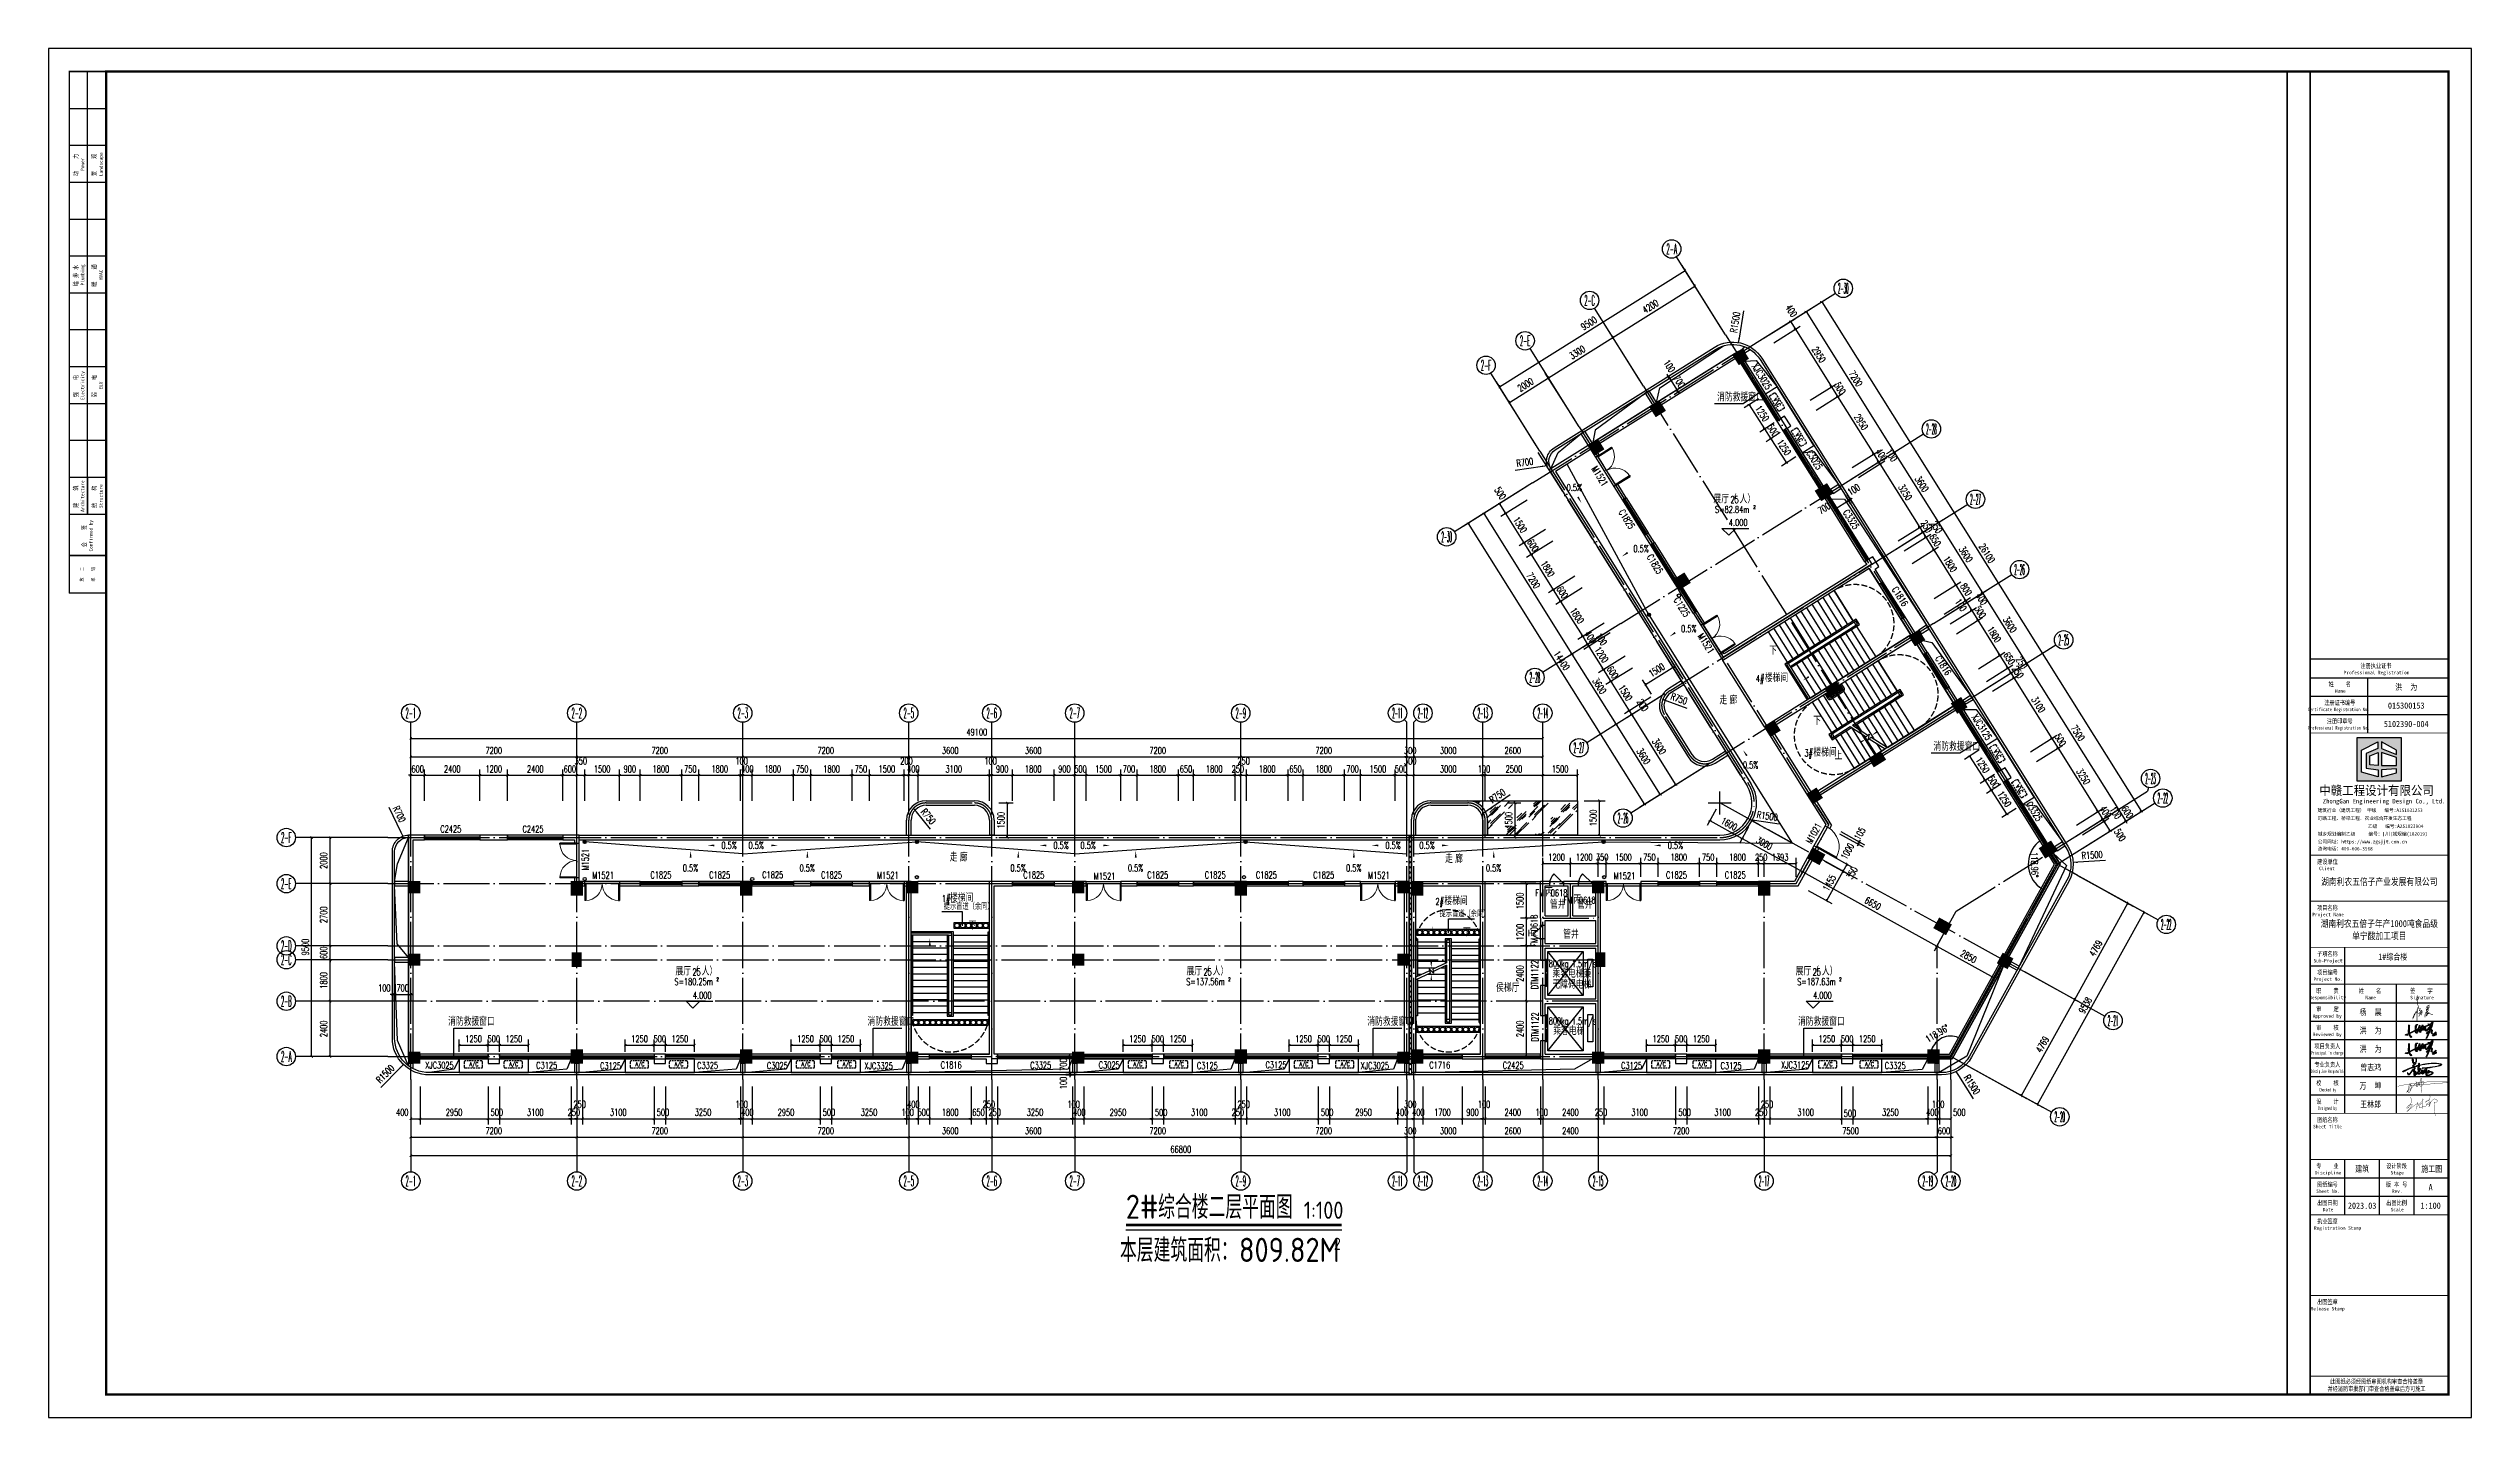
# Model space of a CAD drawing. Extents: x -9422388 to 15610651, y -1992469 to 953794.
# Drawn here: x 13671767 to 13776867, y -419339 to -359939 of the extents above; entities that cross this region are included whole.
import ezdxf
from ezdxf.enums import TextEntityAlignment as Align

# ---------------------------------------------------------------- set-up
doc = ezdxf.new("R2010")
doc.units = 0
doc.header["$LTSCALE"] = 1000
for name, pattern in [('( Hidden )', [0.375, 0.25, -0.125]), ('DASH', [0.35, 0.25, -0.1]), ('DOTE', [2.42, 2, -0.2, 0.02, -0.2])]:
    doc.linetypes.add(name, pattern=pattern)
doc.layers.add('0-面积', color=2, linetype='Continuous', plot=False)
for name, color, linetype in [('A-ANNO-IDEN', 3, 'Continuous'), ('A-DOOR', 141, 'Continuous'), ('A-DOOR-IDEN', 7, 'Continuous'), ('A-ELEV-LIN-0.3', 30, 'Continuous'), ('A-ELEV-LIN-0.4', 40, 'Continuous'), ('A-FLOR-EVTR', 2, 'Continuous'), ('A-FLOR-HVAC', 4, 'Continuous'), ('A-FLOR-OTHER1-ON', 253, 'Continuous'), ('A-SECT-DOOR', 141, 'Continuous'), ('AXIS', 3, 'Continuous'), ('AXIS_TEXT', 7, 'Continuous'), ('C-KZ', 2, 'Continuous'), ('C-Z-HATCH', 253, 'Continuous'), ('COLUMN', 9, 'Continuous'), ('CURTWALL', 4, 'Continuous'), ('DIM_ELEV', 3, 'Continuous'), ('DIM_LEAD', 3, 'Continuous'), ('DIM_SYMB', 3, 'Continuous'), ('DOTE', 1, 'Continuous'), ('P-图框', 7, 'Continuous'), ('PUB_DIM', 3, 'Continuous'), ('PUB_TEXT', 7, 'Continuous'), ('PUB_TITLE', 4, 'Continuous'), ('STAIR', 2, 'Continuous'), ('WALL', 9, 'Continuous'), ('WALL-PARAPET', 6, 'Continuous'), ('WINDOW', 4, 'Continuous'), ('WINDOW_TEXT', 7, 'Continuous'), ('中赣LOGO', 7, 'Continuous'), ('图框字', 3, 'Continuous'), ('曾志鸿签名', 154, 'Continuous')]:
    doc.layers.add(name, color=color, linetype=linetype)
doc.styles.add('_TCH_AXIS', font='COMPLEX', dxfattribs={"bigfont": 'GBCBIG'})
doc.styles.add('_TCH_DIM', font='SIMPLEX', dxfattribs={"bigfont": 'GBCBIG'})
doc.styles.add('_TCH_DIM_T3', font='SIMPLEX', dxfattribs={"width": 0.705882, "bigfont": 'GBCBIG'})
doc.styles.add('_TCH_WINDOW', font='SIMPLEX', dxfattribs={"height": 3.5, "bigfont": 'GBCBIG'})
doc.styles.add('COMPLEX', font='COMPLEX')
doc.styles.get("Standard").update_dxf_attribs({"font": 'gbenor.shx', "bigfont": 'gbcbig.shx'})
doc.styles.add('STYLE-ARIAL', font='')
doc.styles.add('图签', font='', dxfattribs={"width": 0.66})
doc.styles.add('统一文字', font='', dxfattribs={"width": 0.8})
doc.styles.add('黑体', font='simhei.ttf')
doc.styles.get('STYLE-ARIAL').set_extended_font_data('NSimSun')
doc.styles.get('图签').set_extended_font_data('SimSun')
doc.styles.get('统一文字').set_extended_font_data('SimSun')
doc.dimstyles.new('_TCH_ARCH&&100', dxfattribs={"dimtxt": 297.5, "dimasz": 100, "dimexe": 250, "dimexo": 300, "dimgap": 126.25, "dimtad": 1, "dimdec": 0, "dimzin": 0, "dimdsep": 46, "dimtxsty": '_TCH_DIM_T3', "dimblk": 'ARCHTICK', "dimcen": 0.09, "dimclrt": 7, "dimazin": 2, "dimtfac": 1, "dimtdec": 0, "dimtix": 1, "dimtmove": 2, "dimatfit": 3, "dimfxl": 0, "dimtolj": 1, "dimtzin": 0, "dimarcsym": 0})
doc.dimstyles.new('_TCH_ARROW&&100', dxfattribs={"dimtxt": 297.5, "dimasz": 200, "dimexe": 250, "dimexo": 300, "dimgap": 126.25, "dimtad": 1, "dimdec": 0, "dimzin": 0, "dimdsep": 46, "dimtxsty": '_TCH_DIM_T3', "dimcen": 0.09, "dimclrt": 7, "dimazin": 2, "dimtfac": 1, "dimtdec": 0, "dimtix": 1, "dimtmove": 2, "dimatfit": 3, "dimfxl": 0, "dimtolj": 1, "dimtzin": 0, "dimarcsym": 0})

msp = doc.modelspace()

# ---------------------------------------------------------------- texts
at = {"layer": 'A-ANNO-IDEN', "color": 7}
for s, height, p in [('2#', 1050, (13718497.9029, -410716.86475)), ('综合楼二层平面图', 1012.765957, (13719897.9029, -410716.86475)), ('1:100', 750, (13726213.5412, -410716.86475)), ('本层建筑面积：', 1012.765957, (13718243.18511, -412588.70475)), ('809.82M', 1050, (13723403.82341, -412588.70475)), ('2', 525, (13727519.38095, -412063.70475))]:
    msp.add_text(s, height=height, dxfattribs=at).set_placement(p)
at = {"layer": 'DIM_ELEV', "color": 7, "style": '_TCH_DIM', "width": 0.705882}
for p in [(13744656.67723, -380656), (13699720.86728, -401169.74699), (13748307.65875, -401169.74699)]:
    msp.add_text('4.000', height=297.5, dxfattribs=at).set_placement(p)
at = {"layer": 'DIM_LEAD', "color": 7, "style": '_TCH_DIM'}
for p in [(13744142.87251, -375245.69944), (13753527.22203, -390403.39375), (13689100.79823, -402336.04561), (13707293.03025, -402336.04561), (13728970.57652, -402336.04561), (13747654.59045, -402336.04561)]:
    msp.add_text('消防救援窗口', height=337.588652, dxfattribs=at).set_placement(p)
at = {"layer": 'DIM_LEAD', "color": 7, "linetype": 'Continuous', "style": '_TCH_DIM'}
for p in [(13710600.58854, -397306.80041), (13732107.72293, -397622.46478)]:
    msp.add_text('提示盲道（余同）', height=270.070922, dxfattribs=at).set_placement(p)
at = {"layer": 'DIM_SYMB', "color": 7, "style": '_TCH_DIM', "width": 0.705882}
for p in [(13737616.2526, -379138.54246), (13740515.0364, -381790.40267), (13742581.54384, -385263.95619), (13745263.64208, -391173.50908), (13700955.30676, -394664.33132), (13702129.93423, -394664.33132), (13715355.30676, -394664.33132), (13716529.93423, -394664.33132), (13729755.30676, -394664.33132), (13731229.93538, -394664.33132), (13742003.00383, -394664.32608), (13699280.71466, -395647.11995), (13704343.63639, -395647.11995), (13713491.82983, -395647.11995), (13718586.67131, -395647.11995), (13728049.84597, -395647.11995), (13734116.22127, -395647.11995)]:
    msp.add_text('0.5%', height=297.5, dxfattribs=at).set_placement(p)
at = {"layer": 'DIM_SYMB', "color": 7, "style": '_TCH_DIM'}
for s, p in [('下', (13746405.73121, -386237.21512)), ('下', (13748317.61082, -389287.57843)), ('上', (13749241.65367, -390791.5789)), ('下', (13711675.17409, -398169.74423)), ('上', (13731640.86558, -398469.74686)), ('下', (13733125.17409, -398469.74686))]:
    msp.add_text(s, height=337.58865, dxfattribs=at).set_placement(p)
at = {"layer": 'PUB_DIM', "color": 7, "style": '_TCH_DIM', "width": 0.705882}
for s, rotation, p in [('R1500', 80.639480094, (13745001.35192, -372293.87309)), ('R700', 7.9052935662, (13735464.42952, -378091.06285)), ('R750', 339.708590601, (13742098.55015, -388165.60274)), ('R700', 295.6111087464, (13686691.05536, -392891.60205)), ('R750', 308.957114211, (13709584.07542, -393070.71388)), ('R750', 34.5924226757, (13734396.68526, -392698.64986)), ('R1500', 351.0827145195, (13745851.22968, -393317.73901)), ('R1500', 3.5397755159, (13759967.34071, -395108.89713)), ('R1500', 45.5569726573, (13686161.90442, -404856.79018)), ('R1500', 302.4960765394, (13754832.4707, -404589.3846))]:
    msp.add_text(s, height=297.5, rotation=rotation, dxfattribs=at).set_placement(p)
at = {"layer": 'PUB_TEXT', "style": '_TCH_DIM'}
for s, height, p in [('展厅（', 337.588652, (13743983.39837, -379667.11039)), ('人）', 337.588652, (13745120.63241, -379667.11039)), ('楼梯间', 337.588652, (13746213.56087, -387425.17804)), ('走', 337.58865, (13744245.26333, -388391.55838)), ('廊', 337.58865, (13744681.00801, -388391.55838)), ('楼梯间', 337.588652, (13748319.6361, -390654.21784)), ('走', 337.58865, (13710860.04184, -395208.61416)), ('廊', 337.58865, (13711295.78652, -395208.61416)), ('走', 337.58865, (13732345.01741, -395273.25812)), ('廊', 337.58865, (13732780.76209, -395273.25812)), ('楼梯间', 337.588652, (13710868.99432, -396970.74733)), ('楼梯间', 337.588652, (13732315.26837, -397100.51176)), ('管井', 337.588652, (13736897.17155, -397254.56859)), ('管井', 337.588652, (13738065.80904, -397254.56859)), ('管井', 337.588652, (13737467.02806, -398553.14199)), ('展厅（', 337.588652, (13698962.34795, -400153.68562)), ('人）', 337.588652, (13700099.58199, -400153.68562)), ('展厅（', 337.588652, (13721127.87661, -400153.68838)), ('人）', 337.588652, (13722265.11065, -400153.68838)), ('乘客电梯兼', 337.588652, (13737002.51339, -400253.48455)), ('无障碍电梯', 337.588652, (13737002.51339, -400730.25317)), ('展厅（', 337.588652, (13747550.947, -400153.68838)), ('人）', 337.588652, (13748688.18105, -400153.68838)), ('侯梯厅', 337.588652, (13734559.12027, -400866.50429)), ('乘客电梯', 337.588652, (13737037.33926, -402740.61957))]:
    msp.add_text(s, height=height, dxfattribs=at).set_placement(p)
for s, height, width, p in [('25', 297.5, 0.705882, (13744720.63241, -379667.11039)), ('S=82.84m', 297.5, 0.705882, (13744052.54208, -380090.2849)), ('2', 148.75, 0.705882, (13745712.54208, -379915.2849)), ('4#', 297.5, 0.705882, (13745823.56087, -387425.17804)), ('3#', 297.5, 0.705882, (13747929.6361, -390654.21784)), ('1#', 297.5, 0.705882, (13710518.99432, -396970.74733)), ('2#', 297.5, 0.705882, (13731925.26837, -397100.51176)), ('S=180.25m', 297.5, 0.705882, (13698916.49166, -400576.86013)), ('25', 297.5, 0.705882, (13699699.58199, -400153.68562)), ('2', 148.75, 0.705882, (13700736.49166, -400401.86013)), ('S=137.56m', 297.5, 0.705882, (13721116.52032, -400576.86289)), ('25', 297.5, 0.705882, (13721865.11065, -400153.68838)), ('2', 148.75, 0.705882, (13722936.52032, -400401.86289)), ('800kg 1.5m/s', 297.5, 0.6, (13736843.44637, -399799.00985)), ('S=187.63m', 297.5, 0.705882, (13747617.09071, -400576.86289)), ('25', 297.5, 0.705882, (13748288.18105, -400153.68838)), ('2', 148.75, 0.705882, (13749437.09071, -400401.86289)), ('800kg 1.5m/s', 297.5, 0.6, (13736843.44637, -402286.14487))]:
    msp.add_text(s, height=height, dxfattribs=dict(at, width=width)).set_placement(p)
at = {"layer": 'WINDOW_TEXT', "style": '_TCH_WINDOW', "width": 0.705882}
for s, p in [('FM', (13736264.13814, -396724.74686)), ('0618', (13736929.88282, -396724.74686)), ('FM', (13737488.04186, -397038.68274)), ('0618', (13738153.78654, -397038.68274))]:
    msp.add_text(s, height=297.5, dxfattribs=at).set_placement(p)
at = {"layer": 'WINDOW_TEXT', "style": '_TCH_WINDOW'}
for p in [(13736684.13814, -396724.74686), (13737908.04186, -397038.68274)]:
    msp.add_text('丙', height=337.58865, dxfattribs=at).set_placement(p)
msp.add_text('丙', height=337.58865, rotation=90, dxfattribs=at).set_placement((13736358.76289, -398486.68107))
at = {"layer": 'WINDOW_TEXT', "style": '_TCH_WINDOW', "width": 0.705882}
for s, p in [('0618', (13736358.76289, -398240.93638)), ('FM', (13736358.76289, -398906.68107))]:
    msp.add_text(s, height=297.5, rotation=90, dxfattribs=at).set_placement(p)

# ---------------------------------------------------------------- blocks, each defined once
blk = doc.blocks.new('柱网22222')
at = {"layer": 'C-Z-HATCH'}
h = blk.add_hatch(color=0, dxfattribs=at)
h.dxf.hatch_style = 1
h.paths.add_polyline_path([(97500, 330556), (98000, 330556), (98000, 330056), (97500, 330056)])
h = blk.add_hatch(color=0, dxfattribs=at)
h.dxf.hatch_style = 1
h.paths.add_polyline_path([(104550, 330556), (105050, 330556), (105050, 329956), (104550, 329956)])
h = blk.add_hatch(color=0, dxfattribs=at)
h.dxf.hatch_style = 1
h.paths.add_polyline_path([(111900, 330556), (112400, 330556), (112400, 329956), (111900, 329956)])
h = blk.add_hatch(color=0, dxfattribs=at)
h.dxf.hatch_style = 1
h.paths.add_polyline_path([(119100, 330556), (119600, 330556), (119600, 330056), (119100, 330056)])
h = blk.add_hatch(color=0, dxfattribs=at)
h.dxf.hatch_style = 1
h.paths.add_polyline_path([(126300, 330556), (126800, 330556), (126800, 330056), (126300, 330056)])
h = blk.add_hatch(color=0, dxfattribs=at)
h.dxf.hatch_style = 1
h.paths.add_polyline_path([(133350, 330556), (133850, 330556), (133850, 329956), (133350, 329956)])
h = blk.add_hatch(color=0, dxfattribs=at)
h.dxf.hatch_style = 1
h.paths.add_polyline_path([(140400, 330556), (140900, 330556), (140900, 330056), (140400, 330056)])
h = blk.add_hatch(color=0, dxfattribs=at)
h.dxf.hatch_style = 1
h.paths.add_polyline_path([(97500, 327406), (98000, 327406), (98000, 326906), (97500, 326906)])
h = blk.add_hatch(color=0, dxfattribs=at)
h.dxf.hatch_style = 1
h.paths.add_polyline_path([(104600, 327456), (105000, 327456), (105000, 326856), (104600, 326856)])
h = blk.add_hatch(color=0, dxfattribs=at)
h.dxf.hatch_style = 1
h.paths.add_polyline_path([(126300, 327406), (126800, 327406), (126800, 326906), (126300, 326906)])
h = blk.add_hatch(color=0, dxfattribs=at)
h.dxf.hatch_style = 1
h.paths.add_polyline_path([(140400, 327406), (140900, 327406), (140900, 326906), (140400, 326906)])
h = blk.add_hatch(color=0, dxfattribs=at)
h.dxf.hatch_style = 1
h.paths.add_polyline_path([(97500, 323156), (98000, 323156), (98000, 322656), (97500, 322656)])
h = blk.add_hatch(color=0, dxfattribs=at)
h.dxf.hatch_style = 1
h.paths.add_polyline_path([(104550, 323256), (105050, 323256), (105050, 322656), (104550, 322656)])
h = blk.add_hatch(color=0, dxfattribs=at)
h.dxf.hatch_style = 1
h.paths.add_polyline_path([(111900, 323256), (112400, 323256), (112400, 322656), (111900, 322656)])
h = blk.add_hatch(color=0, dxfattribs=at)
h.dxf.hatch_style = 1
h.paths.add_polyline_path([(119100, 323156), (119600, 323156), (119600, 322656), (119100, 322656)])
h = blk.add_hatch(color=0, dxfattribs=at)
h.dxf.hatch_style = 1
h.paths.add_polyline_path([(126300, 323156), (126800, 323156), (126800, 322656), (126300, 322656)])
h = blk.add_hatch(color=0, dxfattribs=at)
h.dxf.hatch_style = 1
h.paths.add_polyline_path([(133350, 323256), (133850, 323256), (133850, 322656), (133350, 322656)])
h = blk.add_hatch(color=0, dxfattribs=at)
h.dxf.hatch_style = 1
h.paths.add_polyline_path([(140400, 323156), (140900, 323156), (140900, 322656), (140400, 322656)])
at = {"layer": 'C-KZ', "color": 0, "const_width": 30}
for points in [[(97500, 330556), (98000, 330556), (98000, 330056), (97500, 330056)], [(104550, 330556), (105050, 330556), (105050, 329956), (104550, 329956)], [(111900, 330556), (112400, 330556), (112400, 329956), (111900, 329956)], [(119100, 330556), (119600, 330556), (119600, 330056), (119100, 330056)], [(126300, 330556), (126800, 330556), (126800, 330056), (126300, 330056)], [(133350, 330556), (133850, 330556), (133850, 329956), (133350, 329956)], [(140400, 330556), (140900, 330556), (140900, 330056), (140400, 330056)], [(97500, 327406), (98000, 327406), (98000, 326906), (97500, 326906)], [(104600, 327456), (105000, 327456), (105000, 326856), (104600, 326856)], [(126300, 327406), (126800, 327406), (126800, 326906), (126300, 326906)], [(140400, 327406), (140900, 327406), (140900, 326906), (140400, 326906)], [(97500, 323156), (98000, 323156), (98000, 322656), (97500, 322656)], [(104550, 323256), (105050, 323256), (105050, 322656), (104550, 322656)], [(111900, 323256), (112400, 323256), (112400, 322656), (111900, 322656)], [(119100, 323156), (119600, 323156), (119600, 322656), (119100, 322656)], [(126300, 323156), (126800, 323156), (126800, 322656), (126300, 322656)], [(133350, 323256), (133850, 323256), (133850, 322656), (133350, 322656)], [(140400, 323156), (140900, 323156), (140900, 322656), (140400, 322656)]]:
    blk.add_lwpolyline(points, close=True, dxfattribs=at)
blk = doc.blocks.new('宿舍楼柱网1')
at = {"layer": 'C-Z-HATCH'}
h = blk.add_hatch(color=0, dxfattribs=at)
h.dxf.hatch_style = 1
h.paths.add_polyline_path([(645860, 167538), (646284, 167803), (646019, 168227), (645595, 167962)])
h = blk.add_hatch(color=0, dxfattribs=at)
h.dxf.hatch_style = 1
edge = h.paths.add_edge_path()
edge.add_line((642259, 165280), (642680, 165549))
edge.add_line((642680, 165549), (642415, 165973))
edge.add_line((642415, 165973), (641991, 165708))
edge.add_line((641991, 165708), (642262, 165283))
h = blk.add_hatch(color=0, dxfattribs=at)
h.dxf.hatch_style = 1
h.paths.add_polyline_path([(642259, 165280), (642683, 165545), (642418, 165969), (641994, 165704)])
h = blk.add_hatch(color=0, dxfattribs=at)
h.dxf.hatch_style = 1
h.paths.add_polyline_path([(639588, 163611), (640012, 163876), (639747, 164300), (639323, 164035)])
h = blk.add_hatch(color=0, dxfattribs=at)
h.dxf.hatch_style = 1
h.paths.add_polyline_path([(649437, 161642), (649946, 161960), (649681, 162384), (649172, 162066)])
h = blk.add_hatch(color=0, dxfattribs=at)
h.dxf.hatch_style = 1
h.paths.add_polyline_path([(643252, 157766), (643760, 158084), (643495, 158508), (642987, 158190)])
h = blk.add_hatch(color=0, dxfattribs=at)
h.dxf.hatch_style = 1
h.paths.add_polyline_path([(653505, 155340), (653929, 155605), (653664, 156029), (653240, 155764)])
h = blk.add_hatch(color=0, dxfattribs=at)
h.dxf.hatch_style = 1
h.paths.add_polyline_path([(649809, 153142), (650317, 153460), (650105, 153799), (649597, 153481)])
h = blk.add_hatch(color=0, dxfattribs=at)
h.dxf.hatch_style = 1
h.paths.add_polyline_path([(655338, 152417), (655762, 152682), (655497, 153106), (655073, 152841)])
h = blk.add_hatch(color=0, dxfattribs=at)
h.dxf.hatch_style = 1
h.paths.add_polyline_path([(647235, 151411), (647659, 151675), (647394, 152100), (646970, 151835)])
h = blk.add_hatch(color=0, dxfattribs=at)
h.dxf.hatch_style = 1
h.paths.add_polyline_path([(651721, 150092), (652229, 150410), (652017, 150749), (651509, 150431)])
h = blk.add_hatch(color=0, dxfattribs=at)
h.dxf.hatch_style = 1
h.paths.add_polyline_path([(649067, 148487), (649491, 148752), (649226, 149176), (648802, 148911)])
h = blk.add_hatch(color=0, dxfattribs=at)
h.dxf.hatch_style = 1
h.paths.add_polyline_path([(648829, 146138), (649071, 146576), (649596, 146285), (649354, 145848)])
h = blk.add_hatch(color=0, dxfattribs=at)
h.dxf.hatch_style = 1
h.paths.add_polyline_path([(659156, 146135), (659665, 146453), (659400, 146877), (658891, 146560)])
h = blk.add_hatch(color=0, dxfattribs=at)
h.dxf.hatch_style = 1
h.paths.add_polyline_path([(631658, 145126), (632158, 145126), (632158, 144526), (631658, 144526)])
h = blk.add_hatch(color=0, dxfattribs=at)
h.dxf.hatch_style = 1
h.paths.add_polyline_path([(639508, 145126), (640008, 145126), (640008, 144626), (639508, 144626)])
h = blk.add_hatch(color=0, dxfattribs=at)
h.dxf.hatch_style = 1
h.paths.add_polyline_path([(646708, 145126), (647208, 145126), (647208, 144526), (646708, 144526)])
h = blk.add_hatch(color=0, dxfattribs=at)
h.dxf.hatch_style = 1
h.paths.add_polyline_path([(654841, 142811), (655083, 143249), (654558, 143539), (654316, 143102)])
h = blk.add_hatch(color=0, dxfattribs=at)
h.dxf.hatch_style = 1
h.paths.add_polyline_path([(639658, 142026), (640058, 142026), (640058, 141426), (639658, 141426)])
h = blk.add_hatch(color=0, dxfattribs=at)
h.dxf.hatch_style = 1
h.paths.add_polyline_path([(657509, 141335), (657751, 141772), (657313, 142015), (657071, 141577)])
h = blk.add_hatch(color=0, dxfattribs=at)
h.dxf.hatch_style = 1
h.paths.add_polyline_path([(631658, 137826), (632158, 137826), (632158, 137226), (631658, 137226)])
h = blk.add_hatch(color=0, dxfattribs=at)
h.dxf.hatch_style = 1
h.paths.add_polyline_path([(639508, 137726), (640008, 137726), (640008, 137226), (639508, 137226)])
h = blk.add_hatch(color=0, dxfattribs=at)
h.dxf.hatch_style = 1
h.paths.add_polyline_path([(646708, 137826), (647208, 137826), (647208, 137226), (646708, 137226)])
h = blk.add_hatch(color=0, dxfattribs=at)
h.dxf.hatch_style = 1
h.paths.add_polyline_path([(654058, 137826), (654558, 137826), (654558, 137226), (654058, 137226)])
at = {"layer": 'C-KZ', "color": 0, "const_width": 30}
for points in [[(645860, 167538), (646281, 167806), (646016, 168231), (645592, 167966), (645863, 167540)], [(642259, 165280), (642680, 165549), (642415, 165973), (641991, 165708), (642262, 165283)], [(639588, 163611), (640012, 163876), (639747, 164300), (639323, 164035), (639588, 163611)], [(649440, 161638), (649946, 161960), (649681, 162384), (649172, 162066), (649437, 161642)], [(643252, 157766), (643760, 158084), (643495, 158508), (642987, 158190), (643252, 157766)], [(653510, 155343), (653929, 155605), (653664, 156029), (653240, 155764), (653505, 155340)], [(649809, 153142), (650317, 153460), (650105, 153799), (649597, 153481), (649809, 153142)], [(655338, 152417), (655762, 152682), (655497, 153106), (655073, 152841), (655338, 152417)], [(647235, 151411), (647659, 151675), (647394, 152100), (646970, 151835), (647235, 151411)], [(651721, 150092), (652229, 150410), (652017, 150749), (651509, 150431), (651721, 150092)], [(649067, 148487), (649491, 148752), (649226, 149176), (648802, 148911), (649067, 148487)], [(648829, 146138), (649071, 146576), (649596, 146285), (649354, 145848), (648829, 146138)], [(659156, 146135), (659665, 146453), (659400, 146877), (658891, 146560), (659156, 146135)], [(654841, 142811), (655083, 143249), (654558, 143539), (654316, 143102), (654841, 142811)], [(657509, 141335), (657751, 141772), (657313, 142015), (657071, 141577), (657509, 141335)]]:
    blk.add_lwpolyline(points, dxfattribs=at)
for points in [[(631658, 145126), (632158, 145126), (632158, 144526), (631658, 144526)], [(639508, 145126), (640008, 145126), (640008, 144626), (639508, 144626)], [(646708, 145126), (647208, 145126), (647208, 144526), (646708, 144526)], [(639658, 142026), (640058, 142026), (640058, 141426), (639658, 141426)], [(631658, 137826), (632158, 137826), (632158, 137226), (631658, 137226)], [(639508, 137726), (640008, 137726), (640008, 137226), (639508, 137226)], [(646708, 137826), (647208, 137826), (647208, 137226), (646708, 137226)], [(654058, 137826), (654558, 137826), (654558, 137226), (654058, 137226)]]:
    blk.add_lwpolyline(points, close=True, dxfattribs=at)
blk = doc.blocks.new('A$C00294823')
at = {"linetype": 'Continuous'}
h = blk.add_hatch(color=256, dxfattribs=at)
h.dxf.hatch_style = 1
h.paths.add_polyline_path([(219, 124), (206, 124), (206, 119), (151, 100), (150, 115), (146, 117), (140, 98), (129, 92), (125, 93), (125, 112), (122, 115), (120, 112), (114, 87), (91, 75), (93, 110), (98, 116), (103, 117), (107, 120), (97, 120), (94, 118), (88, 106), (86, 73), (35, 47), (32, 51), (33, 110), (35, 113), (31, 117), (29, 114), (28, 99), (27, 55), (29, 44), (19, 39), (2, 34), (0, 32), (1, 29), (17, 27), (18, 29), (12, 32), (30, 39), (39, 16), (43, 11), (49, 9), (51, 12), (48, 20), (40, 24), (35, 40), (38, 44), (87, 68), (88, 55), (91, 48), (95, 46), (97, 47), (105, 56), (114, 77), (118, 83), (121, 82), (122, 78), (122, 64), (124, 55), (128, 53), (133, 61), (141, 84), (142, 92), (145, 93), (147, 90), (149, 72), (152, 70), (156, 74), (162, 85), (166, 97), (169, 91), (169, 77), (172, 69), (178, 64), (186, 65), (195, 74), (214, 102), (220, 116), (225, 119), (226, 115), (223, 104), (211, 73), (191, 54), (183, 40), (184, 40), (203, 60), (204, 56), (191, 24), (179, 0), (182, 0), (192, 18), (212, 66), (218, 72), (224, 74), (228, 69), (224, 48), (230, 40), (242, 35), (235, 24), (237, 22), (246, 23), (259, 29), (267, 38), (267, 41), (265, 42), (254, 42), (267, 58), (261, 55), (247, 41), (238, 41), (229, 47), (229, 56), (232, 66), (232, 72), (225, 79), (218, 79), (228, 105), (236, 138), (235, 145), (233, 145)])
h.paths.add_polyline_path([(91, 63), (92, 70), (110, 79), (109, 72), (102, 59), (94, 51)], flags=16)
h.paths.add_polyline_path([(126, 68), (125, 86), (138, 90), (134, 74), (128, 62)], flags=16)
h.paths.add_polyline_path([(152, 82), (151, 96), (164, 99), (154, 80)], flags=16)
h.paths.add_polyline_path([(174, 76), (173, 95), (171, 102), (204, 114), (217, 116), (208, 99), (192, 77), (184, 69), (178, 69)], flags=16)
h.paths.add_polyline_path([(227, 125), (227, 128), (228, 126)], flags=16)
h.paths.add_polyline_path([(228, 127), (228, 129), (229, 128)], flags=16)
h.paths.add_polyline_path([(243, 28), (245, 32), (249, 36), (260, 36), (249, 28)], flags=16)
for points in [[(233, 145), (235, 145), (236, 138), (228, 105), (218, 79), (225, 79), (232, 72), (232, 66), (229, 56), (229, 47), (238, 41), (247, 41), (261, 55), (267, 58), (254, 42), (265, 42), (267, 41), (267, 38), (259, 29), (246, 23), (237, 22), (235, 24), (242, 35), (230, 40), (224, 48), (228, 69), (224, 74), (218, 72), (212, 66), (192, 18), (182, 0), (179, 0), (191, 24), (204, 56), (203, 60), (186, 42), (185, 39), (183, 40), (191, 54), (211, 73), (223, 104), (226, 115), (225, 119), (220, 116), (214, 102), (195, 74), (186, 65), (178, 64), (172, 69), (169, 77), (169, 91), (167, 95), (165, 94), (162, 85), (156, 74), (152, 70), (149, 72), (147, 90), (145, 93), (142, 92), (141, 84), (133, 61), (128, 53), (124, 55), (122, 64), (122, 78), (121, 82), (118, 83), (114, 77), (105, 56), (97, 47), (95, 46), (91, 48), (88, 55), (87, 65), (84, 67), (38, 44), (35, 40), (40, 24), (48, 20), (51, 12), (49, 9), (43, 11), (39, 16), (30, 39), (15, 33), (14, 31), (18, 29), (17, 27), (1, 29), (0, 32), (2, 34), (19, 39), (29, 44), (27, 55), (28, 99), (29, 114), (31, 117), (35, 113), (33, 110), (32, 51), (35, 47), (86, 73), (88, 106), (94, 118), (97, 120), (107, 120), (103, 117), (98, 116), (93, 110), (91, 77), (93, 76), (114, 87), (120, 112), (122, 115), (125, 112), (125, 93), (129, 92), (140, 98), (146, 117), (150, 115), (151, 103), (153, 101), (206, 119), (206, 122), (197, 123), (193, 125), (219, 124), (233, 145)], [(110, 77), (109, 78), (92, 70), (91, 63), (93, 54), (95, 52), (102, 59), (109, 72), (110, 77)], [(138, 89), (137, 90), (128, 87), (125, 83), (126, 68), (128, 62), (134, 74), (138, 89)], [(163, 98), (162, 99), (154, 97), (151, 93), (152, 82), (154, 80), (163, 98)], [(216, 115), (215, 116), (204, 114), (171, 102), (173, 95), (174, 76), (178, 69), (184, 69), (192, 77), (208, 99), (216, 115)], [(228, 126), (227, 128), (227, 125), (228, 126)], [(229, 128), (228, 129), (228, 127), (229, 128)], [(259, 35), (258, 36), (249, 36), (245, 32), (243, 28), (249, 28), (259, 35)]]:
    blk.add_lwpolyline(points, dxfattribs=at)
blk = doc.blocks.new('A$C80fbf071')
at = {"lineweight": 53, "const_width": 12.8}
for points in [[(-532, 240), (-518, 265), (-494, 268), (-474, 255), (-455, 230), (-450, 207), (-446, 162), (-452, 122), (-476, 56), (-516, -33), (-562, -108), (-597, -152), (-637, -180), (-662, -186), (-672, -176), (-662, -154), (-609, -85), (-555, -41), (-505, -10), (-467, 2), (-435, -17), (-435, -45), (-461, -87), (-536, -184), (-633, -300), (-652, -323), (-588, -275), (-429, -132), (-306, -41), (-226, 6), (-170, 22), (-185, 39), (-204, 67), (-230, -100), (-256, -196), (-247, -147), (-181, -69), (-95, 24), (-6, 119), (37, 179), (46, 215), (28, 229), (9, 181), (4, 98), (-4, -98), (1, -179), (5, -198), (-10, -132), (-91, -155), (-131, -148), (-132, -135), (-89, -39), (-56, 9), (-32, 24), (-6, 16), (-3, -134), (43, -119), (141, -91), (190, -82)], [(333, 369), (346, 318), (336, 235), (305, 184), (260, 152), (189, 103), (152, 80), (168, 115), (218, 140), (279, 146), (328, 127), (357, 103), (353, 67), (319, 13), (245, -32), (192, -50), (173, -38), (189, -10), (255, 39), (300, 58), (340, 50), (348, 24), (344, -11), (305, -98), (295, -111), (318, -27), (386, 91), (445, 166), (492, 203), (541, 221), (615, 207), (652, 157), (657, 123), (642, 98), (616, 81), (561, 68), (520, 75), (516, 75), (530, -31), (537, -229), (551, -407), (565, -468), (581, -521)]]:
    blk.add_lwpolyline(points, dxfattribs=at)
blk = doc.blocks.new('A$Ca6e7ed98')
at = {"layer": '图框字', "color": 0, "const_width": 15}
for points in [[(-901, -54), (-741, -17), (-568, 19), (-441, 40), (-356, 54), (-166, 80), (38, 108), (274, 128), (477, 141), (643, 146), (840, 144), (1015, 139), (1259, 133), (1270, 127), (1270, 121), (1255, 109), (732, 63), (633, 55), (87, 16), (-155, -2)], [(-219, -5), (-310, -3), (-354, 17), (-354, 17), (-311, -38), (-305, -117), (-342, -228), (-400, -331), (-414, -342), (-427, -340), (-445, -325), (-453, -306), (-457, -287), (-458, -260), (-457, -234), (-455, -202), (-451, -177), (-446, -145), (-438, -106), (-429, -74), (-420, -43), (-406, -4), (-395, 22), (-384, 41), (-378, 50), (-371, 52), (-362, 48), (-353, 35), (-355, -14), (-366, -53), (-378, -87), (-398, -130), (-426, -172), (-460, -226), (-480, -257), (-495, -278), (-505, -291), (-517, -307), (-517, -313), (-512, -313), (-448, -258), (-408, -223), (-379, -196), (-336, -161), (-293, -116), (-268, -87), (-245, -63), (-245, -63), (-212, -28), (-187, 1), (-170, 24), (-155, 38), (-132, 48), (-110, 54), (-79, 67), (-53, 81), (-60, 97), (-78, 104), (-94, 116), (-104, 131), (-101, 118), (-98, 102), (-95, 72), (-96, 26), (-96, -7), (-91, -46), (-87, -65), (-78, -76), (-67, -76), (-56, -59), (-47, -36), (-38, -2), (-16, 89), (-10, 112), (-7, 114), (-5, 112), (-4, 74), (-1, 34), (0, 0), (2, -6), (7, -9), (12, -7), (21, 27), (53, 62), (80, 91), (102, 113), (135, 135), (178, 151), (203, 154), (222, 147), (236, 131), (241, 110), (231, 79), (214, 50), (184, 9), (164, -12), (145, -29), (145, -29), (127, -42), (103, -51), (81, -49), (68, -40), (59, -22), (53, 32), (58, 100), (58, 100), (66, 150), (76, 202), (88, 252), (93, 267), (99, 283), (112, 299), (121, 301), (130, 296), (133, 278), (136, 240), (133, 87), (132, 38), (128, -66), (124, -166), (121, -260), (121, -308), (121, -308), (121, -308), (123, -336)], [(-219, -5), (-155, -2)]]:
    blk.add_lwpolyline(points, dxfattribs=at)
blk = doc.blocks.new('A$C9ec033b9')
at = {"const_width": 0.3}
for points in [[(-2.5, 0.1), (-2.1, 0.4), (-1.6, 1.4), (-1.8, 2.7), (-2, 3.1), (-2, 4), (-2.1, 2.1), (-2.3, 0.2), (-2.4, -5.6), (-2.3, -1.2), (-2.9, -1.2), (-3.7, -1.8), (-4.6, -4), (-4.6, -4.5), (-4.2, -3.7), (-3.8, -2.7), (-3.4, -1.9), (-2.9, -0.6), (-2.3, -0.2), (-2.3, -1.2), (-1.9, -1.4), (-1.6, -1.8)], [(-1.3, 0.8), (-0.6, 0.9), (-1.1, -0.1), (0, 0), (0.3, -0.3), (0.3, -1.3), (-0.1, -2.4), (-0.4, -2.1)], [(3, 1.4), (3.5, 1.6), (3.5, 1.4), (3.3, 1.1), (3, 0.7), (3.4, 1), (3.6, 1.1), (3.4, 0.8), (3.6, 0.8), (3, 0.3), (2.6, -0.1), (3.1, 0.4), (3.2, 0.5), (3, 0.2), (2.5, -0.9), (1.9, -2.3), (1.9, -3.6), (2.1, -3.6)], [(2.4, 1), (2.6, 0.5)], [(2.5, -1.5), (2.6, -1.3), (3.1, -0.8), (3.5, -0.2), (3.2, -1), (2.7, -1.8), (2.5, -2.7), (2.7, -3), (3.2, -2.3), (3.5, -1.7), (3.9, -1.1), (4.1, -1.2), (3.9, -1.6), (3.4, -1.9), (3.1, -1.9), (3.1, -1.6), (3.4, -1.6), (4, -1.6), (6.2, -2.4)], [(2.9, 1.2), (2.8, 1.9), (3.5, 2.5), (4.1, 2.8), (4.1, 2.3), (4.1, 1.6), (3.9, 1.2)], [(0.1, -0.4), (0.1, -0.7), (-0.6, -1.8), (-1.5, -3.3)], [(-0.5, -0.3), (-0.7, -0.9), (-1, -1.4), (-1, -1.6), (-0.6, -1.2)]]:
    blk.add_lwpolyline(points, dxfattribs=at)
blk = doc.blocks.new('中赣设计')
at = {"layer": '中赣LOGO'}
h = blk.add_hatch(color=256, dxfattribs=at)
h.dxf.hatch_style = 1
h.paths.add_polyline_path([(355563, 340.9), (355563, 319.8), (355584.2, 319.8), (355584.2, 340.9)])
h.paths.add_polyline_path([(355582, 334.7), (355582, 332.7), (355574.8, 335.6), (355574.8, 338.7)], flags=16)
h.paths.add_polyline_path([(355582, 331.3), (355582, 327.3), (355574.8, 327.3), (355574.8, 333.6)], flags=16)
h.paths.add_polyline_path([(355573, 335.6), (355567.4, 333.1), (355567.4, 326.1), (355573.1, 325.2), (355573.1, 321.9), (355565.1, 324.2), (355565.1, 334.7), (355573, 338.7)], flags=16)
h.paths.add_polyline_path([(355573.1, 333.6), (355573.1, 327.3), (355569.1, 327.7), (355569.1, 332.1)], flags=16)
h.paths.add_polyline_path([(355582, 325.8), (355582, 323.8), (355574.8, 321.9), (355574.8, 325.2)], flags=16)
blk.add_lwpolyline([(355563, 340.9), (355584.2, 340.9), (355584.2, 319.8), (355563, 319.8)], close=True, dxfattribs=at)
for points in [[(355573, 338.7), (355573, 335.6), (355567.4, 333.1), (355567.4, 326.1), (355573.1, 325.2), (355573.1, 321.9), (355565.1, 324.2), (355565.1, 334.7), (355573, 338.7)], [(355574.8, 338.7), (355574.8, 335.6), (355582, 332.7), (355582, 334.7), (355574.8, 338.7)], [(355573.1, 333.6), (355573.1, 327.3), (355569.1, 327.7), (355569.1, 332.1), (355573.1, 333.6)], [(355574.8, 333.6), (355574.8, 327.3), (355582, 327.3), (355582, 331.3), (355574.8, 333.6)], [(355574.8, 325.2), (355574.8, 321.9), (355582, 323.8), (355582, 325.8), (355574.8, 325.2)]]:
    blk.add_lwpolyline(points, dxfattribs=at)
blk = doc.blocks.new('A$C0910a4f4')
at = {"layer": '曾志鸿签名'}
h = blk.add_hatch(color=7, dxfattribs=at)
h.paths.add_polyline_path([(376, 80), (328, 72), (275, 63), (219, 54), (156, 40), (103, 25), (85, 23), (91, 75), (92, 103), (89, 112), (81, 114), (75, 114), (72, 110), (61, 76), (57, 64), (63, 65), (70, 80), (70, 61), (65, 35), (61, 18), (0, 0), (-54, -19), (-128, -43), (-210, -70), (-324, -113), (-417, -153), (-504, -193), (-534, -208), (-550, -215), (-538, -199), (-561, -211), (-582, -219), (-597, -232), (-612, -243), (-624, -252), (-625, -260), (-616, -269), (-606, -269), (-599, -267), (-580, -257), (-533, -234), (-459, -197), (-380, -158), (-303, -126), (-195, -88), (-124, -60), (-64, -41), (-34, -32), (18, -16), (60, -6), (55, -38), (48, -85), (44, -135), (42, -160), (41, -174), (51, -187), (56, -191), (70, -192), (86, -192), (96, -189), (74, -217), (43, -257), (22, -286), (-10, -330), (-24, -344), (-27, -350), (-31, -359), (-34, -361), (-37, -366), (-38, -372), (-41, -377), (-40, -380), (-38, -381), (-32, -381), (-29, -380), (-27, -376), (-25, -371), (-19, -367), (-16, -365), (-11, -358), (-6, -353), (-2, -349), (6, -351), (14, -353), (25, -355), (38, -359), (51, -364), (79, -369), (90, -369), (104, -370), (108, -368), (112, -362), (116, -354), (121, -343), (126, -327), (137, -307), (141, -303), (146, -305), (151, -309), (155, -315), (164, -323), (169, -329), (174, -333), (177, -335), (183, -335), (186, -330), (193, -322), (207, -311), (214, -306), (218, -300), (225, -285), (228, -275), (225, -268), (221, -268), (213, -273), (210, -278), (207, -286), (206, -291), (202, -297), (194, -301), (189, -294), (188, -288), (190, -278), (192, -267), (195, -258), (200, -247), (205, -235), (207, -230), (210, -222), (214, -217), (217, -212), (224, -208), (231, -205), (236, -204), (246, -210), (249, -213), (254, -218), (257, -222), (257, -226), (259, -242), (248, -255), (243, -278), (235, -293), (235, -301), (237, -334), (237, -344), (228, -339), (227, -345), (232, -357), (236, -362), (242, -362), (245, -354), (267, -315), (271, -303), (277, -287), (281, -270), (298, -236), (297, -257), (294, -274), (291, -293), (288, -308), (289, -316), (293, -324), (300, -326), (303, -326), (307, -320), (323, -284), (331, -254), (346, -214), (351, -201), (354, -191), (355, -188), (358, -181), (360, -179), (359, -185), (357, -189), (358, -193), (357, -196), (360, -199), (362, -202), (367, -205), (372, -205), (377, -204), (380, -202), (383, -197), (387, -195), (388, -198), (386, -202), (385, -205), (381, -212), (380, -217), (376, -220), (370, -222), (369, -226), (367, -233), (365, -236), (362, -239), (360, -245), (359, -251), (361, -256), (363, -260), (360, -271), (356, -280), (352, -288), (348, -296), (343, -303), (342, -310), (345, -315), (349, -318), (352, -320), (361, -319), (365, -317), (367, -314), (387, -303), (400, -297), (413, -292), (433, -286), (446, -283), (450, -283), (441, -293), (436, -301), (423, -317), (411, -334), (406, -342), (394, -373), (390, -396), (390, -406), (396, -418), (406, -425), (419, -430), (433, -434), (443, -435), (470, -433), (512, -423), (554, -412), (586, -401), (616, -388), (642, -376), (660, -356), (663, -347), (673, -329), (677, -315), (678, -310), (678, -306), (675, -300), (658, -284), (631, -269), (597, -259), (575, -256), (546, -252), (520, -255), (502, -258), (501, -252), (506, -234), (509, -210), (509, -202), (503, -199), (500, -205), (499, -213), (494, -216), (492, -217), (489, -220), (479, -242), (471, -260), (462, -260), (452, -263), (445, -264), (438, -266), (415, -270), (398, -276), (388, -279), (382, -281), (380, -279), (382, -274), (386, -266), (392, -249), (396, -234), (404, -217), (410, -201), (412, -191), (411, -185), (405, -179), (402, -177), (397, -176), (388, -177), (385, -177), (386, -173), (391, -156), (392, -147), (392, -142), (392, -134), (390, -132), (388, -130), (385, -128), (381, -127), (378, -127), (371, -133), (355, -158), (344, -178), (339, -187), (334, -193), (334, -190), (334, -187), (332, -185), (328, -182), (326, -181), (321, -180), (318, -181), (315, -183), (300, -201), (287, -220), (270, -253), (259, -284), (252, -306), (248, -308), (247, -305), (247, -301), (251, -288), (253, -276), (259, -260), (265, -251), (271, -234), (270, -219), (261, -208), (251, -199), (238, -193), (224, -195), (208, -202), (199, -209), (189, -231), (176, -287), (174, -301), (168, -305), (162, -302), (153, -289), (152, -284), (151, -277), (147, -274), (140, -275), (133, -278), (117, -298), (96, -329), (90, -345), (89, -352), (85, -356), (78, -355), (65, -347), (52, -339), (40, -332), (25, -332), (11, -334), (20, -320), (39, -287), (74, -248), (104, -217), (141, -187), (161, -167), (172, -151), (169, -147), (162, -144), (157, -144), (151, -147), (146, -147), (152, -141), (153, -135), (151, -130), (137, -132), (120, -135), (102, -135), (86, -134), (75, -128), (68, -118), (83, 6), (95, 9), (212, 36), (303, 52), (399, 67), (522, 81), (615, 90), (706, 91), (816, 89), (922, 78), (1008, 60), (1018, 55), (1024, 47), (1017, 38), (927, -3), (854, -21), (785, -35), (674, -54), (556, -73), (459, -87), (339, -100), (235, -104), (215, -106), (229, -112), (267, -111), (297, -109), (353, -108), (424, -100), (544, -85), (666, -67), (785, -45), (850, -32), (909, -20), (951, -11), (981, -3), (1013, 7), (1043, 27), (1053, 38), (1049, 51), (1041, 63), (1018, 73), (938, 95), (839, 104), (694, 111), (608, 107), (458, 94)])
h.paths.add_polyline_path([(547, -273), (554, -273), (586, -276), (597, -278), (622, -284), (637, -291), (645, -299), (650, -308), (652, -318), (644, -326), (633, -346), (614, -365), (595, -376), (562, -390), (475, -411), (430, -415), (416, -412), (412, -406), (411, -397), (411, -381), (412, -366), (414, -359), (423, -339), (432, -327), (435, -317), (448, -303), (457, -309), (466, -309), (472, -308), (478, -306), (486, -301), (491, -294), (501, -287), (507, -285), (506, -289), (499, -296), (489, -305), (481, -314), (479, -319), (484, -321), (492, -316), (502, -313), (519, -300), (533, -286)], flags=16)
h.paths.add_polyline_path([(135, -144), (137, -149), (130, -154), (123, -157), (106, -163), (88, -169), (76, -171), (66, -167), (65, -162), (62, -155), (66, -137), (70, -140), (74, -142), (80, -145), (92, -145), (109, -145), (117, -144), (126, -144)], flags=16)
h = blk.add_hatch(color=7, dxfattribs=at)
h.paths.add_polyline_path([(-51, 212), (-54, 195), (-60, 174), (-66, 156), (-76, 126), (-98, 90), (-113, 71), (-132, 50), (-151, 31), (-170, 16), (-183, 9), (-193, 1), (-198, -4), (-198, -7), (-191, -7), (-168, 3), (-151, 13), (-136, 24), (-105, 51), (-79, 77), (-66, 100), (-52, 131), (-41, 156), (-34, 179), (-29, 204), (-25, 226), (-25, 246), (-26, 265), (-29, 287), (-36, 304), (-41, 311), (-45, 314), (-49, 314), (-55, 312), (-55, 309), (-58, 309), (-62, 310), (-63, 307), (-62, 303), (-62, 300), (-60, 296), (-57, 295), (-54, 297), (-53, 292), (-51, 269), (-48, 255), (-48, 239), (-49, 224)])
h.paths.add_polyline_path([(-205, 235), (-201, 206), (-196, 178), (-188, 148), (-187, 137), (-177, 114), (-173, 104), (-167, 98), (-157, 95), (-151, 95), (-145, 100), (-135, 117), (-128, 142), (-125, 154), (-131, 156), (-133, 152), (-137, 142), (-146, 132), (-150, 123), (-155, 118), (-159, 118), (-162, 129), (-168, 152), (-177, 187), (-180, 231), (-180, 250), (-182, 274), (-188, 296), (-193, 301), (-199, 300), (-205, 299), (-210, 294), (-208, 277), (-206, 253)])
h = blk.add_hatch(color=7, dxfattribs=at)
h.paths.add_polyline_path([(-142, -399), (-138, -409), (-138, -432), (-137, -437), (-134, -440), (-125, -437), (-124, -433), (-125, -427), (-115, -421), (-105, -428), (-94, -430), (-81, -428), (-76, -419), (-73, -410), (-64, -384), (-51, -310), (-54, -273), (-56, -253), (-63, -247), (-75, -243), (-84, -249), (-90, -257), (-99, -269), (-107, -281), (-112, -292), (-116, -307), (-121, -320), (-125, -328), (-128, -318), (-128, -303), (-126, -286), (-123, -278), (-123, -262), (-122, -244), (-122, -231), (-121, -220), (-119, -191), (-116, -178), (-114, -170), (-104, -137), (-92, -118), (-90, -109), (-92, -99), (-100, -94), (-104, -92), (-110, -94), (-113, -104), (-116, -130), (-122, -156), (-129, -172), (-138, -194), (-145, -211), (-158, -225), (-165, -220), (-165, -210), (-168, -197), (-168, -187), (-167, -171), (-167, -157), (-173, -157), (-179, -159), (-188, -172), (-196, -180), (-211, -195), (-229, -225), (-255, -269), (-268, -286), (-274, -287), (-284, -302), (-301, -324), (-310, -331), (-317, -337), (-328, -348), (-340, -356), (-352, -364), (-369, -362), (-384, -358), (-392, -347), (-398, -334), (-402, -323), (-406, -315), (-409, -311), (-417, -306), (-422, -306), (-426, -323), (-422, -347), (-413, -363), (-408, -372), (-400, -377), (-369, -387), (-354, -384), (-338, -377), (-313, -361), (-304, -352), (-265, -303), (-249, -276), (-230, -243), (-220, -226), (-203, -201), (-193, -185), (-185, -179), (-185, -197), (-186, -210), (-186, -226), (-179, -235), (-174, -242), (-167, -248), (-158, -244), (-148, -233), (-142, -220), (-138, -218), (-143, -279), (-146, -324), (-145, -349), (-144, -379)])
h.paths.add_polyline_path([(-124, -406), (-116, -396), (-114, -405), (-117, -413), (-123, -414)], flags=16)
h.paths.add_polyline_path([(-117, -389), (-120, -378), (-117, -362), (-106, -310), (-87, -285), (-90, -298), (-96, -318), (-103, -342), (-111, -373)], flags=16)
h.paths.add_polyline_path([(-96, -390), (-86, -396), (-81, -399), (-89, -419), (-96, -419), (-106, -411)], flags=16)
h.paths.add_polyline_path([(-91, -367), (-93, -359), (-93, -349), (-88, -340), (-77, -328), (-77, -333), (-78, -344), (-80, -351), (-83, -365), (-85, -370)], flags=16)
h.paths.add_polyline_path([(-87, -316), (-88, -307), (-84, -291), (-77, -271), (-73, -277), (-72, -295), (-78, -311)], flags=16)
at = {"layer": '曾志鸿签名', "color": 7}
for points in [[(-538, -199), (-550, -215), (-534, -208), (-504, -193), (-417, -153), (-324, -113), (-210, -70), (-128, -43), (-54, -19), (0, 0), (61, 18), (65, 35), (70, 61), (70, 80), (63, 65), (57, 64), (61, 76), (72, 110), (75, 114), (81, 114), (89, 112), (92, 103), (91, 75), (85, 23), (103, 25), (156, 40), (219, 54), (275, 63), (328, 72), (376, 80), (458, 94), (608, 107), (694, 111), (839, 104), (938, 95), (1018, 73), (1041, 63), (1049, 51), (1053, 38), (1043, 27), (1013, 7), (981, -3), (951, -11), (909, -20), (850, -32), (785, -45), (666, -67), (544, -85), (424, -100), (353, -108), (297, -109), (267, -111), (229, -112), (215, -106), (235, -104), (339, -100), (459, -87), (556, -73), (674, -54), (785, -35), (854, -21), (927, -3), (1017, 38), (1024, 47), (1018, 55), (1008, 60), (922, 78), (816, 89), (706, 91), (615, 90), (522, 81), (399, 67), (303, 52), (212, 36), (95, 9), (83, 6), (68, -118), (75, -128), (86, -134), (102, -135), (120, -135), (137, -132), (151, -130), (151, -130), (153, -135), (152, -141), (146, -147), (151, -147), (157, -144), (162, -144), (169, -147), (172, -151), (161, -167), (141, -187), (104, -217), (74, -248), (39, -287), (20, -320), (11, -334), (25, -332), (40, -332), (52, -339), (65, -347), (78, -355), (85, -356), (89, -352), (90, -345), (96, -329), (117, -298), (133, -278), (140, -275), (147, -274), (151, -277), (152, -284), (153, -289), (162, -302), (168, -305), (174, -301), (176, -287), (189, -231), (199, -209), (208, -202), (224, -195), (238, -193), (251, -199), (261, -208), (270, -219), (271, -234), (265, -251), (259, -260)], [(-188, 296), (-182, 274), (-180, 250), (-180, 231), (-177, 187), (-168, 152), (-162, 129), (-159, 118), (-155, 118), (-150, 123), (-146, 132), (-137, 142), (-133, 152), (-131, 156), (-125, 154), (-128, 142), (-135, 117), (-145, 100), (-151, 95), (-157, 95), (-167, 98), (-173, 104), (-177, 114), (-187, 137), (-188, 148), (-196, 178), (-201, 206), (-205, 235), (-206, 253), (-208, 277), (-210, 294), (-205, 299), (-199, 300), (-193, 301), (-188, 296), (-188, 296)], [(-57, 295), (-54, 297), (-53, 292), (-51, 269), (-48, 255), (-48, 239), (-49, 224), (-51, 212), (-54, 195), (-60, 174), (-66, 156), (-76, 126), (-98, 90), (-113, 71), (-132, 50), (-151, 31), (-170, 16), (-183, 9), (-193, 1), (-198, -4), (-198, -7), (-191, -7), (-168, 3), (-151, 13), (-136, 24), (-105, 51), (-79, 77), (-66, 100), (-52, 131), (-41, 156), (-34, 179), (-29, 204), (-25, 226), (-25, 246), (-26, 265), (-29, 287), (-36, 304), (-41, 311), (-45, 314), (-49, 314), (-55, 312), (-55, 309), (-58, 309), (-62, 310), (-63, 307), (-62, 303), (-62, 300), (-60, 296), (-57, 295)], [(675, -300), (678, -306), (678, -310), (677, -315), (673, -329), (663, -347), (660, -356), (642, -376), (616, -388), (586, -401), (554, -412), (512, -423), (470, -433), (443, -435), (433, -434), (419, -430), (406, -425), (396, -418), (390, -406), (390, -396), (394, -373), (406, -342), (411, -334), (423, -317), (436, -301), (441, -293), (450, -283), (446, -283), (433, -286), (413, -292), (400, -297), (387, -303), (367, -314), (365, -317), (361, -319), (352, -320), (349, -318), (345, -315), (342, -310), (343, -303), (348, -296), (352, -288), (356, -280), (360, -271), (363, -260), (361, -256), (359, -251), (360, -245), (362, -239), (365, -236), (367, -233), (369, -226), (370, -222), (376, -220), (380, -217), (381, -212), (385, -205), (386, -202), (388, -198), (387, -195), (385, -196), (383, -198), (380, -202), (377, -204), (372, -205), (367, -205), (365, -204), (362, -202), (360, -199), (357, -196), (358, -193), (357, -189), (359, -185), (360, -179), (358, -181), (355, -188), (354, -191), (351, -201), (346, -214), (331, -254), (323, -284), (307, -320), (303, -326), (300, -326), (293, -324), (289, -316), (288, -308), (291, -293), (294, -274), (297, -257), (298, -236), (281, -270), (277, -287), (271, -303), (267, -315), (245, -354), (242, -362), (236, -362), (232, -357), (227, -345), (228, -339), (237, -344), (237, -334), (235, -301), (235, -293), (243, -278), (248, -255), (259, -242), (257, -226), (257, -222), (254, -218), (254, -218), (249, -213), (246, -210), (236, -204), (231, -205), (224, -208), (217, -212), (214, -217), (210, -222), (207, -230), (205, -235), (200, -247), (195, -258), (192, -267), (190, -278), (188, -288), (189, -294), (194, -301), (202, -297), (206, -291), (207, -286), (210, -278), (213, -273), (213, -273), (221, -268), (225, -268), (228, -275), (225, -285), (218, -300), (214, -306), (207, -311), (193, -322), (186, -330), (183, -335), (183, -335), (177, -335), (174, -333), (169, -329), (164, -323), (155, -315), (151, -309), (146, -305), (141, -303), (137, -307), (126, -327), (121, -343), (116, -354), (112, -362), (108, -368), (104, -370), (90, -369), (79, -369), (51, -364), (38, -359), (25, -355), (14, -353), (6, -351), (0, -350), (-3, -350), (-6, -353), (-11, -358), (-16, -365), (-19, -367), (-25, -371), (-27, -376), (-29, -380), (-32, -381), (-38, -381), (-40, -380), (-41, -377), (-38, -372), (-37, -366), (-34, -361), (-31, -359), (-27, -350), (-24, -344), (-10, -330), (22, -286), (43, -257), (74, -217), (96, -189), (86, -192), (70, -192), (56, -191), (51, -187), (41, -174), (42, -160), (44, -135), (48, -85), (55, -38), (60, -6), (60, -6), (18, -16), (-34, -32), (-64, -41), (-124, -60), (-195, -88), (-303, -126), (-380, -158), (-459, -197), (-533, -234), (-580, -257), (-599, -267), (-606, -269), (-616, -269), (-625, -260), (-624, -252), (-612, -243), (-597, -232), (-582, -219), (-561, -211), (-538, -199)], [(-422, -306), (-426, -323), (-422, -347), (-413, -363), (-408, -372), (-400, -377), (-369, -387), (-354, -384), (-338, -377), (-313, -361), (-304, -352), (-265, -303), (-249, -276), (-230, -243), (-220, -226), (-203, -201), (-195, -188), (-191, -184), (-185, -179), (-185, -197), (-186, -210), (-186, -226), (-179, -235), (-174, -242), (-167, -248), (-158, -244), (-148, -233), (-142, -220), (-138, -218), (-143, -279), (-146, -324)], [(-146, -324), (-145, -349), (-144, -379), (-142, -399), (-138, -409), (-138, -409), (-138, -432), (-137, -437), (-134, -440), (-125, -437), (-124, -433), (-125, -427), (-119, -423), (-111, -424), (-105, -428), (-94, -430), (-81, -428), (-76, -419), (-73, -410), (-64, -384), (-51, -310), (-54, -273), (-56, -253), (-63, -247), (-75, -243), (-84, -249), (-90, -257), (-99, -269), (-107, -281), (-112, -292), (-116, -307), (-121, -320), (-125, -328), (-125, -328), (-128, -318), (-128, -303), (-126, -286), (-123, -278), (-123, -262), (-122, -244), (-122, -231), (-121, -220), (-119, -191), (-116, -178), (-114, -170), (-104, -137), (-92, -118), (-90, -109), (-92, -99), (-100, -94), (-104, -92), (-110, -94), (-113, -104), (-116, -130), (-122, -156), (-129, -172), (-138, -194), (-145, -211), (-158, -225), (-158, -225), (-165, -220), (-165, -210), (-168, -197), (-168, -187), (-167, -171), (-167, -162), (-167, -157), (-173, -157), (-179, -159), (-179, -159), (-188, -172), (-196, -180), (-211, -195), (-229, -225), (-255, -269), (-268, -286), (-274, -287), (-284, -302), (-301, -324), (-310, -331), (-317, -337), (-328, -348), (-340, -356), (-349, -362), (-357, -364), (-369, -362), (-384, -358), (-392, -347), (-396, -338), (-400, -329), (-402, -323), (-406, -315), (-409, -311), (-417, -306), (-422, -306)], [(-119, -399), (-124, -406), (-123, -411), (-122, -414), (-117, -413), (-114, -406), (-114, -403), (-115, -400), (-119, -399)], [(-106, -310), (-117, -362), (-120, -378), (-117, -389), (-111, -373), (-103, -342), (-96, -318), (-90, -298), (-87, -285), (-106, -310)], [(-96, -390), (-104, -406), (-105, -412), (-96, -419), (-89, -419), (-81, -399), (-86, -396), (-96, -390)], [(-93, -349), (-93, -359), (-91, -367), (-85, -370), (-83, -365), (-80, -351), (-78, -344), (-77, -333), (-77, -328), (-88, -340), (-93, -349)], [(-77, -271), (-84, -291), (-88, -307), (-87, -316), (-78, -311), (-72, -295), (-73, -277), (-77, -271)], [(66, -137), (62, -155), (65, -162), (66, -167), (76, -171), (88, -169), (106, -163), (123, -157), (130, -154), (137, -149), (135, -144), (126, -144), (117, -144), (109, -145), (92, -145), (80, -145), (74, -142), (70, -140), (66, -137)], [(259, -260), (253, -276), (251, -288), (247, -301), (247, -305), (248, -308), (252, -306), (259, -284), (270, -253), (287, -220), (300, -201), (315, -183), (318, -181), (321, -180), (326, -181), (328, -182), (332, -185), (334, -187), (334, -190), (334, -193), (339, -187), (344, -178), (355, -158), (371, -133), (378, -127), (381, -127), (385, -128), (388, -130), (390, -132), (392, -134), (392, -142), (392, -147), (391, -156), (386, -173), (385, -177), (388, -177), (397, -176), (402, -177), (405, -179), (411, -185), (412, -191), (410, -201), (404, -217), (396, -234), (392, -249), (386, -266), (382, -274), (380, -279), (382, -281), (388, -279), (398, -276), (415, -270), (438, -266), (445, -264), (452, -263), (462, -260), (468, -260), (471, -260), (479, -242), (489, -220), (492, -217), (494, -216), (499, -213), (500, -205), (503, -199), (509, -202), (509, -210), (506, -234), (501, -252), (502, -258), (520, -255), (546, -252), (575, -256), (597, -259), (631, -269), (658, -284), (675, -300)], [(448, -303), (435, -317), (432, -327), (423, -339), (414, -359), (412, -366), (411, -381), (411, -397), (412, -406), (416, -412), (430, -415), (475, -411), (562, -390), (595, -376), (614, -365), (633, -346), (644, -326), (652, -318), (650, -308), (645, -299), (637, -291), (622, -284), (597, -278), (586, -276), (554, -273), (547, -273), (533, -286), (519, -300), (502, -313), (492, -316), (484, -321), (479, -319), (481, -314), (489, -305), (499, -296), (506, -289), (507, -285), (501, -287), (491, -294), (486, -301), (478, -306), (472, -308), (466, -309), (457, -309), (448, -303), (448, -303)]]:
    blk.add_lwpolyline(points, dxfattribs=at)
blk = doc.blocks.new('TQ-A2')
at = {"layer": 'P-图框'}
for p, q in [((-6000, 31100), (0, 31100)), ((-3500, 28700), (-3500, 31100)), ((-6000, 30300), (0, 30300)), ((-6000, 29500), (0, 29500)), ((-4500, 12200), (-4500, 19400)), ((-6000, 18600), (0, 18600)), ((-6000, 17000), (0, 17000)), ((-2250, 12200), (-2250, 17800)), ((-6000, 16200), (0, 16200)), ((-6000, 15400), (0, 15400)), ((-6000, 14600), (0, 14600)), ((-6000, 13800), (0, 13800)), ((-6000, 13000), (0, 13000)), ((-4500, 7800), (-4500, 10200)), ((-3000, 10200), (-3000, 7800)), ((-1500, 10200), (-1500, 7800)), ((-6000, 9400), (0, 9400)), ((-6000, 8600), (0, 8600))]:
    blk.add_line(p, q, dxfattribs=at)
for points, const_width in [([(-6000, 57400), (-6000, 0)], 80), ([(-6000, 31900), (0, 31900)], 40)]:
    blk.add_lwpolyline(points, dxfattribs=dict(at, const_width=const_width))
blk.add_lwpolyline([(-6000, 31900), (-6000, 0), (0, 0), (0, 31900)], close=True, dxfattribs=at)
at = {"layer": 'P-图框', "linetype": 'Continuous', "const_width": 40}
for points in [[(-6000, 28700), (0, 28700)], [(-6000, 23400), (0, 23400)], [(-6000, 21400), (0, 21400)], [(-6000, 19400), (0, 19400)], [(-6000, 17800), (0, 17800)], [(-6000, 12200), (0, 12200)], [(-6000, 10200), (0, 10200)], [(-6000, 7800), (0, 7800)], [(-6000, 4300), (0, 4300)], [(-6000, 800), (0, 800)]]:
    blk.add_lwpolyline(points, dxfattribs=at)
at = {"xscale": 5, "yscale": 5, "zscale": 5}
for p in [(-1864, 15447), (-1864, 14647)]:
    blk.add_blockref('A$C00294823', p, dxfattribs=at)
at = {"layer": 'P-图框', "xscale": 81, "yscale": 81, "zscale": 81}
blk.add_blockref('A$C9ec033b9', (-1173, 16665), dxfattribs=at)
at = {"layer": 'P-图框'}
for name, p in [('A$Ca6e7ed98', (-1300, 13425)), ('A$C0910a4f4', (-1357, 14267)), ('A$C80fbf071', (-1143, 12603))]:
    blk.add_blockref(name, p, dxfattribs=at)
at = {"layer": '中赣LOGO', "xscale": 90, "yscale": 90, "zscale": 90}
blk.add_blockref('中赣设计', (-32004636, -2173), dxfattribs=at)
at = {"layer": 'P-图框'}
for s, height, style, width, p in [('注册执业证书', 200, '图签', 0.8, (-3145, 31616)), ('姓    名', 200, '图签', 0.8, (-4717, 30816)), ('Name', 150, 'STYLE-ARIAL', 0.97, (-4689, 30523)), ('Professional Registration', 150, 'STYLE-ARIAL', 0.97, (-3117, 31323)), ('Certificate Registration No. ', 150, 'STYLE-ARIAL', 0.78, (-4722, 29723)), ('注册证书编号', 200, '图签', 0.8, (-4717, 30016)), ('Professional Registration No.', 150, 'STYLE-ARIAL', 0.75, (-4763, 28923)), ('注册印章号', 200, '图签', 0.8, (-4717, 29216)), ('建设单位', 200, '图签', 0.8, (-5251, 23116)), ('Client', 150, 'STYLE-ARIAL', 0.97, (-5273, 22823)), ('项目名称', 200, '图签', 0.8, (-5251, 21116)), ('Project Name', 150, 'STYLE-ARIAL', 0.97, (-5218, 20823)), ('子项名称', 200, '图签', 0.8, (-5251, 19116)), ('Sub-Project', 150, 'STYLE-ARIAL', 0.97, (-5224, 18823)), ('Project No.', 150, 'STYLE-ARIAL', 0.97, (-5224, 18023)), ('项目编号', 200, '图签', 0.8, (-5251, 18316)), ('Responsibility', 150, 'STYLE-ARIAL', 0.97, (-5238, 17223)), ('职    责', 200, '图签', 0.8, (-5251, 17516)), ('审    定', 200, '图签', 0.8, (-5251, 16716)), ('姓    名', 200, '图签', 0.8, (-3405, 17516)), ('Name', 150, 'STYLE-ARIAL', 0.97, (-3378, 17223)), ('签    字', 200, '图签', 0.8, (-1175, 17516)), ('Signature', 150, 'STYLE-ARIAL', 0.97, (-1147, 17223)), ('Approved by', 150, 'STYLE-ARIAL', 0.97, (-5259, 16423)), ('审    核', 200, '图签', 0.8, (-5251, 15916)), ('Principal in charge', 150, 'STYLE-ARIAL', 0.6, (-5256, 14823)), ('项目负责人', 200, '图签', 0.8, (-5251, 15116)), ('Reviewed by', 150, 'STYLE-ARIAL', 0.97, (-5259, 15623)), ('Discipline Responsible', 150, 'STYLE-ARIAL', 0.55, (-5224, 14023)), ('专业负责人', 200, '图签', 0.8, (-5251, 14316)), ('校    核', 200, '图签', 0.8, (-5251, 13516)), ('设    计', 200, '图签', 0.8, (-5251, 12716)), ('Checked by', 150, 'STYLE-ARIAL', 0.6, (-5244, 13223)), ('Sheet Title', 150, 'STYLE-ARIAL', 0.97, (-5247, 11623)), ('图纸名称', 200, '图签', 0.8, (-5251, 11916)), ('Designed by', 150, 'STYLE-ARIAL', 0.6, (-5244, 12423)), ('Discipline', 150, 'STYLE-ARIAL', 0.97, (-5224, 9623)), ('专    业', 200, '图签', 0.8, (-5251, 9916)), ('设计阶段', 200, '图签', 0.8, (-2251, 9916)), ('Stage', 150, 'STYLE-ARIAL', 0.97, (-2224, 9623)), ('图纸编号', 200, '图签', 0.8, (-5251, 9116)), ('出图日期', 200, '图签', 0.8, (-5251, 8316)), ('Sheet No.', 150, 'STYLE-ARIAL', 0.97, (-5224, 8823)), ('版 本 号', 200, '图签', 0.8, (-2251, 9116)), ('出图比例', 200, '图签', 0.8, (-2251, 8316)), ('Rev.', 150, 'STYLE-ARIAL', 0.97, (-2224, 8823)), ('执业签章', 200, '图签', 0.8, (-5251, 7516)), ('Date', 150, 'STYLE-ARIAL', 0.97, (-5224, 8023)), ('Scale', 150, 'STYLE-ARIAL', 0.97, (-2224, 8023)), ('Registration Stamp', 150, 'STYLE-ARIAL', 0.97, (-4808, 7223)), ('Release Stamp', 150, 'STYLE-ARIAL', 0.97, (-5240, 3723)), ('出图签章', 200, '图签', 0.8, (-5251, 4016)), ('并经消防审批部门审查合格盖章后方可施工', 200, '图签', 0.8, (-3119, 246)), ('此图纸必须经图纸审图机构审查合格盖章', 200, '图签', 0.8, (-3119, 568))]:
    blk.add_text(s, height=height, dxfattribs=dict(at, style=style, width=width)).set_placement(p, align=Align.MIDDLE_CENTER)
at = {"layer": 'P-图框', "color": 6, "style": '图签', "width": 0.8}
for s, height, p in [('洪  为', 270, (-1832, 30692)), ('015300153', 270, (-1832, 29892)), ('5102390-004', 270, (-1832, 29092)), ('湖南利农五倍子产业发展有限公司', 300, (-3001, 22249)), ('湖南利农五倍子年产1000吨食品级', 300, (-3001, 20430)), ('单宁酸加工项目', 300, (-3001, 19898)), ('1#综合楼', 270, (-2419, 18992)), ('杨  晨', 270, (-3378, 16592)), ('洪  为', 270, (-3378, 15792)), ('洪  为', 270, (-3378, 14992)), ('曾志鸿', 270, (-3378, 14192)), ('万  坤', 270, (-3378, 13392)), ('王林郎', 270, (-3378, 12592)), ('建筑', 270, (-3741, 9792)), ('施工图', 270, (-728, 9792)), ('A', 270, (-775, 8992)), ('2023.03', 270, (-3745, 8192)), ('1:100', 270, (-775, 8192))]:
    blk.add_text(s, height=height, dxfattribs=at).set_placement(p, align=Align.MIDDLE_CENTER)
at = {"layer": 'P-图框'}
for s, height, style, width, p in [('中赣工程设计有限公司', 400, '黑体', 0.91, (-5602, 26009)), ('建筑行业（建筑工程） 甲级   编号:A151031253', 150, 'STYLE-ARIAL', 0.97, (-5680, 25275)), ('ZhongGan Engineering Design Co., Ltd.', 200, 'STYLE-ARIAL', 0.88, (-5450, 25643)), ('道路工程、桥梁工程、农业综合开发生态工程', 150, 'STYLE-ARIAL', 0.97, (-5675, 24929)), ('城乡规划编制乙级     编号：[川]城规编(182019)', 150, 'STYLE-ARIAL', 0.97, (-5670, 24248)), ('乙级   编号:A251023904', 150, 'STYLE-ARIAL', 0.97, (-3495, 24583)), ('咨询电话：400-606-3568', 150, 'STYLE-ARIAL', 0.97, (-5670, 23606)), ('公司网址：https://www.zgsjjt.com.cn', 150, 'STYLE-ARIAL', 0.97, (-5670, 23911))]:
    blk.add_text(s, height=height, dxfattribs=dict(at, style=style, width=width)).set_placement(p)
blk = doc.blocks.new('中恒会签栏')
for p, q in [((-800, -19200), (-800, 0)), ((-1600, -1600), (0, -1600)), ((-1600, -3200), (0, -3200)), ((-1600, -4800), (0, -4800)), ((-1600, -6400), (0, -6400)), ((-1600, -8000), (0, -8000)), ((-1600, -9600), (0, -9600)), ((-1600, -11200), (0, -11200)), ((-1600, -12800), (0, -12800)), ((-1600, -14400), (0, -14400)), ((-1600, -16000), (0, -16000)), ((-1600, -17600), (0, -17600)), ((-800, -17600), (-800, -19200)), ((-1600, -19200), (0, -19200)), ((-1600, -21000), (-1600, -22626)), ((-5, -22626), (-1600, -22626))]:
    blk.add_line(p, q)
at = {"const_width": 60}
blk.add_lwpolyline([(0, -21000), (-1600, -21000), (-1600, 0), (0, 0)], dxfattribs=at)
for s, height, style, width, p in [('动    力', 200, '图签', 0.8, (-1316, -4051)), ('Power', 150, 'STYLE-ARIAL', 0.97, (-1023, -4024)), ('景    观', 200, '图签', 0.8, (-516, -4051)), ('Landscape', 150, 'STYLE-ARIAL', 0.97, (-223, -4024)), ('给 排 水', 200, '图签', 0.8, (-1316, -8851)), ('Plumbing', 150, 'STYLE-ARIAL', 0.97, (-1023, -8824)), ('暖    通', 200, '图签', 0.8, (-516, -8851)), ('HVAC', 150, 'STYLE-ARIAL', 0.97, (-223, -8824)), ('强    电', 200, '图签', 0.8, (-1316, -13651)), ('Electricity', 150, 'STYLE-ARIAL', 0.97, (-1023, -13624)), ('弱    电', 200, '图签', 0.8, (-516, -13651)), ('ELV', 150, 'STYLE-ARIAL', 0.97, (-223, -13624)), ('Architecture', 150, 'STYLE-ARIAL', 0.97, (-1023, -18424)), ('建    筑', 200, '图签', 0.8, (-1316, -18451)), ('结    构', 200, '图签', 0.8, (-516, -18451)), ('Structure', 150, 'STYLE-ARIAL', 0.97, (-223, -18424)), ('会    签', 200, '图签', 0.8, (-953, -20157)), ('Confirmed by', 150, 'STYLE-ARIAL', 0.97, (-660, -20142))]:
    blk.add_text(s, height=height, rotation=90, dxfattribs=dict(style=style, width=width)).set_placement(p, align=Align.MIDDLE_CENTER)
at = {"insert": (-803, -21813), "char_height": 150, "width": 1625.8, "attachment_point": 5, "rotation": 90, "style": '统一文字'}
blk.add_mtext('{\\fNSimSun|b0|i0|c134|p49;放   二\\P\\P维   码}', dxfattribs=at)
blk = doc.blocks.new('KTWJ1')
at = {"layer": 'A-FLOR-HVAC', "color": 0, "linetype": '( Hidden )', "ltscale": 0.3}
blk.add_lwpolyline([(152982, -14209, 0.4142136), (153032, -14259), (153732, -14259, 0.4142136), (153782, -14209), (153782, -14009, 0.4142136), (153732, -13959), (153032, -13959, 0.4142136), (152982, -14009)], format="xyb", close=True, dxfattribs=at)
at = {"layer": 'A-FLOR-HVAC', "color": 0, "style": '_TCH_WINDOW', "width": 0.705882}
blk.add_text('A/C', height=170, dxfattribs=at).set_placement((153214, -14188))
blk = doc.blocks.new('_ArchTick')
at = {"color": 0, "linetype": 'ByBlock', "const_width": 0.4}
blk.add_lwpolyline([(-0.5, -0.5), (0.5, 0.5)], dxfattribs=at)
blk = doc.blocks.new('*D906')
at = {"layer": 'Defpoints', "color": 0, "transparency": 16777216}
for p in [(13746192, -374973), (13746867, -376025), (13746206, -376449)]:
    blk.add_point(p, dxfattribs=at)
at = {"layer": 'PUB_DIM', "color": 0, "lineweight": -2, "transparency": 16777216}
for p, q in [((13745939, -375135), (13745320, -375532)), ((13745531, -375397), (13746206, -376449)), ((13746615, -376187), (13745995, -376584))]:
    blk.add_line(p, q, dxfattribs=at)
at = {"layer": 'PUB_DIM', "color": 0, "lineweight": -2, "transparency": 16777216, "xscale": 100, "yscale": 100, "zscale": 100}
for p, rotation in [((13745531, -375397), 122.6967710605373), ((13746206, -376449), 302.6967710605373)]:
    blk.add_blockref('_ArchTick', p, dxfattribs=dict(at, rotation=rotation))
at = {"layer": 'PUB_DIM', "color": 7, "transparency": 16777216, "insert": (13746100, -375775), "char_height": 297.5, "attachment_point": 5, "rotation": 302.69677, "style": '_TCH_DIM_T3'}
blk.add_mtext('\\A1;1250', dxfattribs=at)
blk = doc.blocks.new('*D907')
at = {"layer": 'Defpoints', "color": 0, "transparency": 16777216}
for p in [(13746867, -376025), (13746476, -376870), (13747137, -376446)]:
    blk.add_point(p, dxfattribs=at)
at = {"layer": 'PUB_DIM', "color": 0, "lineweight": -2, "transparency": 16777216}
for p, q in [((13746615, -376187), (13745995, -376584)), ((13746206, -376449), (13746152, -376365)), ((13746206, -376449), (13746476, -376870)), ((13746885, -376608), (13746266, -377005)), ((13746476, -376870), (13746530, -376954))]:
    blk.add_line(p, q, dxfattribs=at)
at = {"layer": 'PUB_DIM', "color": 0, "lineweight": -2, "transparency": 16777216, "xscale": 100, "yscale": 100, "zscale": 100}
for p, rotation in [((13746206, -376449), 302.6967710605279), ((13746476, -376870), 122.6967710605279)]:
    blk.add_blockref('_ArchTick', p, dxfattribs=dict(at, rotation=rotation))
at = {"layer": 'PUB_DIM', "color": 7, "transparency": 16777216, "insert": (13746572, -376511), "char_height": 297.5, "attachment_point": 5, "rotation": 302.69677, "style": '_TCH_DIM_T3'}
blk.add_mtext('\\A1;500', dxfattribs=at)
blk = doc.blocks.new('*D908')
at = {"layer": 'Defpoints', "color": 0, "transparency": 16777216}
for p in [(13747137, -376446), (13747151, -377922), (13747813, -377498)]:
    blk.add_point(p, dxfattribs=at)
at = {"layer": 'PUB_DIM', "color": 0, "lineweight": -2, "transparency": 16777216}
for p, q in [((13746885, -376608), (13746266, -377005)), ((13746476, -376870), (13747151, -377922)), ((13747560, -377660), (13746941, -378057))]:
    blk.add_line(p, q, dxfattribs=at)
at = {"layer": 'PUB_DIM', "color": 0, "lineweight": -2, "transparency": 16777216, "xscale": 100, "yscale": 100, "zscale": 100}
for p, rotation in [((13746476, -376870), 122.6967710605398), ((13747151, -377922), 302.6967710605397)]:
    blk.add_blockref('_ArchTick', p, dxfattribs=dict(at, rotation=rotation))
at = {"layer": 'PUB_DIM', "color": 7, "transparency": 16777216, "insert": (13747045, -377247), "char_height": 297.5, "attachment_point": 5, "rotation": 302.69677, "style": '_TCH_DIM_T3'}
blk.add_mtext('\\A1;1250', dxfattribs=at)
blk = doc.blocks.new('*D909')
at = {"layer": 'Defpoints', "color": 0, "transparency": 16777216}
for p in [(13755751, -390225), (13755765, -391701), (13756427, -391277)]:
    blk.add_point(p, dxfattribs=at)
at = {"layer": 'PUB_DIM', "color": 0, "lineweight": -2, "transparency": 16777216}
for p, q in [((13755499, -390387), (13754880, -390784)), ((13755090, -390649), (13755765, -391701)), ((13756174, -391439), (13755555, -391836))]:
    blk.add_line(p, q, dxfattribs=at)
at = {"layer": 'PUB_DIM', "color": 0, "lineweight": -2, "transparency": 16777216, "xscale": 100, "yscale": 100, "zscale": 100}
for p, rotation in [((13755090, -390649), 122.6967710605373), ((13755765, -391701), 302.6967710605373)]:
    blk.add_blockref('_ArchTick', p, dxfattribs=dict(at, rotation=rotation))
at = {"layer": 'PUB_DIM', "color": 7, "transparency": 16777216, "insert": (13755659, -391026), "char_height": 297.5, "attachment_point": 5, "rotation": 302.69677, "style": '_TCH_DIM_T3'}
blk.add_mtext('\\A1;1250', dxfattribs=at)
blk = doc.blocks.new('*D910')
at = {"layer": 'Defpoints', "color": 0, "transparency": 16777216}
for p in [(13756427, -391277), (13756697, -391697), (13756035, -392122)]:
    blk.add_point(p, dxfattribs=at)
at = {"layer": 'PUB_DIM', "color": 0, "lineweight": -2, "transparency": 16777216}
for p, q in [((13756174, -391439), (13755555, -391836)), ((13755765, -391701), (13755711, -391617)), ((13755765, -391701), (13756035, -392122)), ((13756444, -391859), (13755825, -392257)), ((13756035, -392122), (13756089, -392206))]:
    blk.add_line(p, q, dxfattribs=at)
at = {"layer": 'PUB_DIM', "color": 0, "lineweight": -2, "transparency": 16777216, "xscale": 100, "yscale": 100, "zscale": 100}
for p, rotation in [((13755765, -391701), 302.6967710605279), ((13756035, -392122), 122.6967710605279)]:
    blk.add_blockref('_ArchTick', p, dxfattribs=dict(at, rotation=rotation))
at = {"layer": 'PUB_DIM', "color": 7, "transparency": 16777216, "insert": (13756132, -391763), "char_height": 297.5, "attachment_point": 5, "rotation": 302.69677, "style": '_TCH_DIM_T3'}
blk.add_mtext('\\A1;500', dxfattribs=at)
blk = doc.blocks.new('*D911')
at = {"layer": 'Defpoints', "color": 0, "transparency": 16777216}
for p in [(13756697, -391697), (13757372, -392749), (13756711, -393174)]:
    blk.add_point(p, dxfattribs=at)
at = {"layer": 'PUB_DIM', "color": 0, "lineweight": -2, "transparency": 16777216}
for p, q in [((13756444, -391859), (13755825, -392257)), ((13756035, -392122), (13756711, -393174)), ((13757119, -392911), (13756500, -393309))]:
    blk.add_line(p, q, dxfattribs=at)
at = {"layer": 'PUB_DIM', "color": 0, "lineweight": -2, "transparency": 16777216, "xscale": 100, "yscale": 100, "zscale": 100}
for p, rotation in [((13756035, -392122), 122.6967710605398), ((13756711, -393174), 302.6967710605397)]:
    blk.add_blockref('_ArchTick', p, dxfattribs=dict(at, rotation=rotation))
at = {"layer": 'PUB_DIM', "color": 7, "transparency": 16777216, "insert": (13756604, -392499), "char_height": 297.5, "attachment_point": 5, "rotation": 302.69677, "style": '_TCH_DIM_T3'}
blk.add_mtext('\\A1;1250', dxfattribs=at)
blk = doc.blocks.new('*D912')
at = {"layer": 'Defpoints', "color": 0, "transparency": 16777216}
for p in [(13749533, -403183), (13748283, -403775), (13749533, -403775)]:
    blk.add_point(p, dxfattribs=at)
at = {"layer": 'PUB_DIM', "color": 0, "lineweight": -2, "transparency": 16777216}
for p, q in [((13748283, -403475), (13748283, -402933)), ((13748283, -403183), (13749533, -403183)), ((13749533, -403475), (13749533, -402933))]:
    blk.add_line(p, q, dxfattribs=at)
at = {"layer": 'PUB_DIM', "color": 0, "lineweight": -2, "transparency": 16777216, "xscale": 100, "yscale": 100, "zscale": 100, "rotation": 180}
blk.add_blockref('_ArchTick', (13748283, -403183), dxfattribs=at)
at = {"layer": 'PUB_DIM', "color": 0, "lineweight": -2, "transparency": 16777216, "xscale": 100, "yscale": 100, "zscale": 100}
blk.add_blockref('_ArchTick', (13749533, -403183), dxfattribs=at)
at = {"layer": 'PUB_DIM', "color": 7, "transparency": 16777216, "insert": (13748908, -402908), "char_height": 297.5, "attachment_point": 5, "style": '_TCH_DIM_T3'}
blk.add_mtext('\\A1;1250', dxfattribs=at)
blk = doc.blocks.new('*D913')
at = {"layer": 'Defpoints', "color": 0, "transparency": 16777216}
for p in [(13750033, -403183), (13749533, -403775), (13750033, -403775)]:
    blk.add_point(p, dxfattribs=at)
at = {"layer": 'PUB_DIM', "color": 0, "lineweight": -2, "transparency": 16777216}
for p, q in [((13749533, -403183), (13749433, -403183)), ((13749533, -403475), (13749533, -402933)), ((13749533, -403183), (13750033, -403183)), ((13750033, -403475), (13750033, -402933)), ((13750033, -403183), (13750133, -403183))]:
    blk.add_line(p, q, dxfattribs=at)
at = {"layer": 'PUB_DIM', "color": 0, "lineweight": -2, "transparency": 16777216, "xscale": 100, "yscale": 100, "zscale": 100}
blk.add_blockref('_ArchTick', (13749533, -403183), dxfattribs=at)
at = {"layer": 'PUB_DIM', "color": 0, "lineweight": -2, "transparency": 16777216, "xscale": 100, "yscale": 100, "zscale": 100, "rotation": 180}
blk.add_blockref('_ArchTick', (13750033, -403183), dxfattribs=at)
at = {"layer": 'PUB_DIM', "color": 7, "transparency": 16777216, "insert": (13749783, -402908), "char_height": 297.5, "attachment_point": 5, "style": '_TCH_DIM_T3'}
blk.add_mtext('\\A1;500', dxfattribs=at)
blk = doc.blocks.new('*D914')
at = {"layer": 'Defpoints', "color": 0, "transparency": 16777216}
for p in [(13751283, -403183), (13750033, -403775), (13751283, -403775)]:
    blk.add_point(p, dxfattribs=at)
at = {"layer": 'PUB_DIM', "color": 0, "lineweight": -2, "transparency": 16777216}
for p, q in [((13750033, -403475), (13750033, -402933)), ((13750033, -403183), (13751283, -403183)), ((13751283, -403475), (13751283, -402933))]:
    blk.add_line(p, q, dxfattribs=at)
at = {"layer": 'PUB_DIM', "color": 0, "lineweight": -2, "transparency": 16777216, "xscale": 100, "yscale": 100, "zscale": 100, "rotation": 180}
blk.add_blockref('_ArchTick', (13750033, -403183), dxfattribs=at)
at = {"layer": 'PUB_DIM', "color": 0, "lineweight": -2, "transparency": 16777216, "xscale": 100, "yscale": 100, "zscale": 100}
blk.add_blockref('_ArchTick', (13751283, -403183), dxfattribs=at)
at = {"layer": 'PUB_DIM', "color": 7, "transparency": 16777216, "insert": (13750658, -402908), "char_height": 297.5, "attachment_point": 5, "style": '_TCH_DIM_T3'}
blk.add_mtext('\\A1;1250', dxfattribs=at)
blk = doc.blocks.new('*D915')
at = {"layer": 'Defpoints', "color": 0, "transparency": 16777216}
for p in [(13742333, -403183), (13741083, -403775), (13742333, -403775)]:
    blk.add_point(p, dxfattribs=at)
at = {"layer": 'PUB_DIM', "color": 0, "lineweight": -2, "transparency": 16777216}
for p, q in [((13741083, -403475), (13741083, -402933)), ((13741083, -403183), (13742333, -403183)), ((13742333, -403475), (13742333, -402933))]:
    blk.add_line(p, q, dxfattribs=at)
at = {"layer": 'PUB_DIM', "color": 0, "lineweight": -2, "transparency": 16777216, "xscale": 100, "yscale": 100, "zscale": 100, "rotation": 180}
blk.add_blockref('_ArchTick', (13741083, -403183), dxfattribs=at)
at = {"layer": 'PUB_DIM', "color": 0, "lineweight": -2, "transparency": 16777216, "xscale": 100, "yscale": 100, "zscale": 100}
blk.add_blockref('_ArchTick', (13742333, -403183), dxfattribs=at)
at = {"layer": 'PUB_DIM', "color": 7, "transparency": 16777216, "insert": (13741708, -402908), "char_height": 297.5, "attachment_point": 5, "style": '_TCH_DIM_T3'}
blk.add_mtext('\\A1;1250', dxfattribs=at)
blk = doc.blocks.new('*D916')
at = {"layer": 'Defpoints', "color": 0, "transparency": 16777216}
for p in [(13742833, -403183), (13742333, -403775), (13742833, -403775)]:
    blk.add_point(p, dxfattribs=at)
at = {"layer": 'PUB_DIM', "color": 0, "lineweight": -2, "transparency": 16777216}
for p, q in [((13742333, -403183), (13742233, -403183)), ((13742333, -403475), (13742333, -402933)), ((13742333, -403183), (13742833, -403183)), ((13742833, -403475), (13742833, -402933)), ((13742833, -403183), (13742933, -403183))]:
    blk.add_line(p, q, dxfattribs=at)
at = {"layer": 'PUB_DIM', "color": 0, "lineweight": -2, "transparency": 16777216, "xscale": 100, "yscale": 100, "zscale": 100}
blk.add_blockref('_ArchTick', (13742333, -403183), dxfattribs=at)
at = {"layer": 'PUB_DIM', "color": 0, "lineweight": -2, "transparency": 16777216, "xscale": 100, "yscale": 100, "zscale": 100, "rotation": 180}
blk.add_blockref('_ArchTick', (13742833, -403183), dxfattribs=at)
at = {"layer": 'PUB_DIM', "color": 7, "transparency": 16777216, "insert": (13742583, -402908), "char_height": 297.5, "attachment_point": 5, "style": '_TCH_DIM_T3'}
blk.add_mtext('\\A1;500', dxfattribs=at)
blk = doc.blocks.new('*D917')
at = {"layer": 'Defpoints', "color": 0, "transparency": 16777216}
for p in [(13744083, -403183), (13742833, -403775), (13744083, -403775)]:
    blk.add_point(p, dxfattribs=at)
at = {"layer": 'PUB_DIM', "color": 0, "lineweight": -2, "transparency": 16777216}
for p, q in [((13742833, -403475), (13742833, -402933)), ((13742833, -403183), (13744083, -403183)), ((13744083, -403475), (13744083, -402933))]:
    blk.add_line(p, q, dxfattribs=at)
at = {"layer": 'PUB_DIM', "color": 0, "lineweight": -2, "transparency": 16777216, "xscale": 100, "yscale": 100, "zscale": 100, "rotation": 180}
blk.add_blockref('_ArchTick', (13742833, -403183), dxfattribs=at)
at = {"layer": 'PUB_DIM', "color": 0, "lineweight": -2, "transparency": 16777216, "xscale": 100, "yscale": 100, "zscale": 100}
blk.add_blockref('_ArchTick', (13744083, -403183), dxfattribs=at)
at = {"layer": 'PUB_DIM', "color": 7, "transparency": 16777216, "insert": (13743458, -402908), "char_height": 297.5, "attachment_point": 5, "style": '_TCH_DIM_T3'}
blk.add_mtext('\\A1;1250', dxfattribs=at)
blk = doc.blocks.new('*D918')
at = {"layer": 'Defpoints', "color": 0, "transparency": 16777216}
for p in [(13726833, -403183), (13725583, -403775), (13726833, -403775)]:
    blk.add_point(p, dxfattribs=at)
at = {"layer": 'PUB_DIM', "color": 0, "lineweight": -2, "transparency": 16777216}
for p, q in [((13725583, -403475), (13725583, -402933)), ((13725583, -403183), (13726833, -403183)), ((13726833, -403475), (13726833, -402933))]:
    blk.add_line(p, q, dxfattribs=at)
at = {"layer": 'PUB_DIM', "color": 0, "lineweight": -2, "transparency": 16777216, "xscale": 100, "yscale": 100, "zscale": 100, "rotation": 180}
blk.add_blockref('_ArchTick', (13725583, -403183), dxfattribs=at)
at = {"layer": 'PUB_DIM', "color": 0, "lineweight": -2, "transparency": 16777216, "xscale": 100, "yscale": 100, "zscale": 100}
blk.add_blockref('_ArchTick', (13726833, -403183), dxfattribs=at)
at = {"layer": 'PUB_DIM', "color": 7, "transparency": 16777216, "insert": (13726208, -402908), "char_height": 297.5, "attachment_point": 5, "style": '_TCH_DIM_T3'}
blk.add_mtext('\\A1;1250', dxfattribs=at)
blk = doc.blocks.new('*D919')
at = {"layer": 'Defpoints', "color": 0, "transparency": 16777216}
for p in [(13727333, -403183), (13726833, -403775), (13727333, -403775)]:
    blk.add_point(p, dxfattribs=at)
at = {"layer": 'PUB_DIM', "color": 0, "lineweight": -2, "transparency": 16777216}
for p, q in [((13726833, -403183), (13726733, -403183)), ((13726833, -403475), (13726833, -402933)), ((13726833, -403183), (13727333, -403183)), ((13727333, -403475), (13727333, -402933)), ((13727333, -403183), (13727433, -403183))]:
    blk.add_line(p, q, dxfattribs=at)
at = {"layer": 'PUB_DIM', "color": 0, "lineweight": -2, "transparency": 16777216, "xscale": 100, "yscale": 100, "zscale": 100}
blk.add_blockref('_ArchTick', (13726833, -403183), dxfattribs=at)
at = {"layer": 'PUB_DIM', "color": 0, "lineweight": -2, "transparency": 16777216, "xscale": 100, "yscale": 100, "zscale": 100, "rotation": 180}
blk.add_blockref('_ArchTick', (13727333, -403183), dxfattribs=at)
at = {"layer": 'PUB_DIM', "color": 7, "transparency": 16777216, "insert": (13727083, -402908), "char_height": 297.5, "attachment_point": 5, "style": '_TCH_DIM_T3'}
blk.add_mtext('\\A1;500', dxfattribs=at)
blk = doc.blocks.new('*D920')
at = {"layer": 'Defpoints', "color": 0, "transparency": 16777216}
for p in [(13728583, -403183), (13727333, -403775), (13728583, -403775)]:
    blk.add_point(p, dxfattribs=at)
at = {"layer": 'PUB_DIM', "color": 0, "lineweight": -2, "transparency": 16777216}
for p, q in [((13727333, -403475), (13727333, -402933)), ((13727333, -403183), (13728583, -403183)), ((13728583, -403475), (13728583, -402933))]:
    blk.add_line(p, q, dxfattribs=at)
at = {"layer": 'PUB_DIM', "color": 0, "lineweight": -2, "transparency": 16777216, "xscale": 100, "yscale": 100, "zscale": 100, "rotation": 180}
blk.add_blockref('_ArchTick', (13727333, -403183), dxfattribs=at)
at = {"layer": 'PUB_DIM', "color": 0, "lineweight": -2, "transparency": 16777216, "xscale": 100, "yscale": 100, "zscale": 100}
blk.add_blockref('_ArchTick', (13728583, -403183), dxfattribs=at)
at = {"layer": 'PUB_DIM', "color": 7, "transparency": 16777216, "insert": (13727958, -402908), "char_height": 297.5, "attachment_point": 5, "style": '_TCH_DIM_T3'}
blk.add_mtext('\\A1;1250', dxfattribs=at)
blk = doc.blocks.new('*D921')
at = {"layer": 'Defpoints', "color": 0, "transparency": 16777216}
for p in [(13719633, -403183), (13718383, -403775), (13719633, -403775)]:
    blk.add_point(p, dxfattribs=at)
at = {"layer": 'PUB_DIM', "color": 0, "lineweight": -2, "transparency": 16777216}
for p, q in [((13718383, -403475), (13718383, -402933)), ((13718383, -403183), (13719633, -403183)), ((13719633, -403475), (13719633, -402933))]:
    blk.add_line(p, q, dxfattribs=at)
at = {"layer": 'PUB_DIM', "color": 0, "lineweight": -2, "transparency": 16777216, "xscale": 100, "yscale": 100, "zscale": 100, "rotation": 180}
blk.add_blockref('_ArchTick', (13718383, -403183), dxfattribs=at)
at = {"layer": 'PUB_DIM', "color": 0, "lineweight": -2, "transparency": 16777216, "xscale": 100, "yscale": 100, "zscale": 100}
blk.add_blockref('_ArchTick', (13719633, -403183), dxfattribs=at)
at = {"layer": 'PUB_DIM', "color": 7, "transparency": 16777216, "insert": (13719008, -402908), "char_height": 297.5, "attachment_point": 5, "style": '_TCH_DIM_T3'}
blk.add_mtext('\\A1;1250', dxfattribs=at)
blk = doc.blocks.new('*D922')
at = {"layer": 'Defpoints', "color": 0, "transparency": 16777216}
for p in [(13720133, -403183), (13719633, -403775), (13720133, -403775)]:
    blk.add_point(p, dxfattribs=at)
at = {"layer": 'PUB_DIM', "color": 0, "lineweight": -2, "transparency": 16777216}
for p, q in [((13719633, -403183), (13719533, -403183)), ((13719633, -403475), (13719633, -402933)), ((13719633, -403183), (13720133, -403183)), ((13720133, -403475), (13720133, -402933)), ((13720133, -403183), (13720233, -403183))]:
    blk.add_line(p, q, dxfattribs=at)
at = {"layer": 'PUB_DIM', "color": 0, "lineweight": -2, "transparency": 16777216, "xscale": 100, "yscale": 100, "zscale": 100}
blk.add_blockref('_ArchTick', (13719633, -403183), dxfattribs=at)
at = {"layer": 'PUB_DIM', "color": 0, "lineweight": -2, "transparency": 16777216, "xscale": 100, "yscale": 100, "zscale": 100, "rotation": 180}
blk.add_blockref('_ArchTick', (13720133, -403183), dxfattribs=at)
at = {"layer": 'PUB_DIM', "color": 7, "transparency": 16777216, "insert": (13719883, -402908), "char_height": 297.5, "attachment_point": 5, "style": '_TCH_DIM_T3'}
blk.add_mtext('\\A1;500', dxfattribs=at)
blk = doc.blocks.new('*D923')
at = {"layer": 'Defpoints', "color": 0, "transparency": 16777216}
for p in [(13721383, -403183), (13720133, -403775), (13721383, -403775)]:
    blk.add_point(p, dxfattribs=at)
at = {"layer": 'PUB_DIM', "color": 0, "lineweight": -2, "transparency": 16777216}
for p, q in [((13720133, -403475), (13720133, -402933)), ((13720133, -403183), (13721383, -403183)), ((13721383, -403475), (13721383, -402933))]:
    blk.add_line(p, q, dxfattribs=at)
at = {"layer": 'PUB_DIM', "color": 0, "lineweight": -2, "transparency": 16777216, "xscale": 100, "yscale": 100, "zscale": 100, "rotation": 180}
blk.add_blockref('_ArchTick', (13720133, -403183), dxfattribs=at)
at = {"layer": 'PUB_DIM', "color": 0, "lineweight": -2, "transparency": 16777216, "xscale": 100, "yscale": 100, "zscale": 100}
blk.add_blockref('_ArchTick', (13721383, -403183), dxfattribs=at)
at = {"layer": 'PUB_DIM', "color": 7, "transparency": 16777216, "insert": (13720758, -402908), "char_height": 297.5, "attachment_point": 5, "style": '_TCH_DIM_T3'}
blk.add_mtext('\\A1;1250', dxfattribs=at)
blk = doc.blocks.new('*D924')
at = {"layer": 'Defpoints', "color": 0, "transparency": 16777216}
for p in [(13705233, -403183), (13703983, -403775), (13705233, -403775)]:
    blk.add_point(p, dxfattribs=at)
at = {"layer": 'PUB_DIM', "color": 0, "lineweight": -2, "transparency": 16777216}
for p, q in [((13703983, -403475), (13703983, -402933)), ((13703983, -403183), (13705233, -403183)), ((13705233, -403475), (13705233, -402933))]:
    blk.add_line(p, q, dxfattribs=at)
at = {"layer": 'PUB_DIM', "color": 0, "lineweight": -2, "transparency": 16777216, "xscale": 100, "yscale": 100, "zscale": 100, "rotation": 180}
blk.add_blockref('_ArchTick', (13703983, -403183), dxfattribs=at)
at = {"layer": 'PUB_DIM', "color": 0, "lineweight": -2, "transparency": 16777216, "xscale": 100, "yscale": 100, "zscale": 100}
blk.add_blockref('_ArchTick', (13705233, -403183), dxfattribs=at)
at = {"layer": 'PUB_DIM', "color": 7, "transparency": 16777216, "insert": (13704608, -402908), "char_height": 297.5, "attachment_point": 5, "style": '_TCH_DIM_T3'}
blk.add_mtext('\\A1;1250', dxfattribs=at)
blk = doc.blocks.new('*D925')
at = {"layer": 'Defpoints', "color": 0, "transparency": 16777216}
for p in [(13705733, -403183), (13705233, -403775), (13705733, -403775)]:
    blk.add_point(p, dxfattribs=at)
at = {"layer": 'PUB_DIM', "color": 0, "lineweight": -2, "transparency": 16777216}
for p, q in [((13705233, -403183), (13705133, -403183)), ((13705233, -403475), (13705233, -402933)), ((13705233, -403183), (13705733, -403183)), ((13705733, -403475), (13705733, -402933)), ((13705733, -403183), (13705833, -403183))]:
    blk.add_line(p, q, dxfattribs=at)
at = {"layer": 'PUB_DIM', "color": 0, "lineweight": -2, "transparency": 16777216, "xscale": 100, "yscale": 100, "zscale": 100}
blk.add_blockref('_ArchTick', (13705233, -403183), dxfattribs=at)
at = {"layer": 'PUB_DIM', "color": 0, "lineweight": -2, "transparency": 16777216, "xscale": 100, "yscale": 100, "zscale": 100, "rotation": 180}
blk.add_blockref('_ArchTick', (13705733, -403183), dxfattribs=at)
at = {"layer": 'PUB_DIM', "color": 7, "transparency": 16777216, "insert": (13705483, -402908), "char_height": 297.5, "attachment_point": 5, "style": '_TCH_DIM_T3'}
blk.add_mtext('\\A1;500', dxfattribs=at)
blk = doc.blocks.new('*D926')
at = {"layer": 'Defpoints', "color": 0, "transparency": 16777216}
for p in [(13706983, -403183), (13705733, -403775), (13706983, -403775)]:
    blk.add_point(p, dxfattribs=at)
at = {"layer": 'PUB_DIM', "color": 0, "lineweight": -2, "transparency": 16777216}
for p, q in [((13705733, -403475), (13705733, -402933)), ((13705733, -403183), (13706983, -403183)), ((13706983, -403475), (13706983, -402933))]:
    blk.add_line(p, q, dxfattribs=at)
at = {"layer": 'PUB_DIM', "color": 0, "lineweight": -2, "transparency": 16777216, "xscale": 100, "yscale": 100, "zscale": 100, "rotation": 180}
blk.add_blockref('_ArchTick', (13705733, -403183), dxfattribs=at)
at = {"layer": 'PUB_DIM', "color": 0, "lineweight": -2, "transparency": 16777216, "xscale": 100, "yscale": 100, "zscale": 100}
blk.add_blockref('_ArchTick', (13706983, -403183), dxfattribs=at)
at = {"layer": 'PUB_DIM', "color": 7, "transparency": 16777216, "insert": (13706358, -402908), "char_height": 297.5, "attachment_point": 5, "style": '_TCH_DIM_T3'}
blk.add_mtext('\\A1;1250', dxfattribs=at)
blk = doc.blocks.new('*D927')
at = {"layer": 'Defpoints', "color": 0, "transparency": 16777216}
for p in [(13698033, -403183), (13696783, -403775), (13698033, -403775)]:
    blk.add_point(p, dxfattribs=at)
at = {"layer": 'PUB_DIM', "color": 0, "lineweight": -2, "transparency": 16777216}
for p, q in [((13696783, -403475), (13696783, -402933)), ((13696783, -403183), (13698033, -403183)), ((13698033, -403475), (13698033, -402933))]:
    blk.add_line(p, q, dxfattribs=at)
at = {"layer": 'PUB_DIM', "color": 0, "lineweight": -2, "transparency": 16777216, "xscale": 100, "yscale": 100, "zscale": 100, "rotation": 180}
blk.add_blockref('_ArchTick', (13696783, -403183), dxfattribs=at)
at = {"layer": 'PUB_DIM', "color": 0, "lineweight": -2, "transparency": 16777216, "xscale": 100, "yscale": 100, "zscale": 100}
blk.add_blockref('_ArchTick', (13698033, -403183), dxfattribs=at)
at = {"layer": 'PUB_DIM', "color": 7, "transparency": 16777216, "insert": (13697408, -402908), "char_height": 297.5, "attachment_point": 5, "style": '_TCH_DIM_T3'}
blk.add_mtext('\\A1;1250', dxfattribs=at)
blk = doc.blocks.new('*D928')
at = {"layer": 'Defpoints', "color": 0, "transparency": 16777216}
for p in [(13698533, -403183), (13698033, -403775), (13698533, -403775)]:
    blk.add_point(p, dxfattribs=at)
at = {"layer": 'PUB_DIM', "color": 0, "lineweight": -2, "transparency": 16777216}
for p, q in [((13698033, -403183), (13697933, -403183)), ((13698033, -403475), (13698033, -402933)), ((13698033, -403183), (13698533, -403183)), ((13698533, -403475), (13698533, -402933)), ((13698533, -403183), (13698633, -403183))]:
    blk.add_line(p, q, dxfattribs=at)
at = {"layer": 'PUB_DIM', "color": 0, "lineweight": -2, "transparency": 16777216, "xscale": 100, "yscale": 100, "zscale": 100}
blk.add_blockref('_ArchTick', (13698033, -403183), dxfattribs=at)
at = {"layer": 'PUB_DIM', "color": 0, "lineweight": -2, "transparency": 16777216, "xscale": 100, "yscale": 100, "zscale": 100, "rotation": 180}
blk.add_blockref('_ArchTick', (13698533, -403183), dxfattribs=at)
at = {"layer": 'PUB_DIM', "color": 7, "transparency": 16777216, "insert": (13698283, -402908), "char_height": 297.5, "attachment_point": 5, "style": '_TCH_DIM_T3'}
blk.add_mtext('\\A1;500', dxfattribs=at)
blk = doc.blocks.new('*D929')
at = {"layer": 'Defpoints', "color": 0, "transparency": 16777216}
for p in [(13699783, -403183), (13698533, -403775), (13699783, -403775)]:
    blk.add_point(p, dxfattribs=at)
at = {"layer": 'PUB_DIM', "color": 0, "lineweight": -2, "transparency": 16777216}
for p, q in [((13698533, -403475), (13698533, -402933)), ((13698533, -403183), (13699783, -403183)), ((13699783, -403475), (13699783, -402933))]:
    blk.add_line(p, q, dxfattribs=at)
at = {"layer": 'PUB_DIM', "color": 0, "lineweight": -2, "transparency": 16777216, "xscale": 100, "yscale": 100, "zscale": 100, "rotation": 180}
blk.add_blockref('_ArchTick', (13698533, -403183), dxfattribs=at)
at = {"layer": 'PUB_DIM', "color": 0, "lineweight": -2, "transparency": 16777216, "xscale": 100, "yscale": 100, "zscale": 100}
blk.add_blockref('_ArchTick', (13699783, -403183), dxfattribs=at)
at = {"layer": 'PUB_DIM', "color": 7, "transparency": 16777216, "insert": (13699158, -402908), "char_height": 297.5, "attachment_point": 5, "style": '_TCH_DIM_T3'}
blk.add_mtext('\\A1;1250', dxfattribs=at)
blk = doc.blocks.new('*D930')
at = {"layer": 'Defpoints', "color": 0, "transparency": 16777216}
for p in [(13690833, -403183), (13689583, -403775), (13690833, -403775)]:
    blk.add_point(p, dxfattribs=at)
at = {"layer": 'PUB_DIM', "color": 0, "lineweight": -2, "transparency": 16777216}
for p, q in [((13689583, -403475), (13689583, -402933)), ((13689583, -403183), (13690833, -403183)), ((13690833, -403475), (13690833, -402933))]:
    blk.add_line(p, q, dxfattribs=at)
at = {"layer": 'PUB_DIM', "color": 0, "lineweight": -2, "transparency": 16777216, "xscale": 100, "yscale": 100, "zscale": 100, "rotation": 180}
blk.add_blockref('_ArchTick', (13689583, -403183), dxfattribs=at)
at = {"layer": 'PUB_DIM', "color": 0, "lineweight": -2, "transparency": 16777216, "xscale": 100, "yscale": 100, "zscale": 100}
blk.add_blockref('_ArchTick', (13690833, -403183), dxfattribs=at)
at = {"layer": 'PUB_DIM', "color": 7, "transparency": 16777216, "insert": (13690208, -402908), "char_height": 297.5, "attachment_point": 5, "style": '_TCH_DIM_T3'}
blk.add_mtext('\\A1;1250', dxfattribs=at)
blk = doc.blocks.new('*D931')
at = {"layer": 'Defpoints', "color": 0, "transparency": 16777216}
for p in [(13691333, -403183), (13690833, -403775), (13691333, -403775)]:
    blk.add_point(p, dxfattribs=at)
at = {"layer": 'PUB_DIM', "color": 0, "lineweight": -2, "transparency": 16777216}
for p, q in [((13690833, -403183), (13690733, -403183)), ((13690833, -403475), (13690833, -402933)), ((13690833, -403183), (13691333, -403183)), ((13691333, -403475), (13691333, -402933)), ((13691333, -403183), (13691433, -403183))]:
    blk.add_line(p, q, dxfattribs=at)
at = {"layer": 'PUB_DIM', "color": 0, "lineweight": -2, "transparency": 16777216, "xscale": 100, "yscale": 100, "zscale": 100}
blk.add_blockref('_ArchTick', (13690833, -403183), dxfattribs=at)
at = {"layer": 'PUB_DIM', "color": 0, "lineweight": -2, "transparency": 16777216, "xscale": 100, "yscale": 100, "zscale": 100, "rotation": 180}
blk.add_blockref('_ArchTick', (13691333, -403183), dxfattribs=at)
at = {"layer": 'PUB_DIM', "color": 7, "transparency": 16777216, "insert": (13691083, -402908), "char_height": 297.5, "attachment_point": 5, "style": '_TCH_DIM_T3'}
blk.add_mtext('\\A1;500', dxfattribs=at)
blk = doc.blocks.new('*D932')
at = {"layer": 'Defpoints', "color": 0, "transparency": 16777216}
for p in [(13692583, -403183), (13691333, -403775), (13692583, -403775)]:
    blk.add_point(p, dxfattribs=at)
at = {"layer": 'PUB_DIM', "color": 0, "lineweight": -2, "transparency": 16777216}
for p, q in [((13691333, -403475), (13691333, -402933)), ((13691333, -403183), (13692583, -403183)), ((13692583, -403475), (13692583, -402933))]:
    blk.add_line(p, q, dxfattribs=at)
at = {"layer": 'PUB_DIM', "color": 0, "lineweight": -2, "transparency": 16777216, "xscale": 100, "yscale": 100, "zscale": 100, "rotation": 180}
blk.add_blockref('_ArchTick', (13691333, -403183), dxfattribs=at)
at = {"layer": 'PUB_DIM', "color": 0, "lineweight": -2, "transparency": 16777216, "xscale": 100, "yscale": 100, "zscale": 100}
blk.add_blockref('_ArchTick', (13692583, -403183), dxfattribs=at)
at = {"layer": 'PUB_DIM', "color": 7, "transparency": 16777216, "insert": (13691958, -402908), "char_height": 297.5, "attachment_point": 5, "style": '_TCH_DIM_T3'}
blk.add_mtext('\\A1;1250', dxfattribs=at)
blk = doc.blocks.new('*D1023')
at = {"layer": 'Defpoints', "color": 0, "transparency": 16777216}
for p in [(13738083, -392575), (13739042, -392575), (13738083, -394075)]:
    blk.add_point(p, dxfattribs=at)
at = {"layer": 'PUB_DIM', "color": 0, "lineweight": -2, "transparency": 16777216}
for p, q in [((13738383, -392575), (13739292, -392575)), ((13739042, -394075), (13739042, -392575)), ((13738383, -394075), (13739292, -394075))]:
    blk.add_line(p, q, dxfattribs=at)
at = {"layer": 'PUB_DIM', "color": 0, "lineweight": -2, "transparency": 16777216, "xscale": 100, "yscale": 100, "zscale": 100}
for p, rotation in [((13739042, -392575), 90), ((13739042, -394075), 270)]:
    blk.add_blockref('_ArchTick', p, dxfattribs=dict(at, rotation=rotation))
at = {"layer": 'PUB_DIM', "color": 7, "transparency": 16777216, "insert": (13738767, -393325), "char_height": 297.5, "attachment_point": 5, "rotation": 90, "style": '_TCH_DIM_T3'}
blk.add_mtext('\\A1;1500', dxfattribs=at)
blk = doc.blocks.new('*D1025')
at = {"layer": 'Defpoints', "color": 0, "transparency": 16777216}
for p in [(13748542, -395047), (13749610, -395638), (13747838, -396320)]:
    blk.add_point(p, dxfattribs=at)
at = {"layer": 'PUB_DIM', "color": 0, "lineweight": -2, "transparency": 16777216}
for p, q in [((13748805, -395193), (13749829, -395760)), ((13748906, -396911), (13749610, -395638)), ((13748100, -396465), (13749125, -397032))]:
    blk.add_line(p, q, dxfattribs=at)
at = {"layer": 'PUB_DIM', "color": 0, "lineweight": -2, "transparency": 16777216, "xscale": 100, "yscale": 100, "zscale": 100}
for p, rotation in [((13749610, -395638), 61.03912124768983), ((13748906, -396911), 241.0391212476898)]:
    blk.add_blockref('_ArchTick', p, dxfattribs=dict(at, rotation=rotation))
at = {"layer": 'PUB_DIM', "color": 7, "transparency": 16777216, "insert": (13749018, -396142), "char_height": 297.5, "attachment_point": 5, "rotation": 61.03912, "style": '_TCH_DIM_T3'}
blk.add_mtext('\\A1;1455', dxfattribs=at)
blk = doc.blocks.new('*D1026')
at = {"layer": 'Defpoints', "color": 0, "transparency": 16777216}
for p in [(13748542, -395047), (13748712, -394741), (13749780, -395332)]:
    blk.add_point(p, dxfattribs=at)
at = {"layer": 'PUB_DIM', "color": 0, "lineweight": -2, "transparency": 16777216}
for p, q in [((13748974, -394886), (13749999, -395453)), ((13748805, -395193), (13749829, -395760)), ((13749610, -395638), (13749780, -395332))]:
    blk.add_line(p, q, dxfattribs=at)
at = {"layer": 'PUB_DIM', "color": 0, "lineweight": -2, "transparency": 16777216, "xscale": 100, "yscale": 100, "zscale": 100}
for p, rotation in [((13749610, -395638), 241.0391212477954), ((13749780, -395332), 61.03912124779539)]:
    blk.add_blockref('_ArchTick', p, dxfattribs=dict(at, rotation=rotation))
at = {"layer": 'PUB_DIM', "color": 7, "transparency": 16777216, "insert": (13749991, -395707), "char_height": 297.5, "attachment_point": 5, "rotation": 61.03912, "style": '_TCH_DIM_T3'}
blk.add_mtext('\\A1;350', dxfattribs=at)
blk = doc.blocks.new('*D1027')
at = {"layer": 'Defpoints', "color": 0, "transparency": 16777216}
for p in [(13749196, -393866), (13748712, -394741), (13750264, -394457)]:
    blk.add_point(p, dxfattribs=at)
at = {"layer": 'PUB_DIM', "color": 0, "lineweight": -2, "transparency": 16777216}
for p, q in [((13749458, -394011), (13750483, -394578)), ((13748974, -394886), (13749999, -395453)), ((13750264, -394457), (13750253, -394478)), ((13749780, -395332), (13749791, -395311))]:
    blk.add_line(p, q, dxfattribs=at)
at = {"layer": 'PUB_DIM', "color": 0, "lineweight": -2, "transparency": 16777216, "xscale": 100, "yscale": 100, "zscale": 100}
for p, rotation in [((13750264, -394457), 61.03912124769888), ((13749780, -395332), 241.0391212476989)]:
    blk.add_blockref('_ArchTick', p, dxfattribs=dict(at, rotation=rotation))
at = {"layer": 'PUB_DIM', "color": 7, "transparency": 16777216, "insert": (13749798, -394771), "char_height": 297.5, "attachment_point": 5, "rotation": 61.03912, "style": '_TCH_DIM_T3'}
blk.add_mtext('\\A1;1000', dxfattribs=at)
blk = doc.blocks.new('*D1028')
at = {"layer": 'Defpoints', "color": 0, "transparency": 16777216}
for p in [(13749196, -393866), (13749247, -393774), (13750315, -394365)]:
    blk.add_point(p, dxfattribs=at)
at = {"layer": 'PUB_DIM', "color": 0, "lineweight": -2, "transparency": 16777216}
for p, q in [((13749458, -394011), (13750483, -394578)), ((13749510, -393919), (13750534, -394486)), ((13750264, -394457), (13750216, -394545)), ((13750264, -394457), (13750315, -394365)), ((13750315, -394365), (13750364, -394277))]:
    blk.add_line(p, q, dxfattribs=at)
at = {"layer": 'PUB_DIM', "color": 0, "lineweight": -2, "transparency": 16777216, "xscale": 100, "yscale": 100, "zscale": 100}
for p, rotation in [((13750264, -394457), 61.03912124735987), ((13750315, -394365), 241.0391212473599)]:
    blk.add_blockref('_ArchTick', p, dxfattribs=dict(at, rotation=rotation))
at = {"layer": 'PUB_DIM', "color": 7, "transparency": 16777216, "insert": (13750337, -394004), "char_height": 297.5, "attachment_point": 5, "rotation": 61.03912, "style": '_TCH_DIM_T3'}
blk.add_mtext('\\A1;105', dxfattribs=at)
blk = doc.blocks.new('*D1284')
at = {"layer": 'Defpoints', "color": 0, "transparency": 16777216}
for p in [(13735889, -378950), (13736154, -379374), (13734968, -380117)]:
    blk.add_point(p, dxfattribs=at)
at = {"layer": 'PUB_DIM', "color": 0, "lineweight": -2, "transparency": 16777216}
for p, q in [((13735635, -379109), (13734491, -379826)), ((13734703, -379694), (13734968, -380117)), ((13735900, -379533), (13734756, -380250))]:
    blk.add_line(p, q, dxfattribs=at)
at = {"layer": 'PUB_DIM', "color": 0, "lineweight": -2, "transparency": 16777216, "xscale": 100, "yscale": 100, "zscale": 100}
for p, rotation in [((13734703, -379694), 122.0782976759645), ((13734968, -380117), 302.0782976759646)]:
    blk.add_blockref('_ArchTick', p, dxfattribs=dict(at, rotation=rotation))
at = {"layer": 'PUB_DIM', "color": 7, "transparency": 16777216, "insert": (13734739, -379234), "char_height": 297.5, "attachment_point": 5, "rotation": 302.0783, "style": '_TCH_DIM_T3'}
blk.add_mtext('\\A1;500', dxfattribs=at)
blk = doc.blocks.new('*D1285')
at = {"layer": 'Defpoints', "color": 0, "transparency": 16777216}
for p in [(13736154, -379374), (13735765, -381388), (13736951, -380645)]:
    blk.add_point(p, dxfattribs=at)
at = {"layer": 'PUB_DIM', "color": 0, "lineweight": -2, "transparency": 16777216}
for p, q in [((13735900, -379533), (13734756, -380250)), ((13734968, -380117), (13735765, -381388)), ((13736697, -380804), (13735553, -381521))]:
    blk.add_line(p, q, dxfattribs=at)
at = {"layer": 'PUB_DIM', "color": 0, "lineweight": -2, "transparency": 16777216, "xscale": 100, "yscale": 100, "zscale": 100}
for p, rotation in [((13734968, -380117), 122.0782976758679), ((13735765, -381388), 302.078297675868)]:
    blk.add_blockref('_ArchTick', p, dxfattribs=dict(at, rotation=rotation))
at = {"layer": 'PUB_DIM', "color": 7, "transparency": 16777216, "insert": (13735599, -380607), "char_height": 297.5, "attachment_point": 5, "rotation": 302.0783, "style": '_TCH_DIM_T3'}
blk.add_mtext('\\A1;1500', dxfattribs=at)
blk = doc.blocks.new('*D1286')
at = {"layer": 'Defpoints', "color": 0, "transparency": 16777216}
for p in [(13736951, -380645), (13737270, -381153), (13736083, -381897)]:
    blk.add_point(p, dxfattribs=at)
at = {"layer": 'PUB_DIM', "color": 0, "lineweight": -2, "transparency": 16777216}
for p, q in [((13736697, -380804), (13735553, -381521)), ((13735765, -381388), (13735712, -381303)), ((13735765, -381388), (13736083, -381897)), ((13737015, -381312), (13735872, -382029)), ((13736083, -381897), (13736136, -381981))]:
    blk.add_line(p, q, dxfattribs=at)
at = {"layer": 'PUB_DIM', "color": 0, "lineweight": -2, "transparency": 16777216, "xscale": 100, "yscale": 100, "zscale": 100}
for p, rotation in [((13735765, -381388), 302.0782976757914), ((13736083, -381897), 122.0782976757914)]:
    blk.add_blockref('_ArchTick', p, dxfattribs=dict(at, rotation=rotation))
at = {"layer": 'PUB_DIM', "color": 7, "transparency": 16777216, "insert": (13736157, -381496), "char_height": 297.5, "attachment_point": 5, "rotation": 302.0783, "style": '_TCH_DIM_T3'}
blk.add_mtext('\\A1;600', dxfattribs=at)
blk = doc.blocks.new('*D1287')
at = {"layer": 'Defpoints', "color": 0, "transparency": 16777216}
for p in [(13737270, -381153), (13737039, -383422), (13738226, -382678)]:
    blk.add_point(p, dxfattribs=at)
at = {"layer": 'PUB_DIM', "color": 0, "lineweight": -2, "transparency": 16777216}
for p, q in [((13737015, -381312), (13735872, -382029)), ((13736083, -381897), (13737039, -383422)), ((13737971, -382838), (13736827, -383554))]:
    blk.add_line(p, q, dxfattribs=at)
at = {"layer": 'PUB_DIM', "color": 0, "lineweight": -2, "transparency": 16777216, "xscale": 100, "yscale": 100, "zscale": 100}
for p, rotation in [((13736083, -381897), 122.0782976758758), ((13737039, -383422), 302.0782976758758)]:
    blk.add_blockref('_ArchTick', p, dxfattribs=dict(at, rotation=rotation))
at = {"layer": 'PUB_DIM', "color": 7, "transparency": 16777216, "insert": (13736794, -382513), "char_height": 297.5, "attachment_point": 5, "rotation": 302.0783, "style": '_TCH_DIM_T3'}
blk.add_mtext('\\A1;1800', dxfattribs=at)
blk = doc.blocks.new('*D1288')
at = {"layer": 'Defpoints', "color": 0, "transparency": 16777216}
for p in [(13738226, -382678), (13738544, -383187), (13737358, -383930)]:
    blk.add_point(p, dxfattribs=at)
at = {"layer": 'PUB_DIM', "color": 0, "lineweight": -2, "transparency": 16777216}
for p, q in [((13737971, -382838), (13736827, -383554)), ((13737039, -383422), (13736986, -383337)), ((13737039, -383422), (13737358, -383930)), ((13738290, -383346), (13737146, -384063)), ((13737358, -383930), (13737411, -384015))]:
    blk.add_line(p, q, dxfattribs=at)
at = {"layer": 'PUB_DIM', "color": 0, "lineweight": -2, "transparency": 16777216, "xscale": 100, "yscale": 100, "zscale": 100}
for p, rotation in [((13737039, -383422), 302.0782976759988), ((13737358, -383930), 122.0782976759989)]:
    blk.add_blockref('_ArchTick', p, dxfattribs=dict(at, rotation=rotation))
at = {"layer": 'PUB_DIM', "color": 7, "transparency": 16777216, "insert": (13737432, -383530), "char_height": 297.5, "attachment_point": 5, "rotation": 302.0783, "style": '_TCH_DIM_T3'}
blk.add_mtext('\\A1;600', dxfattribs=at)
blk = doc.blocks.new('*D1289')
at = {"layer": 'Defpoints', "color": 0, "transparency": 16777216}
for p in [(13738544, -383187), (13738314, -385455), (13739500, -384712)]:
    blk.add_point(p, dxfattribs=at)
at = {"layer": 'PUB_DIM', "color": 0, "lineweight": -2, "transparency": 16777216}
for p, q in [((13738290, -383346), (13737146, -384063)), ((13737358, -383930), (13738314, -385455)), ((13739246, -384871), (13738102, -385588))]:
    blk.add_line(p, q, dxfattribs=at)
at = {"layer": 'PUB_DIM', "color": 0, "lineweight": -2, "transparency": 16777216, "xscale": 100, "yscale": 100, "zscale": 100}
for p, rotation in [((13737358, -383930), 122.0782976758403), ((13738314, -385455), 302.0782976758403)]:
    blk.add_blockref('_ArchTick', p, dxfattribs=dict(at, rotation=rotation))
at = {"layer": 'PUB_DIM', "color": 7, "transparency": 16777216, "insert": (13738069, -384547), "char_height": 297.5, "attachment_point": 5, "rotation": 302.0783, "style": '_TCH_DIM_T3'}
blk.add_mtext('\\A1;1800', dxfattribs=at)
blk = doc.blocks.new('*D1290')
at = {"layer": 'Defpoints', "color": 0, "transparency": 16777216}
for p in [(13739500, -384712), (13739713, -385051), (13738526, -385794)]:
    blk.add_point(p, dxfattribs=at)
at = {"layer": 'PUB_DIM', "color": 0, "lineweight": -2, "transparency": 16777216}
for p, q in [((13739246, -384871), (13738102, -385588)), ((13738314, -385455), (13738261, -385371)), ((13739458, -385210), (13738314, -385927)), ((13738314, -385455), (13738526, -385794)), ((13738526, -385794), (13738579, -385879))]:
    blk.add_line(p, q, dxfattribs=at)
at = {"layer": 'PUB_DIM', "color": 0, "lineweight": -2, "transparency": 16777216, "xscale": 100, "yscale": 100, "zscale": 100}
for p, rotation in [((13738314, -385455), 302.0782976759812), ((13738526, -385794), 122.0782976759812)]:
    blk.add_blockref('_ArchTick', p, dxfattribs=dict(at, rotation=rotation))
at = {"layer": 'PUB_DIM', "color": 7, "transparency": 16777216, "insert": (13738653, -385479), "char_height": 297.5, "attachment_point": 5, "rotation": 302.0783, "style": '_TCH_DIM_T3'}
blk.add_mtext('\\A1;400', dxfattribs=at)
blk = doc.blocks.new('*D1291')
at = {"layer": 'Defpoints', "color": 0, "transparency": 16777216}
for p in [(13739713, -385051), (13739766, -385135), (13738579, -385879)]:
    blk.add_point(p, dxfattribs=at)
at = {"layer": 'PUB_DIM', "color": 0, "lineweight": -2, "transparency": 16777216}
for p, q in [((13739458, -385210), (13738314, -385927)), ((13739511, -385295), (13738368, -386012)), ((13738526, -385794), (13738473, -385710)), ((13738526, -385794), (13738579, -385879)), ((13738579, -385879), (13738633, -385964))]:
    blk.add_line(p, q, dxfattribs=at)
at = {"layer": 'PUB_DIM', "color": 0, "lineweight": -2, "transparency": 16777216, "xscale": 100, "yscale": 100, "zscale": 100}
for p, rotation in [((13738526, -385794), 302.0782976757092), ((13738579, -385879), 122.0782976757092)]:
    blk.add_blockref('_ArchTick', p, dxfattribs=dict(at, rotation=rotation))
at = {"layer": 'PUB_DIM', "color": 7, "transparency": 16777216, "insert": (13739122, -385568), "char_height": 297.5, "attachment_point": 5, "rotation": 302.0783, "style": '_TCH_DIM_T3'}
blk.add_mtext('\\A1;100', dxfattribs=at)
blk = doc.blocks.new('*D1292')
at = {"layer": 'Defpoints', "color": 0, "transparency": 16777216}
for p in [(13739766, -385135), (13740403, -386152), (13739217, -386896)]:
    blk.add_point(p, dxfattribs=at)
at = {"layer": 'PUB_DIM', "color": 0, "lineweight": -2, "transparency": 16777216}
for p, q in [((13739511, -385295), (13738368, -386012)), ((13738579, -385879), (13739217, -386896)), ((13740149, -386312), (13739005, -387029))]:
    blk.add_line(p, q, dxfattribs=at)
at = {"layer": 'PUB_DIM', "color": 0, "lineweight": -2, "transparency": 16777216, "xscale": 100, "yscale": 100, "zscale": 100}
for p, rotation in [((13738579, -385879), 122.0782976758748), ((13739217, -386896), 302.0782976758748)]:
    blk.add_blockref('_ArchTick', p, dxfattribs=dict(at, rotation=rotation))
at = {"layer": 'PUB_DIM', "color": 7, "transparency": 16777216, "insert": (13739131, -386241), "char_height": 297.5, "attachment_point": 5, "rotation": 302.0783, "style": '_TCH_DIM_T3'}
blk.add_mtext('\\A1;1200', dxfattribs=at)
blk = doc.blocks.new('*D1293')
at = {"layer": 'Defpoints', "color": 0, "transparency": 16777216}
for p in [(13740403, -386152), (13740722, -386661), (13739535, -387404)]:
    blk.add_point(p, dxfattribs=at)
at = {"layer": 'PUB_DIM', "color": 0, "lineweight": -2, "transparency": 16777216}
for p, q in [((13740149, -386312), (13739005, -387029)), ((13739217, -386896), (13739164, -386811)), ((13739217, -386896), (13739535, -387404)), ((13740467, -386820), (13739324, -387537)), ((13739535, -387404), (13739588, -387489))]:
    blk.add_line(p, q, dxfattribs=at)
at = {"layer": 'PUB_DIM', "color": 0, "lineweight": -2, "transparency": 16777216, "xscale": 100, "yscale": 100, "zscale": 100}
for p, rotation in [((13739217, -386896), 302.0782976759374), ((13739535, -387404), 122.0782976759374)]:
    blk.add_blockref('_ArchTick', p, dxfattribs=dict(at, rotation=rotation))
at = {"layer": 'PUB_DIM', "color": 7, "transparency": 16777216, "insert": (13739609, -387004), "char_height": 297.5, "attachment_point": 5, "rotation": 302.0783, "style": '_TCH_DIM_T3'}
blk.add_mtext('\\A1;600', dxfattribs=at)
blk = doc.blocks.new('*D1294')
at = {"layer": 'Defpoints', "color": 0, "transparency": 16777216}
for p in [(13740722, -386661), (13740332, -388675), (13741518, -387932)]:
    blk.add_point(p, dxfattribs=at)
at = {"layer": 'PUB_DIM', "color": 0, "lineweight": -2, "transparency": 16777216}
for p, q in [((13740467, -386820), (13739324, -387537)), ((13739535, -387404), (13740332, -388675)), ((13741264, -388091), (13740120, -388808))]:
    blk.add_line(p, q, dxfattribs=at)
at = {"layer": 'PUB_DIM', "color": 0, "lineweight": -2, "transparency": 16777216, "xscale": 100, "yscale": 100, "zscale": 100}
for p, rotation in [((13739535, -387404), 122.0782976758488), ((13740332, -388675), 302.0782976758487)]:
    blk.add_blockref('_ArchTick', p, dxfattribs=dict(at, rotation=rotation))
at = {"layer": 'PUB_DIM', "color": 7, "transparency": 16777216, "insert": (13740167, -387894), "char_height": 297.5, "attachment_point": 5, "rotation": 302.0783, "style": '_TCH_DIM_T3'}
blk.add_mtext('\\A1;1500', dxfattribs=at)
blk = doc.blocks.new('*D1295')
at = {"layer": 'Defpoints', "color": 0, "transparency": 16777216}
for p in [(13740438, -388845), (13741518, -387932), (13741624, -388101)]:
    blk.add_point(p, dxfattribs=at)
at = {"layer": 'PUB_DIM', "color": 0, "lineweight": -2, "transparency": 16777216}
for p, q in [((13741264, -388091), (13740120, -388808)), ((13741370, -388260), (13740226, -388977)), ((13740332, -388675), (13740279, -388590)), ((13740332, -388675), (13740438, -388845)), ((13740438, -388845), (13740491, -388929))]:
    blk.add_line(p, q, dxfattribs=at)
at = {"layer": 'PUB_DIM', "color": 0, "lineweight": -2, "transparency": 16777216, "xscale": 100, "yscale": 100, "zscale": 100}
for p, rotation in [((13740332, -388675), 302.07829767577), ((13740438, -388845), 122.0782976757701)]:
    blk.add_blockref('_ArchTick', p, dxfattribs=dict(at, rotation=rotation))
at = {"layer": 'PUB_DIM', "color": 7, "transparency": 16777216, "insert": (13740915, -388428), "char_height": 297.5, "attachment_point": 5, "rotation": 302.0783, "style": '_TCH_DIM_T3'}
blk.add_mtext('\\A1;200', dxfattribs=at)
blk = doc.blocks.new('*D1296')
at = {"layer": 'Defpoints', "color": 0, "transparency": 16777216}
for p in [(13741624, -388101), (13742350, -391895), (13743536, -391152)]:
    blk.add_point(p, dxfattribs=at)
at = {"layer": 'PUB_DIM', "color": 0, "lineweight": -2, "transparency": 16777216}
for p, q in [((13741370, -388260), (13740226, -388977)), ((13740438, -388845), (13742350, -391895)), ((13743282, -391311), (13742138, -392028))]:
    blk.add_line(p, q, dxfattribs=at)
at = {"layer": 'PUB_DIM', "color": 0, "lineweight": -2, "transparency": 16777216, "xscale": 100, "yscale": 100, "zscale": 100}
for p, rotation in [((13740438, -388845), 122.0782976758708), ((13742350, -391895), 302.0782976758708)]:
    blk.add_blockref('_ArchTick', p, dxfattribs=dict(at, rotation=rotation))
at = {"layer": 'PUB_DIM', "color": 7, "transparency": 16777216, "insert": (13741627, -390224), "char_height": 297.5, "attachment_point": 5, "rotation": 302.0783, "style": '_TCH_DIM_T3'}
blk.add_mtext('\\A1;3600', dxfattribs=at)
blk = doc.blocks.new('*D1333')
at = {"layer": 'Defpoints', "color": 0, "transparency": 16777216}
for p in [(13736583, -396175), (13737783, -395303), (13737783, -396175)]:
    blk.add_point(p, dxfattribs=at)
at = {"layer": 'PUB_DIM', "color": 0, "lineweight": -2, "transparency": 16777216}
for p, q in [((13736583, -395875), (13736583, -395053)), ((13737783, -395875), (13737783, -395053)), ((13736583, -395303), (13737783, -395303))]:
    blk.add_line(p, q, dxfattribs=at)
at = {"layer": 'PUB_DIM', "color": 0, "lineweight": -2, "transparency": 16777216, "xscale": 100, "yscale": 100, "zscale": 100, "rotation": 180}
blk.add_blockref('_ArchTick', (13736583, -395303), dxfattribs=at)
at = {"layer": 'PUB_DIM', "color": 0, "lineweight": -2, "transparency": 16777216, "xscale": 100, "yscale": 100, "zscale": 100}
blk.add_blockref('_ArchTick', (13737783, -395303), dxfattribs=at)
at = {"layer": 'PUB_DIM', "color": 7, "transparency": 16777216, "insert": (13737183, -395028), "char_height": 297.5, "attachment_point": 5, "style": '_TCH_DIM_T3'}
blk.add_mtext('\\A1;1200', dxfattribs=at)
blk = doc.blocks.new('*D1334')
at = {"layer": 'Defpoints', "color": 0, "transparency": 16777216}
for p in [(13737783, -396175), (13738983, -395303), (13738983, -396175)]:
    blk.add_point(p, dxfattribs=at)
at = {"layer": 'PUB_DIM', "color": 0, "lineweight": -2, "transparency": 16777216}
for p, q in [((13737783, -395875), (13737783, -395053)), ((13738983, -395875), (13738983, -395053)), ((13737783, -395303), (13738983, -395303))]:
    blk.add_line(p, q, dxfattribs=at)
at = {"layer": 'PUB_DIM', "color": 0, "lineweight": -2, "transparency": 16777216, "xscale": 100, "yscale": 100, "zscale": 100, "rotation": 180}
blk.add_blockref('_ArchTick', (13737783, -395303), dxfattribs=at)
at = {"layer": 'PUB_DIM', "color": 0, "lineweight": -2, "transparency": 16777216, "xscale": 100, "yscale": 100, "zscale": 100}
blk.add_blockref('_ArchTick', (13738983, -395303), dxfattribs=at)
at = {"layer": 'PUB_DIM', "color": 7, "transparency": 16777216, "insert": (13738383, -395028), "char_height": 297.5, "attachment_point": 5, "style": '_TCH_DIM_T3'}
blk.add_mtext('\\A1;1200', dxfattribs=at)
blk = doc.blocks.new('*D1335')
at = {"layer": 'Defpoints', "color": 0, "transparency": 16777216}
for p in [(13738983, -396175), (13739333, -395303), (13739333, -396175)]:
    blk.add_point(p, dxfattribs=at)
at = {"layer": 'PUB_DIM', "color": 0, "lineweight": -2, "transparency": 16777216}
for p, q in [((13738983, -395875), (13738983, -395053)), ((13739333, -395875), (13739333, -395053)), ((13738983, -395303), (13738883, -395303)), ((13738983, -395303), (13739333, -395303)), ((13739333, -395303), (13739433, -395303))]:
    blk.add_line(p, q, dxfattribs=at)
at = {"layer": 'PUB_DIM', "color": 0, "lineweight": -2, "transparency": 16777216, "xscale": 100, "yscale": 100, "zscale": 100}
blk.add_blockref('_ArchTick', (13738983, -395303), dxfattribs=at)
at = {"layer": 'PUB_DIM', "color": 0, "lineweight": -2, "transparency": 16777216, "xscale": 100, "yscale": 100, "zscale": 100, "rotation": 180}
blk.add_blockref('_ArchTick', (13739333, -395303), dxfattribs=at)
at = {"layer": 'PUB_DIM', "color": 7, "transparency": 16777216, "insert": (13739158, -395028), "char_height": 297.5, "attachment_point": 5, "style": '_TCH_DIM_T3'}
blk.add_mtext('\\A1;350', dxfattribs=at)
blk = doc.blocks.new('*D1336')
at = {"layer": 'Defpoints', "color": 0, "transparency": 16777216}
for p in [(13739333, -396175), (13740833, -395303), (13740833, -396175)]:
    blk.add_point(p, dxfattribs=at)
at = {"layer": 'PUB_DIM', "color": 0, "lineweight": -2, "transparency": 16777216}
for p, q in [((13739333, -395875), (13739333, -395053)), ((13740833, -395875), (13740833, -395053)), ((13739333, -395303), (13740833, -395303))]:
    blk.add_line(p, q, dxfattribs=at)
at = {"layer": 'PUB_DIM', "color": 0, "lineweight": -2, "transparency": 16777216, "xscale": 100, "yscale": 100, "zscale": 100, "rotation": 180}
blk.add_blockref('_ArchTick', (13739333, -395303), dxfattribs=at)
at = {"layer": 'PUB_DIM', "color": 0, "lineweight": -2, "transparency": 16777216, "xscale": 100, "yscale": 100, "zscale": 100}
blk.add_blockref('_ArchTick', (13740833, -395303), dxfattribs=at)
at = {"layer": 'PUB_DIM', "color": 7, "transparency": 16777216, "insert": (13740083, -395028), "char_height": 297.5, "attachment_point": 5, "style": '_TCH_DIM_T3'}
blk.add_mtext('\\A1;1500', dxfattribs=at)
blk = doc.blocks.new('*D1337')
at = {"layer": 'Defpoints', "color": 0, "transparency": 16777216}
for p in [(13740833, -396175), (13741583, -395303), (13741583, -396175)]:
    blk.add_point(p, dxfattribs=at)
at = {"layer": 'PUB_DIM', "color": 0, "lineweight": -2, "transparency": 16777216}
for p, q in [((13740833, -395875), (13740833, -395053)), ((13741583, -395875), (13741583, -395053)), ((13740833, -395303), (13740733, -395303)), ((13740833, -395303), (13741583, -395303)), ((13741583, -395303), (13741683, -395303))]:
    blk.add_line(p, q, dxfattribs=at)
at = {"layer": 'PUB_DIM', "color": 0, "lineweight": -2, "transparency": 16777216, "xscale": 100, "yscale": 100, "zscale": 100}
blk.add_blockref('_ArchTick', (13740833, -395303), dxfattribs=at)
at = {"layer": 'PUB_DIM', "color": 0, "lineweight": -2, "transparency": 16777216, "xscale": 100, "yscale": 100, "zscale": 100, "rotation": 180}
blk.add_blockref('_ArchTick', (13741583, -395303), dxfattribs=at)
at = {"layer": 'PUB_DIM', "color": 7, "transparency": 16777216, "insert": (13741208, -395028), "char_height": 297.5, "attachment_point": 5, "style": '_TCH_DIM_T3'}
blk.add_mtext('\\A1;750', dxfattribs=at)
blk = doc.blocks.new('*D1338')
at = {"layer": 'Defpoints', "color": 0, "transparency": 16777216}
for p in [(13741583, -396175), (13743383, -395303), (13743383, -396175)]:
    blk.add_point(p, dxfattribs=at)
at = {"layer": 'PUB_DIM', "color": 0, "lineweight": -2, "transparency": 16777216}
for p, q in [((13741583, -395875), (13741583, -395053)), ((13743383, -395875), (13743383, -395053)), ((13741583, -395303), (13743383, -395303))]:
    blk.add_line(p, q, dxfattribs=at)
at = {"layer": 'PUB_DIM', "color": 0, "lineweight": -2, "transparency": 16777216, "xscale": 100, "yscale": 100, "zscale": 100, "rotation": 180}
blk.add_blockref('_ArchTick', (13741583, -395303), dxfattribs=at)
at = {"layer": 'PUB_DIM', "color": 0, "lineweight": -2, "transparency": 16777216, "xscale": 100, "yscale": 100, "zscale": 100}
blk.add_blockref('_ArchTick', (13743383, -395303), dxfattribs=at)
at = {"layer": 'PUB_DIM', "color": 7, "transparency": 16777216, "insert": (13742483, -395028), "char_height": 297.5, "attachment_point": 5, "style": '_TCH_DIM_T3'}
blk.add_mtext('\\A1;1800', dxfattribs=at)
blk = doc.blocks.new('*D1339')
at = {"layer": 'Defpoints', "color": 0, "transparency": 16777216}
for p in [(13743383, -396175), (13744133, -395303), (13744133, -396175)]:
    blk.add_point(p, dxfattribs=at)
at = {"layer": 'PUB_DIM', "color": 0, "lineweight": -2, "transparency": 16777216}
for p, q in [((13743383, -395875), (13743383, -395053)), ((13744133, -395875), (13744133, -395053)), ((13743383, -395303), (13743283, -395303)), ((13743383, -395303), (13744133, -395303)), ((13744133, -395303), (13744233, -395303))]:
    blk.add_line(p, q, dxfattribs=at)
at = {"layer": 'PUB_DIM', "color": 0, "lineweight": -2, "transparency": 16777216, "xscale": 100, "yscale": 100, "zscale": 100}
blk.add_blockref('_ArchTick', (13743383, -395303), dxfattribs=at)
at = {"layer": 'PUB_DIM', "color": 0, "lineweight": -2, "transparency": 16777216, "xscale": 100, "yscale": 100, "zscale": 100, "rotation": 180}
blk.add_blockref('_ArchTick', (13744133, -395303), dxfattribs=at)
at = {"layer": 'PUB_DIM', "color": 7, "transparency": 16777216, "insert": (13743758, -395028), "char_height": 297.5, "attachment_point": 5, "style": '_TCH_DIM_T3'}
blk.add_mtext('\\A1;750', dxfattribs=at)
blk = doc.blocks.new('*D1340')
at = {"layer": 'Defpoints', "color": 0, "transparency": 16777216}
for p in [(13744133, -396175), (13745933, -395303), (13745933, -396175)]:
    blk.add_point(p, dxfattribs=at)
at = {"layer": 'PUB_DIM', "color": 0, "lineweight": -2, "transparency": 16777216}
for p, q in [((13744133, -395875), (13744133, -395053)), ((13745933, -395875), (13745933, -395053)), ((13744133, -395303), (13745933, -395303))]:
    blk.add_line(p, q, dxfattribs=at)
at = {"layer": 'PUB_DIM', "color": 0, "lineweight": -2, "transparency": 16777216, "xscale": 100, "yscale": 100, "zscale": 100, "rotation": 180}
blk.add_blockref('_ArchTick', (13744133, -395303), dxfattribs=at)
at = {"layer": 'PUB_DIM', "color": 0, "lineweight": -2, "transparency": 16777216, "xscale": 100, "yscale": 100, "zscale": 100}
blk.add_blockref('_ArchTick', (13745933, -395303), dxfattribs=at)
at = {"layer": 'PUB_DIM', "color": 7, "transparency": 16777216, "insert": (13745033, -395028), "char_height": 297.5, "attachment_point": 5, "style": '_TCH_DIM_T3'}
blk.add_mtext('\\A1;1800', dxfattribs=at)
blk = doc.blocks.new('*D1341')
at = {"layer": 'Defpoints', "color": 0, "transparency": 16777216}
for p in [(13745933, -396175), (13746183, -395303), (13746183, -396175)]:
    blk.add_point(p, dxfattribs=at)
at = {"layer": 'PUB_DIM', "color": 0, "lineweight": -2, "transparency": 16777216}
for p, q in [((13745933, -395875), (13745933, -395053)), ((13746183, -395875), (13746183, -395053)), ((13745933, -395303), (13745833, -395303)), ((13745933, -395303), (13746183, -395303)), ((13746183, -395303), (13746283, -395303))]:
    blk.add_line(p, q, dxfattribs=at)
at = {"layer": 'PUB_DIM', "color": 0, "lineweight": -2, "transparency": 16777216, "xscale": 100, "yscale": 100, "zscale": 100}
blk.add_blockref('_ArchTick', (13745933, -395303), dxfattribs=at)
at = {"layer": 'PUB_DIM', "color": 0, "lineweight": -2, "transparency": 16777216, "xscale": 100, "yscale": 100, "zscale": 100, "rotation": 180}
blk.add_blockref('_ArchTick', (13746183, -395303), dxfattribs=at)
at = {"layer": 'PUB_DIM', "color": 7, "transparency": 16777216, "insert": (13746058, -395028), "char_height": 297.5, "attachment_point": 5, "style": '_TCH_DIM_T3'}
blk.add_mtext('\\A1;250', dxfattribs=at)
blk = doc.blocks.new('*D1342')
at = {"layer": 'Defpoints', "color": 0, "transparency": 16777216}
for p in [(13746183, -396175), (13747575, -395303), (13747575, -396175)]:
    blk.add_point(p, dxfattribs=at)
at = {"layer": 'PUB_DIM', "color": 0, "lineweight": -2, "transparency": 16777216}
for p, q in [((13746183, -395875), (13746183, -395053)), ((13747575, -395875), (13747575, -395053)), ((13746183, -395303), (13747575, -395303))]:
    blk.add_line(p, q, dxfattribs=at)
at = {"layer": 'PUB_DIM', "color": 0, "lineweight": -2, "transparency": 16777216, "xscale": 100, "yscale": 100, "zscale": 100, "rotation": 180}
blk.add_blockref('_ArchTick', (13746183, -395303), dxfattribs=at)
at = {"layer": 'PUB_DIM', "color": 0, "lineweight": -2, "transparency": 16777216, "xscale": 100, "yscale": 100, "zscale": 100}
blk.add_blockref('_ArchTick', (13747575, -395303), dxfattribs=at)
at = {"layer": 'PUB_DIM', "color": 7, "transparency": 16777216, "insert": (13746879, -395028), "char_height": 297.5, "attachment_point": 5, "style": '_TCH_DIM_T3'}
blk.add_mtext('\\A1;1393', dxfattribs=at)
blk = doc.blocks.new('*D1343')
at = {"layer": 'Defpoints', "color": 0, "transparency": 16777216}
for p in [(13688083, -391475), (13687483, -392875), (13688083, -392875)]:
    blk.add_point(p, dxfattribs=at)
at = {"layer": 'PUB_DIM', "color": 0, "lineweight": -2, "transparency": 16777216}
for p, q in [((13687483, -391475), (13687383, -391475)), ((13687483, -392575), (13687483, -391225)), ((13687483, -391475), (13688083, -391475)), ((13688083, -392575), (13688083, -391225)), ((13688083, -391475), (13688183, -391475))]:
    blk.add_line(p, q, dxfattribs=at)
at = {"layer": 'PUB_DIM', "color": 0, "lineweight": -2, "transparency": 16777216, "xscale": 100, "yscale": 100, "zscale": 100}
blk.add_blockref('_ArchTick', (13687483, -391475), dxfattribs=at)
at = {"layer": 'PUB_DIM', "color": 0, "lineweight": -2, "transparency": 16777216, "xscale": 100, "yscale": 100, "zscale": 100, "rotation": 180}
blk.add_blockref('_ArchTick', (13688083, -391475), dxfattribs=at)
at = {"layer": 'PUB_DIM', "color": 7, "transparency": 16777216, "insert": (13687783, -391200), "char_height": 297.5, "attachment_point": 5, "style": '_TCH_DIM_T3'}
blk.add_mtext('\\A1;600', dxfattribs=at)
blk = doc.blocks.new('*D1344')
at = {"layer": 'Defpoints', "color": 0, "transparency": 16777216}
for p in [(13690483, -391475), (13688083, -392875), (13690483, -392875)]:
    blk.add_point(p, dxfattribs=at)
at = {"layer": 'PUB_DIM', "color": 0, "lineweight": -2, "transparency": 16777216}
for p, q in [((13688083, -392575), (13688083, -391225)), ((13688083, -391475), (13690483, -391475)), ((13690483, -392575), (13690483, -391225))]:
    blk.add_line(p, q, dxfattribs=at)
at = {"layer": 'PUB_DIM', "color": 0, "lineweight": -2, "transparency": 16777216, "xscale": 100, "yscale": 100, "zscale": 100, "rotation": 180}
blk.add_blockref('_ArchTick', (13688083, -391475), dxfattribs=at)
at = {"layer": 'PUB_DIM', "color": 0, "lineweight": -2, "transparency": 16777216, "xscale": 100, "yscale": 100, "zscale": 100}
blk.add_blockref('_ArchTick', (13690483, -391475), dxfattribs=at)
at = {"layer": 'PUB_DIM', "color": 7, "transparency": 16777216, "insert": (13689283, -391200), "char_height": 297.5, "attachment_point": 5, "style": '_TCH_DIM_T3'}
blk.add_mtext('\\A1;2400', dxfattribs=at)
blk = doc.blocks.new('*D1345')
at = {"layer": 'Defpoints', "color": 0, "transparency": 16777216}
for p in [(13691683, -391475), (13690483, -392875), (13691683, -392875)]:
    blk.add_point(p, dxfattribs=at)
at = {"layer": 'PUB_DIM', "color": 0, "lineweight": -2, "transparency": 16777216}
for p, q in [((13690483, -392575), (13690483, -391225)), ((13690483, -391475), (13691683, -391475)), ((13691683, -392575), (13691683, -391225))]:
    blk.add_line(p, q, dxfattribs=at)
at = {"layer": 'PUB_DIM', "color": 0, "lineweight": -2, "transparency": 16777216, "xscale": 100, "yscale": 100, "zscale": 100, "rotation": 180}
blk.add_blockref('_ArchTick', (13690483, -391475), dxfattribs=at)
at = {"layer": 'PUB_DIM', "color": 0, "lineweight": -2, "transparency": 16777216, "xscale": 100, "yscale": 100, "zscale": 100}
blk.add_blockref('_ArchTick', (13691683, -391475), dxfattribs=at)
at = {"layer": 'PUB_DIM', "color": 7, "transparency": 16777216, "insert": (13691083, -391200), "char_height": 297.5, "attachment_point": 5, "style": '_TCH_DIM_T3'}
blk.add_mtext('\\A1;1200', dxfattribs=at)
blk = doc.blocks.new('*D1346')
at = {"layer": 'Defpoints', "color": 0, "transparency": 16777216}
for p in [(13694083, -391475), (13691683, -392875), (13694083, -392875)]:
    blk.add_point(p, dxfattribs=at)
at = {"layer": 'PUB_DIM', "color": 0, "lineweight": -2, "transparency": 16777216}
for p, q in [((13691683, -392575), (13691683, -391225)), ((13691683, -391475), (13694083, -391475)), ((13694083, -392575), (13694083, -391225))]:
    blk.add_line(p, q, dxfattribs=at)
at = {"layer": 'PUB_DIM', "color": 0, "lineweight": -2, "transparency": 16777216, "xscale": 100, "yscale": 100, "zscale": 100, "rotation": 180}
blk.add_blockref('_ArchTick', (13691683, -391475), dxfattribs=at)
at = {"layer": 'PUB_DIM', "color": 0, "lineweight": -2, "transparency": 16777216, "xscale": 100, "yscale": 100, "zscale": 100}
blk.add_blockref('_ArchTick', (13694083, -391475), dxfattribs=at)
at = {"layer": 'PUB_DIM', "color": 7, "transparency": 16777216, "insert": (13692883, -391200), "char_height": 297.5, "attachment_point": 5, "style": '_TCH_DIM_T3'}
blk.add_mtext('\\A1;2400', dxfattribs=at)
blk = doc.blocks.new('*D1347')
at = {"layer": 'Defpoints', "color": 0, "transparency": 16777216}
for p in [(13694683, -391475), (13694083, -392875), (13694683, -392875)]:
    blk.add_point(p, dxfattribs=at)
at = {"layer": 'PUB_DIM', "color": 0, "lineweight": -2, "transparency": 16777216}
for p, q in [((13694083, -391475), (13693983, -391475)), ((13694083, -392575), (13694083, -391225)), ((13694083, -391475), (13694683, -391475)), ((13694683, -392575), (13694683, -391225)), ((13694683, -391475), (13694783, -391475))]:
    blk.add_line(p, q, dxfattribs=at)
at = {"layer": 'PUB_DIM', "color": 0, "lineweight": -2, "transparency": 16777216, "xscale": 100, "yscale": 100, "zscale": 100}
blk.add_blockref('_ArchTick', (13694083, -391475), dxfattribs=at)
at = {"layer": 'PUB_DIM', "color": 0, "lineweight": -2, "transparency": 16777216, "xscale": 100, "yscale": 100, "zscale": 100, "rotation": 180}
blk.add_blockref('_ArchTick', (13694683, -391475), dxfattribs=at)
at = {"layer": 'PUB_DIM', "color": 7, "transparency": 16777216, "insert": (13694383, -391200), "char_height": 297.5, "attachment_point": 5, "style": '_TCH_DIM_T3'}
blk.add_mtext('\\A1;600', dxfattribs=at)
blk = doc.blocks.new('*D1348')
at = {"layer": 'Defpoints', "color": 0, "transparency": 16777216}
for p in [(13695033, -391475), (13694683, -392875), (13695033, -392875)]:
    blk.add_point(p, dxfattribs=at)
at = {"layer": 'PUB_DIM', "color": 0, "lineweight": -2, "transparency": 16777216}
for p, q in [((13694683, -392575), (13694683, -391225)), ((13694683, -391475), (13695033, -391475)), ((13695033, -392575), (13695033, -391225))]:
    blk.add_line(p, q, dxfattribs=at)
at = {"layer": 'PUB_DIM', "color": 0, "lineweight": -2, "transparency": 16777216, "xscale": 100, "yscale": 100, "zscale": 100, "rotation": 180}
blk.add_blockref('_ArchTick', (13694683, -391475), dxfattribs=at)
at = {"layer": 'PUB_DIM', "color": 0, "lineweight": -2, "transparency": 16777216, "xscale": 100, "yscale": 100, "zscale": 100}
blk.add_blockref('_ArchTick', (13695033, -391475), dxfattribs=at)
at = {"layer": 'PUB_DIM', "color": 7, "transparency": 16777216, "insert": (13694858, -390850), "char_height": 297.5, "attachment_point": 5, "style": '_TCH_DIM_T3'}
blk.add_mtext('\\A1;350', dxfattribs=at)
blk = doc.blocks.new('*D1349')
at = {"layer": 'Defpoints', "color": 0, "transparency": 16777216}
for p in [(13696533, -391475), (13695033, -392875), (13696533, -392875)]:
    blk.add_point(p, dxfattribs=at)
at = {"layer": 'PUB_DIM', "color": 0, "lineweight": -2, "transparency": 16777216}
for p, q in [((13695033, -392575), (13695033, -391225)), ((13695033, -391475), (13696533, -391475)), ((13696533, -392575), (13696533, -391225))]:
    blk.add_line(p, q, dxfattribs=at)
at = {"layer": 'PUB_DIM', "color": 0, "lineweight": -2, "transparency": 16777216, "xscale": 100, "yscale": 100, "zscale": 100, "rotation": 180}
blk.add_blockref('_ArchTick', (13695033, -391475), dxfattribs=at)
at = {"layer": 'PUB_DIM', "color": 0, "lineweight": -2, "transparency": 16777216, "xscale": 100, "yscale": 100, "zscale": 100}
blk.add_blockref('_ArchTick', (13696533, -391475), dxfattribs=at)
at = {"layer": 'PUB_DIM', "color": 7, "transparency": 16777216, "insert": (13695783, -391200), "char_height": 297.5, "attachment_point": 5, "style": '_TCH_DIM_T3'}
blk.add_mtext('\\A1;1500', dxfattribs=at)
blk = doc.blocks.new('*D1350')
at = {"layer": 'Defpoints', "color": 0, "transparency": 16777216}
for p in [(13697433, -391475), (13696533, -392875), (13697433, -392875)]:
    blk.add_point(p, dxfattribs=at)
at = {"layer": 'PUB_DIM', "color": 0, "lineweight": -2, "transparency": 16777216}
for p, q in [((13696533, -392575), (13696533, -391225)), ((13696533, -391475), (13697433, -391475)), ((13697433, -392575), (13697433, -391225))]:
    blk.add_line(p, q, dxfattribs=at)
at = {"layer": 'PUB_DIM', "color": 0, "lineweight": -2, "transparency": 16777216, "xscale": 100, "yscale": 100, "zscale": 100, "rotation": 180}
blk.add_blockref('_ArchTick', (13696533, -391475), dxfattribs=at)
at = {"layer": 'PUB_DIM', "color": 0, "lineweight": -2, "transparency": 16777216, "xscale": 100, "yscale": 100, "zscale": 100}
blk.add_blockref('_ArchTick', (13697433, -391475), dxfattribs=at)
at = {"layer": 'PUB_DIM', "color": 7, "transparency": 16777216, "insert": (13696983, -391200), "char_height": 297.5, "attachment_point": 5, "style": '_TCH_DIM_T3'}
blk.add_mtext('\\A1;900', dxfattribs=at)
blk = doc.blocks.new('*D1351')
at = {"layer": 'Defpoints', "color": 0, "transparency": 16777216}
for p in [(13699233, -391475), (13697433, -392875), (13699233, -392875)]:
    blk.add_point(p, dxfattribs=at)
at = {"layer": 'PUB_DIM', "color": 0, "lineweight": -2, "transparency": 16777216}
for p, q in [((13697433, -392575), (13697433, -391225)), ((13697433, -391475), (13699233, -391475)), ((13699233, -392575), (13699233, -391225))]:
    blk.add_line(p, q, dxfattribs=at)
at = {"layer": 'PUB_DIM', "color": 0, "lineweight": -2, "transparency": 16777216, "xscale": 100, "yscale": 100, "zscale": 100, "rotation": 180}
blk.add_blockref('_ArchTick', (13697433, -391475), dxfattribs=at)
at = {"layer": 'PUB_DIM', "color": 0, "lineweight": -2, "transparency": 16777216, "xscale": 100, "yscale": 100, "zscale": 100}
blk.add_blockref('_ArchTick', (13699233, -391475), dxfattribs=at)
at = {"layer": 'PUB_DIM', "color": 7, "transparency": 16777216, "insert": (13698333, -391200), "char_height": 297.5, "attachment_point": 5, "style": '_TCH_DIM_T3'}
blk.add_mtext('\\A1;1800', dxfattribs=at)
blk = doc.blocks.new('*D1352')
at = {"layer": 'Defpoints', "color": 0, "transparency": 16777216}
for p in [(13699983, -391475), (13699233, -392875), (13699983, -392875)]:
    blk.add_point(p, dxfattribs=at)
at = {"layer": 'PUB_DIM', "color": 0, "lineweight": -2, "transparency": 16777216}
for p, q in [((13699233, -391475), (13699133, -391475)), ((13699233, -392575), (13699233, -391225)), ((13699233, -391475), (13699983, -391475)), ((13699983, -392575), (13699983, -391225)), ((13699983, -391475), (13700083, -391475))]:
    blk.add_line(p, q, dxfattribs=at)
at = {"layer": 'PUB_DIM', "color": 0, "lineweight": -2, "transparency": 16777216, "xscale": 100, "yscale": 100, "zscale": 100}
blk.add_blockref('_ArchTick', (13699233, -391475), dxfattribs=at)
at = {"layer": 'PUB_DIM', "color": 0, "lineweight": -2, "transparency": 16777216, "xscale": 100, "yscale": 100, "zscale": 100, "rotation": 180}
blk.add_blockref('_ArchTick', (13699983, -391475), dxfattribs=at)
at = {"layer": 'PUB_DIM', "color": 7, "transparency": 16777216, "insert": (13699608, -391200), "char_height": 297.5, "attachment_point": 5, "style": '_TCH_DIM_T3'}
blk.add_mtext('\\A1;750', dxfattribs=at)
blk = doc.blocks.new('*D1353')
at = {"layer": 'Defpoints', "color": 0, "transparency": 16777216}
for p in [(13701783, -391475), (13699983, -392875), (13701783, -392875)]:
    blk.add_point(p, dxfattribs=at)
at = {"layer": 'PUB_DIM', "color": 0, "lineweight": -2, "transparency": 16777216}
for p, q in [((13699983, -392575), (13699983, -391225)), ((13699983, -391475), (13701783, -391475)), ((13701783, -392575), (13701783, -391225))]:
    blk.add_line(p, q, dxfattribs=at)
at = {"layer": 'PUB_DIM', "color": 0, "lineweight": -2, "transparency": 16777216, "xscale": 100, "yscale": 100, "zscale": 100, "rotation": 180}
blk.add_blockref('_ArchTick', (13699983, -391475), dxfattribs=at)
at = {"layer": 'PUB_DIM', "color": 0, "lineweight": -2, "transparency": 16777216, "xscale": 100, "yscale": 100, "zscale": 100}
blk.add_blockref('_ArchTick', (13701783, -391475), dxfattribs=at)
at = {"layer": 'PUB_DIM', "color": 7, "transparency": 16777216, "insert": (13700883, -391200), "char_height": 297.5, "attachment_point": 5, "style": '_TCH_DIM_T3'}
blk.add_mtext('\\A1;1800', dxfattribs=at)
blk = doc.blocks.new('*D1354')
at = {"layer": 'Defpoints', "color": 0, "transparency": 16777216}
for p in [(13701883, -391475), (13701783, -392875), (13701883, -392875)]:
    blk.add_point(p, dxfattribs=at)
at = {"layer": 'PUB_DIM', "color": 0, "lineweight": -2, "transparency": 16777216}
for p, q in [((13701783, -391475), (13701683, -391475)), ((13701783, -392575), (13701783, -391225)), ((13701783, -391475), (13701883, -391475)), ((13701883, -392575), (13701883, -391225)), ((13701883, -391475), (13701983, -391475))]:
    blk.add_line(p, q, dxfattribs=at)
at = {"layer": 'PUB_DIM', "color": 0, "lineweight": -2, "transparency": 16777216, "xscale": 100, "yscale": 100, "zscale": 100}
blk.add_blockref('_ArchTick', (13701783, -391475), dxfattribs=at)
at = {"layer": 'PUB_DIM', "color": 0, "lineweight": -2, "transparency": 16777216, "xscale": 100, "yscale": 100, "zscale": 100, "rotation": 180}
blk.add_blockref('_ArchTick', (13701883, -391475), dxfattribs=at)
at = {"layer": 'PUB_DIM', "color": 7, "transparency": 16777216, "insert": (13701833, -390850), "char_height": 297.5, "attachment_point": 5, "style": '_TCH_DIM_T3'}
blk.add_mtext('\\A1;100', dxfattribs=at)
blk = doc.blocks.new('*D1355')
at = {"layer": 'Defpoints', "color": 0, "transparency": 16777216}
for p in [(13702283, -391475), (13701883, -392875), (13702283, -392875)]:
    blk.add_point(p, dxfattribs=at)
at = {"layer": 'PUB_DIM', "color": 0, "lineweight": -2, "transparency": 16777216}
for p, q in [((13701883, -391475), (13701783, -391475)), ((13701883, -392575), (13701883, -391225)), ((13701883, -391475), (13702283, -391475)), ((13702283, -392575), (13702283, -391225)), ((13702283, -391475), (13702383, -391475))]:
    blk.add_line(p, q, dxfattribs=at)
at = {"layer": 'PUB_DIM', "color": 0, "lineweight": -2, "transparency": 16777216, "xscale": 100, "yscale": 100, "zscale": 100}
blk.add_blockref('_ArchTick', (13701883, -391475), dxfattribs=at)
at = {"layer": 'PUB_DIM', "color": 0, "lineweight": -2, "transparency": 16777216, "xscale": 100, "yscale": 100, "zscale": 100, "rotation": 180}
blk.add_blockref('_ArchTick', (13702283, -391475), dxfattribs=at)
at = {"layer": 'PUB_DIM', "color": 7, "transparency": 16777216, "insert": (13702083, -391200), "char_height": 297.5, "attachment_point": 5, "style": '_TCH_DIM_T3'}
blk.add_mtext('\\A1;400', dxfattribs=at)
blk = doc.blocks.new('*D1356')
at = {"layer": 'Defpoints', "color": 0, "transparency": 16777216}
for p in [(13704083, -391475), (13702283, -392875), (13704083, -392875)]:
    blk.add_point(p, dxfattribs=at)
at = {"layer": 'PUB_DIM', "color": 0, "lineweight": -2, "transparency": 16777216}
for p, q in [((13702283, -392575), (13702283, -391225)), ((13702283, -391475), (13704083, -391475)), ((13704083, -392575), (13704083, -391225))]:
    blk.add_line(p, q, dxfattribs=at)
at = {"layer": 'PUB_DIM', "color": 0, "lineweight": -2, "transparency": 16777216, "xscale": 100, "yscale": 100, "zscale": 100, "rotation": 180}
blk.add_blockref('_ArchTick', (13702283, -391475), dxfattribs=at)
at = {"layer": 'PUB_DIM', "color": 0, "lineweight": -2, "transparency": 16777216, "xscale": 100, "yscale": 100, "zscale": 100}
blk.add_blockref('_ArchTick', (13704083, -391475), dxfattribs=at)
at = {"layer": 'PUB_DIM', "color": 7, "transparency": 16777216, "insert": (13703183, -391200), "char_height": 297.5, "attachment_point": 5, "style": '_TCH_DIM_T3'}
blk.add_mtext('\\A1;1800', dxfattribs=at)
blk = doc.blocks.new('*D1357')
at = {"layer": 'Defpoints', "color": 0, "transparency": 16777216}
for p in [(13704833, -391475), (13704083, -392875), (13704833, -392875)]:
    blk.add_point(p, dxfattribs=at)
at = {"layer": 'PUB_DIM', "color": 0, "lineweight": -2, "transparency": 16777216}
for p, q in [((13704083, -391475), (13703983, -391475)), ((13704083, -392575), (13704083, -391225)), ((13704083, -391475), (13704833, -391475)), ((13704833, -392575), (13704833, -391225)), ((13704833, -391475), (13704933, -391475))]:
    blk.add_line(p, q, dxfattribs=at)
at = {"layer": 'PUB_DIM', "color": 0, "lineweight": -2, "transparency": 16777216, "xscale": 100, "yscale": 100, "zscale": 100}
blk.add_blockref('_ArchTick', (13704083, -391475), dxfattribs=at)
at = {"layer": 'PUB_DIM', "color": 0, "lineweight": -2, "transparency": 16777216, "xscale": 100, "yscale": 100, "zscale": 100, "rotation": 180}
blk.add_blockref('_ArchTick', (13704833, -391475), dxfattribs=at)
at = {"layer": 'PUB_DIM', "color": 7, "transparency": 16777216, "insert": (13704458, -391200), "char_height": 297.5, "attachment_point": 5, "style": '_TCH_DIM_T3'}
blk.add_mtext('\\A1;750', dxfattribs=at)
blk = doc.blocks.new('*D1358')
at = {"layer": 'Defpoints', "color": 0, "transparency": 16777216}
for p in [(13706633, -391475), (13704833, -392875), (13706633, -392875)]:
    blk.add_point(p, dxfattribs=at)
at = {"layer": 'PUB_DIM', "color": 0, "lineweight": -2, "transparency": 16777216}
for p, q in [((13704833, -392575), (13704833, -391225)), ((13704833, -391475), (13706633, -391475)), ((13706633, -392575), (13706633, -391225))]:
    blk.add_line(p, q, dxfattribs=at)
at = {"layer": 'PUB_DIM', "color": 0, "lineweight": -2, "transparency": 16777216, "xscale": 100, "yscale": 100, "zscale": 100, "rotation": 180}
blk.add_blockref('_ArchTick', (13704833, -391475), dxfattribs=at)
at = {"layer": 'PUB_DIM', "color": 0, "lineweight": -2, "transparency": 16777216, "xscale": 100, "yscale": 100, "zscale": 100}
blk.add_blockref('_ArchTick', (13706633, -391475), dxfattribs=at)
at = {"layer": 'PUB_DIM', "color": 7, "transparency": 16777216, "insert": (13705733, -391200), "char_height": 297.5, "attachment_point": 5, "style": '_TCH_DIM_T3'}
blk.add_mtext('\\A1;1800', dxfattribs=at)
blk = doc.blocks.new('*D1359')
at = {"layer": 'Defpoints', "color": 0, "transparency": 16777216}
for p in [(13707383, -391475), (13706633, -392875), (13707383, -392875)]:
    blk.add_point(p, dxfattribs=at)
at = {"layer": 'PUB_DIM', "color": 0, "lineweight": -2, "transparency": 16777216}
for p, q in [((13706633, -391475), (13706533, -391475)), ((13706633, -392575), (13706633, -391225)), ((13706633, -391475), (13707383, -391475)), ((13707383, -392575), (13707383, -391225)), ((13707383, -391475), (13707483, -391475))]:
    blk.add_line(p, q, dxfattribs=at)
at = {"layer": 'PUB_DIM', "color": 0, "lineweight": -2, "transparency": 16777216, "xscale": 100, "yscale": 100, "zscale": 100}
blk.add_blockref('_ArchTick', (13706633, -391475), dxfattribs=at)
at = {"layer": 'PUB_DIM', "color": 0, "lineweight": -2, "transparency": 16777216, "xscale": 100, "yscale": 100, "zscale": 100, "rotation": 180}
blk.add_blockref('_ArchTick', (13707383, -391475), dxfattribs=at)
at = {"layer": 'PUB_DIM', "color": 7, "transparency": 16777216, "insert": (13707008, -391200), "char_height": 297.5, "attachment_point": 5, "style": '_TCH_DIM_T3'}
blk.add_mtext('\\A1;750', dxfattribs=at)
blk = doc.blocks.new('*D1360')
at = {"layer": 'Defpoints', "color": 0, "transparency": 16777216}
for p in [(13708883, -391475), (13707383, -392875), (13708883, -392875)]:
    blk.add_point(p, dxfattribs=at)
at = {"layer": 'PUB_DIM', "color": 0, "lineweight": -2, "transparency": 16777216}
for p, q in [((13707383, -392575), (13707383, -391225)), ((13707383, -391475), (13708883, -391475)), ((13708883, -392575), (13708883, -391225))]:
    blk.add_line(p, q, dxfattribs=at)
at = {"layer": 'PUB_DIM', "color": 0, "lineweight": -2, "transparency": 16777216, "xscale": 100, "yscale": 100, "zscale": 100, "rotation": 180}
blk.add_blockref('_ArchTick', (13707383, -391475), dxfattribs=at)
at = {"layer": 'PUB_DIM', "color": 0, "lineweight": -2, "transparency": 16777216, "xscale": 100, "yscale": 100, "zscale": 100}
blk.add_blockref('_ArchTick', (13708883, -391475), dxfattribs=at)
at = {"layer": 'PUB_DIM', "color": 7, "transparency": 16777216, "insert": (13708133, -391200), "char_height": 297.5, "attachment_point": 5, "style": '_TCH_DIM_T3'}
blk.add_mtext('\\A1;1500', dxfattribs=at)
blk = doc.blocks.new('*D1361')
at = {"layer": 'Defpoints', "color": 0, "transparency": 16777216}
for p in [(13709083, -391475), (13708883, -392875), (13709083, -392875)]:
    blk.add_point(p, dxfattribs=at)
at = {"layer": 'PUB_DIM', "color": 0, "lineweight": -2, "transparency": 16777216}
for p, q in [((13708883, -391475), (13708783, -391475)), ((13708883, -392575), (13708883, -391225)), ((13708883, -391475), (13709083, -391475)), ((13709083, -392575), (13709083, -391225)), ((13709083, -391475), (13709183, -391475))]:
    blk.add_line(p, q, dxfattribs=at)
at = {"layer": 'PUB_DIM', "color": 0, "lineweight": -2, "transparency": 16777216, "xscale": 100, "yscale": 100, "zscale": 100}
blk.add_blockref('_ArchTick', (13708883, -391475), dxfattribs=at)
at = {"layer": 'PUB_DIM', "color": 0, "lineweight": -2, "transparency": 16777216, "xscale": 100, "yscale": 100, "zscale": 100, "rotation": 180}
blk.add_blockref('_ArchTick', (13709083, -391475), dxfattribs=at)
at = {"layer": 'PUB_DIM', "color": 7, "transparency": 16777216, "insert": (13708983, -390850), "char_height": 297.5, "attachment_point": 5, "style": '_TCH_DIM_T3'}
blk.add_mtext('\\A1;200', dxfattribs=at)
blk = doc.blocks.new('*D1362')
at = {"layer": 'Defpoints', "color": 0, "transparency": 16777216}
for p in [(13709483, -391475), (13709083, -392875), (13709483, -392875)]:
    blk.add_point(p, dxfattribs=at)
at = {"layer": 'PUB_DIM', "color": 0, "lineweight": -2, "transparency": 16777216}
for p, q in [((13709083, -391475), (13708983, -391475)), ((13709083, -392575), (13709083, -391225)), ((13709083, -391475), (13709483, -391475)), ((13709483, -392575), (13709483, -391225)), ((13709483, -391475), (13709583, -391475))]:
    blk.add_line(p, q, dxfattribs=at)
at = {"layer": 'PUB_DIM', "color": 0, "lineweight": -2, "transparency": 16777216, "xscale": 100, "yscale": 100, "zscale": 100}
blk.add_blockref('_ArchTick', (13709083, -391475), dxfattribs=at)
at = {"layer": 'PUB_DIM', "color": 0, "lineweight": -2, "transparency": 16777216, "xscale": 100, "yscale": 100, "zscale": 100, "rotation": 180}
blk.add_blockref('_ArchTick', (13709483, -391475), dxfattribs=at)
at = {"layer": 'PUB_DIM', "color": 7, "transparency": 16777216, "insert": (13709283, -391200), "char_height": 297.5, "attachment_point": 5, "style": '_TCH_DIM_T3'}
blk.add_mtext('\\A1;400', dxfattribs=at)
blk = doc.blocks.new('*D1363')
at = {"layer": 'Defpoints', "color": 0, "transparency": 16777216}
for p in [(13712583, -391475), (13709483, -392875), (13712583, -392875)]:
    blk.add_point(p, dxfattribs=at)
at = {"layer": 'PUB_DIM', "color": 0, "lineweight": -2, "transparency": 16777216}
for p, q in [((13709483, -392575), (13709483, -391225)), ((13709483, -391475), (13712583, -391475)), ((13712583, -392575), (13712583, -391225))]:
    blk.add_line(p, q, dxfattribs=at)
at = {"layer": 'PUB_DIM', "color": 0, "lineweight": -2, "transparency": 16777216, "xscale": 100, "yscale": 100, "zscale": 100, "rotation": 180}
blk.add_blockref('_ArchTick', (13709483, -391475), dxfattribs=at)
at = {"layer": 'PUB_DIM', "color": 0, "lineweight": -2, "transparency": 16777216, "xscale": 100, "yscale": 100, "zscale": 100}
blk.add_blockref('_ArchTick', (13712583, -391475), dxfattribs=at)
at = {"layer": 'PUB_DIM', "color": 7, "transparency": 16777216, "insert": (13711033, -391200), "char_height": 297.5, "attachment_point": 5, "style": '_TCH_DIM_T3'}
blk.add_mtext('\\A1;3100', dxfattribs=at)
blk = doc.blocks.new('*D1364')
at = {"layer": 'Defpoints', "color": 0, "transparency": 16777216}
for p in [(13712683, -391475), (13712583, -392875), (13712683, -392875)]:
    blk.add_point(p, dxfattribs=at)
at = {"layer": 'PUB_DIM', "color": 0, "lineweight": -2, "transparency": 16777216}
for p, q in [((13712583, -391475), (13712483, -391475)), ((13712583, -392575), (13712583, -391225)), ((13712583, -391475), (13712683, -391475)), ((13712683, -392575), (13712683, -391225)), ((13712683, -391475), (13712783, -391475))]:
    blk.add_line(p, q, dxfattribs=at)
at = {"layer": 'PUB_DIM', "color": 0, "lineweight": -2, "transparency": 16777216, "xscale": 100, "yscale": 100, "zscale": 100}
blk.add_blockref('_ArchTick', (13712583, -391475), dxfattribs=at)
at = {"layer": 'PUB_DIM', "color": 0, "lineweight": -2, "transparency": 16777216, "xscale": 100, "yscale": 100, "zscale": 100, "rotation": 180}
blk.add_blockref('_ArchTick', (13712683, -391475), dxfattribs=at)
at = {"layer": 'PUB_DIM', "color": 7, "transparency": 16777216, "insert": (13712633, -390850), "char_height": 297.5, "attachment_point": 5, "style": '_TCH_DIM_T3'}
blk.add_mtext('\\A1;100', dxfattribs=at)
blk = doc.blocks.new('*D1365')
at = {"layer": 'Defpoints', "color": 0, "transparency": 16777216}
for p in [(13713583, -391475), (13712683, -392875), (13713583, -392875)]:
    blk.add_point(p, dxfattribs=at)
at = {"layer": 'PUB_DIM', "color": 0, "lineweight": -2, "transparency": 16777216}
for p, q in [((13712683, -392575), (13712683, -391225)), ((13712683, -391475), (13713583, -391475)), ((13713583, -392575), (13713583, -391225))]:
    blk.add_line(p, q, dxfattribs=at)
at = {"layer": 'PUB_DIM', "color": 0, "lineweight": -2, "transparency": 16777216, "xscale": 100, "yscale": 100, "zscale": 100, "rotation": 180}
blk.add_blockref('_ArchTick', (13712683, -391475), dxfattribs=at)
at = {"layer": 'PUB_DIM', "color": 0, "lineweight": -2, "transparency": 16777216, "xscale": 100, "yscale": 100, "zscale": 100}
blk.add_blockref('_ArchTick', (13713583, -391475), dxfattribs=at)
at = {"layer": 'PUB_DIM', "color": 7, "transparency": 16777216, "insert": (13713133, -391200), "char_height": 297.5, "attachment_point": 5, "style": '_TCH_DIM_T3'}
blk.add_mtext('\\A1;900', dxfattribs=at)
blk = doc.blocks.new('*D1366')
at = {"layer": 'Defpoints', "color": 0, "transparency": 16777216}
for p in [(13715383, -391475), (13713583, -392875), (13715383, -392875)]:
    blk.add_point(p, dxfattribs=at)
at = {"layer": 'PUB_DIM', "color": 0, "lineweight": -2, "transparency": 16777216}
for p, q in [((13713583, -392575), (13713583, -391225)), ((13713583, -391475), (13715383, -391475)), ((13715383, -392575), (13715383, -391225))]:
    blk.add_line(p, q, dxfattribs=at)
at = {"layer": 'PUB_DIM', "color": 0, "lineweight": -2, "transparency": 16777216, "xscale": 100, "yscale": 100, "zscale": 100, "rotation": 180}
blk.add_blockref('_ArchTick', (13713583, -391475), dxfattribs=at)
at = {"layer": 'PUB_DIM', "color": 0, "lineweight": -2, "transparency": 16777216, "xscale": 100, "yscale": 100, "zscale": 100}
blk.add_blockref('_ArchTick', (13715383, -391475), dxfattribs=at)
at = {"layer": 'PUB_DIM', "color": 7, "transparency": 16777216, "insert": (13714483, -391200), "char_height": 297.5, "attachment_point": 5, "style": '_TCH_DIM_T3'}
blk.add_mtext('\\A1;1800', dxfattribs=at)
blk = doc.blocks.new('*D1367')
at = {"layer": 'Defpoints', "color": 0, "transparency": 16777216}
for p in [(13716283, -391475), (13715383, -392875), (13716283, -392875)]:
    blk.add_point(p, dxfattribs=at)
at = {"layer": 'PUB_DIM', "color": 0, "lineweight": -2, "transparency": 16777216}
for p, q in [((13715383, -392575), (13715383, -391225)), ((13715383, -391475), (13716283, -391475)), ((13716283, -392575), (13716283, -391225))]:
    blk.add_line(p, q, dxfattribs=at)
at = {"layer": 'PUB_DIM', "color": 0, "lineweight": -2, "transparency": 16777216, "xscale": 100, "yscale": 100, "zscale": 100, "rotation": 180}
blk.add_blockref('_ArchTick', (13715383, -391475), dxfattribs=at)
at = {"layer": 'PUB_DIM', "color": 0, "lineweight": -2, "transparency": 16777216, "xscale": 100, "yscale": 100, "zscale": 100}
blk.add_blockref('_ArchTick', (13716283, -391475), dxfattribs=at)
at = {"layer": 'PUB_DIM', "color": 7, "transparency": 16777216, "insert": (13715833, -391200), "char_height": 297.5, "attachment_point": 5, "style": '_TCH_DIM_T3'}
blk.add_mtext('\\A1;900', dxfattribs=at)
blk = doc.blocks.new('*D1368')
at = {"layer": 'Defpoints', "color": 0, "transparency": 16777216}
for p in [(13716783, -391475), (13716283, -392875), (13716783, -392875)]:
    blk.add_point(p, dxfattribs=at)
at = {"layer": 'PUB_DIM', "color": 0, "lineweight": -2, "transparency": 16777216}
for p, q in [((13716283, -391475), (13716183, -391475)), ((13716283, -392575), (13716283, -391225)), ((13716283, -391475), (13716783, -391475)), ((13716783, -392575), (13716783, -391225)), ((13716783, -391475), (13716883, -391475))]:
    blk.add_line(p, q, dxfattribs=at)
at = {"layer": 'PUB_DIM', "color": 0, "lineweight": -2, "transparency": 16777216, "xscale": 100, "yscale": 100, "zscale": 100}
blk.add_blockref('_ArchTick', (13716283, -391475), dxfattribs=at)
at = {"layer": 'PUB_DIM', "color": 0, "lineweight": -2, "transparency": 16777216, "xscale": 100, "yscale": 100, "zscale": 100, "rotation": 180}
blk.add_blockref('_ArchTick', (13716783, -391475), dxfattribs=at)
at = {"layer": 'PUB_DIM', "color": 7, "transparency": 16777216, "insert": (13716533, -391200), "char_height": 297.5, "attachment_point": 5, "style": '_TCH_DIM_T3'}
blk.add_mtext('\\A1;500', dxfattribs=at)
blk = doc.blocks.new('*D1369')
at = {"layer": 'Defpoints', "color": 0, "transparency": 16777216}
for p in [(13718283, -391475), (13716783, -392875), (13718283, -392875)]:
    blk.add_point(p, dxfattribs=at)
at = {"layer": 'PUB_DIM', "color": 0, "lineweight": -2, "transparency": 16777216}
for p, q in [((13716783, -392575), (13716783, -391225)), ((13716783, -391475), (13718283, -391475)), ((13718283, -392575), (13718283, -391225))]:
    blk.add_line(p, q, dxfattribs=at)
at = {"layer": 'PUB_DIM', "color": 0, "lineweight": -2, "transparency": 16777216, "xscale": 100, "yscale": 100, "zscale": 100, "rotation": 180}
blk.add_blockref('_ArchTick', (13716783, -391475), dxfattribs=at)
at = {"layer": 'PUB_DIM', "color": 0, "lineweight": -2, "transparency": 16777216, "xscale": 100, "yscale": 100, "zscale": 100}
blk.add_blockref('_ArchTick', (13718283, -391475), dxfattribs=at)
at = {"layer": 'PUB_DIM', "color": 7, "transparency": 16777216, "insert": (13717533, -391200), "char_height": 297.5, "attachment_point": 5, "style": '_TCH_DIM_T3'}
blk.add_mtext('\\A1;1500', dxfattribs=at)
blk = doc.blocks.new('*D1370')
at = {"layer": 'Defpoints', "color": 0, "transparency": 16777216}
for p in [(13718983, -391475), (13718283, -392875), (13718983, -392875)]:
    blk.add_point(p, dxfattribs=at)
at = {"layer": 'PUB_DIM', "color": 0, "lineweight": -2, "transparency": 16777216}
for p, q in [((13718283, -391475), (13718183, -391475)), ((13718283, -392575), (13718283, -391225)), ((13718283, -391475), (13718983, -391475)), ((13718983, -392575), (13718983, -391225)), ((13718983, -391475), (13719083, -391475))]:
    blk.add_line(p, q, dxfattribs=at)
at = {"layer": 'PUB_DIM', "color": 0, "lineweight": -2, "transparency": 16777216, "xscale": 100, "yscale": 100, "zscale": 100}
blk.add_blockref('_ArchTick', (13718283, -391475), dxfattribs=at)
at = {"layer": 'PUB_DIM', "color": 0, "lineweight": -2, "transparency": 16777216, "xscale": 100, "yscale": 100, "zscale": 100, "rotation": 180}
blk.add_blockref('_ArchTick', (13718983, -391475), dxfattribs=at)
at = {"layer": 'PUB_DIM', "color": 7, "transparency": 16777216, "insert": (13718633, -391200), "char_height": 297.5, "attachment_point": 5, "style": '_TCH_DIM_T3'}
blk.add_mtext('\\A1;700', dxfattribs=at)
blk = doc.blocks.new('*D1371')
at = {"layer": 'Defpoints', "color": 0, "transparency": 16777216}
for p in [(13720783, -391475), (13718983, -392875), (13720783, -392875)]:
    blk.add_point(p, dxfattribs=at)
at = {"layer": 'PUB_DIM', "color": 0, "lineweight": -2, "transparency": 16777216}
for p, q in [((13718983, -392575), (13718983, -391225)), ((13718983, -391475), (13720783, -391475)), ((13720783, -392575), (13720783, -391225))]:
    blk.add_line(p, q, dxfattribs=at)
at = {"layer": 'PUB_DIM', "color": 0, "lineweight": -2, "transparency": 16777216, "xscale": 100, "yscale": 100, "zscale": 100, "rotation": 180}
blk.add_blockref('_ArchTick', (13718983, -391475), dxfattribs=at)
at = {"layer": 'PUB_DIM', "color": 0, "lineweight": -2, "transparency": 16777216, "xscale": 100, "yscale": 100, "zscale": 100}
blk.add_blockref('_ArchTick', (13720783, -391475), dxfattribs=at)
at = {"layer": 'PUB_DIM', "color": 7, "transparency": 16777216, "insert": (13719883, -391200), "char_height": 297.5, "attachment_point": 5, "style": '_TCH_DIM_T3'}
blk.add_mtext('\\A1;1800', dxfattribs=at)
blk = doc.blocks.new('*D1372')
at = {"layer": 'Defpoints', "color": 0, "transparency": 16777216}
for p in [(13721433, -391475), (13720783, -392875), (13721433, -392875)]:
    blk.add_point(p, dxfattribs=at)
at = {"layer": 'PUB_DIM', "color": 0, "lineweight": -2, "transparency": 16777216}
for p, q in [((13720783, -391475), (13720683, -391475)), ((13720783, -392575), (13720783, -391225)), ((13720783, -391475), (13721433, -391475)), ((13721433, -392575), (13721433, -391225)), ((13721433, -391475), (13721533, -391475))]:
    blk.add_line(p, q, dxfattribs=at)
at = {"layer": 'PUB_DIM', "color": 0, "lineweight": -2, "transparency": 16777216, "xscale": 100, "yscale": 100, "zscale": 100}
blk.add_blockref('_ArchTick', (13720783, -391475), dxfattribs=at)
at = {"layer": 'PUB_DIM', "color": 0, "lineweight": -2, "transparency": 16777216, "xscale": 100, "yscale": 100, "zscale": 100, "rotation": 180}
blk.add_blockref('_ArchTick', (13721433, -391475), dxfattribs=at)
at = {"layer": 'PUB_DIM', "color": 7, "transparency": 16777216, "insert": (13721108, -391200), "char_height": 297.5, "attachment_point": 5, "style": '_TCH_DIM_T3'}
blk.add_mtext('\\A1;650', dxfattribs=at)
blk = doc.blocks.new('*D1373')
at = {"layer": 'Defpoints', "color": 0, "transparency": 16777216}
for p in [(13723233, -391475), (13721433, -392875), (13723233, -392875)]:
    blk.add_point(p, dxfattribs=at)
at = {"layer": 'PUB_DIM', "color": 0, "lineweight": -2, "transparency": 16777216}
for p, q in [((13721433, -392575), (13721433, -391225)), ((13721433, -391475), (13723233, -391475)), ((13723233, -392575), (13723233, -391225))]:
    blk.add_line(p, q, dxfattribs=at)
at = {"layer": 'PUB_DIM', "color": 0, "lineweight": -2, "transparency": 16777216, "xscale": 100, "yscale": 100, "zscale": 100, "rotation": 180}
blk.add_blockref('_ArchTick', (13721433, -391475), dxfattribs=at)
at = {"layer": 'PUB_DIM', "color": 0, "lineweight": -2, "transparency": 16777216, "xscale": 100, "yscale": 100, "zscale": 100}
blk.add_blockref('_ArchTick', (13723233, -391475), dxfattribs=at)
at = {"layer": 'PUB_DIM', "color": 7, "transparency": 16777216, "insert": (13722333, -391200), "char_height": 297.5, "attachment_point": 5, "style": '_TCH_DIM_T3'}
blk.add_mtext('\\A1;1800', dxfattribs=at)
blk = doc.blocks.new('*D1374')
at = {"layer": 'Defpoints', "color": 0, "transparency": 16777216}
for p in [(13723483, -391475), (13723233, -392875), (13723483, -392875)]:
    blk.add_point(p, dxfattribs=at)
at = {"layer": 'PUB_DIM', "color": 0, "lineweight": -2, "transparency": 16777216}
for p, q in [((13723233, -391475), (13723133, -391475)), ((13723233, -392575), (13723233, -391225)), ((13723233, -391475), (13723483, -391475)), ((13723483, -392575), (13723483, -391225)), ((13723483, -391475), (13723583, -391475))]:
    blk.add_line(p, q, dxfattribs=at)
at = {"layer": 'PUB_DIM', "color": 0, "lineweight": -2, "transparency": 16777216, "xscale": 100, "yscale": 100, "zscale": 100}
blk.add_blockref('_ArchTick', (13723233, -391475), dxfattribs=at)
at = {"layer": 'PUB_DIM', "color": 0, "lineweight": -2, "transparency": 16777216, "xscale": 100, "yscale": 100, "zscale": 100, "rotation": 180}
blk.add_blockref('_ArchTick', (13723483, -391475), dxfattribs=at)
at = {"layer": 'PUB_DIM', "color": 7, "transparency": 16777216, "insert": (13723358, -391200), "char_height": 297.5, "attachment_point": 5, "style": '_TCH_DIM_T3'}
blk.add_mtext('\\A1;250', dxfattribs=at)
blk = doc.blocks.new('*D1375')
at = {"layer": 'Defpoints', "color": 0, "transparency": 16777216}
for p in [(13723733, -391475), (13723483, -392875), (13723733, -392875)]:
    blk.add_point(p, dxfattribs=at)
at = {"layer": 'PUB_DIM', "color": 0, "lineweight": -2, "transparency": 16777216}
for p, q in [((13723483, -391475), (13723383, -391475)), ((13723483, -392575), (13723483, -391225)), ((13723483, -391475), (13723733, -391475)), ((13723733, -392575), (13723733, -391225)), ((13723733, -391475), (13723833, -391475))]:
    blk.add_line(p, q, dxfattribs=at)
at = {"layer": 'PUB_DIM', "color": 0, "lineweight": -2, "transparency": 16777216, "xscale": 100, "yscale": 100, "zscale": 100}
blk.add_blockref('_ArchTick', (13723483, -391475), dxfattribs=at)
at = {"layer": 'PUB_DIM', "color": 0, "lineweight": -2, "transparency": 16777216, "xscale": 100, "yscale": 100, "zscale": 100, "rotation": 180}
blk.add_blockref('_ArchTick', (13723733, -391475), dxfattribs=at)
at = {"layer": 'PUB_DIM', "color": 7, "transparency": 16777216, "insert": (13723608, -390850), "char_height": 297.5, "attachment_point": 5, "style": '_TCH_DIM_T3'}
blk.add_mtext('\\A1;250', dxfattribs=at)
blk = doc.blocks.new('*D1376')
at = {"layer": 'Defpoints', "color": 0, "transparency": 16777216}
for p in [(13725533, -391475), (13723733, -392875), (13725533, -392875)]:
    blk.add_point(p, dxfattribs=at)
at = {"layer": 'PUB_DIM', "color": 0, "lineweight": -2, "transparency": 16777216}
for p, q in [((13723733, -392575), (13723733, -391225)), ((13723733, -391475), (13725533, -391475)), ((13725533, -392575), (13725533, -391225))]:
    blk.add_line(p, q, dxfattribs=at)
at = {"layer": 'PUB_DIM', "color": 0, "lineweight": -2, "transparency": 16777216, "xscale": 100, "yscale": 100, "zscale": 100, "rotation": 180}
blk.add_blockref('_ArchTick', (13723733, -391475), dxfattribs=at)
at = {"layer": 'PUB_DIM', "color": 0, "lineweight": -2, "transparency": 16777216, "xscale": 100, "yscale": 100, "zscale": 100}
blk.add_blockref('_ArchTick', (13725533, -391475), dxfattribs=at)
at = {"layer": 'PUB_DIM', "color": 7, "transparency": 16777216, "insert": (13724633, -391200), "char_height": 297.5, "attachment_point": 5, "style": '_TCH_DIM_T3'}
blk.add_mtext('\\A1;1800', dxfattribs=at)
blk = doc.blocks.new('*D1377')
at = {"layer": 'Defpoints', "color": 0, "transparency": 16777216}
for p in [(13726183, -391475), (13725533, -392875), (13726183, -392875)]:
    blk.add_point(p, dxfattribs=at)
at = {"layer": 'PUB_DIM', "color": 0, "lineweight": -2, "transparency": 16777216}
for p, q in [((13725533, -391475), (13725433, -391475)), ((13725533, -392575), (13725533, -391225)), ((13725533, -391475), (13726183, -391475)), ((13726183, -392575), (13726183, -391225)), ((13726183, -391475), (13726283, -391475))]:
    blk.add_line(p, q, dxfattribs=at)
at = {"layer": 'PUB_DIM', "color": 0, "lineweight": -2, "transparency": 16777216, "xscale": 100, "yscale": 100, "zscale": 100}
blk.add_blockref('_ArchTick', (13725533, -391475), dxfattribs=at)
at = {"layer": 'PUB_DIM', "color": 0, "lineweight": -2, "transparency": 16777216, "xscale": 100, "yscale": 100, "zscale": 100, "rotation": 180}
blk.add_blockref('_ArchTick', (13726183, -391475), dxfattribs=at)
at = {"layer": 'PUB_DIM', "color": 7, "transparency": 16777216, "insert": (13725858, -391200), "char_height": 297.5, "attachment_point": 5, "style": '_TCH_DIM_T3'}
blk.add_mtext('\\A1;650', dxfattribs=at)
blk = doc.blocks.new('*D1378')
at = {"layer": 'Defpoints', "color": 0, "transparency": 16777216}
for p in [(13727983, -391475), (13726183, -392875), (13727983, -392875)]:
    blk.add_point(p, dxfattribs=at)
at = {"layer": 'PUB_DIM', "color": 0, "lineweight": -2, "transparency": 16777216}
for p, q in [((13726183, -392575), (13726183, -391225)), ((13726183, -391475), (13727983, -391475)), ((13727983, -392575), (13727983, -391225))]:
    blk.add_line(p, q, dxfattribs=at)
at = {"layer": 'PUB_DIM', "color": 0, "lineweight": -2, "transparency": 16777216, "xscale": 100, "yscale": 100, "zscale": 100, "rotation": 180}
blk.add_blockref('_ArchTick', (13726183, -391475), dxfattribs=at)
at = {"layer": 'PUB_DIM', "color": 0, "lineweight": -2, "transparency": 16777216, "xscale": 100, "yscale": 100, "zscale": 100}
blk.add_blockref('_ArchTick', (13727983, -391475), dxfattribs=at)
at = {"layer": 'PUB_DIM', "color": 7, "transparency": 16777216, "insert": (13727083, -391200), "char_height": 297.5, "attachment_point": 5, "style": '_TCH_DIM_T3'}
blk.add_mtext('\\A1;1800', dxfattribs=at)
blk = doc.blocks.new('*D1379')
at = {"layer": 'Defpoints', "color": 0, "transparency": 16777216}
for p in [(13728683, -391475), (13727983, -392875), (13728683, -392875)]:
    blk.add_point(p, dxfattribs=at)
at = {"layer": 'PUB_DIM', "color": 0, "lineweight": -2, "transparency": 16777216}
for p, q in [((13727983, -391475), (13727883, -391475)), ((13727983, -392575), (13727983, -391225)), ((13727983, -391475), (13728683, -391475)), ((13728683, -392575), (13728683, -391225)), ((13728683, -391475), (13728783, -391475))]:
    blk.add_line(p, q, dxfattribs=at)
at = {"layer": 'PUB_DIM', "color": 0, "lineweight": -2, "transparency": 16777216, "xscale": 100, "yscale": 100, "zscale": 100}
blk.add_blockref('_ArchTick', (13727983, -391475), dxfattribs=at)
at = {"layer": 'PUB_DIM', "color": 0, "lineweight": -2, "transparency": 16777216, "xscale": 100, "yscale": 100, "zscale": 100, "rotation": 180}
blk.add_blockref('_ArchTick', (13728683, -391475), dxfattribs=at)
at = {"layer": 'PUB_DIM', "color": 7, "transparency": 16777216, "insert": (13728333, -391200), "char_height": 297.5, "attachment_point": 5, "style": '_TCH_DIM_T3'}
blk.add_mtext('\\A1;700', dxfattribs=at)
blk = doc.blocks.new('*D1380')
at = {"layer": 'Defpoints', "color": 0, "transparency": 16777216}
for p in [(13730183, -391475), (13728683, -392875), (13730183, -392875)]:
    blk.add_point(p, dxfattribs=at)
at = {"layer": 'PUB_DIM', "color": 0, "lineweight": -2, "transparency": 16777216}
for p, q in [((13728683, -392575), (13728683, -391225)), ((13728683, -391475), (13730183, -391475)), ((13730183, -392575), (13730183, -391225))]:
    blk.add_line(p, q, dxfattribs=at)
at = {"layer": 'PUB_DIM', "color": 0, "lineweight": -2, "transparency": 16777216, "xscale": 100, "yscale": 100, "zscale": 100, "rotation": 180}
blk.add_blockref('_ArchTick', (13728683, -391475), dxfattribs=at)
at = {"layer": 'PUB_DIM', "color": 0, "lineweight": -2, "transparency": 16777216, "xscale": 100, "yscale": 100, "zscale": 100}
blk.add_blockref('_ArchTick', (13730183, -391475), dxfattribs=at)
at = {"layer": 'PUB_DIM', "color": 7, "transparency": 16777216, "insert": (13729433, -391200), "char_height": 297.5, "attachment_point": 5, "style": '_TCH_DIM_T3'}
blk.add_mtext('\\A1;1500', dxfattribs=at)
blk = doc.blocks.new('*D1381')
at = {"layer": 'Defpoints', "color": 0, "transparency": 16777216}
for p in [(13730683, -391475), (13730183, -392875), (13730683, -392875)]:
    blk.add_point(p, dxfattribs=at)
at = {"layer": 'PUB_DIM', "color": 0, "lineweight": -2, "transparency": 16777216}
for p, q in [((13730183, -391475), (13730083, -391475)), ((13730183, -392575), (13730183, -391225)), ((13730183, -391475), (13730683, -391475)), ((13730683, -392575), (13730683, -391225)), ((13730683, -391475), (13730783, -391475))]:
    blk.add_line(p, q, dxfattribs=at)
at = {"layer": 'PUB_DIM', "color": 0, "lineweight": -2, "transparency": 16777216, "xscale": 100, "yscale": 100, "zscale": 100}
blk.add_blockref('_ArchTick', (13730183, -391475), dxfattribs=at)
at = {"layer": 'PUB_DIM', "color": 0, "lineweight": -2, "transparency": 16777216, "xscale": 100, "yscale": 100, "zscale": 100, "rotation": 180}
blk.add_blockref('_ArchTick', (13730683, -391475), dxfattribs=at)
at = {"layer": 'PUB_DIM', "color": 7, "transparency": 16777216, "insert": (13730433, -391200), "char_height": 297.5, "attachment_point": 5, "style": '_TCH_DIM_T3'}
blk.add_mtext('\\A1;500', dxfattribs=at)
blk = doc.blocks.new('*D1382')
at = {"layer": 'Defpoints', "color": 0, "transparency": 16777216}
for p in [(13730983, -391475), (13730683, -392875), (13730983, -392875)]:
    blk.add_point(p, dxfattribs=at)
at = {"layer": 'PUB_DIM', "color": 0, "lineweight": -2, "transparency": 16777216}
for p, q in [((13730683, -392575), (13730683, -391225)), ((13730683, -391475), (13730983, -391475)), ((13730983, -392575), (13730983, -391225))]:
    blk.add_line(p, q, dxfattribs=at)
at = {"layer": 'PUB_DIM', "color": 0, "lineweight": -2, "transparency": 16777216, "xscale": 100, "yscale": 100, "zscale": 100, "rotation": 180}
blk.add_blockref('_ArchTick', (13730683, -391475), dxfattribs=at)
at = {"layer": 'PUB_DIM', "color": 0, "lineweight": -2, "transparency": 16777216, "xscale": 100, "yscale": 100, "zscale": 100}
blk.add_blockref('_ArchTick', (13730983, -391475), dxfattribs=at)
at = {"layer": 'PUB_DIM', "color": 7, "transparency": 16777216, "insert": (13730833, -390850), "char_height": 297.5, "attachment_point": 5, "style": '_TCH_DIM_T3'}
blk.add_mtext('\\A1;300', dxfattribs=at)
blk = doc.blocks.new('*D1383')
at = {"layer": 'Defpoints', "color": 0, "transparency": 16777216}
for p in [(13733983, -391475), (13730983, -392875), (13733983, -392875)]:
    blk.add_point(p, dxfattribs=at)
at = {"layer": 'PUB_DIM', "color": 0, "lineweight": -2, "transparency": 16777216}
for p, q in [((13730983, -392575), (13730983, -391225)), ((13730983, -391475), (13733983, -391475)), ((13733983, -392575), (13733983, -391225))]:
    blk.add_line(p, q, dxfattribs=at)
at = {"layer": 'PUB_DIM', "color": 0, "lineweight": -2, "transparency": 16777216, "xscale": 100, "yscale": 100, "zscale": 100, "rotation": 180}
blk.add_blockref('_ArchTick', (13730983, -391475), dxfattribs=at)
at = {"layer": 'PUB_DIM', "color": 0, "lineweight": -2, "transparency": 16777216, "xscale": 100, "yscale": 100, "zscale": 100}
blk.add_blockref('_ArchTick', (13733983, -391475), dxfattribs=at)
at = {"layer": 'PUB_DIM', "color": 7, "transparency": 16777216, "insert": (13732483, -391200), "char_height": 297.5, "attachment_point": 5, "style": '_TCH_DIM_T3'}
blk.add_mtext('\\A1;3000', dxfattribs=at)
blk = doc.blocks.new('*D1384')
at = {"layer": 'Defpoints', "color": 0, "transparency": 16777216}
for p in [(13734083, -391475), (13733983, -392875), (13734083, -392875)]:
    blk.add_point(p, dxfattribs=at)
at = {"layer": 'PUB_DIM', "color": 0, "lineweight": -2, "transparency": 16777216}
for p, q in [((13733983, -391475), (13733883, -391475)), ((13733983, -392575), (13733983, -391225)), ((13733983, -391475), (13734083, -391475)), ((13734083, -392575), (13734083, -391225)), ((13734083, -391475), (13734183, -391475))]:
    blk.add_line(p, q, dxfattribs=at)
at = {"layer": 'PUB_DIM', "color": 0, "lineweight": -2, "transparency": 16777216, "xscale": 100, "yscale": 100, "zscale": 100}
blk.add_blockref('_ArchTick', (13733983, -391475), dxfattribs=at)
at = {"layer": 'PUB_DIM', "color": 0, "lineweight": -2, "transparency": 16777216, "xscale": 100, "yscale": 100, "zscale": 100, "rotation": 180}
blk.add_blockref('_ArchTick', (13734083, -391475), dxfattribs=at)
at = {"layer": 'PUB_DIM', "color": 7, "transparency": 16777216, "insert": (13734033, -391200), "char_height": 297.5, "attachment_point": 5, "style": '_TCH_DIM_T3'}
blk.add_mtext('\\A1;100', dxfattribs=at)
blk = doc.blocks.new('*D1385')
at = {"layer": 'Defpoints', "color": 0, "transparency": 16777216}
for p in [(13736583, -391475), (13734083, -392875), (13736583, -392875)]:
    blk.add_point(p, dxfattribs=at)
at = {"layer": 'PUB_DIM', "color": 0, "lineweight": -2, "transparency": 16777216}
for p, q in [((13734083, -392575), (13734083, -391225)), ((13734083, -391475), (13736583, -391475)), ((13736583, -392575), (13736583, -391225))]:
    blk.add_line(p, q, dxfattribs=at)
at = {"layer": 'PUB_DIM', "color": 0, "lineweight": -2, "transparency": 16777216, "xscale": 100, "yscale": 100, "zscale": 100, "rotation": 180}
blk.add_blockref('_ArchTick', (13734083, -391475), dxfattribs=at)
at = {"layer": 'PUB_DIM', "color": 0, "lineweight": -2, "transparency": 16777216, "xscale": 100, "yscale": 100, "zscale": 100}
blk.add_blockref('_ArchTick', (13736583, -391475), dxfattribs=at)
at = {"layer": 'PUB_DIM', "color": 7, "transparency": 16777216, "insert": (13735333, -391200), "char_height": 297.5, "attachment_point": 5, "style": '_TCH_DIM_T3'}
blk.add_mtext('\\A1;2500', dxfattribs=at)
blk = doc.blocks.new('*D1386')
at = {"layer": 'Defpoints', "color": 0, "transparency": 16777216}
for p in [(13738083, -391475), (13736583, -392875), (13738083, -392875)]:
    blk.add_point(p, dxfattribs=at)
at = {"layer": 'PUB_DIM', "color": 0, "lineweight": -2, "transparency": 16777216}
for p, q in [((13736583, -392575), (13736583, -391225)), ((13736583, -391475), (13738083, -391475)), ((13738083, -392575), (13738083, -391225))]:
    blk.add_line(p, q, dxfattribs=at)
at = {"layer": 'PUB_DIM', "color": 0, "lineweight": -2, "transparency": 16777216, "xscale": 100, "yscale": 100, "zscale": 100, "rotation": 180}
blk.add_blockref('_ArchTick', (13736583, -391475), dxfattribs=at)
at = {"layer": 'PUB_DIM', "color": 0, "lineweight": -2, "transparency": 16777216, "xscale": 100, "yscale": 100, "zscale": 100}
blk.add_blockref('_ArchTick', (13738083, -391475), dxfattribs=at)
at = {"layer": 'PUB_DIM', "color": 7, "transparency": 16777216, "insert": (13737333, -391200), "char_height": 297.5, "attachment_point": 5, "style": '_TCH_DIM_T3'}
blk.add_mtext('\\A1;1500', dxfattribs=at)
blk = doc.blocks.new('*D1543')
at = {"layer": 'Defpoints', "color": 0, "transparency": 16777216}
for p in [(13742307, -386742), (13742726, -387411), (13741455, -388207)]:
    blk.add_point(p, dxfattribs=at)
at = {"layer": 'PUB_DIM', "color": 0, "lineweight": -2, "transparency": 16777216}
for p, q in [((13741036, -387538), (13742307, -386742)), ((13742567, -387156), (13742174, -386530)), ((13741296, -387953), (13740903, -387327))]:
    blk.add_line(p, q, dxfattribs=at)
at = {"layer": 'PUB_DIM', "color": 0, "lineweight": -2, "transparency": 16777216, "xscale": 100, "yscale": 100, "zscale": 100}
for p, rotation in [((13742307, -386742), 32.07829767620764), ((13741036, -387538), 212.0782976762077)]:
    blk.add_blockref('_ArchTick', p, dxfattribs=dict(at, rotation=rotation))
at = {"layer": 'PUB_DIM', "color": 7, "transparency": 16777216, "insert": (13741525, -386907), "char_height": 297.5, "attachment_point": 5, "rotation": 32.0783, "style": '_TCH_DIM_T3'}
blk.add_mtext('\\A1;1500', dxfattribs=at)
blk = doc.blocks.new('*D1544')
at = {"layer": 'Defpoints', "color": 0, "transparency": 16777216}
for p in [(13734735, -392675), (13735382, -392675), (13734735, -394175)]:
    blk.add_point(p, dxfattribs=at)
at = {"layer": 'PUB_DIM', "color": 0, "lineweight": -2, "transparency": 16777216}
for p, q in [((13735035, -392675), (13735632, -392675)), ((13735382, -394175), (13735382, -392675)), ((13735035, -394175), (13735632, -394175))]:
    blk.add_line(p, q, dxfattribs=at)
at = {"layer": 'PUB_DIM', "color": 0, "lineweight": -2, "transparency": 16777216, "xscale": 100, "yscale": 100, "zscale": 100}
for p, rotation in [((13735382, -392675), 90), ((13735382, -394175), 270)]:
    blk.add_blockref('_ArchTick', p, dxfattribs=dict(at, rotation=rotation))
at = {"layer": 'PUB_DIM', "color": 7, "transparency": 16777216, "insert": (13735107, -393425), "char_height": 297.5, "attachment_point": 5, "rotation": 90, "style": '_TCH_DIM_T3'}
blk.add_mtext('\\A1;1500', dxfattribs=at)
blk = doc.blocks.new('*D1545')
at = {"layer": 'Defpoints', "color": 0, "transparency": 16777216}
for p in [(13712683, -392675), (13713359, -392675), (13712683, -394175)]:
    blk.add_point(p, dxfattribs=at)
at = {"layer": 'PUB_DIM', "color": 0, "lineweight": -2, "transparency": 16777216}
for p, q in [((13712983, -392675), (13713609, -392675)), ((13713359, -394175), (13713359, -392675)), ((13712983, -394175), (13713609, -394175))]:
    blk.add_line(p, q, dxfattribs=at)
at = {"layer": 'PUB_DIM', "color": 0, "lineweight": -2, "transparency": 16777216, "xscale": 100, "yscale": 100, "zscale": 100}
for p, rotation in [((13713359, -392675), 90), ((13713359, -394175), 270)]:
    blk.add_blockref('_ArchTick', p, dxfattribs=dict(at, rotation=rotation))
at = {"layer": 'PUB_DIM', "color": 7, "transparency": 16777216, "insert": (13713084, -393425), "char_height": 297.5, "attachment_point": 5, "rotation": 90, "style": '_TCH_DIM_T3'}
blk.add_mtext('\\A1;1500', dxfattribs=at)
blk = doc.blocks.new('*D1546')
at = {"layer": 'Defpoints', "color": 0, "transparency": 16777216}
for p in [(13749498, -380327), (13749839, -379553), (13750091, -379955)]:
    blk.add_point(p, dxfattribs=at)
at = {"layer": 'PUB_DIM', "color": 0, "lineweight": -2, "transparency": 16777216}
for p, q in [((13749932, -379701), (13749706, -379341)), ((13749338, -380073), (13749113, -379712)), ((13749246, -379924), (13749839, -379553))]:
    blk.add_line(p, q, dxfattribs=at)
at = {"layer": 'PUB_DIM', "color": 0, "lineweight": -2, "transparency": 16777216, "xscale": 100, "yscale": 100, "zscale": 100}
for p, rotation in [((13749246, -379924), 212.0782976835992), ((13749839, -379553), 32.07829768359924)]:
    blk.add_blockref('_ArchTick', p, dxfattribs=dict(at, rotation=rotation))
at = {"layer": 'PUB_DIM', "color": 7, "transparency": 16777216, "insert": (13748786, -379888), "char_height": 297.5, "attachment_point": 5, "rotation": 32.0783, "style": '_TCH_DIM_T3'}
blk.add_mtext('\\A1;700', dxfattribs=at)
blk = doc.blocks.new('*D1547')
at = {"layer": 'Defpoints', "color": 0, "transparency": 16777216}
for p in [(13749923, -379499), (13750091, -379955), (13750176, -379902)]:
    blk.add_point(p, dxfattribs=at)
at = {"layer": 'PUB_DIM', "color": 0, "lineweight": -2, "transparency": 16777216}
for p, q in [((13749932, -379701), (13749706, -379341)), ((13750016, -379648), (13749791, -379288)), ((13749839, -379553), (13749754, -379606)), ((13749839, -379553), (13749923, -379499)), ((13749923, -379499), (13750008, -379446))]:
    blk.add_line(p, q, dxfattribs=at)
at = {"layer": 'PUB_DIM', "color": 0, "lineweight": -2, "transparency": 16777216, "xscale": 100, "yscale": 100, "zscale": 100}
for p, rotation in [((13749923, -379499), 212.0782976835517), ((13749839, -379553), 32.07829768355165)]:
    blk.add_blockref('_ArchTick', p, dxfattribs=dict(at, rotation=rotation))
at = {"layer": 'PUB_DIM', "color": 7, "transparency": 16777216, "insert": (13750074, -379081), "char_height": 297.5, "attachment_point": 5, "rotation": 32.0783, "style": '_TCH_DIM_T3'}
blk.add_mtext('\\A1;100', dxfattribs=at)
blk = doc.blocks.new('*D1552')
at = {"layer": 'Defpoints', "color": 0, "transparency": 16777216}
for p in [(13715591, -404375), (13715591, -404475), (13716066, -404375)]:
    blk.add_point(p, dxfattribs=at)
at = {"layer": 'PUB_DIM', "color": 0, "lineweight": -2, "transparency": 16777216}
for p, q in [((13715891, -404375), (13716316, -404375)), ((13715891, -404475), (13716316, -404475)), ((13716066, -404375), (13716066, -404275)), ((13716066, -404475), (13716066, -404375)), ((13716066, -404475), (13716066, -404575))]:
    blk.add_line(p, q, dxfattribs=at)
at = {"layer": 'PUB_DIM', "color": 0, "lineweight": -2, "transparency": 16777216, "xscale": 100, "yscale": 100, "zscale": 100}
for p, rotation in [((13716066, -404375), 270), ((13716066, -404475), 90)]:
    blk.add_blockref('_ArchTick', p, dxfattribs=dict(at, rotation=rotation))
at = {"layer": 'PUB_DIM', "color": 7, "transparency": 16777216, "insert": (13715791, -404825), "char_height": 297.5, "attachment_point": 5, "rotation": 90, "style": '_TCH_DIM_T3'}
blk.add_mtext('\\A1;100', dxfattribs=at)
blk = doc.blocks.new('*D1553')
at = {"layer": 'Defpoints', "color": 0, "transparency": 16777216}
for p in [(13715591, -403675), (13715591, -404375), (13716066, -403675)]:
    blk.add_point(p, dxfattribs=at)
at = {"layer": 'PUB_DIM', "color": 0, "lineweight": -2, "transparency": 16777216}
for p, q in [((13716066, -403675), (13716066, -403575)), ((13715891, -403675), (13716316, -403675)), ((13715891, -404375), (13716316, -404375)), ((13716066, -404375), (13716066, -403675)), ((13716066, -404375), (13716066, -404475))]:
    blk.add_line(p, q, dxfattribs=at)
at = {"layer": 'PUB_DIM', "color": 0, "lineweight": -2, "transparency": 16777216, "xscale": 100, "yscale": 100, "zscale": 100}
for p, rotation in [((13716066, -403675), 270), ((13716066, -404375), 90)]:
    blk.add_blockref('_ArchTick', p, dxfattribs=dict(at, rotation=rotation))
at = {"layer": 'PUB_DIM', "color": 7, "transparency": 16777216, "insert": (13715791, -404025), "char_height": 297.5, "attachment_point": 5, "rotation": 90, "style": '_TCH_DIM_T3'}
blk.add_mtext('\\A1;700', dxfattribs=at)
blk = doc.blocks.new('*D1554')
at = {"layer": 'Defpoints', "color": 0, "transparency": 16777216}
for p in [(13761189, -393896), (13759737, -394215), (13760003, -394639)]:
    blk.add_point(p, dxfattribs=at)
at = {"layer": 'PUB_DIM', "color": 0, "lineweight": -2, "transparency": 16777216}
for p, q in [((13759991, -394056), (13761135, -393339)), ((13760257, -394480), (13761401, -393763)), ((13760923, -393472), (13761189, -393896))]:
    blk.add_line(p, q, dxfattribs=at)
at = {"layer": 'PUB_DIM', "color": 0, "lineweight": -2, "transparency": 16777216, "xscale": 100, "yscale": 100, "zscale": 100}
for p, rotation in [((13760923, -393472), 122.0782976761584), ((13761189, -393896), 302.0782976761584)]:
    blk.add_blockref('_ArchTick', p, dxfattribs=dict(at, rotation=rotation))
at = {"layer": 'PUB_DIM', "color": 7, "transparency": 16777216, "insert": (13761618, -394063), "char_height": 297.5, "attachment_point": 5, "rotation": 302.0783, "style": '_TCH_DIM_T3'}
blk.add_mtext('\\A1;500', dxfattribs=at)
blk = doc.blocks.new('*D1555')
at = {"layer": 'Defpoints', "color": 0, "transparency": 16777216}
for p in [(13760923, -393472), (13759684, -394131), (13759737, -394215)]:
    blk.add_point(p, dxfattribs=at)
at = {"layer": 'PUB_DIM', "color": 0, "lineweight": -2, "transparency": 16777216}
for p, q in [((13759938, -393971), (13761082, -393254)), ((13759991, -394056), (13761135, -393339)), ((13760870, -393387), (13760817, -393302)), ((13760870, -393387), (13760923, -393472)), ((13760923, -393472), (13760976, -393557))]:
    blk.add_line(p, q, dxfattribs=at)
at = {"layer": 'PUB_DIM', "color": 0, "lineweight": -2, "transparency": 16777216, "xscale": 100, "yscale": 100, "zscale": 100}
for p, rotation in [((13760870, -393387), 302.078297675591), ((13760923, -393472), 122.078297675591)]:
    blk.add_blockref('_ArchTick', p, dxfattribs=dict(at, rotation=rotation))
at = {"layer": 'PUB_DIM', "color": 7, "transparency": 16777216, "insert": (13761426, -393098), "char_height": 297.5, "attachment_point": 5, "rotation": 302.0783, "style": '_TCH_DIM_T3'}
blk.add_mtext('\\A1;100', dxfattribs=at)
blk = doc.blocks.new('*D1556')
at = {"layer": 'Defpoints', "color": 0, "transparency": 16777216}
for p in [(13759471, -393792), (13760870, -393387), (13759684, -394131)]:
    blk.add_point(p, dxfattribs=at)
at = {"layer": 'PUB_DIM', "color": 0, "lineweight": -2, "transparency": 16777216}
for p, q in [((13759726, -393632), (13760870, -392915)), ((13760658, -393048), (13760605, -392964)), ((13760658, -393048), (13760870, -393387)), ((13759938, -393971), (13761082, -393254)), ((13760870, -393387), (13760923, -393472))]:
    blk.add_line(p, q, dxfattribs=at)
at = {"layer": 'PUB_DIM', "color": 0, "lineweight": -2, "transparency": 16777216, "xscale": 100, "yscale": 100, "zscale": 100}
for p, rotation in [((13760658, -393048), 302.0782976762914), ((13760870, -393387), 122.0782976762914)]:
    blk.add_blockref('_ArchTick', p, dxfattribs=dict(at, rotation=rotation))
at = {"layer": 'PUB_DIM', "color": 7, "transparency": 16777216, "insert": (13760997, -393072), "char_height": 297.5, "attachment_point": 5, "rotation": 302.0783, "style": '_TCH_DIM_T3'}
blk.add_mtext('\\A1;400', dxfattribs=at)
blk = doc.blocks.new('*D1557')
at = {"layer": 'Defpoints', "color": 0, "transparency": 16777216}
for p in [(13757745, -391038), (13760658, -393048), (13759471, -393792)]:
    blk.add_point(p, dxfattribs=at)
at = {"layer": 'PUB_DIM', "color": 0, "lineweight": -2, "transparency": 16777216}
for p, q in [((13758000, -390879), (13759144, -390162)), ((13758932, -390294), (13760658, -393048)), ((13759726, -393632), (13760870, -392915))]:
    blk.add_line(p, q, dxfattribs=at)
at = {"layer": 'PUB_DIM', "color": 0, "lineweight": -2, "transparency": 16777216, "xscale": 100, "yscale": 100, "zscale": 100}
for p, rotation in [((13758932, -390294), 122.0782976762239), ((13760658, -393048), 302.0782976762239)]:
    blk.add_blockref('_ArchTick', p, dxfattribs=dict(at, rotation=rotation))
at = {"layer": 'PUB_DIM', "color": 7, "transparency": 16777216, "insert": (13760028, -391525), "char_height": 297.5, "attachment_point": 5, "rotation": 302.0783, "style": '_TCH_DIM_T3'}
blk.add_mtext('\\A1;3250', dxfattribs=at)
blk = doc.blocks.new('*D1558')
at = {"layer": 'Defpoints', "color": 0, "transparency": 16777216}
for p in [(13757480, -390614), (13758932, -390294), (13757745, -391038)]:
    blk.add_point(p, dxfattribs=at)
at = {"layer": 'PUB_DIM', "color": 0, "lineweight": -2, "transparency": 16777216}
for p, q in [((13757734, -390455), (13758878, -389738)), ((13758666, -389871), (13758613, -389786)), ((13758666, -389871), (13758932, -390294)), ((13758000, -390879), (13759144, -390162)), ((13758932, -390294), (13758985, -390379))]:
    blk.add_line(p, q, dxfattribs=at)
at = {"layer": 'PUB_DIM', "color": 0, "lineweight": -2, "transparency": 16777216, "xscale": 100, "yscale": 100, "zscale": 100}
for p, rotation in [((13758666, -389871), 302.0782976761336), ((13758932, -390294), 122.0782976761336)]:
    blk.add_blockref('_ArchTick', p, dxfattribs=dict(at, rotation=rotation))
at = {"layer": 'PUB_DIM', "color": 7, "transparency": 16777216, "insert": (13759032, -389937), "char_height": 297.5, "attachment_point": 5, "rotation": 302.0783, "style": '_TCH_DIM_T3'}
blk.add_mtext('\\A1;500', dxfattribs=at)
blk = doc.blocks.new('*D1559')
at = {"layer": 'Defpoints', "color": 0, "transparency": 16777216}
for p in [(13755834, -387988), (13758666, -389871), (13757480, -390614)]:
    blk.add_point(p, dxfattribs=at)
at = {"layer": 'PUB_DIM', "color": 0, "lineweight": -2, "transparency": 16777216}
for p, q in [((13756088, -387828), (13757232, -387111)), ((13757020, -387244), (13758666, -389871)), ((13757734, -390455), (13758878, -389738))]:
    blk.add_line(p, q, dxfattribs=at)
at = {"layer": 'PUB_DIM', "color": 0, "lineweight": -2, "transparency": 16777216, "xscale": 100, "yscale": 100, "zscale": 100}
for p, rotation in [((13757020, -387244), 122.0782976762231), ((13758666, -389871), 302.0782976762231)]:
    blk.add_blockref('_ArchTick', p, dxfattribs=dict(at, rotation=rotation))
at = {"layer": 'PUB_DIM', "color": 7, "transparency": 16777216, "insert": (13758076, -388411), "char_height": 297.5, "attachment_point": 5, "rotation": 302.0783, "style": '_TCH_DIM_T3'}
blk.add_mtext('\\A1;3100', dxfattribs=at)
blk = doc.blocks.new('*D1560')
at = {"layer": 'Defpoints', "color": 0, "transparency": 16777216}
for p in [(13755701, -387776), (13757020, -387244), (13755834, -387988)]:
    blk.add_point(p, dxfattribs=at)
at = {"layer": 'PUB_DIM', "color": 0, "lineweight": -2, "transparency": 16777216}
for p, q in [((13755955, -387616), (13757099, -386899)), ((13756088, -387828), (13757232, -387111)), ((13756887, -387032), (13756834, -386948)), ((13756887, -387032), (13757020, -387244)), ((13757020, -387244), (13757073, -387329))]:
    blk.add_line(p, q, dxfattribs=at)
at = {"layer": 'PUB_DIM', "color": 0, "lineweight": -2, "transparency": 16777216, "xscale": 100, "yscale": 100, "zscale": 100}
for p, rotation in [((13756887, -387032), 302.0782976763358), ((13757020, -387244), 122.0782976763357)]:
    blk.add_blockref('_ArchTick', p, dxfattribs=dict(at, rotation=rotation))
at = {"layer": 'PUB_DIM', "color": 7, "transparency": 16777216, "insert": (13757186, -386992), "char_height": 297.5, "attachment_point": 5, "rotation": 302.0783, "style": '_TCH_DIM_T3'}
blk.add_mtext('\\A1;250', dxfattribs=at)
blk = doc.blocks.new('*D1561')
at = {"layer": 'Defpoints', "color": 0, "transparency": 16777216}
for p in [(13755568, -387564), (13755701, -387776), (13756887, -387032)]:
    blk.add_point(p, dxfattribs=at)
at = {"layer": 'PUB_DIM', "color": 0, "lineweight": -2, "transparency": 16777216}
for p, q in [((13755822, -387405), (13756966, -386688)), ((13756754, -386820), (13756701, -386736)), ((13755955, -387616), (13757099, -386899)), ((13756754, -386820), (13756887, -387032)), ((13756887, -387032), (13756940, -387117))]:
    blk.add_line(p, q, dxfattribs=at)
at = {"layer": 'PUB_DIM', "color": 0, "lineweight": -2, "transparency": 16777216, "xscale": 100, "yscale": 100, "zscale": 100}
for p, rotation in [((13756754, -386820), 302.0782976763428), ((13756887, -387032), 122.0782976763428)]:
    blk.add_blockref('_ArchTick', p, dxfattribs=dict(at, rotation=rotation))
at = {"layer": 'PUB_DIM', "color": 7, "transparency": 16777216, "insert": (13757350, -386594), "char_height": 297.5, "attachment_point": 5, "rotation": 302.0783, "style": '_TCH_DIM_T3'}
blk.add_mtext('\\A1;250', dxfattribs=at)
blk = doc.blocks.new('*D1562')
at = {"layer": 'Defpoints', "color": 0, "transparency": 16777216}
for p in [(13755223, -387013), (13755568, -387564), (13756754, -386820)]:
    blk.add_point(p, dxfattribs=at)
at = {"layer": 'PUB_DIM', "color": 0, "lineweight": -2, "transparency": 16777216}
for p, q in [((13755477, -386854), (13756621, -386137)), ((13755822, -387405), (13756966, -386688)), ((13756409, -386270), (13756356, -386185)), ((13756409, -386270), (13756754, -386820)), ((13756754, -386820), (13756807, -386905))]:
    blk.add_line(p, q, dxfattribs=at)
at = {"layer": 'PUB_DIM', "color": 0, "lineweight": -2, "transparency": 16777216, "xscale": 100, "yscale": 100, "zscale": 100}
for p, rotation in [((13756409, -386270), 302.0782976762132), ((13756754, -386820), 122.0782976762132)]:
    blk.add_blockref('_ArchTick', p, dxfattribs=dict(at, rotation=rotation))
at = {"layer": 'PUB_DIM', "color": 7, "transparency": 16777216, "insert": (13756815, -386399), "char_height": 297.5, "attachment_point": 5, "rotation": 302.0783, "style": '_TCH_DIM_T3'}
blk.add_mtext('\\A1;650', dxfattribs=at)
blk = doc.blocks.new('*D1563')
at = {"layer": 'Defpoints', "color": 0, "transparency": 16777216}
for p in [(13754267, -385488), (13756409, -386270), (13755223, -387013)]:
    blk.add_point(p, dxfattribs=at)
at = {"layer": 'PUB_DIM', "color": 0, "lineweight": -2, "transparency": 16777216}
for p, q in [((13754521, -385329), (13755665, -384612)), ((13755453, -384744), (13756409, -386270)), ((13755477, -386854), (13756621, -386137))]:
    blk.add_line(p, q, dxfattribs=at)
at = {"layer": 'PUB_DIM', "color": 0, "lineweight": -2, "transparency": 16777216, "xscale": 100, "yscale": 100, "zscale": 100}
for p, rotation in [((13755453, -384744), 122.0782976762145), ((13756409, -386270), 302.0782976762146)]:
    blk.add_blockref('_ArchTick', p, dxfattribs=dict(at, rotation=rotation))
at = {"layer": 'PUB_DIM', "color": 7, "transparency": 16777216, "insert": (13756164, -385361), "char_height": 297.5, "attachment_point": 5, "rotation": 302.0783, "style": '_TCH_DIM_T3'}
blk.add_mtext('\\A1;1800', dxfattribs=at)
blk = doc.blocks.new('*D1564')
at = {"layer": 'Defpoints', "color": 0, "transparency": 16777216}
for p in [(13754001, -385064), (13754267, -385488), (13755453, -384744)]:
    blk.add_point(p, dxfattribs=at)
at = {"layer": 'PUB_DIM', "color": 0, "lineweight": -2, "transparency": 16777216}
for p, q in [((13754256, -384905), (13755399, -384188)), ((13754521, -385329), (13755665, -384612)), ((13755188, -384321), (13755135, -384236)), ((13755188, -384321), (13755453, -384744)), ((13755453, -384744), (13755506, -384829))]:
    blk.add_line(p, q, dxfattribs=at)
at = {"layer": 'PUB_DIM', "color": 0, "lineweight": -2, "transparency": 16777216, "xscale": 100, "yscale": 100, "zscale": 100}
for p, rotation in [((13755188, -384321), 302.0782976761517), ((13755453, -384744), 122.0782976761517)]:
    blk.add_blockref('_ArchTick', p, dxfattribs=dict(at, rotation=rotation))
at = {"layer": 'PUB_DIM', "color": 7, "transparency": 16777216, "insert": (13755553, -384387), "char_height": 297.5, "attachment_point": 5, "rotation": 302.0783, "style": '_TCH_DIM_T3'}
blk.add_mtext('\\A1;500', dxfattribs=at)
blk = doc.blocks.new('*D1565')
at = {"layer": 'Defpoints', "color": 0, "transparency": 16777216}
for p in [(13755188, -384321), (13753789, -384725), (13754001, -385064)]:
    blk.add_point(p, dxfattribs=at)
at = {"layer": 'PUB_DIM', "color": 0, "lineweight": -2, "transparency": 16777216}
for p, q in [((13754043, -384566), (13755187, -383849)), ((13754256, -384905), (13755399, -384188)), ((13754975, -383982), (13755188, -384321))]:
    blk.add_line(p, q, dxfattribs=at)
at = {"layer": 'PUB_DIM', "color": 0, "lineweight": -2, "transparency": 16777216, "xscale": 100, "yscale": 100, "zscale": 100}
for p, rotation in [((13754975, -383982), 122.078297676193), ((13755188, -384321), 302.078297676193)]:
    blk.add_blockref('_ArchTick', p, dxfattribs=dict(at, rotation=rotation))
at = {"layer": 'PUB_DIM', "color": 7, "transparency": 16777216, "insert": (13755611, -383820), "char_height": 297.5, "attachment_point": 5, "rotation": 302.0783, "style": '_TCH_DIM_T3'}
blk.add_mtext('\\A1;400', dxfattribs=at)
blk = doc.blocks.new('*D1566')
at = {"layer": 'Defpoints', "color": 0, "transparency": 16777216}
for p in [(13753736, -384641), (13754975, -383982), (13753789, -384725)]:
    blk.add_point(p, dxfattribs=at)
at = {"layer": 'PUB_DIM', "color": 0, "lineweight": -2, "transparency": 16777216}
for p, q in [((13753990, -384481), (13755134, -383764)), ((13754043, -384566), (13755187, -383849)), ((13754922, -383897), (13754869, -383812)), ((13754922, -383897), (13754975, -383982)), ((13754975, -383982), (13755028, -384067))]:
    blk.add_line(p, q, dxfattribs=at)
at = {"layer": 'PUB_DIM', "color": 0, "lineweight": -2, "transparency": 16777216, "xscale": 100, "yscale": 100, "zscale": 100}
for p, rotation in [((13754922, -383897), 302.0782976759492), ((13754975, -383982), 122.0782976759492)]:
    blk.add_blockref('_ArchTick', p, dxfattribs=dict(at, rotation=rotation))
at = {"layer": 'PUB_DIM', "color": 7, "transparency": 16777216, "insert": (13754716, -384086), "char_height": 297.5, "attachment_point": 5, "rotation": 302.0783, "style": '_TCH_DIM_T3'}
blk.add_mtext('\\A1;100', dxfattribs=at)
blk = doc.blocks.new('*D1567')
at = {"layer": 'Defpoints', "color": 0, "transparency": 16777216}
for p in [(13753311, -383963), (13753736, -384641), (13754922, -383897)]:
    blk.add_point(p, dxfattribs=at)
at = {"layer": 'PUB_DIM', "color": 0, "lineweight": -2, "transparency": 16777216}
for p, q in [((13753565, -383803), (13754709, -383087)), ((13754497, -383219), (13754922, -383897)), ((13753990, -384481), (13755134, -383764))]:
    blk.add_line(p, q, dxfattribs=at)
at = {"layer": 'PUB_DIM', "color": 0, "lineweight": -2, "transparency": 16777216, "xscale": 100, "yscale": 100, "zscale": 100}
for p, rotation in [((13754497, -383219), 122.078297676289), ((13754922, -383897), 302.0782976762889)]:
    blk.add_blockref('_ArchTick', p, dxfattribs=dict(at, rotation=rotation))
at = {"layer": 'PUB_DIM', "color": 7, "transparency": 16777216, "insert": (13754943, -383412), "char_height": 297.5, "attachment_point": 5, "rotation": 302.0783, "style": '_TCH_DIM_T3'}
blk.add_mtext('\\A1;800', dxfattribs=at)
blk = doc.blocks.new('*D1568')
at = {"layer": 'Defpoints', "color": 0, "transparency": 16777216}
for p in [(13752355, -382438), (13754497, -383219), (13753311, -383963)]:
    blk.add_point(p, dxfattribs=at)
at = {"layer": 'PUB_DIM', "color": 0, "lineweight": -2, "transparency": 16777216}
for p, q in [((13752609, -382278), (13753753, -381561)), ((13753541, -381694), (13754497, -383219)), ((13753565, -383803), (13754709, -383087))]:
    blk.add_line(p, q, dxfattribs=at)
at = {"layer": 'PUB_DIM', "color": 0, "lineweight": -2, "transparency": 16777216, "xscale": 100, "yscale": 100, "zscale": 100}
for p, rotation in [((13753541, -381694), 122.0782976762156), ((13754497, -383219), 302.0782976762155)]:
    blk.add_blockref('_ArchTick', p, dxfattribs=dict(at, rotation=rotation))
at = {"layer": 'PUB_DIM', "color": 7, "transparency": 16777216, "insert": (13754252, -382311), "char_height": 297.5, "attachment_point": 5, "rotation": 302.0783, "style": '_TCH_DIM_T3'}
blk.add_mtext('\\A1;1800', dxfattribs=at)
blk = doc.blocks.new('*D1569')
at = {"layer": 'Defpoints', "color": 0, "transparency": 16777216}
for p in [(13752010, -381887), (13752355, -382438), (13753541, -381694)]:
    blk.add_point(p, dxfattribs=at)
at = {"layer": 'PUB_DIM', "color": 0, "lineweight": -2, "transparency": 16777216}
for p, q in [((13752264, -381728), (13753408, -381011)), ((13753196, -381143), (13753143, -381059)), ((13753196, -381143), (13753541, -381694)), ((13752609, -382278), (13753753, -381561)), ((13753541, -381694), (13753594, -381779))]:
    blk.add_line(p, q, dxfattribs=at)
at = {"layer": 'PUB_DIM', "color": 0, "lineweight": -2, "transparency": 16777216, "xscale": 100, "yscale": 100, "zscale": 100}
for p, rotation in [((13753196, -381143), 302.0782976762591), ((13753541, -381694), 122.0782976762591)]:
    blk.add_blockref('_ArchTick', p, dxfattribs=dict(at, rotation=rotation))
at = {"layer": 'PUB_DIM', "color": 7, "transparency": 16777216, "insert": (13753602, -381273), "char_height": 297.5, "attachment_point": 5, "rotation": 302.0783, "style": '_TCH_DIM_T3'}
blk.add_mtext('\\A1;650', dxfattribs=at)
blk = doc.blocks.new('*D1570')
at = {"layer": 'Defpoints', "color": 0, "transparency": 16777216}
for p in [(13753196, -381143), (13751877, -381675), (13752010, -381887)]:
    blk.add_point(p, dxfattribs=at)
at = {"layer": 'PUB_DIM', "color": 0, "lineweight": -2, "transparency": 16777216}
for p, q in [((13752131, -381516), (13753275, -380799)), ((13752264, -381728), (13753408, -381011)), ((13753063, -380932), (13753010, -380847)), ((13753063, -380932), (13753196, -381143)), ((13753196, -381143), (13753249, -381228))]:
    blk.add_line(p, q, dxfattribs=at)
at = {"layer": 'PUB_DIM', "color": 0, "lineweight": -2, "transparency": 16777216, "xscale": 100, "yscale": 100, "zscale": 100}
for p, rotation in [((13753063, -380932), 302.0782976759953), ((13753196, -381143), 122.0782976759952)]:
    blk.add_blockref('_ArchTick', p, dxfattribs=dict(at, rotation=rotation))
at = {"layer": 'PUB_DIM', "color": 7, "transparency": 16777216, "insert": (13753659, -380706), "char_height": 297.5, "attachment_point": 5, "rotation": 302.0783, "style": '_TCH_DIM_T3'}
blk.add_mtext('\\A1;250', dxfattribs=at)
blk = doc.blocks.new('*D1571')
at = {"layer": 'Defpoints', "color": 0, "transparency": 16777216}
for p in [(13751744, -381463), (13753063, -380932), (13751877, -381675)]:
    blk.add_point(p, dxfattribs=at)
at = {"layer": 'PUB_DIM', "color": 0, "lineweight": -2, "transparency": 16777216}
for p, q in [((13751998, -381304), (13753142, -380587)), ((13752131, -381516), (13753275, -380799)), ((13752931, -380720), (13752877, -380635)), ((13752931, -380720), (13753063, -380932)), ((13753063, -380932), (13753116, -381016))]:
    blk.add_line(p, q, dxfattribs=at)
at = {"layer": 'PUB_DIM', "color": 0, "lineweight": -2, "transparency": 16777216, "xscale": 100, "yscale": 100, "zscale": 100}
for p, rotation in [((13752931, -380720), 302.0782976763074), ((13753063, -380932), 122.0782976763074)]:
    blk.add_blockref('_ArchTick', p, dxfattribs=dict(at, rotation=rotation))
at = {"layer": 'PUB_DIM', "color": 7, "transparency": 16777216, "insert": (13753230, -380680), "char_height": 297.5, "attachment_point": 5, "rotation": 302.0783, "style": '_TCH_DIM_T3'}
blk.add_mtext('\\A1;250', dxfattribs=at)
blk = doc.blocks.new('*D1572')
at = {"layer": 'Defpoints', "color": 0, "transparency": 16777216}
for p in [(13750018, -378709), (13751744, -381463), (13752931, -380720)]:
    blk.add_point(p, dxfattribs=at)
at = {"layer": 'PUB_DIM', "color": 0, "lineweight": -2, "transparency": 16777216}
for p, q in [((13750272, -378550), (13751416, -377833)), ((13751205, -377966), (13752931, -380720)), ((13751998, -381304), (13753142, -380587))]:
    blk.add_line(p, q, dxfattribs=at)
at = {"layer": 'PUB_DIM', "color": 0, "lineweight": -2, "transparency": 16777216, "xscale": 100, "yscale": 100, "zscale": 100}
for p, rotation in [((13751205, -377966), 122.0782976762305), ((13752931, -380720), 302.0782976762306)]:
    blk.add_blockref('_ArchTick', p, dxfattribs=dict(at, rotation=rotation))
at = {"layer": 'PUB_DIM', "color": 7, "transparency": 16777216, "insert": (13752301, -379197), "char_height": 297.5, "attachment_point": 5, "rotation": 302.0783, "style": '_TCH_DIM_T3'}
blk.add_mtext('\\A1;3250', dxfattribs=at)
blk = doc.blocks.new('*D1573')
at = {"layer": 'Defpoints', "color": 0, "transparency": 16777216}
for p in [(13751205, -377966), (13749965, -378625), (13750018, -378709)]:
    blk.add_point(p, dxfattribs=at)
at = {"layer": 'PUB_DIM', "color": 0, "lineweight": -2, "transparency": 16777216}
for p, q in [((13750219, -378465), (13751363, -377748)), ((13750272, -378550), (13751416, -377833)), ((13751151, -377881), (13751098, -377796)), ((13751151, -377881), (13751205, -377966)), ((13751205, -377966), (13751258, -378051))]:
    blk.add_line(p, q, dxfattribs=at)
at = {"layer": 'PUB_DIM', "color": 0, "lineweight": -2, "transparency": 16777216, "xscale": 100, "yscale": 100, "zscale": 100}
for p, rotation in [((13751151, -377881), 302.0782976762789), ((13751205, -377966), 122.0782976762789)]:
    blk.add_blockref('_ArchTick', p, dxfattribs=dict(at, rotation=rotation))
at = {"layer": 'PUB_DIM', "color": 7, "transparency": 16777216, "insert": (13751708, -377592), "char_height": 297.5, "attachment_point": 5, "rotation": 302.0783, "style": '_TCH_DIM_T3'}
blk.add_mtext('\\A1;100', dxfattribs=at)
blk = doc.blocks.new('*D1574')
at = {"layer": 'Defpoints', "color": 0, "transparency": 16777216}
for p in [(13749753, -378286), (13751151, -377881), (13749965, -378625)]:
    blk.add_point(p, dxfattribs=at)
at = {"layer": 'PUB_DIM', "color": 0, "lineweight": -2, "transparency": 16777216}
for p, q in [((13750007, -378126), (13751151, -377409)), ((13750219, -378465), (13751363, -377748)), ((13750939, -377542), (13750886, -377458)), ((13750939, -377542), (13751151, -377881)), ((13751151, -377881), (13751205, -377966))]:
    blk.add_line(p, q, dxfattribs=at)
at = {"layer": 'PUB_DIM', "color": 0, "lineweight": -2, "transparency": 16777216, "xscale": 100, "yscale": 100, "zscale": 100}
for p, rotation in [((13750939, -377542), 302.0782976761649), ((13751151, -377881), 122.078297676165)]:
    blk.add_blockref('_ArchTick', p, dxfattribs=dict(at, rotation=rotation))
at = {"layer": 'PUB_DIM', "color": 7, "transparency": 16777216, "insert": (13751278, -377566), "char_height": 297.5, "attachment_point": 5, "rotation": 302.0783, "style": '_TCH_DIM_T3'}
blk.add_mtext('\\A1;400', dxfattribs=at)
blk = doc.blocks.new('*D1575')
at = {"layer": 'Defpoints', "color": 0, "transparency": 16777216}
for p in [(13748186, -375786), (13749753, -378286), (13750939, -377542)]:
    blk.add_point(p, dxfattribs=at)
at = {"layer": 'PUB_DIM', "color": 0, "lineweight": -2, "transparency": 16777216}
for p, q in [((13748440, -375627), (13749584, -374910)), ((13749372, -375043), (13750939, -377542)), ((13750007, -378126), (13751151, -377409))]:
    blk.add_line(p, q, dxfattribs=at)
at = {"layer": 'PUB_DIM', "color": 0, "lineweight": -2, "transparency": 16777216, "xscale": 100, "yscale": 100, "zscale": 100}
for p, rotation in [((13749372, -375043), 122.0782976762122), ((13750939, -377542), 302.0782976762122)]:
    blk.add_blockref('_ArchTick', p, dxfattribs=dict(at, rotation=rotation))
at = {"layer": 'PUB_DIM', "color": 7, "transparency": 16777216, "insert": (13750389, -376146), "char_height": 297.5, "attachment_point": 5, "rotation": 302.0783, "style": '_TCH_DIM_T3'}
blk.add_mtext('\\A1;2950', dxfattribs=at)
blk = doc.blocks.new('*D1576')
at = {"layer": 'Defpoints', "color": 0, "transparency": 16777216}
for p in [(13749372, -375043), (13747921, -375362), (13748186, -375786)]:
    blk.add_point(p, dxfattribs=at)
at = {"layer": 'PUB_DIM', "color": 0, "lineweight": -2, "transparency": 16777216}
for p, q in [((13748175, -375203), (13749319, -374486)), ((13748440, -375627), (13749584, -374910)), ((13749107, -374619), (13749054, -374534)), ((13749107, -374619), (13749372, -375043)), ((13749372, -375043), (13749425, -375127))]:
    blk.add_line(p, q, dxfattribs=at)
at = {"layer": 'PUB_DIM', "color": 0, "lineweight": -2, "transparency": 16777216, "xscale": 100, "yscale": 100, "zscale": 100}
for p, rotation in [((13749107, -374619), 302.0782976763322), ((13749372, -375043), 122.0782976763322)]:
    blk.add_blockref('_ArchTick', p, dxfattribs=dict(at, rotation=rotation))
at = {"layer": 'PUB_DIM', "color": 7, "transparency": 16777216, "insert": (13749473, -374685), "char_height": 297.5, "attachment_point": 5, "rotation": 302.0783, "style": '_TCH_DIM_T3'}
blk.add_mtext('\\A1;500', dxfattribs=at)
blk = doc.blocks.new('*D1577')
at = {"layer": 'Defpoints', "color": 0, "transparency": 16777216}
for p in [(13746354, -372863), (13749107, -374619), (13747921, -375362)]:
    blk.add_point(p, dxfattribs=at)
at = {"layer": 'PUB_DIM', "color": 0, "lineweight": -2, "transparency": 16777216}
for p, q in [((13746608, -372704), (13747752, -371987)), ((13747540, -372120), (13749107, -374619)), ((13748175, -375203), (13749319, -374486))]:
    blk.add_line(p, q, dxfattribs=at)
at = {"layer": 'PUB_DIM', "color": 0, "lineweight": -2, "transparency": 16777216, "xscale": 100, "yscale": 100, "zscale": 100}
for p, rotation in [((13747540, -372120), 122.0782976762095), ((13749107, -374619), 302.0782976762096)]:
    blk.add_blockref('_ArchTick', p, dxfattribs=dict(at, rotation=rotation))
at = {"layer": 'PUB_DIM', "color": 7, "transparency": 16777216, "insert": (13748557, -373223), "char_height": 297.5, "attachment_point": 5, "rotation": 302.0783, "style": '_TCH_DIM_T3'}
blk.add_mtext('\\A1;2950', dxfattribs=at)
blk = doc.blocks.new('*D1578')
at = {"layer": 'Defpoints', "color": 0, "transparency": 16777216}
for p in [(13746141, -372524), (13746354, -372863), (13747540, -372120)]:
    blk.add_point(p, dxfattribs=at)
at = {"layer": 'PUB_DIM', "color": 0, "lineweight": -2, "transparency": 16777216}
for p, q in [((13746396, -372365), (13747539, -371648)), ((13746608, -372704), (13747752, -371987)), ((13747328, -371780), (13747540, -372120))]:
    blk.add_line(p, q, dxfattribs=at)
at = {"layer": 'PUB_DIM', "color": 0, "lineweight": -2, "transparency": 16777216, "xscale": 100, "yscale": 100, "zscale": 100}
for p, rotation in [((13747328, -371780), 122.0782976762609), ((13747540, -372120), 302.0782976762609)]:
    blk.add_blockref('_ArchTick', p, dxfattribs=dict(at, rotation=rotation))
at = {"layer": 'PUB_DIM', "color": 7, "transparency": 16777216, "insert": (13747364, -371321), "char_height": 297.5, "attachment_point": 5, "rotation": 302.0783, "style": '_TCH_DIM_T3'}
blk.add_mtext('\\A1;400', dxfattribs=at)
blk = doc.blocks.new('*D1579')
at = {"layer": 'Defpoints', "color": 0, "transparency": 16777216}
for p in [(13687483, -404675), (13687883, -404675), (13687883, -406375)]:
    blk.add_point(p, dxfattribs=at)
at = {"layer": 'PUB_DIM', "color": 0, "lineweight": -2, "transparency": 16777216}
for p, q in [((13687483, -404975), (13687483, -406625)), ((13687883, -404975), (13687883, -406625)), ((13687483, -406375), (13687883, -406375))]:
    blk.add_line(p, q, dxfattribs=at)
at = {"layer": 'PUB_DIM', "color": 0, "lineweight": -2, "transparency": 16777216, "xscale": 100, "yscale": 100, "zscale": 100, "rotation": 180}
blk.add_blockref('_ArchTick', (13687483, -406375), dxfattribs=at)
at = {"layer": 'PUB_DIM', "color": 0, "lineweight": -2, "transparency": 16777216, "xscale": 100, "yscale": 100, "zscale": 100}
blk.add_blockref('_ArchTick', (13687883, -406375), dxfattribs=at)
at = {"layer": 'PUB_DIM', "color": 7, "transparency": 16777216, "insert": (13687113, -406100), "char_height": 297.5, "attachment_point": 5, "style": '_TCH_DIM_T3'}
blk.add_mtext('\\A1;400', dxfattribs=at)
blk = doc.blocks.new('*D1580')
at = {"layer": 'Defpoints', "color": 0, "transparency": 16777216}
for p in [(13687883, -404675), (13690833, -404675), (13690833, -406375)]:
    blk.add_point(p, dxfattribs=at)
at = {"layer": 'PUB_DIM', "color": 0, "lineweight": -2, "transparency": 16777216}
for p, q in [((13687883, -404975), (13687883, -406625)), ((13690833, -404975), (13690833, -406625)), ((13687883, -406375), (13690833, -406375))]:
    blk.add_line(p, q, dxfattribs=at)
at = {"layer": 'PUB_DIM', "color": 0, "lineweight": -2, "transparency": 16777216, "xscale": 100, "yscale": 100, "zscale": 100, "rotation": 180}
blk.add_blockref('_ArchTick', (13687883, -406375), dxfattribs=at)
at = {"layer": 'PUB_DIM', "color": 0, "lineweight": -2, "transparency": 16777216, "xscale": 100, "yscale": 100, "zscale": 100}
blk.add_blockref('_ArchTick', (13690833, -406375), dxfattribs=at)
at = {"layer": 'PUB_DIM', "color": 7, "transparency": 16777216, "insert": (13689358, -406100), "char_height": 297.5, "attachment_point": 5, "style": '_TCH_DIM_T3'}
blk.add_mtext('\\A1;2950', dxfattribs=at)
blk = doc.blocks.new('*D1581')
at = {"layer": 'Defpoints', "color": 0, "transparency": 16777216}
for p in [(13690833, -404675), (13691333, -404675), (13691333, -406375)]:
    blk.add_point(p, dxfattribs=at)
at = {"layer": 'PUB_DIM', "color": 0, "lineweight": -2, "transparency": 16777216}
for p, q in [((13690833, -404975), (13690833, -406625)), ((13691333, -404975), (13691333, -406625)), ((13690833, -406375), (13691333, -406375))]:
    blk.add_line(p, q, dxfattribs=at)
at = {"layer": 'PUB_DIM', "color": 0, "lineweight": -2, "transparency": 16777216, "xscale": 100, "yscale": 100, "zscale": 100, "rotation": 180}
blk.add_blockref('_ArchTick', (13690833, -406375), dxfattribs=at)
at = {"layer": 'PUB_DIM', "color": 0, "lineweight": -2, "transparency": 16777216, "xscale": 100, "yscale": 100, "zscale": 100}
blk.add_blockref('_ArchTick', (13691333, -406375), dxfattribs=at)
at = {"layer": 'PUB_DIM', "color": 7, "transparency": 16777216, "insert": (13691218, -406100), "char_height": 297.5, "attachment_point": 5, "style": '_TCH_DIM_T3'}
blk.add_mtext('\\A1;500', dxfattribs=at)
blk = doc.blocks.new('*D1582')
at = {"layer": 'Defpoints', "color": 0, "transparency": 16777216}
for p in [(13691333, -404675), (13694433, -404675), (13694433, -406375)]:
    blk.add_point(p, dxfattribs=at)
at = {"layer": 'PUB_DIM', "color": 0, "lineweight": -2, "transparency": 16777216}
for p, q in [((13691333, -404975), (13691333, -406625)), ((13694433, -404975), (13694433, -406625)), ((13691333, -406375), (13694433, -406375))]:
    blk.add_line(p, q, dxfattribs=at)
at = {"layer": 'PUB_DIM', "color": 0, "lineweight": -2, "transparency": 16777216, "xscale": 100, "yscale": 100, "zscale": 100, "rotation": 180}
blk.add_blockref('_ArchTick', (13691333, -406375), dxfattribs=at)
at = {"layer": 'PUB_DIM', "color": 0, "lineweight": -2, "transparency": 16777216, "xscale": 100, "yscale": 100, "zscale": 100}
blk.add_blockref('_ArchTick', (13694433, -406375), dxfattribs=at)
at = {"layer": 'PUB_DIM', "color": 7, "transparency": 16777216, "insert": (13692883, -406100), "char_height": 297.5, "attachment_point": 5, "style": '_TCH_DIM_T3'}
blk.add_mtext('\\A1;3100', dxfattribs=at)
blk = doc.blocks.new('*D1583')
at = {"layer": 'Defpoints', "color": 0, "transparency": 16777216}
for p in [(13694433, -404675), (13694683, -404675), (13694683, -406375)]:
    blk.add_point(p, dxfattribs=at)
at = {"layer": 'PUB_DIM', "color": 0, "lineweight": -2, "transparency": 16777216}
for p, q in [((13694433, -404975), (13694433, -406625)), ((13694683, -404975), (13694683, -406625)), ((13694433, -406375), (13694333, -406375)), ((13694433, -406375), (13694683, -406375)), ((13694683, -406375), (13694783, -406375))]:
    blk.add_line(p, q, dxfattribs=at)
at = {"layer": 'PUB_DIM', "color": 0, "lineweight": -2, "transparency": 16777216, "xscale": 100, "yscale": 100, "zscale": 100}
blk.add_blockref('_ArchTick', (13694433, -406375), dxfattribs=at)
at = {"layer": 'PUB_DIM', "color": 0, "lineweight": -2, "transparency": 16777216, "xscale": 100, "yscale": 100, "zscale": 100, "rotation": 180}
blk.add_blockref('_ArchTick', (13694683, -406375), dxfattribs=at)
at = {"layer": 'PUB_DIM', "color": 7, "transparency": 16777216, "insert": (13694558, -406100), "char_height": 297.5, "attachment_point": 5, "style": '_TCH_DIM_T3'}
blk.add_mtext('\\A1;250', dxfattribs=at)
blk = doc.blocks.new('*D1584')
at = {"layer": 'Defpoints', "color": 0, "transparency": 16777216}
for p in [(13694683, -404675), (13694933, -404675), (13694933, -406375)]:
    blk.add_point(p, dxfattribs=at)
at = {"layer": 'PUB_DIM', "color": 0, "lineweight": -2, "transparency": 16777216}
for p, q in [((13694683, -404975), (13694683, -406625)), ((13694933, -404975), (13694933, -406625)), ((13694683, -406375), (13694583, -406375)), ((13694683, -406375), (13694933, -406375)), ((13694933, -406375), (13695033, -406375))]:
    blk.add_line(p, q, dxfattribs=at)
at = {"layer": 'PUB_DIM', "color": 0, "lineweight": -2, "transparency": 16777216, "xscale": 100, "yscale": 100, "zscale": 100}
blk.add_blockref('_ArchTick', (13694683, -406375), dxfattribs=at)
at = {"layer": 'PUB_DIM', "color": 0, "lineweight": -2, "transparency": 16777216, "xscale": 100, "yscale": 100, "zscale": 100, "rotation": 180}
blk.add_blockref('_ArchTick', (13694933, -406375), dxfattribs=at)
at = {"layer": 'PUB_DIM', "color": 7, "transparency": 16777216, "insert": (13694808, -405750), "char_height": 297.5, "attachment_point": 5, "style": '_TCH_DIM_T3'}
blk.add_mtext('\\A1;250', dxfattribs=at)
blk = doc.blocks.new('*D1585')
at = {"layer": 'Defpoints', "color": 0, "transparency": 16777216}
for p in [(13694933, -404675), (13698033, -404675), (13698033, -406375)]:
    blk.add_point(p, dxfattribs=at)
at = {"layer": 'PUB_DIM', "color": 0, "lineweight": -2, "transparency": 16777216}
for p, q in [((13694933, -404975), (13694933, -406625)), ((13698033, -404975), (13698033, -406625)), ((13694933, -406375), (13698033, -406375))]:
    blk.add_line(p, q, dxfattribs=at)
at = {"layer": 'PUB_DIM', "color": 0, "lineweight": -2, "transparency": 16777216, "xscale": 100, "yscale": 100, "zscale": 100, "rotation": 180}
blk.add_blockref('_ArchTick', (13694933, -406375), dxfattribs=at)
at = {"layer": 'PUB_DIM', "color": 0, "lineweight": -2, "transparency": 16777216, "xscale": 100, "yscale": 100, "zscale": 100}
blk.add_blockref('_ArchTick', (13698033, -406375), dxfattribs=at)
at = {"layer": 'PUB_DIM', "color": 7, "transparency": 16777216, "insert": (13696483, -406100), "char_height": 297.5, "attachment_point": 5, "style": '_TCH_DIM_T3'}
blk.add_mtext('\\A1;3100', dxfattribs=at)
blk = doc.blocks.new('*D1586')
at = {"layer": 'Defpoints', "color": 0, "transparency": 16777216}
for p in [(13698033, -404675), (13698533, -404675), (13698533, -406375)]:
    blk.add_point(p, dxfattribs=at)
at = {"layer": 'PUB_DIM', "color": 0, "lineweight": -2, "transparency": 16777216}
for p, q in [((13698033, -404975), (13698033, -406625)), ((13698533, -404975), (13698533, -406625)), ((13698033, -406375), (13698533, -406375))]:
    blk.add_line(p, q, dxfattribs=at)
at = {"layer": 'PUB_DIM', "color": 0, "lineweight": -2, "transparency": 16777216, "xscale": 100, "yscale": 100, "zscale": 100, "rotation": 180}
blk.add_blockref('_ArchTick', (13698033, -406375), dxfattribs=at)
at = {"layer": 'PUB_DIM', "color": 0, "lineweight": -2, "transparency": 16777216, "xscale": 100, "yscale": 100, "zscale": 100}
blk.add_blockref('_ArchTick', (13698533, -406375), dxfattribs=at)
at = {"layer": 'PUB_DIM', "color": 7, "transparency": 16777216, "insert": (13698423, -406100), "char_height": 297.5, "attachment_point": 5, "style": '_TCH_DIM_T3'}
blk.add_mtext('\\A1;500', dxfattribs=at)
blk = doc.blocks.new('*D1587')
at = {"layer": 'Defpoints', "color": 0, "transparency": 16777216}
for p in [(13698533, -404675), (13701783, -404675), (13701783, -406375)]:
    blk.add_point(p, dxfattribs=at)
at = {"layer": 'PUB_DIM', "color": 0, "lineweight": -2, "transparency": 16777216}
for p, q in [((13698533, -404975), (13698533, -406625)), ((13701783, -404975), (13701783, -406625)), ((13698533, -406375), (13701783, -406375))]:
    blk.add_line(p, q, dxfattribs=at)
at = {"layer": 'PUB_DIM', "color": 0, "lineweight": -2, "transparency": 16777216, "xscale": 100, "yscale": 100, "zscale": 100, "rotation": 180}
blk.add_blockref('_ArchTick', (13698533, -406375), dxfattribs=at)
at = {"layer": 'PUB_DIM', "color": 0, "lineweight": -2, "transparency": 16777216, "xscale": 100, "yscale": 100, "zscale": 100}
blk.add_blockref('_ArchTick', (13701783, -406375), dxfattribs=at)
at = {"layer": 'PUB_DIM', "color": 7, "transparency": 16777216, "insert": (13700158, -406100), "char_height": 297.5, "attachment_point": 5, "style": '_TCH_DIM_T3'}
blk.add_mtext('\\A1;3250', dxfattribs=at)
blk = doc.blocks.new('*D1588')
at = {"layer": 'Defpoints', "color": 0, "transparency": 16777216}
for p in [(13701783, -404675), (13701883, -404675), (13701883, -406375)]:
    blk.add_point(p, dxfattribs=at)
at = {"layer": 'PUB_DIM', "color": 0, "lineweight": -2, "transparency": 16777216}
for p, q in [((13701783, -404975), (13701783, -406625)), ((13701883, -404975), (13701883, -406625)), ((13701783, -406375), (13701683, -406375)), ((13701783, -406375), (13701883, -406375)), ((13701883, -406375), (13701983, -406375))]:
    blk.add_line(p, q, dxfattribs=at)
at = {"layer": 'PUB_DIM', "color": 0, "lineweight": -2, "transparency": 16777216, "xscale": 100, "yscale": 100, "zscale": 100}
blk.add_blockref('_ArchTick', (13701783, -406375), dxfattribs=at)
at = {"layer": 'PUB_DIM', "color": 0, "lineweight": -2, "transparency": 16777216, "xscale": 100, "yscale": 100, "zscale": 100, "rotation": 180}
blk.add_blockref('_ArchTick', (13701883, -406375), dxfattribs=at)
at = {"layer": 'PUB_DIM', "color": 7, "transparency": 16777216, "insert": (13701833, -405750), "char_height": 297.5, "attachment_point": 5, "style": '_TCH_DIM_T3'}
blk.add_mtext('\\A1;100', dxfattribs=at)
blk = doc.blocks.new('*D1589')
at = {"layer": 'Defpoints', "color": 0, "transparency": 16777216}
for p in [(13701883, -404675), (13702283, -404675), (13702283, -406375)]:
    blk.add_point(p, dxfattribs=at)
at = {"layer": 'PUB_DIM', "color": 0, "lineweight": -2, "transparency": 16777216}
for p, q in [((13701883, -404975), (13701883, -406625)), ((13702283, -404975), (13702283, -406625)), ((13701883, -406375), (13701783, -406375)), ((13701883, -406375), (13702283, -406375)), ((13702283, -406375), (13702383, -406375))]:
    blk.add_line(p, q, dxfattribs=at)
at = {"layer": 'PUB_DIM', "color": 0, "lineweight": -2, "transparency": 16777216, "xscale": 100, "yscale": 100, "zscale": 100}
blk.add_blockref('_ArchTick', (13701883, -406375), dxfattribs=at)
at = {"layer": 'PUB_DIM', "color": 0, "lineweight": -2, "transparency": 16777216, "xscale": 100, "yscale": 100, "zscale": 100, "rotation": 180}
blk.add_blockref('_ArchTick', (13702283, -406375), dxfattribs=at)
at = {"layer": 'PUB_DIM', "color": 7, "transparency": 16777216, "insert": (13702083, -406100), "char_height": 297.5, "attachment_point": 5, "style": '_TCH_DIM_T3'}
blk.add_mtext('\\A1;400', dxfattribs=at)
blk = doc.blocks.new('*D1590')
at = {"layer": 'Defpoints', "color": 0, "transparency": 16777216}
for p in [(13702283, -404675), (13705233, -404675), (13705233, -406375)]:
    blk.add_point(p, dxfattribs=at)
at = {"layer": 'PUB_DIM', "color": 0, "lineweight": -2, "transparency": 16777216}
for p, q in [((13702283, -404975), (13702283, -406625)), ((13705233, -404975), (13705233, -406625)), ((13702283, -406375), (13705233, -406375))]:
    blk.add_line(p, q, dxfattribs=at)
at = {"layer": 'PUB_DIM', "color": 0, "lineweight": -2, "transparency": 16777216, "xscale": 100, "yscale": 100, "zscale": 100, "rotation": 180}
blk.add_blockref('_ArchTick', (13702283, -406375), dxfattribs=at)
at = {"layer": 'PUB_DIM', "color": 0, "lineweight": -2, "transparency": 16777216, "xscale": 100, "yscale": 100, "zscale": 100}
blk.add_blockref('_ArchTick', (13705233, -406375), dxfattribs=at)
at = {"layer": 'PUB_DIM', "color": 7, "transparency": 16777216, "insert": (13703758, -406100), "char_height": 297.5, "attachment_point": 5, "style": '_TCH_DIM_T3'}
blk.add_mtext('\\A1;2950', dxfattribs=at)
blk = doc.blocks.new('*D1591')
at = {"layer": 'Defpoints', "color": 0, "transparency": 16777216}
for p in [(13705233, -404675), (13705733, -404675), (13705733, -406375)]:
    blk.add_point(p, dxfattribs=at)
at = {"layer": 'PUB_DIM', "color": 0, "lineweight": -2, "transparency": 16777216}
for p, q in [((13705233, -404975), (13705233, -406625)), ((13705733, -404975), (13705733, -406625)), ((13705233, -406375), (13705733, -406375))]:
    blk.add_line(p, q, dxfattribs=at)
at = {"layer": 'PUB_DIM', "color": 0, "lineweight": -2, "transparency": 16777216, "xscale": 100, "yscale": 100, "zscale": 100, "rotation": 180}
blk.add_blockref('_ArchTick', (13705233, -406375), dxfattribs=at)
at = {"layer": 'PUB_DIM', "color": 0, "lineweight": -2, "transparency": 16777216, "xscale": 100, "yscale": 100, "zscale": 100}
blk.add_blockref('_ArchTick', (13705733, -406375), dxfattribs=at)
at = {"layer": 'PUB_DIM', "color": 7, "transparency": 16777216, "insert": (13705620, -406100), "char_height": 297.5, "attachment_point": 5, "style": '_TCH_DIM_T3'}
blk.add_mtext('\\A1;500', dxfattribs=at)
blk = doc.blocks.new('*D1592')
at = {"layer": 'Defpoints', "color": 0, "transparency": 16777216}
for p in [(13705733, -404675), (13708983, -404675), (13708983, -406375)]:
    blk.add_point(p, dxfattribs=at)
at = {"layer": 'PUB_DIM', "color": 0, "lineweight": -2, "transparency": 16777216}
for p, q in [((13705733, -404975), (13705733, -406625)), ((13708983, -404975), (13708983, -406625)), ((13705733, -406375), (13708983, -406375))]:
    blk.add_line(p, q, dxfattribs=at)
at = {"layer": 'PUB_DIM', "color": 0, "lineweight": -2, "transparency": 16777216, "xscale": 100, "yscale": 100, "zscale": 100, "rotation": 180}
blk.add_blockref('_ArchTick', (13705733, -406375), dxfattribs=at)
at = {"layer": 'PUB_DIM', "color": 0, "lineweight": -2, "transparency": 16777216, "xscale": 100, "yscale": 100, "zscale": 100}
blk.add_blockref('_ArchTick', (13708983, -406375), dxfattribs=at)
at = {"layer": 'PUB_DIM', "color": 7, "transparency": 16777216, "insert": (13707358, -406100), "char_height": 297.5, "attachment_point": 5, "style": '_TCH_DIM_T3'}
blk.add_mtext('\\A1;3250', dxfattribs=at)
blk = doc.blocks.new('*D1593')
at = {"layer": 'Defpoints', "color": 0, "transparency": 16777216}
for p in [(13708983, -404675), (13709083, -404675), (13709083, -406375)]:
    blk.add_point(p, dxfattribs=at)
at = {"layer": 'PUB_DIM', "color": 0, "lineweight": -2, "transparency": 16777216}
for p, q in [((13708983, -404975), (13708983, -406625)), ((13709083, -404975), (13709083, -406625)), ((13708983, -406375), (13708883, -406375)), ((13708983, -406375), (13709083, -406375)), ((13709083, -406375), (13709183, -406375))]:
    blk.add_line(p, q, dxfattribs=at)
at = {"layer": 'PUB_DIM', "color": 0, "lineweight": -2, "transparency": 16777216, "xscale": 100, "yscale": 100, "zscale": 100}
blk.add_blockref('_ArchTick', (13708983, -406375), dxfattribs=at)
at = {"layer": 'PUB_DIM', "color": 0, "lineweight": -2, "transparency": 16777216, "xscale": 100, "yscale": 100, "zscale": 100, "rotation": 180}
blk.add_blockref('_ArchTick', (13709083, -406375), dxfattribs=at)
at = {"layer": 'PUB_DIM', "color": 7, "transparency": 16777216, "insert": (13709033, -406100), "char_height": 297.5, "attachment_point": 5, "style": '_TCH_DIM_T3'}
blk.add_mtext('\\A1;100', dxfattribs=at)
blk = doc.blocks.new('*D1594')
at = {"layer": 'Defpoints', "color": 0, "transparency": 16777216}
for p in [(13709083, -404675), (13709483, -404675), (13709483, -406375)]:
    blk.add_point(p, dxfattribs=at)
at = {"layer": 'PUB_DIM', "color": 0, "lineweight": -2, "transparency": 16777216}
for p, q in [((13709083, -404975), (13709083, -406625)), ((13709483, -404975), (13709483, -406625)), ((13709083, -406375), (13709483, -406375))]:
    blk.add_line(p, q, dxfattribs=at)
at = {"layer": 'PUB_DIM', "color": 0, "lineweight": -2, "transparency": 16777216, "xscale": 100, "yscale": 100, "zscale": 100, "rotation": 180}
blk.add_blockref('_ArchTick', (13709083, -406375), dxfattribs=at)
at = {"layer": 'PUB_DIM', "color": 0, "lineweight": -2, "transparency": 16777216, "xscale": 100, "yscale": 100, "zscale": 100}
blk.add_blockref('_ArchTick', (13709483, -406375), dxfattribs=at)
at = {"layer": 'PUB_DIM', "color": 7, "transparency": 16777216, "insert": (13709283, -405750), "char_height": 297.5, "attachment_point": 5, "style": '_TCH_DIM_T3'}
blk.add_mtext('\\A1;400', dxfattribs=at)
blk = doc.blocks.new('*D1595')
at = {"layer": 'Defpoints', "color": 0, "transparency": 16777216}
for p in [(13709483, -404675), (13709983, -404675), (13709983, -406375)]:
    blk.add_point(p, dxfattribs=at)
at = {"layer": 'PUB_DIM', "color": 0, "lineweight": -2, "transparency": 16777216}
for p, q in [((13709483, -404975), (13709483, -406625)), ((13709983, -404975), (13709983, -406625)), ((13709483, -406375), (13709383, -406375)), ((13709483, -406375), (13709983, -406375)), ((13709983, -406375), (13710083, -406375))]:
    blk.add_line(p, q, dxfattribs=at)
at = {"layer": 'PUB_DIM', "color": 0, "lineweight": -2, "transparency": 16777216, "xscale": 100, "yscale": 100, "zscale": 100}
blk.add_blockref('_ArchTick', (13709483, -406375), dxfattribs=at)
at = {"layer": 'PUB_DIM', "color": 0, "lineweight": -2, "transparency": 16777216, "xscale": 100, "yscale": 100, "zscale": 100, "rotation": 180}
blk.add_blockref('_ArchTick', (13709983, -406375), dxfattribs=at)
at = {"layer": 'PUB_DIM', "color": 7, "transparency": 16777216, "insert": (13709733, -406100), "char_height": 297.5, "attachment_point": 5, "style": '_TCH_DIM_T3'}
blk.add_mtext('\\A1;500', dxfattribs=at)
blk = doc.blocks.new('*D1596')
at = {"layer": 'Defpoints', "color": 0, "transparency": 16777216}
for p in [(13709983, -404675), (13711783, -404675), (13711783, -406375)]:
    blk.add_point(p, dxfattribs=at)
at = {"layer": 'PUB_DIM', "color": 0, "lineweight": -2, "transparency": 16777216}
for p, q in [((13709983, -404975), (13709983, -406625)), ((13711783, -404975), (13711783, -406625)), ((13709983, -406375), (13711783, -406375))]:
    blk.add_line(p, q, dxfattribs=at)
at = {"layer": 'PUB_DIM', "color": 0, "lineweight": -2, "transparency": 16777216, "xscale": 100, "yscale": 100, "zscale": 100, "rotation": 180}
blk.add_blockref('_ArchTick', (13709983, -406375), dxfattribs=at)
at = {"layer": 'PUB_DIM', "color": 0, "lineweight": -2, "transparency": 16777216, "xscale": 100, "yscale": 100, "zscale": 100}
blk.add_blockref('_ArchTick', (13711783, -406375), dxfattribs=at)
at = {"layer": 'PUB_DIM', "color": 7, "transparency": 16777216, "insert": (13710883, -406100), "char_height": 297.5, "attachment_point": 5, "style": '_TCH_DIM_T3'}
blk.add_mtext('\\A1;1800', dxfattribs=at)
blk = doc.blocks.new('*D1597')
at = {"layer": 'Defpoints', "color": 0, "transparency": 16777216}
for p in [(13711783, -404675), (13712433, -404675), (13712433, -406375)]:
    blk.add_point(p, dxfattribs=at)
at = {"layer": 'PUB_DIM', "color": 0, "lineweight": -2, "transparency": 16777216}
for p, q in [((13711783, -404975), (13711783, -406625)), ((13712433, -404975), (13712433, -406625)), ((13711783, -406375), (13711683, -406375)), ((13711783, -406375), (13712433, -406375)), ((13712433, -406375), (13712533, -406375))]:
    blk.add_line(p, q, dxfattribs=at)
at = {"layer": 'PUB_DIM', "color": 0, "lineweight": -2, "transparency": 16777216, "xscale": 100, "yscale": 100, "zscale": 100}
blk.add_blockref('_ArchTick', (13711783, -406375), dxfattribs=at)
at = {"layer": 'PUB_DIM', "color": 0, "lineweight": -2, "transparency": 16777216, "xscale": 100, "yscale": 100, "zscale": 100, "rotation": 180}
blk.add_blockref('_ArchTick', (13712433, -406375), dxfattribs=at)
at = {"layer": 'PUB_DIM', "color": 7, "transparency": 16777216, "insert": (13712108, -406100), "char_height": 297.5, "attachment_point": 5, "style": '_TCH_DIM_T3'}
blk.add_mtext('\\A1;650', dxfattribs=at)
blk = doc.blocks.new('*D1598')
at = {"layer": 'Defpoints', "color": 0, "transparency": 16777216}
for p in [(13712433, -404675), (13712683, -404675), (13712683, -406375)]:
    blk.add_point(p, dxfattribs=at)
at = {"layer": 'PUB_DIM', "color": 0, "lineweight": -2, "transparency": 16777216}
for p, q in [((13712433, -404975), (13712433, -406625)), ((13712683, -404975), (13712683, -406625)), ((13712433, -406375), (13712333, -406375)), ((13712433, -406375), (13712683, -406375)), ((13712683, -406375), (13712783, -406375))]:
    blk.add_line(p, q, dxfattribs=at)
at = {"layer": 'PUB_DIM', "color": 0, "lineweight": -2, "transparency": 16777216, "xscale": 100, "yscale": 100, "zscale": 100}
blk.add_blockref('_ArchTick', (13712433, -406375), dxfattribs=at)
at = {"layer": 'PUB_DIM', "color": 0, "lineweight": -2, "transparency": 16777216, "xscale": 100, "yscale": 100, "zscale": 100, "rotation": 180}
blk.add_blockref('_ArchTick', (13712683, -406375), dxfattribs=at)
at = {"layer": 'PUB_DIM', "color": 7, "transparency": 16777216, "insert": (13712558, -405750), "char_height": 297.5, "attachment_point": 5, "style": '_TCH_DIM_T3'}
blk.add_mtext('\\A1;250', dxfattribs=at)
blk = doc.blocks.new('*D1599')
at = {"layer": 'Defpoints', "color": 0, "transparency": 16777216}
for p in [(13712683, -404675), (13712933, -404675), (13712933, -406375)]:
    blk.add_point(p, dxfattribs=at)
at = {"layer": 'PUB_DIM', "color": 0, "lineweight": -2, "transparency": 16777216}
for p, q in [((13712683, -404975), (13712683, -406625)), ((13712933, -404975), (13712933, -406625)), ((13712683, -406375), (13712583, -406375)), ((13712683, -406375), (13712933, -406375)), ((13712933, -406375), (13713033, -406375))]:
    blk.add_line(p, q, dxfattribs=at)
at = {"layer": 'PUB_DIM', "color": 0, "lineweight": -2, "transparency": 16777216, "xscale": 100, "yscale": 100, "zscale": 100}
blk.add_blockref('_ArchTick', (13712683, -406375), dxfattribs=at)
at = {"layer": 'PUB_DIM', "color": 0, "lineweight": -2, "transparency": 16777216, "xscale": 100, "yscale": 100, "zscale": 100, "rotation": 180}
blk.add_blockref('_ArchTick', (13712933, -406375), dxfattribs=at)
at = {"layer": 'PUB_DIM', "color": 7, "transparency": 16777216, "insert": (13712808, -406100), "char_height": 297.5, "attachment_point": 5, "style": '_TCH_DIM_T3'}
blk.add_mtext('\\A1;250', dxfattribs=at)
blk = doc.blocks.new('*D1600')
at = {"layer": 'Defpoints', "color": 0, "transparency": 16777216}
for p in [(13712933, -404675), (13716183, -404675), (13716183, -406375)]:
    blk.add_point(p, dxfattribs=at)
at = {"layer": 'PUB_DIM', "color": 0, "lineweight": -2, "transparency": 16777216}
for p, q in [((13712933, -404975), (13712933, -406625)), ((13716183, -404975), (13716183, -406625)), ((13712933, -406375), (13716183, -406375))]:
    blk.add_line(p, q, dxfattribs=at)
at = {"layer": 'PUB_DIM', "color": 0, "lineweight": -2, "transparency": 16777216, "xscale": 100, "yscale": 100, "zscale": 100, "rotation": 180}
blk.add_blockref('_ArchTick', (13712933, -406375), dxfattribs=at)
at = {"layer": 'PUB_DIM', "color": 0, "lineweight": -2, "transparency": 16777216, "xscale": 100, "yscale": 100, "zscale": 100}
blk.add_blockref('_ArchTick', (13716183, -406375), dxfattribs=at)
at = {"layer": 'PUB_DIM', "color": 7, "transparency": 16777216, "insert": (13714558, -406100), "char_height": 297.5, "attachment_point": 5, "style": '_TCH_DIM_T3'}
blk.add_mtext('\\A1;3250', dxfattribs=at)
blk = doc.blocks.new('*D1601')
at = {"layer": 'Defpoints', "color": 0, "transparency": 16777216}
for p in [(13716183, -404675), (13716283, -404675), (13716283, -406375)]:
    blk.add_point(p, dxfattribs=at)
at = {"layer": 'PUB_DIM', "color": 0, "lineweight": -2, "transparency": 16777216}
for p, q in [((13716183, -404975), (13716183, -406625)), ((13716283, -404975), (13716283, -406625)), ((13716183, -406375), (13716083, -406375)), ((13716183, -406375), (13716283, -406375)), ((13716283, -406375), (13716383, -406375))]:
    blk.add_line(p, q, dxfattribs=at)
at = {"layer": 'PUB_DIM', "color": 0, "lineweight": -2, "transparency": 16777216, "xscale": 100, "yscale": 100, "zscale": 100}
blk.add_blockref('_ArchTick', (13716183, -406375), dxfattribs=at)
at = {"layer": 'PUB_DIM', "color": 0, "lineweight": -2, "transparency": 16777216, "xscale": 100, "yscale": 100, "zscale": 100, "rotation": 180}
blk.add_blockref('_ArchTick', (13716283, -406375), dxfattribs=at)
at = {"layer": 'PUB_DIM', "color": 7, "transparency": 16777216, "insert": (13716233, -405750), "char_height": 297.5, "attachment_point": 5, "style": '_TCH_DIM_T3'}
blk.add_mtext('\\A1;100', dxfattribs=at)
blk = doc.blocks.new('*D1602')
at = {"layer": 'Defpoints', "color": 0, "transparency": 16777216}
for p in [(13716283, -404675), (13716683, -404675), (13716683, -406375)]:
    blk.add_point(p, dxfattribs=at)
at = {"layer": 'PUB_DIM', "color": 0, "lineweight": -2, "transparency": 16777216}
for p, q in [((13716283, -404975), (13716283, -406625)), ((13716683, -404975), (13716683, -406625)), ((13716283, -406375), (13716183, -406375)), ((13716283, -406375), (13716683, -406375)), ((13716683, -406375), (13716783, -406375))]:
    blk.add_line(p, q, dxfattribs=at)
at = {"layer": 'PUB_DIM', "color": 0, "lineweight": -2, "transparency": 16777216, "xscale": 100, "yscale": 100, "zscale": 100}
blk.add_blockref('_ArchTick', (13716283, -406375), dxfattribs=at)
at = {"layer": 'PUB_DIM', "color": 0, "lineweight": -2, "transparency": 16777216, "xscale": 100, "yscale": 100, "zscale": 100, "rotation": 180}
blk.add_blockref('_ArchTick', (13716683, -406375), dxfattribs=at)
at = {"layer": 'PUB_DIM', "color": 7, "transparency": 16777216, "insert": (13716483, -406100), "char_height": 297.5, "attachment_point": 5, "style": '_TCH_DIM_T3'}
blk.add_mtext('\\A1;400', dxfattribs=at)
blk = doc.blocks.new('*D1603')
at = {"layer": 'Defpoints', "color": 0, "transparency": 16777216}
for p in [(13716683, -404675), (13719633, -404675), (13719633, -406375)]:
    blk.add_point(p, dxfattribs=at)
at = {"layer": 'PUB_DIM', "color": 0, "lineweight": -2, "transparency": 16777216}
for p, q in [((13716683, -404975), (13716683, -406625)), ((13719633, -404975), (13719633, -406625)), ((13716683, -406375), (13719633, -406375))]:
    blk.add_line(p, q, dxfattribs=at)
at = {"layer": 'PUB_DIM', "color": 0, "lineweight": -2, "transparency": 16777216, "xscale": 100, "yscale": 100, "zscale": 100, "rotation": 180}
blk.add_blockref('_ArchTick', (13716683, -406375), dxfattribs=at)
at = {"layer": 'PUB_DIM', "color": 0, "lineweight": -2, "transparency": 16777216, "xscale": 100, "yscale": 100, "zscale": 100}
blk.add_blockref('_ArchTick', (13719633, -406375), dxfattribs=at)
at = {"layer": 'PUB_DIM', "color": 7, "transparency": 16777216, "insert": (13718158, -406100), "char_height": 297.5, "attachment_point": 5, "style": '_TCH_DIM_T3'}
blk.add_mtext('\\A1;2950', dxfattribs=at)
blk = doc.blocks.new('*D1604')
at = {"layer": 'Defpoints', "color": 0, "transparency": 16777216}
for p in [(13719633, -404675), (13720133, -404675), (13720133, -406375)]:
    blk.add_point(p, dxfattribs=at)
at = {"layer": 'PUB_DIM', "color": 0, "lineweight": -2, "transparency": 16777216}
for p, q in [((13719633, -404975), (13719633, -406625)), ((13720133, -404975), (13720133, -406625)), ((13719633, -406375), (13719533, -406375)), ((13719633, -406375), (13720133, -406375)), ((13720133, -406375), (13720233, -406375))]:
    blk.add_line(p, q, dxfattribs=at)
at = {"layer": 'PUB_DIM', "color": 0, "lineweight": -2, "transparency": 16777216, "xscale": 100, "yscale": 100, "zscale": 100}
blk.add_blockref('_ArchTick', (13719633, -406375), dxfattribs=at)
at = {"layer": 'PUB_DIM', "color": 0, "lineweight": -2, "transparency": 16777216, "xscale": 100, "yscale": 100, "zscale": 100, "rotation": 180}
blk.add_blockref('_ArchTick', (13720133, -406375), dxfattribs=at)
at = {"layer": 'PUB_DIM', "color": 7, "transparency": 16777216, "insert": (13720029, -406102), "char_height": 297.5, "attachment_point": 5, "style": '_TCH_DIM_T3'}
blk.add_mtext('\\A1;500', dxfattribs=at)
blk = doc.blocks.new('*D1605')
at = {"layer": 'Defpoints', "color": 0, "transparency": 16777216}
for p in [(13720133, -404675), (13723233, -404675), (13723233, -406375)]:
    blk.add_point(p, dxfattribs=at)
at = {"layer": 'PUB_DIM', "color": 0, "lineweight": -2, "transparency": 16777216}
for p, q in [((13720133, -404975), (13720133, -406625)), ((13723233, -404975), (13723233, -406625)), ((13720133, -406375), (13723233, -406375))]:
    blk.add_line(p, q, dxfattribs=at)
at = {"layer": 'PUB_DIM', "color": 0, "lineweight": -2, "transparency": 16777216, "xscale": 100, "yscale": 100, "zscale": 100, "rotation": 180}
blk.add_blockref('_ArchTick', (13720133, -406375), dxfattribs=at)
at = {"layer": 'PUB_DIM', "color": 0, "lineweight": -2, "transparency": 16777216, "xscale": 100, "yscale": 100, "zscale": 100}
blk.add_blockref('_ArchTick', (13723233, -406375), dxfattribs=at)
at = {"layer": 'PUB_DIM', "color": 7, "transparency": 16777216, "insert": (13721683, -406100), "char_height": 297.5, "attachment_point": 5, "style": '_TCH_DIM_T3'}
blk.add_mtext('\\A1;3100', dxfattribs=at)
blk = doc.blocks.new('*D1606')
at = {"layer": 'Defpoints', "color": 0, "transparency": 16777216}
for p in [(13723233, -404675), (13723483, -404675), (13723483, -406375)]:
    blk.add_point(p, dxfattribs=at)
at = {"layer": 'PUB_DIM', "color": 0, "lineweight": -2, "transparency": 16777216}
for p, q in [((13723233, -404975), (13723233, -406625)), ((13723483, -404975), (13723483, -406625)), ((13723233, -406375), (13723133, -406375)), ((13723233, -406375), (13723483, -406375)), ((13723483, -406375), (13723583, -406375))]:
    blk.add_line(p, q, dxfattribs=at)
at = {"layer": 'PUB_DIM', "color": 0, "lineweight": -2, "transparency": 16777216, "xscale": 100, "yscale": 100, "zscale": 100}
blk.add_blockref('_ArchTick', (13723233, -406375), dxfattribs=at)
at = {"layer": 'PUB_DIM', "color": 0, "lineweight": -2, "transparency": 16777216, "xscale": 100, "yscale": 100, "zscale": 100, "rotation": 180}
blk.add_blockref('_ArchTick', (13723483, -406375), dxfattribs=at)
at = {"layer": 'PUB_DIM', "color": 7, "transparency": 16777216, "insert": (13723358, -406100), "char_height": 297.5, "attachment_point": 5, "style": '_TCH_DIM_T3'}
blk.add_mtext('\\A1;250', dxfattribs=at)
blk = doc.blocks.new('*D1607')
at = {"layer": 'Defpoints', "color": 0, "transparency": 16777216}
for p in [(13723483, -404675), (13723733, -404675), (13723733, -406375)]:
    blk.add_point(p, dxfattribs=at)
at = {"layer": 'PUB_DIM', "color": 0, "lineweight": -2, "transparency": 16777216}
for p, q in [((13723483, -404975), (13723483, -406625)), ((13723733, -404975), (13723733, -406625)), ((13723483, -406375), (13723383, -406375)), ((13723483, -406375), (13723733, -406375)), ((13723733, -406375), (13723833, -406375))]:
    blk.add_line(p, q, dxfattribs=at)
at = {"layer": 'PUB_DIM', "color": 0, "lineweight": -2, "transparency": 16777216, "xscale": 100, "yscale": 100, "zscale": 100}
blk.add_blockref('_ArchTick', (13723483, -406375), dxfattribs=at)
at = {"layer": 'PUB_DIM', "color": 0, "lineweight": -2, "transparency": 16777216, "xscale": 100, "yscale": 100, "zscale": 100, "rotation": 180}
blk.add_blockref('_ArchTick', (13723733, -406375), dxfattribs=at)
at = {"layer": 'PUB_DIM', "color": 7, "transparency": 16777216, "insert": (13723608, -405750), "char_height": 297.5, "attachment_point": 5, "style": '_TCH_DIM_T3'}
blk.add_mtext('\\A1;250', dxfattribs=at)
blk = doc.blocks.new('*D1608')
at = {"layer": 'Defpoints', "color": 0, "transparency": 16777216}
for p in [(13723733, -404675), (13726833, -404675), (13726833, -406375)]:
    blk.add_point(p, dxfattribs=at)
at = {"layer": 'PUB_DIM', "color": 0, "lineweight": -2, "transparency": 16777216}
for p, q in [((13723733, -404975), (13723733, -406625)), ((13726833, -404975), (13726833, -406625)), ((13723733, -406375), (13726833, -406375))]:
    blk.add_line(p, q, dxfattribs=at)
at = {"layer": 'PUB_DIM', "color": 0, "lineweight": -2, "transparency": 16777216, "xscale": 100, "yscale": 100, "zscale": 100, "rotation": 180}
blk.add_blockref('_ArchTick', (13723733, -406375), dxfattribs=at)
at = {"layer": 'PUB_DIM', "color": 0, "lineweight": -2, "transparency": 16777216, "xscale": 100, "yscale": 100, "zscale": 100}
blk.add_blockref('_ArchTick', (13726833, -406375), dxfattribs=at)
at = {"layer": 'PUB_DIM', "color": 7, "transparency": 16777216, "insert": (13725283, -406100), "char_height": 297.5, "attachment_point": 5, "style": '_TCH_DIM_T3'}
blk.add_mtext('\\A1;3100', dxfattribs=at)
blk = doc.blocks.new('*D1609')
at = {"layer": 'Defpoints', "color": 0, "transparency": 16777216}
for p in [(13726833, -404675), (13727333, -404675), (13727333, -406375)]:
    blk.add_point(p, dxfattribs=at)
at = {"layer": 'PUB_DIM', "color": 0, "lineweight": -2, "transparency": 16777216}
for p, q in [((13726833, -404975), (13726833, -406625)), ((13727333, -404975), (13727333, -406625)), ((13726833, -406375), (13727333, -406375))]:
    blk.add_line(p, q, dxfattribs=at)
at = {"layer": 'PUB_DIM', "color": 0, "lineweight": -2, "transparency": 16777216, "xscale": 100, "yscale": 100, "zscale": 100, "rotation": 180}
blk.add_blockref('_ArchTick', (13726833, -406375), dxfattribs=at)
at = {"layer": 'PUB_DIM', "color": 0, "lineweight": -2, "transparency": 16777216, "xscale": 100, "yscale": 100, "zscale": 100}
blk.add_blockref('_ArchTick', (13727333, -406375), dxfattribs=at)
at = {"layer": 'PUB_DIM', "color": 7, "transparency": 16777216, "insert": (13727229, -406100), "char_height": 297.5, "attachment_point": 5, "style": '_TCH_DIM_T3'}
blk.add_mtext('\\A1;500', dxfattribs=at)
blk = doc.blocks.new('*D1610')
at = {"layer": 'Defpoints', "color": 0, "transparency": 16777216}
for p in [(13727333, -404675), (13730283, -404675), (13730283, -406375)]:
    blk.add_point(p, dxfattribs=at)
at = {"layer": 'PUB_DIM', "color": 0, "lineweight": -2, "transparency": 16777216}
for p, q in [((13727333, -404975), (13727333, -406625)), ((13730283, -404975), (13730283, -406625)), ((13727333, -406375), (13730283, -406375))]:
    blk.add_line(p, q, dxfattribs=at)
at = {"layer": 'PUB_DIM', "color": 0, "lineweight": -2, "transparency": 16777216, "xscale": 100, "yscale": 100, "zscale": 100, "rotation": 180}
blk.add_blockref('_ArchTick', (13727333, -406375), dxfattribs=at)
at = {"layer": 'PUB_DIM', "color": 0, "lineweight": -2, "transparency": 16777216, "xscale": 100, "yscale": 100, "zscale": 100}
blk.add_blockref('_ArchTick', (13730283, -406375), dxfattribs=at)
at = {"layer": 'PUB_DIM', "color": 7, "transparency": 16777216, "insert": (13728808, -406100), "char_height": 297.5, "attachment_point": 5, "style": '_TCH_DIM_T3'}
blk.add_mtext('\\A1;2950', dxfattribs=at)
blk = doc.blocks.new('*D1611')
at = {"layer": 'Defpoints', "color": 0, "transparency": 16777216}
for p in [(13730283, -404675), (13730683, -404675), (13730683, -406375)]:
    blk.add_point(p, dxfattribs=at)
at = {"layer": 'PUB_DIM', "color": 0, "lineweight": -2, "transparency": 16777216}
for p, q in [((13730283, -404975), (13730283, -406625)), ((13730683, -404975), (13730683, -406625)), ((13730283, -406375), (13730183, -406375)), ((13730283, -406375), (13730683, -406375)), ((13730683, -406375), (13730783, -406375))]:
    blk.add_line(p, q, dxfattribs=at)
at = {"layer": 'PUB_DIM', "color": 0, "lineweight": -2, "transparency": 16777216, "xscale": 100, "yscale": 100, "zscale": 100}
blk.add_blockref('_ArchTick', (13730283, -406375), dxfattribs=at)
at = {"layer": 'PUB_DIM', "color": 0, "lineweight": -2, "transparency": 16777216, "xscale": 100, "yscale": 100, "zscale": 100, "rotation": 180}
blk.add_blockref('_ArchTick', (13730683, -406375), dxfattribs=at)
at = {"layer": 'PUB_DIM', "color": 7, "transparency": 16777216, "insert": (13730483, -406100), "char_height": 297.5, "attachment_point": 5, "style": '_TCH_DIM_T3'}
blk.add_mtext('\\A1;400', dxfattribs=at)
blk = doc.blocks.new('*D1612')
at = {"layer": 'Defpoints', "color": 0, "transparency": 16777216}
for p in [(13730683, -404675), (13730983, -404675), (13730983, -406375)]:
    blk.add_point(p, dxfattribs=at)
at = {"layer": 'PUB_DIM', "color": 0, "lineweight": -2, "transparency": 16777216}
for p, q in [((13730683, -404975), (13730683, -406625)), ((13730983, -404975), (13730983, -406625)), ((13730683, -406375), (13730983, -406375))]:
    blk.add_line(p, q, dxfattribs=at)
at = {"layer": 'PUB_DIM', "color": 0, "lineweight": -2, "transparency": 16777216, "xscale": 100, "yscale": 100, "zscale": 100, "rotation": 180}
blk.add_blockref('_ArchTick', (13730683, -406375), dxfattribs=at)
at = {"layer": 'PUB_DIM', "color": 0, "lineweight": -2, "transparency": 16777216, "xscale": 100, "yscale": 100, "zscale": 100}
blk.add_blockref('_ArchTick', (13730983, -406375), dxfattribs=at)
at = {"layer": 'PUB_DIM', "color": 7, "transparency": 16777216, "insert": (13730833, -405750), "char_height": 297.5, "attachment_point": 5, "style": '_TCH_DIM_T3'}
blk.add_mtext('\\A1;300', dxfattribs=at)
blk = doc.blocks.new('*D1613')
at = {"layer": 'Defpoints', "color": 0, "transparency": 16777216}
for p in [(13730983, -404675), (13731383, -404675), (13731383, -406375)]:
    blk.add_point(p, dxfattribs=at)
at = {"layer": 'PUB_DIM', "color": 0, "lineweight": -2, "transparency": 16777216}
for p, q in [((13730983, -404975), (13730983, -406625)), ((13731383, -404975), (13731383, -406625)), ((13730983, -406375), (13730883, -406375)), ((13730983, -406375), (13731383, -406375)), ((13731383, -406375), (13731483, -406375))]:
    blk.add_line(p, q, dxfattribs=at)
at = {"layer": 'PUB_DIM', "color": 0, "lineweight": -2, "transparency": 16777216, "xscale": 100, "yscale": 100, "zscale": 100}
blk.add_blockref('_ArchTick', (13730983, -406375), dxfattribs=at)
at = {"layer": 'PUB_DIM', "color": 0, "lineweight": -2, "transparency": 16777216, "xscale": 100, "yscale": 100, "zscale": 100, "rotation": 180}
blk.add_blockref('_ArchTick', (13731383, -406375), dxfattribs=at)
at = {"layer": 'PUB_DIM', "color": 7, "transparency": 16777216, "insert": (13731183, -406100), "char_height": 297.5, "attachment_point": 5, "style": '_TCH_DIM_T3'}
blk.add_mtext('\\A1;400', dxfattribs=at)
blk = doc.blocks.new('*D1614')
at = {"layer": 'Defpoints', "color": 0, "transparency": 16777216}
for p in [(13731383, -404675), (13733083, -404675), (13733083, -406375)]:
    blk.add_point(p, dxfattribs=at)
at = {"layer": 'PUB_DIM', "color": 0, "lineweight": -2, "transparency": 16777216}
for p, q in [((13731383, -404975), (13731383, -406625)), ((13733083, -404975), (13733083, -406625)), ((13731383, -406375), (13733083, -406375))]:
    blk.add_line(p, q, dxfattribs=at)
at = {"layer": 'PUB_DIM', "color": 0, "lineweight": -2, "transparency": 16777216, "xscale": 100, "yscale": 100, "zscale": 100, "rotation": 180}
blk.add_blockref('_ArchTick', (13731383, -406375), dxfattribs=at)
at = {"layer": 'PUB_DIM', "color": 0, "lineweight": -2, "transparency": 16777216, "xscale": 100, "yscale": 100, "zscale": 100}
blk.add_blockref('_ArchTick', (13733083, -406375), dxfattribs=at)
at = {"layer": 'PUB_DIM', "color": 7, "transparency": 16777216, "insert": (13732233, -406100), "char_height": 297.5, "attachment_point": 5, "style": '_TCH_DIM_T3'}
blk.add_mtext('\\A1;1700', dxfattribs=at)
blk = doc.blocks.new('*D1615')
at = {"layer": 'Defpoints', "color": 0, "transparency": 16777216}
for p in [(13733083, -404675), (13733983, -404675), (13733983, -406375)]:
    blk.add_point(p, dxfattribs=at)
at = {"layer": 'PUB_DIM', "color": 0, "lineweight": -2, "transparency": 16777216}
for p, q in [((13733083, -404975), (13733083, -406625)), ((13733983, -404975), (13733983, -406625)), ((13733083, -406375), (13733983, -406375))]:
    blk.add_line(p, q, dxfattribs=at)
at = {"layer": 'PUB_DIM', "color": 0, "lineweight": -2, "transparency": 16777216, "xscale": 100, "yscale": 100, "zscale": 100, "rotation": 180}
blk.add_blockref('_ArchTick', (13733083, -406375), dxfattribs=at)
at = {"layer": 'PUB_DIM', "color": 0, "lineweight": -2, "transparency": 16777216, "xscale": 100, "yscale": 100, "zscale": 100}
blk.add_blockref('_ArchTick', (13733983, -406375), dxfattribs=at)
at = {"layer": 'PUB_DIM', "color": 7, "transparency": 16777216, "insert": (13733533, -406100), "char_height": 297.5, "attachment_point": 5, "style": '_TCH_DIM_T3'}
blk.add_mtext('\\A1;900', dxfattribs=at)
blk = doc.blocks.new('*D1616')
at = {"layer": 'Defpoints', "color": 0, "transparency": 16777216}
for p in [(13733983, -404675), (13734083, -404675), (13734083, -406375)]:
    blk.add_point(p, dxfattribs=at)
at = {"layer": 'PUB_DIM', "color": 0, "lineweight": -2, "transparency": 16777216}
for p, q in [((13733983, -404975), (13733983, -406625)), ((13734083, -404975), (13734083, -406625)), ((13733983, -406375), (13733883, -406375)), ((13733983, -406375), (13734083, -406375)), ((13734083, -406375), (13734183, -406375))]:
    blk.add_line(p, q, dxfattribs=at)
at = {"layer": 'PUB_DIM', "color": 0, "lineweight": -2, "transparency": 16777216, "xscale": 100, "yscale": 100, "zscale": 100}
blk.add_blockref('_ArchTick', (13733983, -406375), dxfattribs=at)
at = {"layer": 'PUB_DIM', "color": 0, "lineweight": -2, "transparency": 16777216, "xscale": 100, "yscale": 100, "zscale": 100, "rotation": 180}
blk.add_blockref('_ArchTick', (13734083, -406375), dxfattribs=at)
at = {"layer": 'PUB_DIM', "color": 7, "transparency": 16777216, "insert": (13734033, -405750), "char_height": 297.5, "attachment_point": 5, "style": '_TCH_DIM_T3'}
blk.add_mtext('\\A1;100', dxfattribs=at)
blk = doc.blocks.new('*D1617')
at = {"layer": 'Defpoints', "color": 0, "transparency": 16777216}
for p in [(13734083, -404675), (13736483, -404675), (13736483, -406375)]:
    blk.add_point(p, dxfattribs=at)
at = {"layer": 'PUB_DIM', "color": 0, "lineweight": -2, "transparency": 16777216}
for p, q in [((13734083, -404975), (13734083, -406625)), ((13736483, -404975), (13736483, -406625)), ((13734083, -406375), (13736483, -406375))]:
    blk.add_line(p, q, dxfattribs=at)
at = {"layer": 'PUB_DIM', "color": 0, "lineweight": -2, "transparency": 16777216, "xscale": 100, "yscale": 100, "zscale": 100, "rotation": 180}
blk.add_blockref('_ArchTick', (13734083, -406375), dxfattribs=at)
at = {"layer": 'PUB_DIM', "color": 0, "lineweight": -2, "transparency": 16777216, "xscale": 100, "yscale": 100, "zscale": 100}
blk.add_blockref('_ArchTick', (13736483, -406375), dxfattribs=at)
at = {"layer": 'PUB_DIM', "color": 7, "transparency": 16777216, "insert": (13735283, -406100), "char_height": 297.5, "attachment_point": 5, "style": '_TCH_DIM_T3'}
blk.add_mtext('\\A1;2400', dxfattribs=at)
blk = doc.blocks.new('*D1618')
at = {"layer": 'Defpoints', "color": 0, "transparency": 16777216}
for p in [(13736483, -404675), (13736583, -404675), (13736583, -406375)]:
    blk.add_point(p, dxfattribs=at)
at = {"layer": 'PUB_DIM', "color": 0, "lineweight": -2, "transparency": 16777216}
for p, q in [((13736483, -404975), (13736483, -406625)), ((13736583, -404975), (13736583, -406625)), ((13736483, -406375), (13736383, -406375)), ((13736483, -406375), (13736583, -406375)), ((13736583, -406375), (13736683, -406375))]:
    blk.add_line(p, q, dxfattribs=at)
at = {"layer": 'PUB_DIM', "color": 0, "lineweight": -2, "transparency": 16777216, "xscale": 100, "yscale": 100, "zscale": 100}
blk.add_blockref('_ArchTick', (13736483, -406375), dxfattribs=at)
at = {"layer": 'PUB_DIM', "color": 0, "lineweight": -2, "transparency": 16777216, "xscale": 100, "yscale": 100, "zscale": 100, "rotation": 180}
blk.add_blockref('_ArchTick', (13736583, -406375), dxfattribs=at)
at = {"layer": 'PUB_DIM', "color": 7, "transparency": 16777216, "insert": (13736533, -406100), "char_height": 297.5, "attachment_point": 5, "style": '_TCH_DIM_T3'}
blk.add_mtext('\\A1;100', dxfattribs=at)
blk = doc.blocks.new('*D1619')
at = {"layer": 'Defpoints', "color": 0, "transparency": 16777216}
for p in [(13736583, -404675), (13738983, -404675), (13738983, -406375)]:
    blk.add_point(p, dxfattribs=at)
at = {"layer": 'PUB_DIM', "color": 0, "lineweight": -2, "transparency": 16777216}
for p, q in [((13736583, -404975), (13736583, -406625)), ((13738983, -404975), (13738983, -406625)), ((13736583, -406375), (13738983, -406375))]:
    blk.add_line(p, q, dxfattribs=at)
at = {"layer": 'PUB_DIM', "color": 0, "lineweight": -2, "transparency": 16777216, "xscale": 100, "yscale": 100, "zscale": 100, "rotation": 180}
blk.add_blockref('_ArchTick', (13736583, -406375), dxfattribs=at)
at = {"layer": 'PUB_DIM', "color": 0, "lineweight": -2, "transparency": 16777216, "xscale": 100, "yscale": 100, "zscale": 100}
blk.add_blockref('_ArchTick', (13738983, -406375), dxfattribs=at)
at = {"layer": 'PUB_DIM', "color": 7, "transparency": 16777216, "insert": (13737783, -406100), "char_height": 297.5, "attachment_point": 5, "style": '_TCH_DIM_T3'}
blk.add_mtext('\\A1;2400', dxfattribs=at)
blk = doc.blocks.new('*D1620')
at = {"layer": 'Defpoints', "color": 0, "transparency": 16777216}
for p in [(13738983, -404675), (13739233, -404675), (13739233, -406375)]:
    blk.add_point(p, dxfattribs=at)
at = {"layer": 'PUB_DIM', "color": 0, "lineweight": -2, "transparency": 16777216}
for p, q in [((13738983, -404975), (13738983, -406625)), ((13739233, -404975), (13739233, -406625)), ((13738983, -406375), (13738883, -406375)), ((13738983, -406375), (13739233, -406375)), ((13739233, -406375), (13739333, -406375))]:
    blk.add_line(p, q, dxfattribs=at)
at = {"layer": 'PUB_DIM', "color": 0, "lineweight": -2, "transparency": 16777216, "xscale": 100, "yscale": 100, "zscale": 100}
blk.add_blockref('_ArchTick', (13738983, -406375), dxfattribs=at)
at = {"layer": 'PUB_DIM', "color": 0, "lineweight": -2, "transparency": 16777216, "xscale": 100, "yscale": 100, "zscale": 100, "rotation": 180}
blk.add_blockref('_ArchTick', (13739233, -406375), dxfattribs=at)
at = {"layer": 'PUB_DIM', "color": 7, "transparency": 16777216, "insert": (13739108, -406100), "char_height": 297.5, "attachment_point": 5, "style": '_TCH_DIM_T3'}
blk.add_mtext('\\A1;250', dxfattribs=at)
blk = doc.blocks.new('*D1621')
at = {"layer": 'Defpoints', "color": 0, "transparency": 16777216}
for p in [(13739233, -404675), (13742333, -404675), (13742333, -406375)]:
    blk.add_point(p, dxfattribs=at)
at = {"layer": 'PUB_DIM', "color": 0, "lineweight": -2, "transparency": 16777216}
for p, q in [((13739233, -404975), (13739233, -406625)), ((13742333, -404975), (13742333, -406625)), ((13739233, -406375), (13742333, -406375))]:
    blk.add_line(p, q, dxfattribs=at)
at = {"layer": 'PUB_DIM', "color": 0, "lineweight": -2, "transparency": 16777216, "xscale": 100, "yscale": 100, "zscale": 100, "rotation": 180}
blk.add_blockref('_ArchTick', (13739233, -406375), dxfattribs=at)
at = {"layer": 'PUB_DIM', "color": 0, "lineweight": -2, "transparency": 16777216, "xscale": 100, "yscale": 100, "zscale": 100}
blk.add_blockref('_ArchTick', (13742333, -406375), dxfattribs=at)
at = {"layer": 'PUB_DIM', "color": 7, "transparency": 16777216, "insert": (13740783, -406100), "char_height": 297.5, "attachment_point": 5, "style": '_TCH_DIM_T3'}
blk.add_mtext('\\A1;3100', dxfattribs=at)
blk = doc.blocks.new('*D1622')
at = {"layer": 'Defpoints', "color": 0, "transparency": 16777216}
for p in [(13742333, -404675), (13742833, -404675), (13742833, -406375)]:
    blk.add_point(p, dxfattribs=at)
at = {"layer": 'PUB_DIM', "color": 0, "lineweight": -2, "transparency": 16777216}
for p, q in [((13742333, -404975), (13742333, -406625)), ((13742833, -404975), (13742833, -406625)), ((13742333, -406375), (13742833, -406375))]:
    blk.add_line(p, q, dxfattribs=at)
at = {"layer": 'PUB_DIM', "color": 0, "lineweight": -2, "transparency": 16777216, "xscale": 100, "yscale": 100, "zscale": 100, "rotation": 180}
blk.add_blockref('_ArchTick', (13742333, -406375), dxfattribs=at)
at = {"layer": 'PUB_DIM', "color": 0, "lineweight": -2, "transparency": 16777216, "xscale": 100, "yscale": 100, "zscale": 100}
blk.add_blockref('_ArchTick', (13742833, -406375), dxfattribs=at)
at = {"layer": 'PUB_DIM', "color": 7, "transparency": 16777216, "insert": (13742737, -406099), "char_height": 297.5, "attachment_point": 5, "style": '_TCH_DIM_T3'}
blk.add_mtext('\\A1;500', dxfattribs=at)
blk = doc.blocks.new('*D1623')
at = {"layer": 'Defpoints', "color": 0, "transparency": 16777216}
for p in [(13742833, -404675), (13745933, -404675), (13745933, -406375)]:
    blk.add_point(p, dxfattribs=at)
at = {"layer": 'PUB_DIM', "color": 0, "lineweight": -2, "transparency": 16777216}
for p, q in [((13742833, -404975), (13742833, -406625)), ((13745933, -404975), (13745933, -406625)), ((13742833, -406375), (13745933, -406375))]:
    blk.add_line(p, q, dxfattribs=at)
at = {"layer": 'PUB_DIM', "color": 0, "lineweight": -2, "transparency": 16777216, "xscale": 100, "yscale": 100, "zscale": 100, "rotation": 180}
blk.add_blockref('_ArchTick', (13742833, -406375), dxfattribs=at)
at = {"layer": 'PUB_DIM', "color": 0, "lineweight": -2, "transparency": 16777216, "xscale": 100, "yscale": 100, "zscale": 100}
blk.add_blockref('_ArchTick', (13745933, -406375), dxfattribs=at)
at = {"layer": 'PUB_DIM', "color": 7, "transparency": 16777216, "insert": (13744383, -406100), "char_height": 297.5, "attachment_point": 5, "style": '_TCH_DIM_T3'}
blk.add_mtext('\\A1;3100', dxfattribs=at)
blk = doc.blocks.new('*D1624')
at = {"layer": 'Defpoints', "color": 0, "transparency": 16777216}
for p in [(13745933, -404675), (13746183, -404675), (13746183, -406375)]:
    blk.add_point(p, dxfattribs=at)
at = {"layer": 'PUB_DIM', "color": 0, "lineweight": -2, "transparency": 16777216}
for p, q in [((13745933, -404975), (13745933, -406625)), ((13746183, -404975), (13746183, -406625)), ((13745933, -406375), (13745833, -406375)), ((13745933, -406375), (13746183, -406375)), ((13746183, -406375), (13746283, -406375))]:
    blk.add_line(p, q, dxfattribs=at)
at = {"layer": 'PUB_DIM', "color": 0, "lineweight": -2, "transparency": 16777216, "xscale": 100, "yscale": 100, "zscale": 100}
blk.add_blockref('_ArchTick', (13745933, -406375), dxfattribs=at)
at = {"layer": 'PUB_DIM', "color": 0, "lineweight": -2, "transparency": 16777216, "xscale": 100, "yscale": 100, "zscale": 100, "rotation": 180}
blk.add_blockref('_ArchTick', (13746183, -406375), dxfattribs=at)
at = {"layer": 'PUB_DIM', "color": 7, "transparency": 16777216, "insert": (13746058, -406100), "char_height": 297.5, "attachment_point": 5, "style": '_TCH_DIM_T3'}
blk.add_mtext('\\A1;250', dxfattribs=at)
blk = doc.blocks.new('*D1625')
at = {"layer": 'Defpoints', "color": 0, "transparency": 16777216}
for p in [(13746183, -404675), (13746433, -404675), (13746433, -406375)]:
    blk.add_point(p, dxfattribs=at)
at = {"layer": 'PUB_DIM', "color": 0, "lineweight": -2, "transparency": 16777216}
for p, q in [((13746183, -404975), (13746183, -406625)), ((13746433, -404975), (13746433, -406625)), ((13746183, -406375), (13746083, -406375)), ((13746183, -406375), (13746433, -406375)), ((13746433, -406375), (13746533, -406375))]:
    blk.add_line(p, q, dxfattribs=at)
at = {"layer": 'PUB_DIM', "color": 0, "lineweight": -2, "transparency": 16777216, "xscale": 100, "yscale": 100, "zscale": 100}
blk.add_blockref('_ArchTick', (13746183, -406375), dxfattribs=at)
at = {"layer": 'PUB_DIM', "color": 0, "lineweight": -2, "transparency": 16777216, "xscale": 100, "yscale": 100, "zscale": 100, "rotation": 180}
blk.add_blockref('_ArchTick', (13746433, -406375), dxfattribs=at)
at = {"layer": 'PUB_DIM', "color": 7, "transparency": 16777216, "insert": (13746308, -405750), "char_height": 297.5, "attachment_point": 5, "style": '_TCH_DIM_T3'}
blk.add_mtext('\\A1;250', dxfattribs=at)
blk = doc.blocks.new('*D1626')
at = {"layer": 'Defpoints', "color": 0, "transparency": 16777216}
for p in [(13746433, -404675), (13749533, -404675), (13749533, -406375)]:
    blk.add_point(p, dxfattribs=at)
at = {"layer": 'PUB_DIM', "color": 0, "lineweight": -2, "transparency": 16777216}
for p, q in [((13746433, -404975), (13746433, -406625)), ((13749533, -404975), (13749533, -406625)), ((13746433, -406375), (13749533, -406375))]:
    blk.add_line(p, q, dxfattribs=at)
at = {"layer": 'PUB_DIM', "color": 0, "lineweight": -2, "transparency": 16777216, "xscale": 100, "yscale": 100, "zscale": 100, "rotation": 180}
blk.add_blockref('_ArchTick', (13746433, -406375), dxfattribs=at)
at = {"layer": 'PUB_DIM', "color": 0, "lineweight": -2, "transparency": 16777216, "xscale": 100, "yscale": 100, "zscale": 100}
blk.add_blockref('_ArchTick', (13749533, -406375), dxfattribs=at)
at = {"layer": 'PUB_DIM', "color": 7, "transparency": 16777216, "insert": (13747983, -406100), "char_height": 297.5, "attachment_point": 5, "style": '_TCH_DIM_T3'}
blk.add_mtext('\\A1;3100', dxfattribs=at)
blk = doc.blocks.new('*D1627')
at = {"layer": 'Defpoints', "color": 0, "transparency": 16777216}
for p in [(13749533, -404675), (13750033, -404675), (13750033, -406375)]:
    blk.add_point(p, dxfattribs=at)
at = {"layer": 'PUB_DIM', "color": 0, "lineweight": -2, "transparency": 16777216}
for p, q in [((13749533, -404975), (13749533, -406625)), ((13750033, -404975), (13750033, -406625)), ((13749533, -406375), (13750033, -406375))]:
    blk.add_line(p, q, dxfattribs=at)
at = {"layer": 'PUB_DIM', "color": 0, "lineweight": -2, "transparency": 16777216, "xscale": 100, "yscale": 100, "zscale": 100, "rotation": 180}
blk.add_blockref('_ArchTick', (13749533, -406375), dxfattribs=at)
at = {"layer": 'PUB_DIM', "color": 0, "lineweight": -2, "transparency": 16777216, "xscale": 100, "yscale": 100, "zscale": 100}
blk.add_blockref('_ArchTick', (13750033, -406375), dxfattribs=at)
at = {"layer": 'PUB_DIM', "color": 7, "transparency": 16777216, "insert": (13749908, -406136), "char_height": 297.5, "attachment_point": 5, "style": '_TCH_DIM_T3'}
blk.add_mtext('\\A1;500', dxfattribs=at)
blk = doc.blocks.new('*D1628')
at = {"layer": 'Defpoints', "color": 0, "transparency": 16777216}
for p in [(13750033, -404675), (13753283, -404675), (13753283, -406375)]:
    blk.add_point(p, dxfattribs=at)
at = {"layer": 'PUB_DIM', "color": 0, "lineweight": -2, "transparency": 16777216}
for p, q in [((13750033, -404975), (13750033, -406625)), ((13753283, -404975), (13753283, -406625)), ((13750033, -406375), (13753283, -406375))]:
    blk.add_line(p, q, dxfattribs=at)
at = {"layer": 'PUB_DIM', "color": 0, "lineweight": -2, "transparency": 16777216, "xscale": 100, "yscale": 100, "zscale": 100, "rotation": 180}
blk.add_blockref('_ArchTick', (13750033, -406375), dxfattribs=at)
at = {"layer": 'PUB_DIM', "color": 0, "lineweight": -2, "transparency": 16777216, "xscale": 100, "yscale": 100, "zscale": 100}
blk.add_blockref('_ArchTick', (13753283, -406375), dxfattribs=at)
at = {"layer": 'PUB_DIM', "color": 7, "transparency": 16777216, "insert": (13751658, -406100), "char_height": 297.5, "attachment_point": 5, "style": '_TCH_DIM_T3'}
blk.add_mtext('\\A1;3250', dxfattribs=at)
blk = doc.blocks.new('*D1629')
at = {"layer": 'Defpoints', "color": 0, "transparency": 16777216}
for p in [(13753283, -404675), (13753683, -404675), (13753683, -406375)]:
    blk.add_point(p, dxfattribs=at)
at = {"layer": 'PUB_DIM', "color": 0, "lineweight": -2, "transparency": 16777216}
for p, q in [((13753283, -404975), (13753283, -406625)), ((13753683, -404975), (13753683, -406625)), ((13753283, -406375), (13753183, -406375)), ((13753283, -406375), (13753683, -406375)), ((13753683, -406375), (13753783, -406375))]:
    blk.add_line(p, q, dxfattribs=at)
at = {"layer": 'PUB_DIM', "color": 0, "lineweight": -2, "transparency": 16777216, "xscale": 100, "yscale": 100, "zscale": 100}
blk.add_blockref('_ArchTick', (13753283, -406375), dxfattribs=at)
at = {"layer": 'PUB_DIM', "color": 0, "lineweight": -2, "transparency": 16777216, "xscale": 100, "yscale": 100, "zscale": 100, "rotation": 180}
blk.add_blockref('_ArchTick', (13753683, -406375), dxfattribs=at)
at = {"layer": 'PUB_DIM', "color": 7, "transparency": 16777216, "insert": (13753483, -406100), "char_height": 297.5, "attachment_point": 5, "style": '_TCH_DIM_T3'}
blk.add_mtext('\\A1;400', dxfattribs=at)
blk = doc.blocks.new('*D1630')
at = {"layer": 'Defpoints', "color": 0, "transparency": 16777216}
for p in [(13753683, -404675), (13753783, -404675), (13753783, -406375)]:
    blk.add_point(p, dxfattribs=at)
at = {"layer": 'PUB_DIM', "color": 0, "lineweight": -2, "transparency": 16777216}
for p, q in [((13753683, -404975), (13753683, -406625)), ((13753783, -404975), (13753783, -406625)), ((13753683, -406375), (13753583, -406375)), ((13753683, -406375), (13753783, -406375)), ((13753783, -406375), (13753883, -406375))]:
    blk.add_line(p, q, dxfattribs=at)
at = {"layer": 'PUB_DIM', "color": 0, "lineweight": -2, "transparency": 16777216, "xscale": 100, "yscale": 100, "zscale": 100}
blk.add_blockref('_ArchTick', (13753683, -406375), dxfattribs=at)
at = {"layer": 'PUB_DIM', "color": 0, "lineweight": -2, "transparency": 16777216, "xscale": 100, "yscale": 100, "zscale": 100, "rotation": 180}
blk.add_blockref('_ArchTick', (13753783, -406375), dxfattribs=at)
at = {"layer": 'PUB_DIM', "color": 7, "transparency": 16777216, "insert": (13753733, -405750), "char_height": 297.5, "attachment_point": 5, "style": '_TCH_DIM_T3'}
blk.add_mtext('\\A1;100', dxfattribs=at)
blk = doc.blocks.new('*D1631')
at = {"layer": 'Defpoints', "color": 0, "transparency": 16777216}
for p in [(13753783, -404675), (13754283, -404675), (13754283, -406375)]:
    blk.add_point(p, dxfattribs=at)
at = {"layer": 'PUB_DIM', "color": 0, "lineweight": -2, "transparency": 16777216}
for p, q in [((13753783, -404975), (13753783, -406625)), ((13754283, -404975), (13754283, -406625)), ((13753783, -406375), (13754283, -406375))]:
    blk.add_line(p, q, dxfattribs=at)
at = {"layer": 'PUB_DIM', "color": 0, "lineweight": -2, "transparency": 16777216, "xscale": 100, "yscale": 100, "zscale": 100, "rotation": 180}
blk.add_blockref('_ArchTick', (13753783, -406375), dxfattribs=at)
at = {"layer": 'PUB_DIM', "color": 0, "lineweight": -2, "transparency": 16777216, "xscale": 100, "yscale": 100, "zscale": 100}
blk.add_blockref('_ArchTick', (13754283, -406375), dxfattribs=at)
at = {"layer": 'PUB_DIM', "color": 7, "transparency": 16777216, "insert": (13754653, -406100), "char_height": 297.5, "attachment_point": 5, "style": '_TCH_DIM_T3'}
blk.add_mtext('\\A1;500', dxfattribs=at)
blk = doc.blocks.new('*D1812')
at = {"layer": 'Defpoints', "color": 0, "transparency": 16777216}
for p in [(13741652, -374512), (13742023, -375105), (13742451, -374837)]:
    blk.add_point(p, dxfattribs=at)
at = {"layer": 'PUB_DIM', "color": 0, "lineweight": -2, "transparency": 16777216}
for p, q in [((13741906, -374353), (13742291, -374111)), ((13742079, -374244), (13742026, -374159)), ((13742079, -374244), (13742451, -374837)), ((13742278, -374946), (13742663, -374704)), ((13742451, -374837), (13742504, -374922))]:
    blk.add_line(p, q, dxfattribs=at)
at = {"layer": 'PUB_DIM', "color": 0, "lineweight": -2, "transparency": 16777216, "xscale": 100, "yscale": 100, "zscale": 100}
for p, rotation in [((13742079, -374244), 302.0782976743832), ((13742451, -374837), 122.0782976743832)]:
    blk.add_blockref('_ArchTick', p, dxfattribs=dict(at, rotation=rotation))
at = {"layer": 'PUB_DIM', "color": 7, "transparency": 16777216, "insert": (13742498, -374394), "char_height": 297.5, "attachment_point": 5, "rotation": 302.0783, "style": '_TCH_DIM_T3'}
blk.add_mtext('\\A1;700', dxfattribs=at)
blk = doc.blocks.new('*D1813')
at = {"layer": 'Defpoints', "color": 0, "transparency": 16777216}
for p in [(13741599, -374427), (13741652, -374512), (13742079, -374244)]:
    blk.add_point(p, dxfattribs=at)
at = {"layer": 'PUB_DIM', "color": 0, "lineweight": -2, "transparency": 16777216}
for p, q in [((13741853, -374268), (13742238, -374026)), ((13741906, -374353), (13742291, -374111)), ((13742026, -374159), (13741973, -374074)), ((13742026, -374159), (13742079, -374244)), ((13742079, -374244), (13742133, -374328))]:
    blk.add_line(p, q, dxfattribs=at)
at = {"layer": 'PUB_DIM', "color": 0, "lineweight": -2, "transparency": 16777216, "xscale": 100, "yscale": 100, "zscale": 100}
for p, rotation in [((13742026, -374159), 302.0782976741731), ((13742079, -374244), 122.0782976741731)]:
    blk.add_blockref('_ArchTick', p, dxfattribs=dict(at, rotation=rotation))
at = {"layer": 'PUB_DIM', "color": 7, "transparency": 16777216, "insert": (13742073, -373716), "char_height": 297.5, "attachment_point": 5, "rotation": 302.0783, "style": '_TCH_DIM_T3'}
blk.add_mtext('\\A1;100', dxfattribs=at)
blk = doc.blocks.new('*D1814')
at = {"layer": 'Defpoints', "color": 0, "transparency": 16777216}
for p in [(13686683, -400736), (13686783, -400736), (13686783, -400978)]:
    blk.add_point(p, dxfattribs=at)
at = {"layer": 'PUB_DIM', "color": 0, "lineweight": -2, "transparency": 16777216}
for p, q in [((13686683, -400978), (13686583, -400978)), ((13686683, -400978), (13686783, -400978)), ((13686683, -401036), (13686683, -401228)), ((13686783, -400978), (13686883, -400978)), ((13686783, -401036), (13686783, -401228))]:
    blk.add_line(p, q, dxfattribs=at)
at = {"layer": 'PUB_DIM', "color": 0, "lineweight": -2, "transparency": 16777216, "xscale": 100, "yscale": 100, "zscale": 100}
blk.add_blockref('_ArchTick', (13686683, -400978), dxfattribs=at)
at = {"layer": 'PUB_DIM', "color": 0, "lineweight": -2, "transparency": 16777216, "xscale": 100, "yscale": 100, "zscale": 100, "rotation": 180}
blk.add_blockref('_ArchTick', (13686783, -400978), dxfattribs=at)
at = {"layer": 'PUB_DIM', "color": 7, "transparency": 16777216, "insert": (13686333, -400703), "char_height": 297.5, "attachment_point": 5, "style": '_TCH_DIM_T3'}
blk.add_mtext('\\A1;100', dxfattribs=at)
blk = doc.blocks.new('*D1815')
at = {"layer": 'Defpoints', "color": 0, "transparency": 16777216}
for p in [(13686783, -400736), (13687483, -400736), (13687483, -400978)]:
    blk.add_point(p, dxfattribs=at)
at = {"layer": 'PUB_DIM', "color": 0, "lineweight": -2, "transparency": 16777216}
for p, q in [((13686783, -400978), (13686683, -400978)), ((13686783, -400978), (13687483, -400978)), ((13686783, -401036), (13686783, -401228)), ((13687483, -400978), (13687583, -400978)), ((13687483, -401036), (13687483, -401228))]:
    blk.add_line(p, q, dxfattribs=at)
at = {"layer": 'PUB_DIM', "color": 0, "lineweight": -2, "transparency": 16777216, "xscale": 100, "yscale": 100, "zscale": 100}
blk.add_blockref('_ArchTick', (13686783, -400978), dxfattribs=at)
at = {"layer": 'PUB_DIM', "color": 0, "lineweight": -2, "transparency": 16777216, "xscale": 100, "yscale": 100, "zscale": 100, "rotation": 180}
blk.add_blockref('_ArchTick', (13687483, -400978), dxfattribs=at)
at = {"layer": 'PUB_DIM', "color": 7, "transparency": 16777216, "insert": (13687133, -400704), "char_height": 297.5, "attachment_point": 5, "style": '_TCH_DIM_T3'}
blk.add_mtext('\\A1;700', dxfattribs=at)
blk = doc.blocks.new('*D2166')
at = {"layer": 'AXIS', "color": 0, "lineweight": -2, "transparency": 16777216}
for p, q in [((13741624, -388101), (13739548, -389402)), ((13739760, -389269), (13741672, -392320)), ((13743536, -391152), (13741461, -392453))]:
    blk.add_line(p, q, dxfattribs=at)
at = {"layer": 'Defpoints', "color": 0, "transparency": 16777216}
for p in [(13741879, -387942), (13743791, -390992), (13741672, -392320)]:
    blk.add_point(p, dxfattribs=at)
at = {"layer": 'AXIS', "color": 0, "lineweight": -2, "transparency": 16777216, "xscale": 100, "yscale": 100, "zscale": 100}
for p, rotation in [((13739760, -389269), 122.0782976762368), ((13741672, -392320), 302.0782976762368)]:
    blk.add_blockref('_ArchTick', p, dxfattribs=dict(at, rotation=rotation))
at = {"layer": 'AXIS', "color": 7, "transparency": 16777216, "insert": (13740949, -390649), "char_height": 297.5, "attachment_point": 5, "rotation": 302.0783, "style": '_TCH_DIM_T3'}
blk.add_mtext('\\A1;3600', dxfattribs=at)
blk = doc.blocks.new('*D2167')
at = {"layer": 'AXIS', "color": 0, "lineweight": -2, "transparency": 16777216}
for p, q in [((13739713, -385051), (13737637, -386352)), ((13737848, -386219), (13739760, -389269)), ((13741624, -388101), (13739548, -389402))]:
    blk.add_line(p, q, dxfattribs=at)
at = {"layer": 'Defpoints', "color": 0, "transparency": 16777216}
for p in [(13739967, -384891), (13741879, -387942), (13739760, -389269)]:
    blk.add_point(p, dxfattribs=at)
at = {"layer": 'AXIS', "color": 0, "lineweight": -2, "transparency": 16777216, "xscale": 100, "yscale": 100, "zscale": 100}
for p, rotation in [((13737848, -386219), 122.0782976762117), ((13739760, -389269), 302.0782976762117)]:
    blk.add_blockref('_ArchTick', p, dxfattribs=dict(at, rotation=rotation))
at = {"layer": 'AXIS', "color": 7, "transparency": 16777216, "insert": (13739037, -387598), "char_height": 297.5, "attachment_point": 5, "rotation": 302.0783, "style": '_TCH_DIM_T3'}
blk.add_mtext('\\A1;3600', dxfattribs=at)
blk = doc.blocks.new('*D2168')
at = {"layer": 'AXIS', "color": 0, "lineweight": -2, "transparency": 16777216}
for p, q in [((13735889, -378950), (13733813, -380251)), ((13734025, -380118), (13737848, -386219)), ((13739713, -385051), (13737637, -386352))]:
    blk.add_line(p, q, dxfattribs=at)
at = {"layer": 'Defpoints', "color": 0, "transparency": 16777216}
for p in [(13736143, -378791), (13739967, -384891), (13737848, -386219)]:
    blk.add_point(p, dxfattribs=at)
at = {"layer": 'AXIS', "color": 0, "lineweight": -2, "transparency": 16777216, "xscale": 100, "yscale": 100, "zscale": 100}
for p, rotation in [((13734025, -380118), 122.0782976762276), ((13737848, -386219), 302.0782976762276)]:
    blk.add_blockref('_ArchTick', p, dxfattribs=dict(at, rotation=rotation))
at = {"layer": 'AXIS', "color": 7, "transparency": 16777216, "insert": (13736170, -383023), "char_height": 297.5, "attachment_point": 5, "rotation": 302.0783, "style": '_TCH_DIM_T3'}
blk.add_mtext('\\A1;7200', dxfattribs=at)
blk = doc.blocks.new('*D2169')
at = {"layer": 'AXIS', "color": 0, "lineweight": -2, "transparency": 16777216}
for p, q in [((13735889, -378950), (13733135, -380676)), ((13733347, -380543), (13740994, -392745)), ((13743536, -391152), (13740783, -392878))]:
    blk.add_line(p, q, dxfattribs=at)
at = {"layer": 'Defpoints', "color": 0, "transparency": 16777216}
for p in [(13736143, -378791), (13743791, -390992), (13740994, -392745)]:
    blk.add_point(p, dxfattribs=at)
at = {"layer": 'AXIS', "color": 0, "lineweight": -2, "transparency": 16777216, "xscale": 100, "yscale": 100, "zscale": 100}
for p, rotation in [((13733347, -380543), 122.0782976762253), ((13740994, -392745), 302.0782976762253)]:
    blk.add_blockref('_ArchTick', p, dxfattribs=dict(at, rotation=rotation))
at = {"layer": 'AXIS', "color": 7, "transparency": 16777216, "insert": (13737404, -386498), "char_height": 297.5, "attachment_point": 5, "rotation": 302.0783, "style": '_TCH_DIM_T3'}
blk.add_mtext('\\A1;14400', dxfattribs=at)
blk = doc.blocks.new('*D2170')
at = {"layer": 'AXIS', "color": 0, "lineweight": -2, "transparency": 16777216}
for p, q in [((13759684, -394131), (13761760, -392830)), ((13761548, -392962), (13761495, -392878)), ((13761548, -392962), (13761867, -393471)), ((13760003, -394639), (13762078, -393338)), ((13761867, -393471), (13761920, -393555))]:
    blk.add_line(p, q, dxfattribs=at)
at = {"layer": 'Defpoints', "color": 0, "transparency": 16777216}
for p in [(13761867, -393471), (13759430, -394290), (13759748, -394798)]:
    blk.add_point(p, dxfattribs=at)
at = {"layer": 'AXIS', "color": 0, "lineweight": -2, "transparency": 16777216, "xscale": 100, "yscale": 100, "zscale": 100}
for p, rotation in [((13761548, -392962), 302.0782976762146), ((13761867, -393471), 122.0782976762145)]:
    blk.add_blockref('_ArchTick', p, dxfattribs=dict(at, rotation=rotation))
at = {"layer": 'AXIS', "color": 7, "transparency": 16777216, "insert": (13761940, -393070), "char_height": 297.5, "attachment_point": 5, "rotation": 302.0783, "style": '_TCH_DIM_T3'}
blk.add_mtext('\\A1;600', dxfattribs=at)
blk = doc.blocks.new('*D2171')
at = {"layer": 'AXIS', "color": 0, "lineweight": -2, "transparency": 16777216}
for p, q in [((13755701, -387776), (13757777, -386475)), ((13757565, -386607), (13761548, -392962)), ((13759684, -394131), (13761760, -392830))]:
    blk.add_line(p, q, dxfattribs=at)
at = {"layer": 'Defpoints', "color": 0, "transparency": 16777216}
for p in [(13755447, -387935), (13761548, -392962), (13759430, -394290)]:
    blk.add_point(p, dxfattribs=at)
at = {"layer": 'AXIS', "color": 0, "lineweight": -2, "transparency": 16777216, "xscale": 100, "yscale": 100, "zscale": 100}
for p, rotation in [((13757565, -386607), 122.0782976762265), ((13761548, -392962), 302.0782976762264)]:
    blk.add_blockref('_ArchTick', p, dxfattribs=dict(at, rotation=rotation))
at = {"layer": 'AXIS', "color": 7, "transparency": 16777216, "insert": (13759789, -389639), "char_height": 297.5, "attachment_point": 5, "rotation": 302.0783, "style": '_TCH_DIM_T3'}
blk.add_mtext('\\A1;7500', dxfattribs=at)
blk = doc.blocks.new('*D2172')
at = {"layer": 'AXIS', "color": 0, "lineweight": -2, "transparency": 16777216}
for p, q in [((13753789, -384725), (13755865, -383424)), ((13755653, -383557), (13757565, -386607)), ((13755701, -387776), (13757777, -386475))]:
    blk.add_line(p, q, dxfattribs=at)
at = {"layer": 'Defpoints', "color": 0, "transparency": 16777216}
for p in [(13753535, -384885), (13757565, -386607), (13755447, -387935)]:
    blk.add_point(p, dxfattribs=at)
at = {"layer": 'AXIS', "color": 0, "lineweight": -2, "transparency": 16777216, "xscale": 100, "yscale": 100, "zscale": 100}
for p, rotation in [((13755653, -383557), 122.0782976762121), ((13757565, -386607), 302.0782976762121)]:
    blk.add_blockref('_ArchTick', p, dxfattribs=dict(at, rotation=rotation))
at = {"layer": 'AXIS', "color": 7, "transparency": 16777216, "insert": (13756842, -384936), "char_height": 297.5, "attachment_point": 5, "rotation": 302.0783, "style": '_TCH_DIM_T3'}
blk.add_mtext('\\A1;3600', dxfattribs=at)
blk = doc.blocks.new('*D2173')
at = {"layer": 'AXIS', "color": 0, "lineweight": -2, "transparency": 16777216}
for p, q in [((13751877, -381675), (13753953, -380374)), ((13753741, -380507), (13755653, -383557)), ((13753789, -384725), (13755865, -383424))]:
    blk.add_line(p, q, dxfattribs=at)
at = {"layer": 'Defpoints', "color": 0, "transparency": 16777216}
for p in [(13751623, -381834), (13755653, -383557), (13753535, -384885)]:
    blk.add_point(p, dxfattribs=at)
at = {"layer": 'AXIS', "color": 0, "lineweight": -2, "transparency": 16777216, "xscale": 100, "yscale": 100, "zscale": 100}
for p, rotation in [((13753741, -380507), 122.0782976762382), ((13755653, -383557), 302.0782976762382)]:
    blk.add_blockref('_ArchTick', p, dxfattribs=dict(at, rotation=rotation))
at = {"layer": 'AXIS', "color": 7, "transparency": 16777216, "insert": (13754930, -381886), "char_height": 297.5, "attachment_point": 5, "rotation": 302.0783, "style": '_TCH_DIM_T3'}
blk.add_mtext('\\A1;3600', dxfattribs=at)
blk = doc.blocks.new('*D2174')
at = {"layer": 'AXIS', "color": 0, "lineweight": -2, "transparency": 16777216}
for p, q in [((13749965, -378625), (13752041, -377324)), ((13751829, -377456), (13753741, -380507)), ((13751877, -381675), (13753953, -380374))]:
    blk.add_line(p, q, dxfattribs=at)
at = {"layer": 'Defpoints', "color": 0, "transparency": 16777216}
for p in [(13749711, -378784), (13753741, -380507), (13751623, -381834)]:
    blk.add_point(p, dxfattribs=at)
at = {"layer": 'AXIS', "color": 0, "lineweight": -2, "transparency": 16777216, "xscale": 100, "yscale": 100, "zscale": 100}
for p, rotation in [((13751829, -377456), 122.0782976762141), ((13753741, -380507), 302.078297676214)]:
    blk.add_blockref('_ArchTick', p, dxfattribs=dict(at, rotation=rotation))
at = {"layer": 'AXIS', "color": 7, "transparency": 16777216, "insert": (13753018, -378835), "char_height": 297.5, "attachment_point": 5, "rotation": 302.0783, "style": '_TCH_DIM_T3'}
blk.add_mtext('\\A1;3600', dxfattribs=at)
blk = doc.blocks.new('*D2175')
at = {"layer": 'AXIS', "color": 0, "lineweight": -2, "transparency": 16777216}
for p, q in [((13746141, -372524), (13748217, -371223)), ((13748006, -371356), (13751829, -377456)), ((13749965, -378625), (13752041, -377324))]:
    blk.add_line(p, q, dxfattribs=at)
at = {"layer": 'Defpoints', "color": 0, "transparency": 16777216}
for p in [(13745887, -372683), (13751829, -377456), (13749711, -378784)]:
    blk.add_point(p, dxfattribs=at)
at = {"layer": 'AXIS', "color": 0, "lineweight": -2, "transparency": 16777216, "xscale": 100, "yscale": 100, "zscale": 100}
for p, rotation in [((13748006, -371356), 122.0782976762269), ((13751829, -377456), 302.078297676227)]:
    blk.add_blockref('_ArchTick', p, dxfattribs=dict(at, rotation=rotation))
at = {"layer": 'AXIS', "color": 7, "transparency": 16777216, "insert": (13750150, -374260), "char_height": 297.5, "attachment_point": 5, "rotation": 302.0783, "style": '_TCH_DIM_T3'}
blk.add_mtext('\\A1;7200', dxfattribs=at)
blk = doc.blocks.new('*D2176')
at = {"layer": 'AXIS', "color": 0, "lineweight": -2, "transparency": 16777216}
for p, q in [((13746141, -372524), (13748895, -370798)), ((13748683, -370931), (13762545, -393046)), ((13760003, -394639), (13762756, -392913))]:
    blk.add_line(p, q, dxfattribs=at)
at = {"layer": 'Defpoints', "color": 0, "transparency": 16777216}
for p in [(13745887, -372683), (13762545, -393046), (13759748, -394798)]:
    blk.add_point(p, dxfattribs=at)
at = {"layer": 'AXIS', "color": 0, "lineweight": -2, "transparency": 16777216, "xscale": 100, "yscale": 100, "zscale": 100}
for p, rotation in [((13748683, -370931), 122.0782976762242), ((13762545, -393046), 302.0782976762242)]:
    blk.add_blockref('_ArchTick', p, dxfattribs=dict(at, rotation=rotation))
at = {"layer": 'AXIS', "color": 7, "transparency": 16777216, "insert": (13755847, -381842), "char_height": 297.5, "attachment_point": 5, "rotation": 302.0783, "style": '_TCH_DIM_T3'}
blk.add_mtext('\\A1;26100', dxfattribs=at)
blk = doc.blocks.new('*D2177')
at = {"layer": 'AXIS', "color": 0, "lineweight": -2, "transparency": 16777216}
for p, q in [((13686183, -401275), (13683733, -401275)), ((13683983, -403675), (13683983, -401275)), ((13686183, -403675), (13683733, -403675))]:
    blk.add_line(p, q, dxfattribs=at)
at = {"layer": 'Defpoints', "color": 0, "transparency": 16777216}
for p in [(13683983, -401275), (13686483, -401275), (13686483, -403675)]:
    blk.add_point(p, dxfattribs=at)
at = {"layer": 'AXIS', "color": 0, "lineweight": -2, "transparency": 16777216, "xscale": 100, "yscale": 100, "zscale": 100}
for p, rotation in [((13683983, -401275), 90), ((13683983, -403675), 270)]:
    blk.add_blockref('_ArchTick', p, dxfattribs=dict(at, rotation=rotation))
at = {"layer": 'AXIS', "color": 7, "transparency": 16777216, "insert": (13683708, -402475), "char_height": 297.5, "attachment_point": 5, "rotation": 90, "style": '_TCH_DIM_T3'}
blk.add_mtext('\\A1;2400', dxfattribs=at)
blk = doc.blocks.new('*D2178')
at = {"layer": 'AXIS', "color": 0, "lineweight": -2, "transparency": 16777216}
for p, q in [((13686183, -399475), (13683733, -399475)), ((13683983, -401275), (13683983, -399475)), ((13686183, -401275), (13683733, -401275))]:
    blk.add_line(p, q, dxfattribs=at)
at = {"layer": 'Defpoints', "color": 0, "transparency": 16777216}
for p in [(13683983, -399475), (13686483, -399475), (13686483, -401275)]:
    blk.add_point(p, dxfattribs=at)
at = {"layer": 'AXIS', "color": 0, "lineweight": -2, "transparency": 16777216, "xscale": 100, "yscale": 100, "zscale": 100}
for p, rotation in [((13683983, -399475), 90), ((13683983, -401275), 270)]:
    blk.add_blockref('_ArchTick', p, dxfattribs=dict(at, rotation=rotation))
at = {"layer": 'AXIS', "color": 7, "transparency": 16777216, "insert": (13683708, -400375), "char_height": 297.5, "attachment_point": 5, "rotation": 90, "style": '_TCH_DIM_T3'}
blk.add_mtext('\\A1;1800', dxfattribs=at)
blk = doc.blocks.new('*D2179')
at = {"layer": 'AXIS', "color": 0, "lineweight": -2, "transparency": 16777216}
for p, q in [((13686183, -398875), (13683733, -398875)), ((13683983, -398875), (13683983, -398775)), ((13683983, -399475), (13683983, -398875)), ((13686183, -399475), (13683733, -399475)), ((13683983, -399475), (13683983, -399575))]:
    blk.add_line(p, q, dxfattribs=at)
at = {"layer": 'Defpoints', "color": 0, "transparency": 16777216}
for p in [(13683983, -398875), (13686483, -398875), (13686483, -399475)]:
    blk.add_point(p, dxfattribs=at)
at = {"layer": 'AXIS', "color": 0, "lineweight": -2, "transparency": 16777216, "xscale": 100, "yscale": 100, "zscale": 100}
for p, rotation in [((13683983, -398875), 270), ((13683983, -399475), 90)]:
    blk.add_blockref('_ArchTick', p, dxfattribs=dict(at, rotation=rotation))
at = {"layer": 'AXIS', "color": 7, "transparency": 16777216, "insert": (13683708, -399175), "char_height": 297.5, "attachment_point": 5, "rotation": 90, "style": '_TCH_DIM_T3'}
blk.add_mtext('\\A1;600', dxfattribs=at)
blk = doc.blocks.new('*D2180')
at = {"layer": 'AXIS', "color": 0, "lineweight": -2, "transparency": 16777216}
for p, q in [((13686183, -396175), (13683733, -396175)), ((13683983, -398875), (13683983, -396175)), ((13686183, -398875), (13683733, -398875))]:
    blk.add_line(p, q, dxfattribs=at)
at = {"layer": 'Defpoints', "color": 0, "transparency": 16777216}
for p in [(13683983, -396175), (13686483, -396175), (13686483, -398875)]:
    blk.add_point(p, dxfattribs=at)
at = {"layer": 'AXIS', "color": 0, "lineweight": -2, "transparency": 16777216, "xscale": 100, "yscale": 100, "zscale": 100}
for p, rotation in [((13683983, -396175), 90), ((13683983, -398875), 270)]:
    blk.add_blockref('_ArchTick', p, dxfattribs=dict(at, rotation=rotation))
at = {"layer": 'AXIS', "color": 7, "transparency": 16777216, "insert": (13683708, -397525), "char_height": 297.5, "attachment_point": 5, "rotation": 90, "style": '_TCH_DIM_T3'}
blk.add_mtext('\\A1;2700', dxfattribs=at)
blk = doc.blocks.new('*D2181')
at = {"layer": 'AXIS', "color": 0, "lineweight": -2, "transparency": 16777216}
for p, q in [((13686183, -394175), (13683733, -394175)), ((13683983, -396175), (13683983, -394175)), ((13686183, -396175), (13683733, -396175))]:
    blk.add_line(p, q, dxfattribs=at)
at = {"layer": 'Defpoints', "color": 0, "transparency": 16777216}
for p in [(13683983, -394175), (13686483, -394175), (13686483, -396175)]:
    blk.add_point(p, dxfattribs=at)
at = {"layer": 'AXIS', "color": 0, "lineweight": -2, "transparency": 16777216, "xscale": 100, "yscale": 100, "zscale": 100}
for p, rotation in [((13683983, -394175), 90), ((13683983, -396175), 270)]:
    blk.add_blockref('_ArchTick', p, dxfattribs=dict(at, rotation=rotation))
at = {"layer": 'AXIS', "color": 7, "transparency": 16777216, "insert": (13683708, -395175), "char_height": 297.5, "attachment_point": 5, "rotation": 90, "style": '_TCH_DIM_T3'}
blk.add_mtext('\\A1;2000', dxfattribs=at)
blk = doc.blocks.new('*D2182')
at = {"layer": 'AXIS', "color": 0, "lineweight": -2, "transparency": 16777216}
for p, q in [((13686183, -394175), (13682933, -394175)), ((13683183, -403675), (13683183, -394175)), ((13686183, -403675), (13682933, -403675))]:
    blk.add_line(p, q, dxfattribs=at)
at = {"layer": 'Defpoints', "color": 0, "transparency": 16777216}
for p in [(13683183, -394175), (13686483, -394175), (13686483, -403675)]:
    blk.add_point(p, dxfattribs=at)
at = {"layer": 'AXIS', "color": 0, "lineweight": -2, "transparency": 16777216, "xscale": 100, "yscale": 100, "zscale": 100}
for p, rotation in [((13683183, -394175), 90), ((13683183, -403675), 270)]:
    blk.add_blockref('_ArchTick', p, dxfattribs=dict(at, rotation=rotation))
at = {"layer": 'AXIS', "color": 7, "transparency": 16777216, "insert": (13682908, -398925), "char_height": 297.5, "attachment_point": 5, "rotation": 90, "style": '_TCH_DIM_T3'}
blk.add_mtext('\\A1;9500', dxfattribs=at)
blk = doc.blocks.new('*D2183')
at = {"layer": 'AXIS', "color": 0, "lineweight": -2, "transparency": 16777216}
for p, q in [((13737995, -376096), (13736693, -374020)), ((13736300, -377158), (13734999, -375082)), ((13735132, -375294), (13736826, -374232))]:
    blk.add_line(p, q, dxfattribs=at)
at = {"layer": 'Defpoints', "color": 0, "transparency": 16777216}
for p in [(13736826, -374232), (13738154, -376350), (13736459, -377412)]:
    blk.add_point(p, dxfattribs=at)
at = {"layer": 'AXIS', "color": 0, "lineweight": -2, "transparency": 16777216, "xscale": 100, "yscale": 100, "zscale": 100}
for p, rotation in [((13736826, -374232), 32.07829767624778), ((13735132, -375294), 212.0782976762478)]:
    blk.add_blockref('_ArchTick', p, dxfattribs=dict(at, rotation=rotation))
at = {"layer": 'AXIS', "color": 7, "transparency": 16777216, "insert": (13735833, -374530), "char_height": 297.5, "attachment_point": 5, "rotation": 32.0783, "style": '_TCH_DIM_T3'}
blk.add_mtext('\\A1;2000', dxfattribs=at)
blk = doc.blocks.new('*D2184')
at = {"layer": 'AXIS', "color": 0, "lineweight": -2, "transparency": 16777216}
for p, q in [((13736826, -374232), (13739622, -372479)), ((13740791, -374343), (13739490, -372267)), ((13737995, -376096), (13736693, -374020))]:
    blk.add_line(p, q, dxfattribs=at)
at = {"layer": 'Defpoints', "color": 0, "transparency": 16777216}
for p in [(13739622, -372479), (13740950, -374598), (13738154, -376350)]:
    blk.add_point(p, dxfattribs=at)
at = {"layer": 'AXIS', "color": 0, "lineweight": -2, "transparency": 16777216, "xscale": 100, "yscale": 100, "zscale": 100}
for p, rotation in [((13739622, -372479), 32.07829767621546), ((13736826, -374232), 212.0782976762155)]:
    blk.add_blockref('_ArchTick', p, dxfattribs=dict(at, rotation=rotation))
at = {"layer": 'AXIS', "color": 7, "transparency": 16777216, "insert": (13738078, -373123), "char_height": 297.5, "attachment_point": 5, "rotation": 32.0783, "style": '_TCH_DIM_T3'}
blk.add_mtext('\\A1;3300', dxfattribs=at)
blk = doc.blocks.new('*D2185')
at = {"layer": 'AXIS', "color": 0, "lineweight": -2, "transparency": 16777216}
for p, q in [((13739622, -372479), (13743181, -370249)), ((13744349, -372113), (13743048, -370037)), ((13740791, -374343), (13739490, -372267))]:
    blk.add_line(p, q, dxfattribs=at)
at = {"layer": 'Defpoints', "color": 0, "transparency": 16777216}
for p in [(13743181, -370249), (13744509, -372367), (13740950, -374598)]:
    blk.add_point(p, dxfattribs=at)
at = {"layer": 'AXIS', "color": 0, "lineweight": -2, "transparency": 16777216, "xscale": 100, "yscale": 100, "zscale": 100}
for p, rotation in [((13743181, -370249), 32.07829767621773), ((13739622, -372479), 212.0782976762177)]:
    blk.add_blockref('_ArchTick', p, dxfattribs=dict(at, rotation=rotation))
at = {"layer": 'AXIS', "color": 7, "transparency": 16777216, "insert": (13741256, -371131), "char_height": 297.5, "attachment_point": 5, "rotation": 32.0783, "style": '_TCH_DIM_T3'}
blk.add_mtext('\\A1;4200', dxfattribs=at)
blk = doc.blocks.new('*D2186')
at = {"layer": 'AXIS', "color": 0, "lineweight": -2, "transparency": 16777216}
for p, q in [((13734707, -374616), (13742756, -369571)), ((13744349, -372113), (13742623, -369359)), ((13736300, -377158), (13734574, -374404))]:
    blk.add_line(p, q, dxfattribs=at)
at = {"layer": 'Defpoints', "color": 0, "transparency": 16777216}
for p in [(13742756, -369571), (13744509, -372367), (13736459, -377412)]:
    blk.add_point(p, dxfattribs=at)
at = {"layer": 'AXIS', "color": 0, "lineweight": -2, "transparency": 16777216, "xscale": 100, "yscale": 100, "zscale": 100}
for p, rotation in [((13742756, -369571), 32.07829767622328), ((13734707, -374616), 212.0782976762233)]:
    blk.add_blockref('_ArchTick', p, dxfattribs=dict(at, rotation=rotation))
at = {"layer": 'AXIS', "color": 7, "transparency": 16777216, "insert": (13738585, -371860), "char_height": 297.5, "attachment_point": 5, "rotation": 32.0783, "style": '_TCH_DIM_T3'}
blk.add_mtext('\\A1;9500', dxfattribs=at)
blk = doc.blocks.new('*D2187')
at = {"layer": 'AXIS', "color": 0, "lineweight": -2, "transparency": 16777216}
for p, q in [((13687483, -392875), (13687483, -390425)), ((13687483, -390675), (13694683, -390675)), ((13694683, -392875), (13694683, -390425))]:
    blk.add_line(p, q, dxfattribs=at)
at = {"layer": 'Defpoints', "color": 0, "transparency": 16777216}
for p in [(13694683, -390675), (13687483, -393175), (13694683, -393175)]:
    blk.add_point(p, dxfattribs=at)
at = {"layer": 'AXIS', "color": 0, "lineweight": -2, "transparency": 16777216, "xscale": 100, "yscale": 100, "zscale": 100, "rotation": 180}
blk.add_blockref('_ArchTick', (13687483, -390675), dxfattribs=at)
at = {"layer": 'AXIS', "color": 0, "lineweight": -2, "transparency": 16777216, "xscale": 100, "yscale": 100, "zscale": 100}
blk.add_blockref('_ArchTick', (13694683, -390675), dxfattribs=at)
at = {"layer": 'AXIS', "color": 7, "transparency": 16777216, "insert": (13691083, -390400), "char_height": 297.5, "attachment_point": 5, "style": '_TCH_DIM_T3'}
blk.add_mtext('\\A1;7200', dxfattribs=at)
blk = doc.blocks.new('*D2188')
at = {"layer": 'AXIS', "color": 0, "lineweight": -2, "transparency": 16777216}
for p, q in [((13694683, -392875), (13694683, -390425)), ((13694683, -390675), (13701883, -390675)), ((13701883, -392875), (13701883, -390425))]:
    blk.add_line(p, q, dxfattribs=at)
at = {"layer": 'Defpoints', "color": 0, "transparency": 16777216}
for p in [(13701883, -390675), (13694683, -393175), (13701883, -393175)]:
    blk.add_point(p, dxfattribs=at)
at = {"layer": 'AXIS', "color": 0, "lineweight": -2, "transparency": 16777216, "xscale": 100, "yscale": 100, "zscale": 100, "rotation": 180}
blk.add_blockref('_ArchTick', (13694683, -390675), dxfattribs=at)
at = {"layer": 'AXIS', "color": 0, "lineweight": -2, "transparency": 16777216, "xscale": 100, "yscale": 100, "zscale": 100}
blk.add_blockref('_ArchTick', (13701883, -390675), dxfattribs=at)
at = {"layer": 'AXIS', "color": 7, "transparency": 16777216, "insert": (13698283, -390400), "char_height": 297.5, "attachment_point": 5, "style": '_TCH_DIM_T3'}
blk.add_mtext('\\A1;7200', dxfattribs=at)
blk = doc.blocks.new('*D2189')
at = {"layer": 'AXIS', "color": 0, "lineweight": -2, "transparency": 16777216}
for p, q in [((13701883, -392875), (13701883, -390425)), ((13701883, -390675), (13709083, -390675)), ((13709083, -392875), (13709083, -390425))]:
    blk.add_line(p, q, dxfattribs=at)
at = {"layer": 'Defpoints', "color": 0, "transparency": 16777216}
for p in [(13709083, -390675), (13701883, -393175), (13709083, -393175)]:
    blk.add_point(p, dxfattribs=at)
at = {"layer": 'AXIS', "color": 0, "lineweight": -2, "transparency": 16777216, "xscale": 100, "yscale": 100, "zscale": 100, "rotation": 180}
blk.add_blockref('_ArchTick', (13701883, -390675), dxfattribs=at)
at = {"layer": 'AXIS', "color": 0, "lineweight": -2, "transparency": 16777216, "xscale": 100, "yscale": 100, "zscale": 100}
blk.add_blockref('_ArchTick', (13709083, -390675), dxfattribs=at)
at = {"layer": 'AXIS', "color": 7, "transparency": 16777216, "insert": (13705483, -390400), "char_height": 297.5, "attachment_point": 5, "style": '_TCH_DIM_T3'}
blk.add_mtext('\\A1;7200', dxfattribs=at)
blk = doc.blocks.new('*D2190')
at = {"layer": 'AXIS', "color": 0, "lineweight": -2, "transparency": 16777216}
for p, q in [((13709083, -392875), (13709083, -390425)), ((13709083, -390675), (13712683, -390675)), ((13712683, -392875), (13712683, -390425))]:
    blk.add_line(p, q, dxfattribs=at)
at = {"layer": 'Defpoints', "color": 0, "transparency": 16777216}
for p in [(13712683, -390675), (13709083, -393175), (13712683, -393175)]:
    blk.add_point(p, dxfattribs=at)
at = {"layer": 'AXIS', "color": 0, "lineweight": -2, "transparency": 16777216, "xscale": 100, "yscale": 100, "zscale": 100, "rotation": 180}
blk.add_blockref('_ArchTick', (13709083, -390675), dxfattribs=at)
at = {"layer": 'AXIS', "color": 0, "lineweight": -2, "transparency": 16777216, "xscale": 100, "yscale": 100, "zscale": 100}
blk.add_blockref('_ArchTick', (13712683, -390675), dxfattribs=at)
at = {"layer": 'AXIS', "color": 7, "transparency": 16777216, "insert": (13710883, -390400), "char_height": 297.5, "attachment_point": 5, "style": '_TCH_DIM_T3'}
blk.add_mtext('\\A1;3600', dxfattribs=at)
blk = doc.blocks.new('*D2191')
at = {"layer": 'AXIS', "color": 0, "lineweight": -2, "transparency": 16777216}
for p, q in [((13712683, -392875), (13712683, -390425)), ((13712683, -390675), (13716283, -390675)), ((13716283, -392875), (13716283, -390425))]:
    blk.add_line(p, q, dxfattribs=at)
at = {"layer": 'Defpoints', "color": 0, "transparency": 16777216}
for p in [(13716283, -390675), (13712683, -393175), (13716283, -393175)]:
    blk.add_point(p, dxfattribs=at)
at = {"layer": 'AXIS', "color": 0, "lineweight": -2, "transparency": 16777216, "xscale": 100, "yscale": 100, "zscale": 100, "rotation": 180}
blk.add_blockref('_ArchTick', (13712683, -390675), dxfattribs=at)
at = {"layer": 'AXIS', "color": 0, "lineweight": -2, "transparency": 16777216, "xscale": 100, "yscale": 100, "zscale": 100}
blk.add_blockref('_ArchTick', (13716283, -390675), dxfattribs=at)
at = {"layer": 'AXIS', "color": 7, "transparency": 16777216, "insert": (13714483, -390400), "char_height": 297.5, "attachment_point": 5, "style": '_TCH_DIM_T3'}
blk.add_mtext('\\A1;3600', dxfattribs=at)
blk = doc.blocks.new('*D2192')
at = {"layer": 'AXIS', "color": 0, "lineweight": -2, "transparency": 16777216}
for p, q in [((13716283, -392875), (13716283, -390425)), ((13716283, -390675), (13723483, -390675)), ((13723483, -392875), (13723483, -390425))]:
    blk.add_line(p, q, dxfattribs=at)
at = {"layer": 'Defpoints', "color": 0, "transparency": 16777216}
for p in [(13723483, -390675), (13716283, -393175), (13723483, -393175)]:
    blk.add_point(p, dxfattribs=at)
at = {"layer": 'AXIS', "color": 0, "lineweight": -2, "transparency": 16777216, "xscale": 100, "yscale": 100, "zscale": 100, "rotation": 180}
blk.add_blockref('_ArchTick', (13716283, -390675), dxfattribs=at)
at = {"layer": 'AXIS', "color": 0, "lineweight": -2, "transparency": 16777216, "xscale": 100, "yscale": 100, "zscale": 100}
blk.add_blockref('_ArchTick', (13723483, -390675), dxfattribs=at)
at = {"layer": 'AXIS', "color": 7, "transparency": 16777216, "insert": (13719883, -390400), "char_height": 297.5, "attachment_point": 5, "style": '_TCH_DIM_T3'}
blk.add_mtext('\\A1;7200', dxfattribs=at)
blk = doc.blocks.new('*D2193')
at = {"layer": 'AXIS', "color": 0, "lineweight": -2, "transparency": 16777216}
for p, q in [((13723483, -392875), (13723483, -390425)), ((13723483, -390675), (13730683, -390675)), ((13730683, -392875), (13730683, -390425))]:
    blk.add_line(p, q, dxfattribs=at)
at = {"layer": 'Defpoints', "color": 0, "transparency": 16777216}
for p in [(13730683, -390675), (13723483, -393175), (13730683, -393175)]:
    blk.add_point(p, dxfattribs=at)
at = {"layer": 'AXIS', "color": 0, "lineweight": -2, "transparency": 16777216, "xscale": 100, "yscale": 100, "zscale": 100, "rotation": 180}
blk.add_blockref('_ArchTick', (13723483, -390675), dxfattribs=at)
at = {"layer": 'AXIS', "color": 0, "lineweight": -2, "transparency": 16777216, "xscale": 100, "yscale": 100, "zscale": 100}
blk.add_blockref('_ArchTick', (13730683, -390675), dxfattribs=at)
at = {"layer": 'AXIS', "color": 7, "transparency": 16777216, "insert": (13727083, -390400), "char_height": 297.5, "attachment_point": 5, "style": '_TCH_DIM_T3'}
blk.add_mtext('\\A1;7200', dxfattribs=at)
blk = doc.blocks.new('*D2194')
at = {"layer": 'AXIS', "color": 0, "lineweight": -2, "transparency": 16777216}
for p, q in [((13730683, -390675), (13730583, -390675)), ((13730683, -392875), (13730683, -390425)), ((13730683, -390675), (13730983, -390675)), ((13730983, -392875), (13730983, -390425)), ((13730983, -390675), (13731083, -390675))]:
    blk.add_line(p, q, dxfattribs=at)
at = {"layer": 'Defpoints', "color": 0, "transparency": 16777216}
for p in [(13730983, -390675), (13730683, -393175), (13730983, -393175)]:
    blk.add_point(p, dxfattribs=at)
at = {"layer": 'AXIS', "color": 0, "lineweight": -2, "transparency": 16777216, "xscale": 100, "yscale": 100, "zscale": 100}
blk.add_blockref('_ArchTick', (13730683, -390675), dxfattribs=at)
at = {"layer": 'AXIS', "color": 0, "lineweight": -2, "transparency": 16777216, "xscale": 100, "yscale": 100, "zscale": 100, "rotation": 180}
blk.add_blockref('_ArchTick', (13730983, -390675), dxfattribs=at)
at = {"layer": 'AXIS', "color": 7, "transparency": 16777216, "insert": (13730833, -390400), "char_height": 297.5, "attachment_point": 5, "style": '_TCH_DIM_T3'}
blk.add_mtext('\\A1;300', dxfattribs=at)
blk = doc.blocks.new('*D2195')
at = {"layer": 'AXIS', "color": 0, "lineweight": -2, "transparency": 16777216}
for p, q in [((13730983, -392875), (13730983, -390425)), ((13730983, -390675), (13733983, -390675)), ((13733983, -392875), (13733983, -390425))]:
    blk.add_line(p, q, dxfattribs=at)
at = {"layer": 'Defpoints', "color": 0, "transparency": 16777216}
for p in [(13733983, -390675), (13730983, -393175), (13733983, -393175)]:
    blk.add_point(p, dxfattribs=at)
at = {"layer": 'AXIS', "color": 0, "lineweight": -2, "transparency": 16777216, "xscale": 100, "yscale": 100, "zscale": 100, "rotation": 180}
blk.add_blockref('_ArchTick', (13730983, -390675), dxfattribs=at)
at = {"layer": 'AXIS', "color": 0, "lineweight": -2, "transparency": 16777216, "xscale": 100, "yscale": 100, "zscale": 100}
blk.add_blockref('_ArchTick', (13733983, -390675), dxfattribs=at)
at = {"layer": 'AXIS', "color": 7, "transparency": 16777216, "insert": (13732483, -390400), "char_height": 297.5, "attachment_point": 5, "style": '_TCH_DIM_T3'}
blk.add_mtext('\\A1;3000', dxfattribs=at)
blk = doc.blocks.new('*D2196')
at = {"layer": 'AXIS', "color": 0, "lineweight": -2, "transparency": 16777216}
for p, q in [((13733983, -392875), (13733983, -390425)), ((13733983, -390675), (13736583, -390675)), ((13736583, -392875), (13736583, -390425))]:
    blk.add_line(p, q, dxfattribs=at)
at = {"layer": 'Defpoints', "color": 0, "transparency": 16777216}
for p in [(13736583, -390675), (13733983, -393175), (13736583, -393175)]:
    blk.add_point(p, dxfattribs=at)
at = {"layer": 'AXIS', "color": 0, "lineweight": -2, "transparency": 16777216, "xscale": 100, "yscale": 100, "zscale": 100, "rotation": 180}
blk.add_blockref('_ArchTick', (13733983, -390675), dxfattribs=at)
at = {"layer": 'AXIS', "color": 0, "lineweight": -2, "transparency": 16777216, "xscale": 100, "yscale": 100, "zscale": 100}
blk.add_blockref('_ArchTick', (13736583, -390675), dxfattribs=at)
at = {"layer": 'AXIS', "color": 7, "transparency": 16777216, "insert": (13735283, -390400), "char_height": 297.5, "attachment_point": 5, "style": '_TCH_DIM_T3'}
blk.add_mtext('\\A1;2600', dxfattribs=at)
blk = doc.blocks.new('*D2197')
at = {"layer": 'AXIS', "color": 0, "lineweight": -2, "transparency": 16777216}
for p, q in [((13687483, -392875), (13687483, -389625)), ((13687483, -389875), (13736583, -389875)), ((13736583, -392875), (13736583, -389625))]:
    blk.add_line(p, q, dxfattribs=at)
at = {"layer": 'Defpoints', "color": 0, "transparency": 16777216}
for p in [(13736583, -389875), (13687483, -393175), (13736583, -393175)]:
    blk.add_point(p, dxfattribs=at)
at = {"layer": 'AXIS', "color": 0, "lineweight": -2, "transparency": 16777216, "xscale": 100, "yscale": 100, "zscale": 100, "rotation": 180}
blk.add_blockref('_ArchTick', (13687483, -389875), dxfattribs=at)
at = {"layer": 'AXIS', "color": 0, "lineweight": -2, "transparency": 16777216, "xscale": 100, "yscale": 100, "zscale": 100}
blk.add_blockref('_ArchTick', (13736583, -389875), dxfattribs=at)
at = {"layer": 'AXIS', "color": 7, "transparency": 16777216, "insert": (13712033, -389600), "char_height": 297.5, "attachment_point": 5, "style": '_TCH_DIM_T3'}
blk.add_mtext('\\A1;49100', dxfattribs=at)
blk = doc.blocks.new('*D2198')
at = {"layer": 'AXIS', "color": 0, "lineweight": -2, "transparency": 16777216}
for p, q in [((13687483, -404975), (13687483, -407425)), ((13694683, -404975), (13694683, -407425)), ((13687483, -407175), (13694683, -407175))]:
    blk.add_line(p, q, dxfattribs=at)
at = {"layer": 'Defpoints', "color": 0, "transparency": 16777216}
for p in [(13687483, -404675), (13694683, -404675), (13694683, -407175)]:
    blk.add_point(p, dxfattribs=at)
at = {"layer": 'AXIS', "color": 0, "lineweight": -2, "transparency": 16777216, "xscale": 100, "yscale": 100, "zscale": 100, "rotation": 180}
blk.add_blockref('_ArchTick', (13687483, -407175), dxfattribs=at)
at = {"layer": 'AXIS', "color": 0, "lineweight": -2, "transparency": 16777216, "xscale": 100, "yscale": 100, "zscale": 100}
blk.add_blockref('_ArchTick', (13694683, -407175), dxfattribs=at)
at = {"layer": 'AXIS', "color": 7, "transparency": 16777216, "insert": (13691083, -406900), "char_height": 297.5, "attachment_point": 5, "style": '_TCH_DIM_T3'}
blk.add_mtext('\\A1;7200', dxfattribs=at)
blk = doc.blocks.new('*D2199')
at = {"layer": 'AXIS', "color": 0, "lineweight": -2, "transparency": 16777216}
for p, q in [((13694683, -404975), (13694683, -407425)), ((13701883, -404975), (13701883, -407425)), ((13694683, -407175), (13701883, -407175))]:
    blk.add_line(p, q, dxfattribs=at)
at = {"layer": 'Defpoints', "color": 0, "transparency": 16777216}
for p in [(13694683, -404675), (13701883, -404675), (13701883, -407175)]:
    blk.add_point(p, dxfattribs=at)
at = {"layer": 'AXIS', "color": 0, "lineweight": -2, "transparency": 16777216, "xscale": 100, "yscale": 100, "zscale": 100, "rotation": 180}
blk.add_blockref('_ArchTick', (13694683, -407175), dxfattribs=at)
at = {"layer": 'AXIS', "color": 0, "lineweight": -2, "transparency": 16777216, "xscale": 100, "yscale": 100, "zscale": 100}
blk.add_blockref('_ArchTick', (13701883, -407175), dxfattribs=at)
at = {"layer": 'AXIS', "color": 7, "transparency": 16777216, "insert": (13698283, -406900), "char_height": 297.5, "attachment_point": 5, "style": '_TCH_DIM_T3'}
blk.add_mtext('\\A1;7200', dxfattribs=at)
blk = doc.blocks.new('*D2200')
at = {"layer": 'AXIS', "color": 0, "lineweight": -2, "transparency": 16777216}
for p, q in [((13701883, -404975), (13701883, -407425)), ((13709083, -404975), (13709083, -407425)), ((13701883, -407175), (13709083, -407175))]:
    blk.add_line(p, q, dxfattribs=at)
at = {"layer": 'Defpoints', "color": 0, "transparency": 16777216}
for p in [(13701883, -404675), (13709083, -404675), (13709083, -407175)]:
    blk.add_point(p, dxfattribs=at)
at = {"layer": 'AXIS', "color": 0, "lineweight": -2, "transparency": 16777216, "xscale": 100, "yscale": 100, "zscale": 100, "rotation": 180}
blk.add_blockref('_ArchTick', (13701883, -407175), dxfattribs=at)
at = {"layer": 'AXIS', "color": 0, "lineweight": -2, "transparency": 16777216, "xscale": 100, "yscale": 100, "zscale": 100}
blk.add_blockref('_ArchTick', (13709083, -407175), dxfattribs=at)
at = {"layer": 'AXIS', "color": 7, "transparency": 16777216, "insert": (13705483, -406900), "char_height": 297.5, "attachment_point": 5, "style": '_TCH_DIM_T3'}
blk.add_mtext('\\A1;7200', dxfattribs=at)
blk = doc.blocks.new('*D2201')
at = {"layer": 'AXIS', "color": 0, "lineweight": -2, "transparency": 16777216}
for p, q in [((13709083, -404975), (13709083, -407425)), ((13712683, -404975), (13712683, -407425)), ((13709083, -407175), (13712683, -407175))]:
    blk.add_line(p, q, dxfattribs=at)
at = {"layer": 'Defpoints', "color": 0, "transparency": 16777216}
for p in [(13709083, -404675), (13712683, -404675), (13712683, -407175)]:
    blk.add_point(p, dxfattribs=at)
at = {"layer": 'AXIS', "color": 0, "lineweight": -2, "transparency": 16777216, "xscale": 100, "yscale": 100, "zscale": 100, "rotation": 180}
blk.add_blockref('_ArchTick', (13709083, -407175), dxfattribs=at)
at = {"layer": 'AXIS', "color": 0, "lineweight": -2, "transparency": 16777216, "xscale": 100, "yscale": 100, "zscale": 100}
blk.add_blockref('_ArchTick', (13712683, -407175), dxfattribs=at)
at = {"layer": 'AXIS', "color": 7, "transparency": 16777216, "insert": (13710883, -406900), "char_height": 297.5, "attachment_point": 5, "style": '_TCH_DIM_T3'}
blk.add_mtext('\\A1;3600', dxfattribs=at)
blk = doc.blocks.new('*D2202')
at = {"layer": 'AXIS', "color": 0, "lineweight": -2, "transparency": 16777216}
for p, q in [((13712683, -404975), (13712683, -407425)), ((13716283, -404975), (13716283, -407425)), ((13712683, -407175), (13716283, -407175))]:
    blk.add_line(p, q, dxfattribs=at)
at = {"layer": 'Defpoints', "color": 0, "transparency": 16777216}
for p in [(13712683, -404675), (13716283, -404675), (13716283, -407175)]:
    blk.add_point(p, dxfattribs=at)
at = {"layer": 'AXIS', "color": 0, "lineweight": -2, "transparency": 16777216, "xscale": 100, "yscale": 100, "zscale": 100, "rotation": 180}
blk.add_blockref('_ArchTick', (13712683, -407175), dxfattribs=at)
at = {"layer": 'AXIS', "color": 0, "lineweight": -2, "transparency": 16777216, "xscale": 100, "yscale": 100, "zscale": 100}
blk.add_blockref('_ArchTick', (13716283, -407175), dxfattribs=at)
at = {"layer": 'AXIS', "color": 7, "transparency": 16777216, "insert": (13714483, -406900), "char_height": 297.5, "attachment_point": 5, "style": '_TCH_DIM_T3'}
blk.add_mtext('\\A1;3600', dxfattribs=at)
blk = doc.blocks.new('*D2203')
at = {"layer": 'AXIS', "color": 0, "lineweight": -2, "transparency": 16777216}
for p, q in [((13716283, -404975), (13716283, -407425)), ((13723483, -404975), (13723483, -407425)), ((13716283, -407175), (13723483, -407175))]:
    blk.add_line(p, q, dxfattribs=at)
at = {"layer": 'Defpoints', "color": 0, "transparency": 16777216}
for p in [(13716283, -404675), (13723483, -404675), (13723483, -407175)]:
    blk.add_point(p, dxfattribs=at)
at = {"layer": 'AXIS', "color": 0, "lineweight": -2, "transparency": 16777216, "xscale": 100, "yscale": 100, "zscale": 100, "rotation": 180}
blk.add_blockref('_ArchTick', (13716283, -407175), dxfattribs=at)
at = {"layer": 'AXIS', "color": 0, "lineweight": -2, "transparency": 16777216, "xscale": 100, "yscale": 100, "zscale": 100}
blk.add_blockref('_ArchTick', (13723483, -407175), dxfattribs=at)
at = {"layer": 'AXIS', "color": 7, "transparency": 16777216, "insert": (13719883, -406900), "char_height": 297.5, "attachment_point": 5, "style": '_TCH_DIM_T3'}
blk.add_mtext('\\A1;7200', dxfattribs=at)
blk = doc.blocks.new('*D2204')
at = {"layer": 'AXIS', "color": 0, "lineweight": -2, "transparency": 16777216}
for p, q in [((13723483, -404975), (13723483, -407425)), ((13730683, -404975), (13730683, -407425)), ((13723483, -407175), (13730683, -407175))]:
    blk.add_line(p, q, dxfattribs=at)
at = {"layer": 'Defpoints', "color": 0, "transparency": 16777216}
for p in [(13723483, -404675), (13730683, -404675), (13730683, -407175)]:
    blk.add_point(p, dxfattribs=at)
at = {"layer": 'AXIS', "color": 0, "lineweight": -2, "transparency": 16777216, "xscale": 100, "yscale": 100, "zscale": 100, "rotation": 180}
blk.add_blockref('_ArchTick', (13723483, -407175), dxfattribs=at)
at = {"layer": 'AXIS', "color": 0, "lineweight": -2, "transparency": 16777216, "xscale": 100, "yscale": 100, "zscale": 100}
blk.add_blockref('_ArchTick', (13730683, -407175), dxfattribs=at)
at = {"layer": 'AXIS', "color": 7, "transparency": 16777216, "insert": (13727083, -406900), "char_height": 297.5, "attachment_point": 5, "style": '_TCH_DIM_T3'}
blk.add_mtext('\\A1;7200', dxfattribs=at)
blk = doc.blocks.new('*D2205')
at = {"layer": 'AXIS', "color": 0, "lineweight": -2, "transparency": 16777216}
for p, q in [((13730683, -404975), (13730683, -407425)), ((13730983, -404975), (13730983, -407425)), ((13730683, -407175), (13730583, -407175)), ((13730683, -407175), (13730983, -407175)), ((13730983, -407175), (13731083, -407175))]:
    blk.add_line(p, q, dxfattribs=at)
at = {"layer": 'Defpoints', "color": 0, "transparency": 16777216}
for p in [(13730683, -404675), (13730983, -404675), (13730983, -407175)]:
    blk.add_point(p, dxfattribs=at)
at = {"layer": 'AXIS', "color": 0, "lineweight": -2, "transparency": 16777216, "xscale": 100, "yscale": 100, "zscale": 100}
blk.add_blockref('_ArchTick', (13730683, -407175), dxfattribs=at)
at = {"layer": 'AXIS', "color": 0, "lineweight": -2, "transparency": 16777216, "xscale": 100, "yscale": 100, "zscale": 100, "rotation": 180}
blk.add_blockref('_ArchTick', (13730983, -407175), dxfattribs=at)
at = {"layer": 'AXIS', "color": 7, "transparency": 16777216, "insert": (13730833, -406900), "char_height": 297.5, "attachment_point": 5, "style": '_TCH_DIM_T3'}
blk.add_mtext('\\A1;300', dxfattribs=at)
blk = doc.blocks.new('*D2206')
at = {"layer": 'AXIS', "color": 0, "lineweight": -2, "transparency": 16777216}
for p, q in [((13730983, -404975), (13730983, -407425)), ((13733983, -404975), (13733983, -407425)), ((13730983, -407175), (13733983, -407175))]:
    blk.add_line(p, q, dxfattribs=at)
at = {"layer": 'Defpoints', "color": 0, "transparency": 16777216}
for p in [(13730983, -404675), (13733983, -404675), (13733983, -407175)]:
    blk.add_point(p, dxfattribs=at)
at = {"layer": 'AXIS', "color": 0, "lineweight": -2, "transparency": 16777216, "xscale": 100, "yscale": 100, "zscale": 100, "rotation": 180}
blk.add_blockref('_ArchTick', (13730983, -407175), dxfattribs=at)
at = {"layer": 'AXIS', "color": 0, "lineweight": -2, "transparency": 16777216, "xscale": 100, "yscale": 100, "zscale": 100}
blk.add_blockref('_ArchTick', (13733983, -407175), dxfattribs=at)
at = {"layer": 'AXIS', "color": 7, "transparency": 16777216, "insert": (13732483, -406900), "char_height": 297.5, "attachment_point": 5, "style": '_TCH_DIM_T3'}
blk.add_mtext('\\A1;3000', dxfattribs=at)
blk = doc.blocks.new('*D2207')
at = {"layer": 'AXIS', "color": 0, "lineweight": -2, "transparency": 16777216}
for p, q in [((13733983, -404975), (13733983, -407425)), ((13736583, -404975), (13736583, -407425)), ((13733983, -407175), (13736583, -407175))]:
    blk.add_line(p, q, dxfattribs=at)
at = {"layer": 'Defpoints', "color": 0, "transparency": 16777216}
for p in [(13733983, -404675), (13736583, -404675), (13736583, -407175)]:
    blk.add_point(p, dxfattribs=at)
at = {"layer": 'AXIS', "color": 0, "lineweight": -2, "transparency": 16777216, "xscale": 100, "yscale": 100, "zscale": 100, "rotation": 180}
blk.add_blockref('_ArchTick', (13733983, -407175), dxfattribs=at)
at = {"layer": 'AXIS', "color": 0, "lineweight": -2, "transparency": 16777216, "xscale": 100, "yscale": 100, "zscale": 100}
blk.add_blockref('_ArchTick', (13736583, -407175), dxfattribs=at)
at = {"layer": 'AXIS', "color": 7, "transparency": 16777216, "insert": (13735283, -406900), "char_height": 297.5, "attachment_point": 5, "style": '_TCH_DIM_T3'}
blk.add_mtext('\\A1;2600', dxfattribs=at)
blk = doc.blocks.new('*D2208')
at = {"layer": 'AXIS', "color": 0, "lineweight": -2, "transparency": 16777216}
for p, q in [((13736583, -404975), (13736583, -407425)), ((13738983, -404975), (13738983, -407425)), ((13736583, -407175), (13738983, -407175))]:
    blk.add_line(p, q, dxfattribs=at)
at = {"layer": 'Defpoints', "color": 0, "transparency": 16777216}
for p in [(13736583, -404675), (13738983, -404675), (13738983, -407175)]:
    blk.add_point(p, dxfattribs=at)
at = {"layer": 'AXIS', "color": 0, "lineweight": -2, "transparency": 16777216, "xscale": 100, "yscale": 100, "zscale": 100, "rotation": 180}
blk.add_blockref('_ArchTick', (13736583, -407175), dxfattribs=at)
at = {"layer": 'AXIS', "color": 0, "lineweight": -2, "transparency": 16777216, "xscale": 100, "yscale": 100, "zscale": 100}
blk.add_blockref('_ArchTick', (13738983, -407175), dxfattribs=at)
at = {"layer": 'AXIS', "color": 7, "transparency": 16777216, "insert": (13737783, -406900), "char_height": 297.5, "attachment_point": 5, "style": '_TCH_DIM_T3'}
blk.add_mtext('\\A1;2400', dxfattribs=at)
blk = doc.blocks.new('*D2209')
at = {"layer": 'AXIS', "color": 0, "lineweight": -2, "transparency": 16777216}
for p, q in [((13738983, -404975), (13738983, -407425)), ((13746183, -404975), (13746183, -407425)), ((13738983, -407175), (13746183, -407175))]:
    blk.add_line(p, q, dxfattribs=at)
at = {"layer": 'Defpoints', "color": 0, "transparency": 16777216}
for p in [(13738983, -404675), (13746183, -404675), (13746183, -407175)]:
    blk.add_point(p, dxfattribs=at)
at = {"layer": 'AXIS', "color": 0, "lineweight": -2, "transparency": 16777216, "xscale": 100, "yscale": 100, "zscale": 100, "rotation": 180}
blk.add_blockref('_ArchTick', (13738983, -407175), dxfattribs=at)
at = {"layer": 'AXIS', "color": 0, "lineweight": -2, "transparency": 16777216, "xscale": 100, "yscale": 100, "zscale": 100}
blk.add_blockref('_ArchTick', (13746183, -407175), dxfattribs=at)
at = {"layer": 'AXIS', "color": 7, "transparency": 16777216, "insert": (13742583, -406900), "char_height": 297.5, "attachment_point": 5, "style": '_TCH_DIM_T3'}
blk.add_mtext('\\A1;7200', dxfattribs=at)
blk = doc.blocks.new('*D2210')
at = {"layer": 'AXIS', "color": 0, "lineweight": -2, "transparency": 16777216}
for p, q in [((13746183, -404975), (13746183, -407425)), ((13753683, -404975), (13753683, -407425)), ((13746183, -407175), (13753683, -407175))]:
    blk.add_line(p, q, dxfattribs=at)
at = {"layer": 'Defpoints', "color": 0, "transparency": 16777216}
for p in [(13746183, -404675), (13753683, -404675), (13753683, -407175)]:
    blk.add_point(p, dxfattribs=at)
at = {"layer": 'AXIS', "color": 0, "lineweight": -2, "transparency": 16777216, "xscale": 100, "yscale": 100, "zscale": 100, "rotation": 180}
blk.add_blockref('_ArchTick', (13746183, -407175), dxfattribs=at)
at = {"layer": 'AXIS', "color": 0, "lineweight": -2, "transparency": 16777216, "xscale": 100, "yscale": 100, "zscale": 100}
blk.add_blockref('_ArchTick', (13753683, -407175), dxfattribs=at)
at = {"layer": 'AXIS', "color": 7, "transparency": 16777216, "insert": (13749933, -406900), "char_height": 297.5, "attachment_point": 5, "style": '_TCH_DIM_T3'}
blk.add_mtext('\\A1;7500', dxfattribs=at)
blk = doc.blocks.new('*D2211')
at = {"layer": 'AXIS', "color": 0, "lineweight": -2, "transparency": 16777216}
for p, q in [((13753683, -404975), (13753683, -407425)), ((13754283, -404975), (13754283, -407425)), ((13753683, -407175), (13753583, -407175)), ((13753683, -407175), (13754283, -407175)), ((13754283, -407175), (13754383, -407175))]:
    blk.add_line(p, q, dxfattribs=at)
at = {"layer": 'Defpoints', "color": 0, "transparency": 16777216}
for p in [(13753683, -404675), (13754283, -404675), (13754283, -407175)]:
    blk.add_point(p, dxfattribs=at)
at = {"layer": 'AXIS', "color": 0, "lineweight": -2, "transparency": 16777216, "xscale": 100, "yscale": 100, "zscale": 100}
blk.add_blockref('_ArchTick', (13753683, -407175), dxfattribs=at)
at = {"layer": 'AXIS', "color": 0, "lineweight": -2, "transparency": 16777216, "xscale": 100, "yscale": 100, "zscale": 100, "rotation": 180}
blk.add_blockref('_ArchTick', (13754283, -407175), dxfattribs=at)
at = {"layer": 'AXIS', "color": 7, "transparency": 16777216, "insert": (13753983, -406900), "char_height": 297.5, "attachment_point": 5, "style": '_TCH_DIM_T3'}
blk.add_mtext('\\A1;600', dxfattribs=at)
blk = doc.blocks.new('*D2212')
at = {"layer": 'AXIS', "color": 0, "lineweight": -2, "transparency": 16777216}
for p, q in [((13687483, -404975), (13687483, -408225)), ((13754283, -404975), (13754283, -408225)), ((13687483, -407975), (13754283, -407975))]:
    blk.add_line(p, q, dxfattribs=at)
at = {"layer": 'Defpoints', "color": 0, "transparency": 16777216}
for p in [(13687483, -404675), (13754283, -404675), (13754283, -407975)]:
    blk.add_point(p, dxfattribs=at)
at = {"layer": 'AXIS', "color": 0, "lineweight": -2, "transparency": 16777216, "xscale": 100, "yscale": 100, "zscale": 100, "rotation": 180}
blk.add_blockref('_ArchTick', (13687483, -407975), dxfattribs=at)
at = {"layer": 'AXIS', "color": 0, "lineweight": -2, "transparency": 16777216, "xscale": 100, "yscale": 100, "zscale": 100}
blk.add_blockref('_ArchTick', (13754283, -407975), dxfattribs=at)
at = {"layer": 'AXIS', "color": 7, "transparency": 16777216, "insert": (13720883, -407700), "char_height": 297.5, "attachment_point": 5, "style": '_TCH_DIM_T3'}
blk.add_mtext('\\A1;66800', dxfattribs=at)
blk = doc.blocks.new('*D2354')
at = {"layer": 'Defpoints', "color": 0, "transparency": 16777216}
for p in [(13735871, -401275), (13736583, -401275), (13736583, -403675)]:
    blk.add_point(p, dxfattribs=at)
at = {"layer": 'PUB_DIM', "color": 0, "lineweight": -2, "transparency": 16777216}
for p, q in [((13736283, -401275), (13735621, -401275)), ((13735871, -403675), (13735871, -401275)), ((13736283, -403675), (13735621, -403675))]:
    blk.add_line(p, q, dxfattribs=at)
at = {"layer": 'PUB_DIM', "color": 0, "lineweight": -2, "transparency": 16777216, "xscale": 100, "yscale": 100, "zscale": 100}
for p, rotation in [((13735871, -401275), 90), ((13735871, -403675), 270)]:
    blk.add_blockref('_ArchTick', p, dxfattribs=dict(at, rotation=rotation))
at = {"layer": 'PUB_DIM', "color": 7, "transparency": 16777216, "insert": (13735596, -402475), "char_height": 297.5, "attachment_point": 5, "rotation": 90, "style": '_TCH_DIM_T3'}
blk.add_mtext('\\A1;2400', dxfattribs=at)
blk = doc.blocks.new('*D2355')
at = {"layer": 'Defpoints', "color": 0, "transparency": 16777216}
for p in [(13735871, -398875), (13736583, -398875), (13736583, -401275)]:
    blk.add_point(p, dxfattribs=at)
at = {"layer": 'PUB_DIM', "color": 0, "lineweight": -2, "transparency": 16777216}
for p, q in [((13736283, -398875), (13735621, -398875)), ((13735871, -401275), (13735871, -398875)), ((13736283, -401275), (13735621, -401275))]:
    blk.add_line(p, q, dxfattribs=at)
at = {"layer": 'PUB_DIM', "color": 0, "lineweight": -2, "transparency": 16777216, "xscale": 100, "yscale": 100, "zscale": 100}
for p, rotation in [((13735871, -398875), 90), ((13735871, -401275), 270)]:
    blk.add_blockref('_ArchTick', p, dxfattribs=dict(at, rotation=rotation))
at = {"layer": 'PUB_DIM', "color": 7, "transparency": 16777216, "insert": (13735596, -400075), "char_height": 297.5, "attachment_point": 5, "rotation": 90, "style": '_TCH_DIM_T3'}
blk.add_mtext('\\A1;2400', dxfattribs=at)
blk = doc.blocks.new('*D2356')
at = {"layer": 'Defpoints', "color": 0, "transparency": 16777216}
for p in [(13735871, -397675), (13736583, -397675), (13736583, -398875)]:
    blk.add_point(p, dxfattribs=at)
at = {"layer": 'PUB_DIM', "color": 0, "lineweight": -2, "transparency": 16777216}
for p, q in [((13736283, -397675), (13735621, -397675)), ((13735871, -398875), (13735871, -397675)), ((13736283, -398875), (13735621, -398875))]:
    blk.add_line(p, q, dxfattribs=at)
at = {"layer": 'PUB_DIM', "color": 0, "lineweight": -2, "transparency": 16777216, "xscale": 100, "yscale": 100, "zscale": 100}
for p, rotation in [((13735871, -397675), 90), ((13735871, -398875), 270)]:
    blk.add_blockref('_ArchTick', p, dxfattribs=dict(at, rotation=rotation))
at = {"layer": 'PUB_DIM', "color": 7, "transparency": 16777216, "insert": (13735596, -398275), "char_height": 297.5, "attachment_point": 5, "rotation": 90, "style": '_TCH_DIM_T3'}
blk.add_mtext('\\A1;1200', dxfattribs=at)
blk = doc.blocks.new('*D2357')
at = {"layer": 'Defpoints', "color": 0, "transparency": 16777216}
for p in [(13735871, -396175), (13736583, -396175), (13736583, -397675)]:
    blk.add_point(p, dxfattribs=at)
at = {"layer": 'PUB_DIM', "color": 0, "lineweight": -2, "transparency": 16777216}
for p, q in [((13736283, -396175), (13735621, -396175)), ((13735871, -397675), (13735871, -396175)), ((13736283, -397675), (13735621, -397675))]:
    blk.add_line(p, q, dxfattribs=at)
at = {"layer": 'PUB_DIM', "color": 0, "lineweight": -2, "transparency": 16777216, "xscale": 100, "yscale": 100, "zscale": 100}
for p, rotation in [((13735871, -396175), 90), ((13735871, -397675), 270)]:
    blk.add_blockref('_ArchTick', p, dxfattribs=dict(at, rotation=rotation))
at = {"layer": 'PUB_DIM', "color": 7, "transparency": 16777216, "insert": (13735596, -396925), "char_height": 297.5, "attachment_point": 5, "rotation": 90, "style": '_TCH_DIM_T3'}
blk.add_mtext('\\A1;1500', dxfattribs=at)
blk = doc.blocks.new('*D2358')
at = {"layer": 'Defpoints', "color": 0, "transparency": 16777216}
for p in [(13758125, -394091), (13757703, -394934), (13758901, -395329), (13758193, -396608)]:
    blk.add_point(p, dxfattribs=at)
at = {"layer": 'PUB_DIM', "color": 0, "lineweight": -2, "transparency": 16777216}
for p, q in [((13758284, -394345), (13758364, -394472)), ((13758339, -396346), (13758411, -396215))]:
    blk.add_line(p, q, dxfattribs=at)
blk.add_arc((13758901, -395329), 1262, 131.17076, 231.94668, dxfattribs=at)
at = {"layer": 'PUB_DIM', "color": 0, "transparency": 16777216}
for points in [[(13758051, -394353), (13758090, -394407), (13758231, -394260)], [(13758142, -396295), (13758105, -396351), (13758290, -396433)]]:
    blk.add_solid(points, dxfattribs=at)
at = {"layer": 'PUB_DIM', "color": 7, "transparency": 16777216, "insert": (13757915, -395356), "char_height": 297.5, "attachment_point": 5, "rotation": 271.55872, "style": '_TCH_DIM_T3'}
blk.add_mtext('\\A1;118.96°', dxfattribs=at)
blk = doc.blocks.new('*D2359')
at = {"layer": 'Defpoints', "color": 0, "transparency": 16777216}
for p in [(13754118, -402803), (13754809, -402723), (13753195, -403675), (13754283, -403675)]:
    blk.add_point(p, dxfattribs=at)
at = {"layer": 'PUB_DIM', "color": 0, "lineweight": -2, "transparency": 16777216}
for p, q in [((13754664, -402986), (13754591, -403117)), ((13753495, -403675), (13753645, -403675))]:
    blk.add_line(p, q, dxfattribs=at)
blk.add_arc((13754283, -403675), 888, 73.97804, 167.0611, dxfattribs=at)
at = {"layer": 'PUB_DIM', "color": 0, "transparency": 16777216}
for points in [[(13753451, -403480), (13753385, -403472), (13753395, -403675)], [(13754540, -402791), (13754515, -402852), (13754712, -402898)]]:
    blk.add_solid(points, dxfattribs=at)
at = {"layer": 'PUB_DIM', "color": 7, "transparency": 16777216, "insert": (13753692, -402673), "char_height": 297.5, "attachment_point": 5, "rotation": 30.51957, "style": '_TCH_DIM_T3'}
blk.add_mtext('\\A1;118.96°', dxfattribs=at)
blk = doc.blocks.new('*D2360')
at = {"layer": 'Defpoints', "color": 0, "transparency": 16777216}
for p in [(13758901, -395329), (13762663, -397412), (13754283, -403675)]:
    blk.add_point(p, dxfattribs=at)
at = {"layer": 'PUB_DIM', "color": 0, "lineweight": -2, "transparency": 16777216}
for p, q in [((13759164, -395475), (13762882, -397533)), ((13758045, -405757), (13762663, -397412)), ((13754545, -403820), (13758264, -405878))]:
    blk.add_line(p, q, dxfattribs=at)
at = {"layer": 'PUB_DIM', "color": 0, "lineweight": -2, "transparency": 16777216, "xscale": 100, "yscale": 100, "zscale": 100}
for p, rotation in [((13762663, -397412), 61.03914883810916), ((13758045, -405757), 241.0391488381092)]:
    blk.add_blockref('_ArchTick', p, dxfattribs=dict(at, rotation=rotation))
at = {"layer": 'PUB_DIM', "color": 7, "transparency": 16777216, "insert": (13760113, -401451), "char_height": 297.5, "attachment_point": 5, "rotation": 61.03915, "style": '_TCH_DIM_T3'}
blk.add_mtext('\\A1;9538', dxfattribs=at)
blk = doc.blocks.new('*D2361')
at = {"layer": 'Defpoints', "color": 0, "transparency": 16777216}
for p in [(13756592, -399502), (13759654, -401197), (13754283, -403675)]:
    blk.add_point(p, dxfattribs=at)
at = {"layer": 'PUB_DIM', "color": 0, "lineweight": -2, "transparency": 16777216}
for p, q in [((13756854, -399647), (13759873, -401318)), ((13757345, -405369), (13759654, -401197)), ((13754545, -403820), (13757564, -405491))]:
    blk.add_line(p, q, dxfattribs=at)
at = {"layer": 'PUB_DIM', "color": 0, "lineweight": -2, "transparency": 16777216, "xscale": 100, "yscale": 100, "zscale": 100}
for p, rotation in [((13759654, -401197), 61.03914883823311), ((13757345, -405369), 241.0391488382331)]:
    blk.add_blockref('_ArchTick', p, dxfattribs=dict(at, rotation=rotation))
at = {"layer": 'PUB_DIM', "color": 7, "transparency": 16777216, "insert": (13758259, -403150), "char_height": 297.5, "attachment_point": 5, "rotation": 61.03915, "style": '_TCH_DIM_T3'}
blk.add_mtext('\\A1;4769', dxfattribs=at)
blk = doc.blocks.new('*D2362')
at = {"layer": 'Defpoints', "color": 0, "transparency": 16777216}
for p in [(13758901, -395329), (13761963, -397024), (13756592, -399502)]:
    blk.add_point(p, dxfattribs=at)
at = {"layer": 'PUB_DIM', "color": 0, "lineweight": -2, "transparency": 16777216}
for p, q in [((13759164, -395475), (13762182, -397145)), ((13759654, -401197), (13761963, -397024)), ((13756854, -399647), (13759873, -401318))]:
    blk.add_line(p, q, dxfattribs=at)
at = {"layer": 'PUB_DIM', "color": 0, "lineweight": -2, "transparency": 16777216, "xscale": 100, "yscale": 100, "zscale": 100}
for p, rotation in [((13761963, -397024), 61.03914883823471), ((13759654, -401197), 241.0391488382347)]:
    blk.add_blockref('_ArchTick', p, dxfattribs=dict(at, rotation=rotation))
at = {"layer": 'PUB_DIM', "color": 7, "transparency": 16777216, "insert": (13760568, -398977), "char_height": 297.5, "attachment_point": 5, "rotation": 61.03915, "style": '_TCH_DIM_T3'}
blk.add_mtext('\\A1;4769', dxfattribs=at)
blk = doc.blocks.new('*D2363')
at = {"layer": 'Defpoints', "color": 0, "transparency": 16777216}
for p in [(13744255, -392675), (13745655, -393449), (13745231, -394215)]:
    blk.add_point(p, dxfattribs=at)
at = {"layer": 'PUB_DIM', "color": 0, "lineweight": -2, "transparency": 16777216}
for p, q in [((13744110, -392937), (13743711, -393659)), ((13743832, -393441), (13745231, -394215)), ((13745510, -393712), (13745110, -394434))]:
    blk.add_line(p, q, dxfattribs=at)
at = {"layer": 'PUB_DIM', "color": 0, "lineweight": -2, "transparency": 16777216, "xscale": 100, "yscale": 100, "zscale": 100}
for p, rotation in [((13743832, -393441), 151.0391488381449), ((13745231, -394215), 331.0391488381449)]:
    blk.add_blockref('_ArchTick', p, dxfattribs=dict(at, rotation=rotation))
at = {"layer": 'PUB_DIM', "color": 7, "transparency": 16777216, "insert": (13744665, -393587), "char_height": 297.5, "attachment_point": 5, "rotation": 331.03915, "style": '_TCH_DIM_T3'}
blk.add_mtext('\\A1;1600', dxfattribs=at)
blk = doc.blocks.new('*D2364')
at = {"layer": 'Defpoints', "color": 0, "transparency": 16777216}
for p in [(13745655, -393449), (13748280, -394902), (13747856, -395668)]:
    blk.add_point(p, dxfattribs=at)
at = {"layer": 'PUB_DIM', "color": 0, "lineweight": -2, "transparency": 16777216}
for p, q in [((13745510, -393712), (13745110, -394434)), ((13745231, -394215), (13747856, -395668)), ((13748135, -395165), (13747735, -395887))]:
    blk.add_line(p, q, dxfattribs=at)
at = {"layer": 'PUB_DIM', "color": 0, "lineweight": -2, "transparency": 16777216, "xscale": 100, "yscale": 100, "zscale": 100}
for p, rotation in [((13745231, -394215), 151.0391488381104), ((13747856, -395668), 331.0391488381104)]:
    blk.add_blockref('_ArchTick', p, dxfattribs=dict(at, rotation=rotation))
at = {"layer": 'PUB_DIM', "color": 7, "transparency": 16777216, "insert": (13746192, -394425), "char_height": 297.5, "attachment_point": 5, "rotation": 331.03915, "style": '_TCH_DIM_T3'}
blk.add_mtext('\\A1;3000', dxfattribs=at)
blk = doc.blocks.new('*D2365')
at = {"layer": 'Defpoints', "color": 0, "transparency": 16777216}
for p in [(13748280, -394902), (13754098, -398122), (13753674, -398888)]:
    blk.add_point(p, dxfattribs=at)
at = {"layer": 'PUB_DIM', "color": 0, "lineweight": -2, "transparency": 16777216}
for p, q in [((13748135, -395165), (13747735, -395887)), ((13747856, -395668), (13753674, -398888)), ((13753953, -398385), (13753553, -399107))]:
    blk.add_line(p, q, dxfattribs=at)
at = {"layer": 'PUB_DIM', "color": 0, "lineweight": -2, "transparency": 16777216, "xscale": 100, "yscale": 100, "zscale": 100}
for p, rotation in [((13747856, -395668), 151.039148838105), ((13753674, -398888), 331.0391488381051)]:
    blk.add_blockref('_ArchTick', p, dxfattribs=dict(at, rotation=rotation))
at = {"layer": 'PUB_DIM', "color": 7, "transparency": 16777216, "insert": (13750898, -397037), "char_height": 297.5, "attachment_point": 5, "rotation": 331.03915, "style": '_TCH_DIM_T3'}
blk.add_mtext('\\A1;6650', dxfattribs=at)
blk = doc.blocks.new('*D2366')
at = {"layer": 'Defpoints', "color": 0, "transparency": 16777216}
for p in [(13754098, -398122), (13756168, -400268), (13756592, -399502)]:
    blk.add_point(p, dxfattribs=at)
at = {"layer": 'PUB_DIM', "color": 0, "lineweight": -2, "transparency": 16777216}
for p, q in [((13753953, -398385), (13753553, -399107)), ((13753674, -398888), (13756168, -400268)), ((13756447, -399765), (13756047, -400487))]:
    blk.add_line(p, q, dxfattribs=at)
at = {"layer": 'PUB_DIM', "color": 0, "lineweight": -2, "transparency": 16777216, "xscale": 100, "yscale": 100, "zscale": 100}
for p, rotation in [((13753674, -398888), 151.0391488381179), ((13756168, -400268), 331.0391488381179)]:
    blk.add_blockref('_ArchTick', p, dxfattribs=dict(at, rotation=rotation))
at = {"layer": 'PUB_DIM', "color": 7, "transparency": 16777216, "insert": (13755054, -399337), "char_height": 297.5, "attachment_point": 5, "rotation": 331.03915, "style": '_TCH_DIM_T3'}
blk.add_mtext('\\A1;2850', dxfattribs=at)
blk = doc.blocks.new('$DORLIB2D$00000127')
at = {"color": 0}
for points in [[(-0.533, 0.795), (-0.533, 0.69)], [(-0.033, 0.795), (-0.533, 0.795)], [(-0.033, 0.69), (-0.533, 0.69)], [(0.5, 0.5), (-0.5, 0.5)], [(-0.033, 0.795), (-0.033, 0.69)], [(0.533, 0.795), (0.033, 0.795)], [(0.033, 0.795), (0.033, 0.69)], [(0.533, 0.69), (0.033, 0.69)], [(0.533, 0.795), (0.533, 0.69)]]:
    blk.add_lwpolyline(points, dxfattribs=at)
blk = doc.blocks.new('_AXISO')
at = {"color": 0}
blk.add_circle((0, 0), 0.5, dxfattribs=at)
at = {"layer": 'AXIS_TEXT', "color": 0, "style": 'COMPLEX', "width": 1.041667}
blk.add_attdef('A', text='', height=0.56, dxfattribs=at).set_placement((-0.25, -0.28), (0.25, -0.28), align=Align.FIT)
blk = doc.blocks.new('$DorLib2D$00000002')
at = {"color": 0}
for p, q in [((-0.5, 0), (-0.5, 0.4875)), ((-0.475, 0.4875), (-0.5, 0.4875)), ((-0.475, 0), (-0.475, 0.4875)), ((0.475, 0), (0.475, 0.4875)), ((0.475, 0.4875), (0.5, 0.4875)), ((0.5, 0), (0.5, 0.4875)), ((-0.5, 0), (-0.475, 0)), ((0.5, 0), (0.475, 0))]:
    blk.add_line(p, q, dxfattribs=at)
at = {"color": 0, "lineweight": 13}
for centre, start, end in [((-0.4875, 0), 0, 88.530716), ((0.4875, 0), 91.469284, 180)]:
    blk.add_arc(centre, 0.4875, start, end, dxfattribs=at)
blk = doc.blocks.new('$TCHSYS$WIN2D')
at = {"color": 0}
for p, q in [((-0.5, 0.5), (0.5, 0.5)), ((-0.5, 0.5), (-0.5, -0.5)), ((0.5, 0.5), (0.5, -0.5)), ((0.5, 0.167), (-0.5, 0.167)), ((0.5, -0.167), (-0.5, -0.167)), ((-0.5, -0.5), (0.5, -0.5))]:
    blk.add_line(p, q, dxfattribs=at)
blk = doc.blocks.new('$WINLIB2D$00000001')
at = {"color": 0}
for points in [[(-0.5, 0.5), (-0.5, -0.5)], [(-0.5, 0.5), (0.5, 0.5)], [(0.5, -0.5), (0.5, 0.5)], [(0.5, 0.167), (-0.5, 0.167)], [(0.5, -0.167), (-0.5, -0.167)], [(-0.5, -0.5), (0.5, -0.5)]]:
    blk.add_lwpolyline(points, dxfattribs=at)
blk = doc.blocks.new('$DorLib2D$00000114')
at = {"color": 0}
blk.add_line((0.5, 0), (-0.21, 0.71), dxfattribs=at)
blk.add_arc((0.5, 0), 1, 135, 180, dxfattribs=at)
blk = doc.blocks.new('$DorLib2D$00000001')
at = {"color": 0}
for p, q in [((0.45, 0.975), (0.5, 0.975)), ((0.45, 0), (0.45, 0.975)), ((0.5, 0), (0.45, 0)), ((0.5, 0), (0.5, 0.975))]:
    blk.add_line(p, q, dxfattribs=at)
at = {"color": 0, "lineweight": 13}
blk.add_arc((0.475, 0), 0.975, 91.46928, 180, dxfattribs=at)

# ---------------------------------------------------------------- dimensions: what is measured, and where the dimension line sits
at = {"layer": 'AXIS'}
for p1, p2, distance, picture, middle in [((13736459.24398, -377412.27497), (13744508.81383, -372367.0371), 3300, '*D2186', (13738585.42623, -371860.4758)), ((13740950.05663, -374597.56332), (13744508.81383, -372367.0371), 2500, '*D2185', (13741255.69469, -371130.97849)), ((13745887.21464, -372683.28257), (13759748.34186, -394798.41658), 3300, '*D2176', (13755846.95848, -381842.2469)), ((13745887.21464, -372683.28257), (13749710.97387, -378784.00919), 2500, '*D2175', (13750150.41598, -374259.90534)), ((13738153.89026, -376350.11963), (13740950.05663, -374597.56332), 2500, '*D2184', (13738078.23291, -373122.51976)), ((13736459.24398, -377412.27497), (13738153.89026, -376350.11963), 2500, '*D2183', (13735832.82658, -374529.87558)), ((13749710.97387, -378784.00919), (13751622.85349, -381834.37251), 2500, '*D2174', (13753018.2354, -378835.45031)), ((13736142.99851, -378790.67579), (13743790.66212, -390992.36062), -3300, '*D2169', (13737403.67781, -386498.02816)), ((13736142.99851, -378790.67579), (13739966.75774, -384891.40241), -2500, '*D2168', (13736169.58413, -383022.68692)), ((13751622.85349, -381834.37251), (13753534.73311, -384884.73582), 2500, '*D2173', (13754930.11502, -381885.81362)), ((13753534.73311, -384884.73582), (13755446.61272, -387935.09913), 2500, '*D2172', (13756841.99463, -384936.17694)), ((13739966.75774, -384891.40241), (13741878.63736, -387941.76572), -2500, '*D2167', (13739037.40356, -387598.23189)), ((13755446.61272, -387935.09913), (13759429.69526, -394290.0227), 2500, '*D2171', (13759789.47571, -389638.82037)), ((13741878.63736, -387941.76572), (13743790.66212, -390992.36062), -2500, '*D2166', (13740949.35575, -390648.71099)), ((13687482.6209, -393174.74423), (13736582.6209, -393174.74423), 3299.99724, '*D2197', (13712032.6209, -389599.74699)), ((13687482.6209, -393174.74699), (13694682.6209, -393174.74699), 2500, '*D2187', (13691082.6209, -390399.74699)), ((13694682.6209, -393174.74699), (13701882.6209, -393174.74699), 2500, '*D2188', (13698282.6209, -390399.74699)), ((13701882.6209, -393174.74699), (13709082.6209, -393174.74699), 2500, '*D2189', (13705482.6209, -390399.74699)), ((13709082.6209, -393174.74699), (13712682.6209, -393174.74699), 2500, '*D2190', (13710882.6209, -390399.74699)), ((13712682.6209, -393174.74699), (13716282.6209, -393174.74699), 2500, '*D2191', (13714482.6209, -390399.74699)), ((13716282.6209, -393174.74699), (13723482.6209, -393174.74699), 2500, '*D2192', (13719882.6209, -390399.74699)), ((13723482.6209, -393174.74699), (13730682.6209, -393174.74699), 2500, '*D2193', (13727082.6209, -390399.74699)), ((13730682.6209, -393174.74699), (13730982.6209, -393174.74699), 2500, '*D2194', (13730832.6209, -390399.74699)), ((13730982.6209, -393174.74699), (13733982.6209, -393174.74699), 2500, '*D2195', (13732482.6209, -390399.74699)), ((13733982.6209, -393174.74699), (13736582.6209, -393174.74699), 2500, '*D2196', (13735282.6209, -390399.74699)), ((13759429.69526, -394290.0227), (13759748.34186, -394798.41658), 2500, '*D2170', (13761940.34028, -393070.4791)), ((13686482.6209, -403674.74699), (13686482.6209, -394174.74698), 3300, '*D2182', (13682907.6209, -398924.74699)), ((13686482.6209, -396174.74692), (13686482.6209, -394174.74698), 2500, '*D2181', (13683707.6209, -395174.74695)), ((13686482.6209, -398874.74699), (13686482.6209, -396174.74692), 2500, '*D2180', (13683707.6209, -397524.74695)), ((13686482.6209, -399474.74699), (13686482.6209, -398874.74699), 2500, '*D2179', (13683707.6209, -399174.74699)), ((13686482.6209, -401274.74699), (13686482.6209, -399474.74699), 2500, '*D2178', (13683707.6209, -400374.74699)), ((13686482.6209, -403674.74699), (13686482.6209, -401274.74699), 2500, '*D2177', (13683707.6209, -402474.74699)), ((13687482.6209, -404674.74699), (13694682.6209, -404674.74699), -2500, '*D2198', (13691082.6209, -406899.74699)), ((13687482.6209, -404674.74699), (13754282.6209, -404674.74699), -3300, '*D2212', (13720882.6209, -407699.74699)), ((13694682.6209, -404674.74699), (13701882.6209, -404674.74699), -2500, '*D2199', (13698282.6209, -406899.74699)), ((13701882.6209, -404674.74699), (13709082.6209, -404674.74699), -2500, '*D2200', (13705482.6209, -406899.74699)), ((13709082.6209, -404674.74699), (13712682.6209, -404674.74699), -2500, '*D2201', (13710882.6209, -406899.74699)), ((13712682.6209, -404674.74699), (13716282.6209, -404674.74699), -2500, '*D2202', (13714482.6209, -406899.74699)), ((13716282.6209, -404674.74699), (13723482.6209, -404674.74699), -2500, '*D2203', (13719882.6209, -406899.74699)), ((13723482.6209, -404674.74699), (13730682.6209, -404674.74699), -2500, '*D2204', (13727082.6209, -406899.74699)), ((13730682.6209, -404674.74699), (13730982.6209, -404674.74699), -2500, '*D2205', (13730832.6209, -406899.74699)), ((13730982.6209, -404674.74699), (13733982.6209, -404674.74699), -2500, '*D2206', (13732482.6209, -406899.74699)), ((13733982.6209, -404674.74699), (13736582.6209, -404674.74699), -2500, '*D2207', (13735282.6209, -406899.74699)), ((13736582.6209, -404674.74699), (13738982.6209, -404674.74699), -2500, '*D2208', (13737782.6209, -406899.74699)), ((13738982.6209, -404674.74699), (13746182.6209, -404674.74699), -2500, '*D2209', (13742582.6209, -406899.74699)), ((13746182.6209, -404674.74699), (13753682.6209, -404674.74699), -2500, '*D2210', (13749932.6209, -406899.74699)), ((13753682.6209, -404674.74699), (13754282.6209, -404674.74699), -2500, '*D2211', (13753982.6209, -406899.74699))]:
    dim = msp.add_aligned_dim(p1=p1, p2=p2, distance=distance, dimstyle='_TCH_ARCH&&100', dxfattribs=at)
    dim.commit()
    dim.dimension.update_dxf_attribs({"geometry": picture, "text_midpoint": middle})
at = {"layer": 'PUB_DIM'}
for base, p1, p2, angle, picture, middle in [((13747540.23871, -372119.60899), (13746141.41159, -372523.95927), (13746353.98631, -372863.11773), 302.0782976763, '*D1578', (13747364.17911, -371320.89461)), ((13742079.44757, -374243.74988), (13741598.60995, -374427.10629), (13741651.71772, -374511.8386), 302.0782976759, '*D1813', (13742073.47648, -373716.40811)), ((13751204.53098, -377965.90947), (13749965.17082, -378624.68589), (13750018.27858, -378709.41821), 302.0782976799, '*D1573', (13751707.55406, -377591.61977)), ((13734968.08775, -380117.169), (13735888.80157, -378949.99909), (13736154.34015, -379373.66026), 302.078297676, '*D1284', (13734739.06429, -379233.95191)), ((13749838.62953, -379552.57021), (13749497.73668, -380326.75752), (13750090.86287, -379955.00315), 32.0782976834, '*D1546', (13748785.94741, -379887.80945)), ((13749923.36185, -379499.46244), (13750090.86287, -379955.00315), (13750175.59519, -379901.89538), 32.0782976836, '*D1547', (13750073.87859, -379080.57139)), ((13753196.07225, -381143.37125), (13751877.05043, -381675.0492), (13752009.81985, -381886.87999), 302.0782976753, '*D1570', (13753659.26451, -380705.53231)), ((13755187.61352, -384320.83303), (13753788.93005, -384725.41252), (13754001.36112, -385064.34177), 302.0782976757, '*D1565', (13755611.15626, -383819.73414)), ((13754975.18245, -383981.90378), (13753735.82228, -384640.6802), (13753788.93005, -384725.41252), 302.0782976777, '*D1566', (13754715.79614, -384085.87346)), ((13738579.41617, -385878.96677), (13739712.5608, -385050.72571), (13739765.66856, -385135.45803), 302.0782976721, '*D1291', (13739122.37851, -385568.39931)), ((13756887.06206, -387032.26709), (13755568.04025, -387563.94504), (13755700.80967, -387775.77583), 302.0782976753, '*D1561', (13757350.25432, -386594.42815)), ((13740438.18801, -388844.59776), (13741518.22488, -387931.6244), (13741624.44041, -388101.08902), 302.0782976762, '*D1295', (13740914.65721, -388427.94191)), ((13695032.62056, -391474.74837), (13694682.62051, -392874.74834), (13695032.62056, -392874.74841), 359.9999892269, '*D1348', (13694857.62092, -390849.74837)), ((13701882.62072, -391474.74969), (13701782.62051, -392874.74968), (13701882.62072, -392874.74969), 359.9999892268, '*D1354', (13701832.621, -390849.74969)), ((13709082.62042, -391474.75103), (13708882.6204, -392874.75101), (13709082.62042, -392874.75105), 359.9999892269, '*D1361', (13708982.62079, -390849.75103)), ((13712682.62113, -391474.75172), (13712582.6215, -392874.75171), (13712682.62113, -392874.75173), 359.9999892269, '*D1364', (13712632.6217, -390849.75172)), ((13723732.62162, -391474.75378), (13723482.62073, -392874.75376), (13723732.62162, -392874.7538), 359.9999892269, '*D1375', (13723607.62156, -390849.75378)), ((13730982.62079, -391474.75514), (13730682.62083, -392874.75511), (13730982.62079, -392874.75517), 359.9999892269, '*D1382', (13730832.62119, -390849.75514)), ((13760923.25236, -393471.92297), (13759683.8922, -394130.69939), (13759736.99997, -394215.43171), 302.0782976765, '*D1555', (13761426.27545, -393097.63327)), ((13747856.02673, -395667.82579), (13745654.95818, -393449.43049), (13748279.81047, -394902.06619), 331.0391488381, '*D2364', (13746191.66299, -394425.07415)), ((13750264.10212, -394457.2666), (13748711.75135, -394741.09133), (13749195.96366, -393866.14083), 61.0391212478, '*D1027', (13749798.16234, -394770.86856)), ((13750315.17807, -394364.9746), (13749195.96366, -393866.14083), (13749247.0396, -393773.84883), 61.0391212482, '*D1028', (13750337.45379, -394004.23633)), ((13761188.7912, -393895.58454), (13759736.99997, -394215.43171), (13760002.5388, -394639.09328), 302.0782976762, '*D1554', (13761618.3038, -394063.04774)), ((13749779.88981, -395332.2171), (13748542.27542, -395047.32695), (13748711.75135, -394741.09133), 61.0391212481, '*D1026', (13749990.71227, -395707.35951)), ((13686782.61773, -400978.5), (13686682.618, -400736), (13686782.61773, -400736), 0, '*D1814', (13686332.618, -400703.5)), ((13716065.82425, -404374.74394), (13715590.82425, -404474.74394), (13715590.82425, -404374.74394), 90, '*D1552', (13715790.82425, -404824.74394)), ((13687882.61982, -406374.72145), (13687482.6209, -404674.74699), (13687882.61982, -404674.74714), 359.9999780332, '*D1579', (13687112.62036, -406099.72123)), ((13691332.6207, -406374.72275), (13690832.6207, -404674.74827), (13691332.6207, -404674.74846), 359.9999780332, '*D1581', (13691217.95381, -406099.72275)), ((13694932.6207, -406374.72418), (13694682.62097, -404674.74975), (13694932.6207, -404674.74984), 359.9999780332, '*D1584', (13694807.62042, -405749.72418)), ((13698532.6207, -406374.72551), (13698032.6207, -404674.75103), (13698532.6207, -404674.75122), 359.9999780332, '*D1586', (13698423.42993, -406099.72551)), ((13701882.62082, -406374.72688), (13701782.6207, -404674.75247), (13701882.62082, -404674.75251), 359.9999780332, '*D1588', (13701832.62035, -405749.72688)), ((13705732.6207, -406374.72828), (13705232.6207, -404674.75379), (13705732.6207, -404674.75398), 359.9999780332, '*D1591', (13705620.29856, -406099.72828)), ((13709482.62063, -406374.72973), (13709082.62097, -404674.75527), (13709482.62063, -404674.75542), 359.9999780332, '*D1594', (13709282.62039, -405749.72973)), ((13712682.62097, -406374.73099), (13712432.62063, -404674.75655), (13712682.62097, -404674.75665), 359.9999780332, '*D1598', (13712557.62039, -405749.73099)), ((13716282.62085, -406374.7324), (13716182.6207, -404674.75799), (13716282.62085, -404674.75803), 359.9999780332, '*D1601', (13716232.62036, -405749.7324)), ((13720132.6207, -406374.7338), (13719632.6207, -404674.75931), (13720132.6207, -404674.7595), 359.9999780332, '*D1604', (13720029.37157, -406102.03168)), ((13723732.6207, -406374.73522), (13723482.62097, -404674.76079), (13723732.6207, -404674.76089), 359.9999780332, '*D1607', (13723607.62042, -405749.73522)), ((13727332.6207, -406374.73656), (13726832.6207, -404674.76207), (13727332.6207, -404674.76227), 359.9999780332, '*D1609', (13727228.53095, -406099.73656)), ((13730982.62097, -406374.73799), (13730682.62097, -404674.76355), (13730982.62097, -404674.76366), 359.9999780332, '*D1612', (13730832.62056, -405749.73799)), ((13734082.62062, -406374.73922), (13733982.62097, -404674.76481), (13734082.62062, -404674.76485), 359.9999780332, '*D1616', (13734032.62038, -405749.73922)), ((13742832.6207, -406374.7425), (13742332.6207, -404674.76802), (13742832.6207, -404674.76821), 359.9999780332, '*D1622', (13742737.14822, -406099.42759)), ((13746432.6207, -406374.74393), (13746182.62097, -404674.76949), (13746432.6207, -404674.76959), 359.9999780332, '*D1625', (13746307.62042, -405749.74393)), ((13750032.6207, -406374.74526), (13749532.6207, -404674.77078), (13750032.6207, -404674.77097), 359.9999780332, '*D1627', (13749907.62042, -406135.6085)), ((13753782.6207, -406374.74677), (13753682.62097, -404674.77237), (13753782.6207, -404674.77241), 359.9999780333, '*D1630', (13753732.62042, -405749.74677)), ((13754282.62087, -406374.74689), (13753782.6207, -404674.77241), (13754282.62087, -404674.7726), 359.9999780332, '*D1631', (13754652.62032, -406099.74713))]:
    dim = msp.add_linear_dim(base=base, p1=p1, p2=p2, angle=angle, dimstyle='_TCH_ARCH&&100', dxfattribs=at)
    dim.commit()
    dim.dimension.update_dxf_attribs({"geometry": picture, "text_midpoint": middle, "dimtype": 129})
for p1, p2, distance, picture, middle in [((13746353.98631, -372863.11773), (13747920.52178, -375362.49179), 1400, '*D1577', (13748556.52031, -373223.24966)), ((13741651.71772, -374511.8386), (13742023.47209, -375104.9648), 504.80133, '*D1812', (13742498.33862, -374394.26662)), ((13746191.83824, -374972.70956), (13746867.12509, -376024.70734), -785.82435, '*D906', (13746099.60191, -375774.65213)), ((13747920.52178, -375362.49179), (13748186.06062, -375786.15337), 1400, '*D1576', (13749472.55746, -374684.76748)), ((13748186.06062, -375786.15337), (13749752.74, -378285.75703), 1400, '*D1575', (13750388.66657, -376146.4001)), ((13746867.12509, -376024.70734), (13747137.26557, -376445.54654), -785.82435, '*D907', (13746572.31558, -376511.07062)), ((13747137.26557, -376445.54654), (13747812.5476, -377497.5368), -785.82435, '*D908', (13747045.02683, -377247.48536)), ((13749752.74, -378285.75703), (13749965.17082, -378624.68589), 1400, '*D1574', (13751278.22167, -377565.66636)), ((13750018.27858, -378709.41821), (13751744.28102, -381463.21842), 1400, '*D1572', (13752300.54606, -379196.76321)), ((13736154.34015, -379373.66026), (13736950.95666, -380644.64498), -1400, '*D1285', (13735599.40987, -380606.615)), ((13751744.28102, -381463.21842), (13751877.05043, -381675.0492), 1400, '*D1571', (13753229.93199, -380679.57871)), ((13736950.95666, -380644.64498), (13737269.60326, -381153.03886), -1400, '*D1286', (13736157.04143, -381496.3043)), ((13737269.60326, -381153.03886), (13738225.54307, -382678.22052), -1400, '*D1287', (13736794.33463, -382513.09207)), ((13752009.81985, -381886.87999), (13752355.02034, -382437.64003), 1400, '*D1569', (13753601.68636, -381272.70491)), ((13752355.02034, -382437.64003), (13753310.96015, -383962.82169), 1400, '*D1568', (13754252.2565, -382310.67576)), ((13738225.54307, -382678.22052), (13738544.18967, -383186.6144), -1400, '*D1288', (13737431.62784, -383529.87984)), ((13738544.18967, -383186.6144), (13739500.12948, -384711.79606), -1400, '*D1289', (13738068.92104, -384546.66761)), ((13753310.96015, -383962.82169), (13753735.82228, -384640.6802), 1400, '*D1567', (13754942.65748, -383412.19585)), ((13754001.36112, -385064.34177), (13754266.89995, -385488.00334), 1400, '*D1564', (13755553.3968, -384386.61746)), ((13754266.89995, -385488.00334), (13755222.83976, -387013.185), 1400, '*D1563', (13756164.13612, -385361.03907)), ((13739500.12948, -384711.79606), (13739712.5608, -385050.72571), -1400, '*D1290', (13738653.1066, -385478.72327)), ((13739765.66856, -385135.45803), (13740402.96177, -386152.2458), -1400, '*D1292', (13739131.07663, -386241.31429)), ((13740402.96177, -386152.2458), (13740721.60837, -386660.63968), -1400, '*D1293', (13739609.04654, -387003.90512)), ((13740721.60837, -386660.63968), (13741518.22488, -387931.6244), -1400, '*D1294', (13740166.67809, -387893.59442)), ((13741454.97578, -388207.30456), (13742725.9605, -387410.68805), 789.40563, '*D1543', (13741525.18608, -386907.10078)), ((13755222.83976, -387013.185), (13755568.04025, -387563.94504), 1400, '*D1562', (13756814.70627, -386399.00992)), ((13755700.80967, -387775.77583), (13755833.57908, -387987.60661), 1400, '*D1560', (13757186.46064, -386992.13612)), ((13755833.57908, -387987.60661), (13757479.91986, -390614.30835), 1400, '*D1559', (13758076.01574, -388411.40238)), ((13741624.44041, -388101.08902), (13743536.46518, -391151.68392), -1400, '*D1296', (13741627.21426, -390223.84885)), ((13757479.91986, -390614.30835), (13757745.4587, -391037.96993), 1400, '*D1558', (13759031.95554, -389936.58404)), ((13755751.23631, -390224.52612), (13756426.52316, -391276.5239), -785.82435, '*D909', (13755658.99998, -391026.4687)), ((13757745.4587, -391037.96993), (13759471.46113, -393791.77014), 1400, '*D1557', (13760027.72618, -391525.31493)), ((13687482.6209, -392874.74699), (13688082.62006, -392874.7471), 1400.00006, '*D1343', (13687782.62048, -391199.74704)), ((13688082.62006, -392874.7471), (13690482.62006, -392874.74755), 1400.00023, '*D1344', (13689282.62006, -391199.74733)), ((13690482.62006, -392874.74755), (13691682.62006, -392874.74778), 1400.00011, '*D1345', (13691082.62006, -391199.74766)), ((13691682.62006, -392874.74778), (13694082.62006, -392874.74823), 1400.00023, '*D1346', (13692882.62006, -391199.748)), ((13694082.62006, -392874.74823), (13694682.62051, -392874.74834), 1400.00006, '*D1347', (13694382.62029, -391199.74828)), ((13695032.62056, -392874.74841), (13696532.6204, -392874.74869), 1400.00014, '*D1349', (13695782.62048, -391199.74855)), ((13696532.6204, -392874.74869), (13697432.62044, -392874.74886), 1400.00008, '*D1350', (13696982.62042, -391199.74877)), ((13697432.62044, -392874.74886), (13699232.62044, -392874.7492), 1400.00017, '*D1351', (13698332.62044, -391199.74903)), ((13699232.62044, -392874.7492), (13699982.62044, -392874.74934), 1400.00007, '*D1352', (13699607.62044, -391199.74927)), ((13699982.62044, -392874.74934), (13701782.62051, -392874.74968), 1400.00017, '*D1353', (13700882.62048, -391199.74951)), ((13701882.62072, -392874.74969), (13702282.62051, -392874.74977), 1400.00004, '*D1355', (13702082.62062, -391199.74973)), ((13702282.62051, -392874.74977), (13704082.62044, -392874.75011), 1400.00017, '*D1356', (13703182.62048, -391199.74994)), ((13704082.62044, -392874.75011), (13704832.62044, -392874.75025), 1400.00007, '*D1357', (13704457.62044, -391199.75018)), ((13704832.62044, -392874.75025), (13706632.62044, -392874.75059), 1400.00017, '*D1358', (13705732.62044, -391199.75042)), ((13706632.62044, -392874.75059), (13707382.6204, -392874.75073), 1400.00007, '*D1359', (13707007.62042, -391199.75066)), ((13707382.6204, -392874.75073), (13708882.6204, -392874.75101), 1400.00014, '*D1360', (13708132.6204, -391199.75087)), ((13709082.62042, -392874.75105), (13709482.6215, -392874.75112), 1400.00004, '*D1362', (13709282.62096, -391199.75109)), ((13709482.6215, -392874.75112), (13712582.6215, -392874.75171), 1400.00029, '*D1363', (13711032.6215, -391199.75142)), ((13712682.62113, -392874.75173), (13713582.6215, -392874.75189), 1400.00008, '*D1365', (13713132.62132, -391199.75181)), ((13713582.6215, -392874.75189), (13715382.6215, -392874.75223), 1400.00017, '*D1366', (13714482.6215, -391199.75206)), ((13715382.6215, -392874.75223), (13716282.62133, -392874.7524), 1400.00008, '*D1367', (13715832.62142, -391199.75232)), ((13716282.62133, -392874.7524), (13716782.62167, -392874.7525), 1400.00005, '*D1368', (13716532.6215, -391199.75245)), ((13716782.62167, -392874.7525), (13718282.62151, -392874.75278), 1400.00014, '*D1369', (13717532.62159, -391199.75264)), ((13718282.62151, -392874.75278), (13718982.62154, -392874.75291), 1400.00007, '*D1370', (13718632.62153, -391199.75284)), ((13718982.62154, -392874.75291), (13720782.62154, -392874.75325), 1400.00017, '*D1371', (13719882.62154, -391199.75308)), ((13720782.62154, -392874.75325), (13721432.62153, -392874.75337), 1400.00006, '*D1372', (13721107.62154, -391199.75331)), ((13721432.62153, -392874.75337), (13723232.62162, -392874.75371), 1400.00017, '*D1373', (13722332.62158, -391199.75354)), ((13723232.62162, -392874.75371), (13723482.62073, -392874.75376), 1400.00002, '*D1374', (13723357.62117, -391199.75373)), ((13723732.62162, -392874.7538), (13725532.62155, -392874.75414), 1400.00017, '*D1376', (13724632.62159, -391199.75397)), ((13725532.62155, -392874.75414), (13726182.62155, -392874.75426), 1400.00006, '*D1377', (13725857.62155, -391199.7542)), ((13726182.62155, -392874.75426), (13727982.62155, -392874.7546), 1400.00017, '*D1378', (13727082.62155, -391199.75443)), ((13727982.62155, -392874.7546), (13728682.62151, -392874.75473), 1400.00007, '*D1379', (13728332.62153, -391199.75467)), ((13728682.62151, -392874.75473), (13730182.62151, -392874.75502), 1400.00014, '*D1380', (13729432.62151, -391199.75487)), ((13730182.62151, -392874.75502), (13730682.62083, -392874.75511), 1400.00005, '*D1381', (13730432.62117, -391199.75506)), ((13730982.62079, -392874.75517), (13733982.62049, -392874.75573), 1400.00028, '*D1383', (13732482.62064, -391199.75545)), ((13733982.62049, -392874.75573), (13734082.621, -392874.75575), 1400.00001, '*D1384', (13734032.62074, -391199.75574)), ((13734082.621, -392874.75575), (13736582.62076, -392874.75622), 1400.00024, '*D1385', (13735332.62088, -391199.75598)), ((13736582.62076, -392874.75622), (13738082.62038, -392874.7565), 1400.00014, '*D1386', (13737332.62057, -391199.75636)), ((13756426.52316, -391276.5239), (13756696.66364, -391697.36311), -785.82435, '*D910', (13756131.71364, -391762.88719)), ((13756696.66364, -391697.36311), (13757371.94567, -392749.35337), -785.82435, '*D911', (13756604.4249, -392499.30193)), ((13712682.6209, -394174.74699), (13712682.6209, -392674.74699), -676.85245, '*D1545', (13713084.47335, -393424.74699)), ((13734735.07537, -394174.74699), (13734735.07537, -392674.74699), -647.01834, '*D1544', (13735107.09371, -393424.74699)), ((13738082.62043, -394074.72237), (13738082.62043, -392574.7552), -959.68295, '*D1023', (13738767.30338, -393324.73879)), ((13744255.41751, -392674.90205), (13745654.95818, -393449.43049), -875.20307, '*D2363', (13744664.56237, -393587.3144)), ((13759471.46113, -393791.77014), (13759683.8922, -394130.69939), 1400, '*D1556', (13760996.94293, -393071.67967)), ((13736582.6209, -396174.74687), (13737782.6209, -396174.74687), 871.57321, '*D1333', (13737182.6209, -395028.17366)), ((13737782.6209, -396174.74687), (13738982.6209, -396174.74686), 871.57321, '*D1334', (13738382.6209, -395028.17366)), ((13738982.6209, -396174.74686), (13739332.6209, -396174.74686), 871.57321, '*D1335', (13739157.6209, -395028.17365)), ((13739332.6209, -396174.74686), (13740832.6209, -396174.74686), 871.57321, '*D1336', (13740082.6209, -395028.17365)), ((13740832.6209, -396174.74686), (13741582.6209, -396174.74686), 871.57321, '*D1337', (13741207.6209, -395028.17365)), ((13741582.6209, -396174.74686), (13743382.6209, -396174.74685), 871.57321, '*D1338', (13742482.6209, -395028.17365)), ((13743382.6209, -396174.74685), (13744132.6209, -396174.74685), 871.57321, '*D1339', (13743757.6209, -395028.17364)), ((13744132.6209, -396174.74685), (13745932.6209, -396174.74685), 871.57321, '*D1340', (13745032.6209, -395028.17364)), ((13745932.6209, -396174.74685), (13746182.6209, -396174.74685), 871.57321, '*D1341', (13746057.6209, -395028.17364)), ((13746182.6209, -396174.74685), (13747575.48851, -396174.74684), 871.57321, '*D1342', (13746879.0547, -395028.17364)), ((13748279.81047, -394902.06619), (13754098.23304, -398122.07533), -875.20307, '*D2365', (13750898.39628, -397037.2189)), ((13747837.95617, -396320.00109), (13748542.27542, -395047.32695), -1220.79869, '*D1025', (13749017.64286, -396141.6314)), ((13736582.6209, -397674.74686), (13736582.6209, -396174.74686), 711.41564, '*D2357', (13735596.20526, -396924.74686)), ((13754282.6209, -403674.74699), (13758901.01872, -395329.49425), -4300, '*D2360', (13760113.49663, -401451.07352)), ((13756591.81939, -399502.12138), (13758901.01872, -395329.49425), -3500, '*D2362', (13760568.13526, -398977.39119)), ((13736582.6209, -398874.74699), (13736582.6209, -397674.74686), 711.41564, '*D2356', (13735596.20526, -398274.74693)), ((13754098.23304, -398122.07533), (13756591.84271, -399502.07924), -875.20307, '*D2366', (13755054.4124, -399337.22542)), ((13736582.6209, -401274.74699), (13736582.6209, -398874.74699), 711.41564, '*D2355', (13735596.20526, -400074.74699)), ((13754282.6209, -403674.74699), (13756591.81939, -399502.12138), -3500, '*D2361', (13758258.93635, -403150.01756)), ((13686782.61773, -400736), (13687482.6209, -400736), -242.5, '*D1815', (13687132.61932, -400703.5)), ((13736582.6209, -403674.74699), (13736582.6209, -401274.74699), 711.41564, '*D2354', (13735596.20526, -402474.74699)), ((13689582.6209, -403774.74699), (13690832.62046, -403774.74699), 592.19838, '*D930', (13690207.62068, -402907.5486)), ((13690832.62046, -403774.74699), (13691332.6209, -403774.74699), 592.19838, '*D931', (13691082.62068, -402907.5486)), ((13691332.6209, -403774.74699), (13692582.6209, -403774.74699), 592.19838, '*D932', (13691957.6209, -402907.5486)), ((13696782.6209, -403774.74699), (13698032.62046, -403774.74699), 592.19838, '*D927', (13697407.62068, -402907.5486)), ((13698032.62046, -403774.74699), (13698532.6209, -403774.74699), 592.19838, '*D928', (13698282.62068, -402907.5486)), ((13698532.6209, -403774.74699), (13699782.6209, -403774.74699), 592.19838, '*D929', (13699157.6209, -402907.5486)), ((13703982.6209, -403774.74699), (13705232.62046, -403774.74699), 592.19838, '*D924', (13704607.62068, -402907.54861)), ((13705232.62046, -403774.74699), (13705732.6209, -403774.74699), 592.19838, '*D925', (13705482.62068, -402907.54861)), ((13705732.6209, -403774.74699), (13706982.6209, -403774.74699), 592.19838, '*D926', (13706357.6209, -402907.54861)), ((13715590.82425, -404374.74394), (13715590.82425, -403674.74423), -475, '*D1553', (13715790.82425, -404024.74408)), ((13718382.6209, -403774.74699), (13719632.62046, -403774.74699), 592.19838, '*D921', (13719007.62068, -402907.54861)), ((13719632.62046, -403774.74699), (13720132.6209, -403774.74699), 592.19838, '*D922', (13719882.62068, -402907.54861)), ((13720132.6209, -403774.74699), (13721382.6209, -403774.74699), 592.19838, '*D923', (13720757.6209, -402907.54861)), ((13725582.6209, -403774.74699), (13726832.62046, -403774.74699), 592.19838, '*D918', (13726207.62068, -402907.54861)), ((13726832.62046, -403774.74699), (13727332.6209, -403774.74699), 592.19838, '*D919', (13727082.62068, -402907.54861)), ((13727332.6209, -403774.74699), (13728582.6209, -403774.74699), 592.19838, '*D920', (13727957.6209, -402907.54861)), ((13741082.6209, -403774.74698), (13742332.62046, -403774.74698), 592.19838, '*D915', (13741707.62068, -402907.5486)), ((13742332.62046, -403774.74698), (13742832.6209, -403774.74698), 592.19838, '*D916', (13742582.62068, -402907.5486)), ((13742832.6209, -403774.74698), (13744082.6209, -403774.74698), 592.19838, '*D917', (13743457.6209, -402907.5486)), ((13748282.6209, -403774.747), (13749532.62046, -403774.747), 592.19838, '*D912', (13748907.62068, -402907.54861)), ((13749532.62046, -403774.747), (13750032.6209, -403774.747), 592.19838, '*D913', (13749782.62068, -402907.54861)), ((13750032.6209, -403774.747), (13751282.6209, -403774.747), 592.19838, '*D914', (13750657.6209, -402907.54861)), ((13687882.61982, -404674.74714), (13690832.6207, -404674.74827), -1699.97382, '*D1580', (13689357.62026, -406099.72209)), ((13691332.6207, -404674.74846), (13694432.6207, -404674.74965), -1699.97379, '*D1582', (13692882.6207, -406099.72344)), ((13694432.6207, -404674.74965), (13694682.62097, -404674.74975), -1699.97434, '*D1583', (13694557.62083, -406099.72409)), ((13694932.6207, -404674.74984), (13698032.6207, -404674.75103), -1699.97379, '*D1585', (13696482.6207, -406099.72482)), ((13698532.6207, -404674.75122), (13701782.6207, -404674.75247), -1699.97376, '*D1587', (13700157.6207, -406099.72623)), ((13701882.62082, -404674.75251), (13702282.6207, -404674.75266), -1699.97431, '*D1589', (13702082.62076, -406099.72697)), ((13702282.6207, -404674.75266), (13705232.6207, -404674.75379), -1699.97382, '*D1590', (13703757.6207, -406099.72761)), ((13705732.6207, -404674.75398), (13708982.6207, -404674.75523), -1699.97376, '*D1592', (13707357.6207, -406099.72899)), ((13708982.6207, -404674.75523), (13709082.62097, -404674.75527), -1699.97437, '*D1593', (13709032.62083, -406099.72964)), ((13709482.62063, -404674.75542), (13709982.61997, -404674.75561), -1699.97429, '*D1595', (13709732.6203, -406099.7299)), ((13709982.61997, -404674.75561), (13711782.61997, -404674.7563), -1699.97404, '*D1596', (13710882.61997, -406099.73035)), ((13711782.61997, -404674.7563), (13712432.62063, -404674.75655), -1699.97426, '*D1597', (13712107.6203, -406099.73082)), ((13712682.62097, -404674.75665), (13712932.6207, -404674.75674), -1699.97434, '*D1599', (13712807.62083, -406099.73108)), ((13712932.6207, -404674.75674), (13716182.6207, -404674.75799), -1699.97376, '*D1600', (13714557.6207, -406099.73175)), ((13716282.62085, -404674.75803), (13716682.6207, -404674.75818), -1699.97431, '*D1602', (13716482.62078, -406099.73249)), ((13716682.6207, -404674.75818), (13719632.6207, -404674.75931), -1699.97382, '*D1603', (13718157.6207, -406099.73313)), ((13720132.6207, -404674.7595), (13723232.6207, -404674.76069), -1699.97379, '*D1605', (13721682.6207, -406099.73449)), ((13723232.6207, -404674.76069), (13723482.62097, -404674.76079), -1699.97434, '*D1606', (13723357.62083, -406099.73513)), ((13723732.6207, -404674.76089), (13726832.6207, -404674.76207), -1699.97379, '*D1608', (13725282.6207, -406099.73587)), ((13727332.6207, -404674.76227), (13730282.6207, -404674.7634), -1699.97382, '*D1610', (13728807.6207, -406099.73722)), ((13730282.6207, -404674.7634), (13730682.62097, -404674.76355), -1699.97431, '*D1611', (13730482.62083, -406099.73786)), ((13730982.62097, -404674.76366), (13731382.6207, -404674.76382), -1699.97431, '*D1613', (13731182.62083, -406099.73813)), ((13731382.6207, -404674.76382), (13733082.62062, -404674.76447), -1699.97406, '*D1614', (13732232.62066, -406099.73853)), ((13733082.62062, -404674.76447), (13733982.62097, -404674.76481), -1699.97421, '*D1615', (13733532.6208, -406099.73903)), ((13734082.62062, -404674.76485), (13736482.62062, -404674.76577), -1699.97393, '*D1617', (13735282.62062, -406099.7397)), ((13736482.62062, -404674.76577), (13736582.62087, -404674.76581), -1699.97437, '*D1618', (13736532.62075, -406099.74018)), ((13736582.62087, -404674.76581), (13738982.62083, -404674.76673), -1699.97393, '*D1619', (13737782.62085, -406099.74066)), ((13738982.62083, -404674.76673), (13739232.6207, -404674.76683), -1699.97434, '*D1620', (13739107.62077, -406099.74117)), ((13739232.6207, -404674.76683), (13742332.6207, -404674.76802), -1699.97379, '*D1621', (13740782.6207, -406099.74181)), ((13742832.6207, -404674.76821), (13745932.6207, -404674.7694), -1699.97379, '*D1623', (13744382.6207, -406099.74319)), ((13745932.6207, -404674.7694), (13746182.62097, -404674.76949), -1699.97434, '*D1624', (13746057.62083, -406099.74383)), ((13746432.6207, -404674.76959), (13749532.6207, -404674.77078), -1699.97379, '*D1626', (13747982.6207, -406099.74457)), ((13750032.6207, -404674.77097), (13753282.6207, -404674.77221), -1699.97376, '*D1628', (13751657.6207, -406099.74598)), ((13753282.6207, -404674.77221), (13753682.62097, -404674.77237), -1699.97431, '*D1629', (13753482.62083, -406099.74668))]:
    dim = msp.add_aligned_dim(p1=p1, p2=p2, distance=distance, dimstyle='_TCH_ARCH&&100', dxfattribs=at)
    dim.commit()
    dim.dimension.update_dxf_attribs({"geometry": picture, "text_midpoint": middle})
for base, center, p1, p2, picture, middle in [((13757702.9892, -394934.02405), (13758901.01872, -395329.49425), (13758124.78784, -394091.03438), (13758193.28753, -396608.33506), '*D2358', (13757914.76919, -395356.33165)), ((13754117.94799, -402802.63668), (13754282.6209, -403674.74699), (13754809.21152, -402723.21964), (13753195.09988, -403674.74699), '*D2359', (13753692.25472, -402673.28661))]:
    dim = msp.add_angular_dim_3p(base=base, center=center, p1=p1, p2=p2, dimstyle='_TCH_ARROW&&100', dxfattribs=at)
    dim.commit()
    dim.dimension.update_dxf_attribs({"geometry": picture, "text_midpoint": middle})

# ---------------------------------------------------------------- hatches: boundary and pattern name
h = msp.add_hatch()
h.set_pattern_fill('玻璃2', color=8, scale=100)
h.set_pattern_definition([(45, (13001933.4, 60), (9e-14, 1527.3506), [600, -360, 600, -360, 240, -523.2816]), (45, (13001903.4, 90), (9e-14, 1527.3506), [480, -600, 360, -360, 420, -463.2816]), (45, (13001903.4, 180), (9e-14, 1527.3506), [360, -720, 240, -360, 540, -463.2816]), (45, (13001993.4, 90), (9e-14, 1527.3506), [360, -720, 300, -1303.2815]), (45, (13002083.4, 180), (9e-14, 1527.3506), [180, -900, 120, -1483.2815]), (45, (13001933.4, 330), (9e-14, 1527.3506), [120, -900, 120, -480, 300, -763.2816]), (45, (13002473.4, 240), (9e-14, 1527.3506), [600, -900, 720, -475.2816]), (45, (13002473.4, 150), (9e-14, 1527.3506), [840, -600, 900, -355.2816]), (45, (13002623.4, 270), (-2e-13, -1697.0563), [600, -840, 480, -763.2816]), (45, (13002533.4, 450), (9e-14, 1527.3506), [300, -1200, 360, -823.2816]), (45, (13002713.4, 360), (9e-14, 1527.3506), [240, -1200, 240, -1003.2815])])
edge = h.paths.add_edge_path()
edge.add_line((13733332.62758, -392574.74699), (13738082.62043, -392574.7552))
edge.add_line((13738082.62043, -392574.7552), (13738082.62043, -394074.72237))
edge.add_line((13738082.62043, -394074.72237), (13734182.62086, -394074.72237))
edge.add_line((13734182.62086, -394074.72237), (13734182.62086, -393424.47923))
edge.add_arc((13733332.61517, -393424.75272), 850.00573, 0.0184348489, 89.9991636141)
h = msp.add_hatch()
h.set_pattern_fill('ANSI37', color=256, scale=100)
h.set_pattern_definition([(45, (13109288.93, 0), (-112.2532, 112.2532), []), (135, (13109288.93, 0), (-112.2532, -112.2532), [])])
h.paths.add_polyline_path([(13730782.61949, -394074.7198), (13730882.6209, -394074.7198), (13730882.62091, -404474.74394), (13730782.6195, -404474.74394)])
at = {"layer": 'A-ELEV-LIN-0.4'}
h = msp.add_hatch(dxfattribs=at)
h.set_pattern_fill('ANSI37', color=256, scale=20)
h.set_pattern_definition([(45, (12686881.273, -501.62), (-22.4506403, 22.4506403), []), (135, (12686881.273, -501.62), (-22.4506403, -22.4506403), [])])
edge = h.paths.add_edge_path()
edge.add_arc((13741188.7285, -384506.24147), 70, 0, 360)
h = msp.add_hatch(dxfattribs=at)
h.set_pattern_fill('ANSI37', color=256, scale=20)
h.set_pattern_definition([(45, (12640718.4, -10358), (-22.4506403, 22.4506403), []), (135, (12640718.4, -10358), (-22.4506403, -22.4506403), [])])
edge = h.paths.add_edge_path()
edge.add_arc((13695025.85736, -394362.62112), 70, 0, 360)
h = msp.add_hatch(dxfattribs=at)
h.set_pattern_fill('ANSI37', color=256, scale=20)
h.set_pattern_definition([(45, (12655131.482, -10358), (-22.4506403, 22.4506403), []), (135, (12655131.482, -10358), (-22.4506403, -22.4506403), [])])
edge = h.paths.add_edge_path()
edge.add_arc((13709438.93769, -394362.62112), 70, 0, 360)
h = msp.add_hatch(dxfattribs=at)
h.set_pattern_fill('ANSI37', color=256, scale=20)
h.set_pattern_definition([(45, (12669383.33, -10358), (-22.4506403, 22.4506403), []), (135, (12669383.33, -10358), (-22.4506403, -22.4506403), [])])
edge = h.paths.add_edge_path()
edge.add_arc((13723690.78499, -394362.62112), 70, 0, 360)
h = msp.add_hatch(dxfattribs=at)
h.set_pattern_fill('ANSI37', color=256, scale=20)
h.set_pattern_definition([(45, (12684912.927, -10359.275), (-22.4506403, 22.4506403), []), (135, (12684912.927, -10359.275), (-22.4506403, -22.4506403), [])])
edge = h.paths.add_edge_path()
edge.add_arc((13739220.38261, -394363.89468), 70, 0, 360)

# ---------------------------------------------------------------- linework, layer by layer
for points in [[(13746194.5744, -389366.51016), (13744389.27195, -386486.19121)], [(13748927.36122, -387889.55427), (13749033.34507, -388059.16389), (13749542.17393, -387741.21233), (13749436.19017, -387571.60287)], [(13743756.30269, -392675.3717), (13744756.30269, -392675.3717)], [(13744256.30269, -393175.3717), (13744256.30269, -392175.3717)], [(13730882.62091, -403974.74602), (13730882.61955, -394074.71974)], [(13712582.6209, -396074.74423), (13709482.6209, -396074.74423)], [(13734082.6209, -396074.74686), (13736482.6209, -396074.74686)]]:
    msp.add_lwpolyline(points)
for points in [[(13748825.59545, -387953.14458), (13748936.87849, -388131.23468, 0.4142135624), (13749088.4549, -388166.22886), (13749614.24472, -387837.67891, 0.4142135624), (13749649.23889, -387686.1025), (13749537.95595, -387508.01256)], [(13748876.47833, -387921.34943), (13748987.76138, -388099.43953, 0.4142135624), (13749056.65975, -388115.34597), (13749582.44957, -387786.79603, 0.4142135624), (13749598.35601, -387717.89766), (13749487.07306, -387539.80772)], [(13733332.62758, -392574.74699), (13738082.62043, -392574.7552), (13738082.62043, -394074.72237), (13734182.62086, -394074.72237), (13734182.62086, -393424.47923, 0.4141150522), (13733332.62758, -392574.74699)]]:
    msp.add_lwpolyline(points, format="xyb")
msp.add_lwpolyline([(13730782.61949, -394074.7198), (13730882.6209, -394074.7198), (13730882.62091, -404474.74394), (13730782.6195, -404474.74394)], close=True)
at = {"linetype": 'Continuous', "flags": 128}
for points in [[(13711050.1209, -398114.74423), (13711050.1209, -397864.74423), (13712550.1209, -397864.74423), (13712550.1209, -398114.74423)], [(13733850.1209, -398414.74744), (13733850.1209, -398164.74744), (13731115.1209, -398164.74744), (13731115.1209, -398414.74744)], [(13709257.6209, -402324.74423), (13709257.6209, -402074.74423), (13712507.6209, -402074.74423), (13712507.6209, -402324.74423)], [(13733850.1209, -402624.74686), (13733850.1209, -402374.74686), (13731115.1209, -402374.74686), (13731115.1209, -402624.74686)]]:
    msp.add_lwpolyline(points, close=True, dxfattribs=at)
for points in [[(13711300.1209, -398114.74423), (13711300.1209, -397864.74423)], [(13711550.1209, -398114.74423), (13711550.1209, -397864.74423)], [(13711800.1209, -398114.74423), (13711800.1209, -397864.74423)], [(13712050.1209, -398114.74423), (13712050.1209, -397864.74423)], [(13712300.1209, -398114.74423), (13712300.1209, -397864.74423)], [(13731365.1209, -398414.74744), (13731365.1209, -398164.74744)], [(13731615.1209, -398414.74744), (13731615.1209, -398164.74744)], [(13731865.1209, -398414.74744), (13731865.1209, -398164.74744)], [(13732115.1209, -398414.74744), (13732115.1209, -398164.74744)], [(13732365.1209, -398414.74744), (13732365.1209, -398164.74744)], [(13732615.1209, -398414.74744), (13732615.1209, -398164.74744)], [(13732865.1209, -398414.74744), (13732865.1209, -398164.74744)], [(13733115.1209, -398414.74744), (13733115.1209, -398164.74744)], [(13733365.1209, -398414.74744), (13733365.1209, -398164.74744)], [(13733615.1209, -398414.74744), (13733615.1209, -398164.74744)], [(13709257.6209, -402324.74423), (13709257.6209, -402074.74423)], [(13709507.6209, -402324.74423), (13709507.6209, -402074.74423)], [(13709757.6209, -402324.74423), (13709757.6209, -402074.74423)], [(13710007.6209, -402324.74423), (13710007.6209, -402074.74423)], [(13710257.6209, -402324.74423), (13710257.6209, -402074.74423)], [(13710507.6209, -402324.74423), (13710507.6209, -402074.74423)], [(13710757.6209, -402324.74423), (13710757.6209, -402074.74423)], [(13711007.6209, -402324.74423), (13711007.6209, -402074.74423)], [(13711257.6209, -402324.74423), (13711257.6209, -402074.74423)], [(13711507.6209, -402324.74423), (13711507.6209, -402074.74423)], [(13711757.6209, -402324.74423), (13711757.6209, -402074.74423)], [(13712007.6209, -402324.74423), (13712007.6209, -402074.74423)], [(13712257.6209, -402324.74423), (13712257.6209, -402074.74423)], [(13731365.1209, -402624.74686), (13731365.1209, -402374.74686)], [(13731615.1209, -402624.74686), (13731615.1209, -402374.74686)], [(13731865.1209, -402624.74686), (13731865.1209, -402374.74686)], [(13732115.1209, -402624.74686), (13732115.1209, -402374.74686)], [(13732365.1209, -402624.74686), (13732365.1209, -402374.74686)], [(13732615.1209, -402624.74686), (13732615.1209, -402374.74686)], [(13732865.1209, -402624.74686), (13732865.1209, -402374.74686)], [(13733115.1209, -402624.74686), (13733115.1209, -402374.74686)], [(13733365.1209, -402624.74686), (13733365.1209, -402374.74686)], [(13733615.1209, -402624.74686), (13733615.1209, -402374.74686)]]:
    msp.add_lwpolyline(points, dxfattribs=at)
at = {"linetype": 'Continuous'}
for centre in [(13711175.1209, -397989.74423), (13711425.1209, -397989.74423), (13711672.6209, -397989.74423), (13711925.1209, -397989.74423), (13712175.1209, -397989.74423), (13712422.6209, -397989.74423), (13731242.6209, -398289.74744), (13731490.1209, -398289.74744), (13731740.1209, -398289.74744), (13731992.6209, -398289.74744), (13732240.1209, -398289.74744), (13732490.1209, -398289.74744), (13732740.1209, -398289.74744), (13732992.6209, -398289.74744), (13733240.1209, -398289.74744), (13733490.1209, -398289.74744), (13733740.1209, -398289.74744), (13709382.6209, -402199.74423), (13709632.6209, -402199.74423), (13709882.6209, -402199.74423), (13710130.1209, -402199.74423), (13710382.6209, -402199.74423), (13710382.6209, -402199.74423), (13710632.6209, -402199.74423), (13710880.1209, -402199.74423), (13711132.6209, -402199.74423), (13711132.6209, -402199.74423), (13711382.6209, -402199.74423), (13711630.1209, -402199.74423), (13711882.6209, -402199.74423), (13712132.6209, -402199.74423), (13712380.1209, -402199.74423), (13731242.6209, -402499.74686), (13731490.1209, -402499.74686), (13731740.1209, -402499.74686), (13731992.6209, -402499.74686), (13732240.1209, -402499.74686), (13732490.1209, -402499.74686), (13732740.1209, -402499.74686), (13732992.6209, -402499.74686), (13733240.1209, -402499.74686), (13733490.1209, -402499.74686), (13733740.1209, -402499.74686)]:
    msp.add_circle(centre, 100, dxfattribs=at)
at = {"layer": '0-面积'}
for points in [[(13738631.82388, -377112.65256), (13745071.47976, -373076.46226), (13750860.22638, -382312.28451), (13744420.5705, -386348.47481)], [(13738982.6209, -396174.74699), (13747575.48834, -396174.74699), (13748984.08761, -393629.46942), (13748244.36601, -392449.25933), (13754684.02189, -388413.06903), (13759017.05834, -395326.33663), (13754341.57143, -403774.74699), (13738982.6209, -403774.74699)], [(13709082.6209, -403774.74512), (13709082.6209, -396174.74423), (13694682.6209, -396174.74699), (13694682.6209, -394074.74423), (13687382.6209, -394074.74423), (13687382.61996, -403774.74423)], [(13712682.6209, -396174.74699), (13730782.6209, -396174.74699), (13730782.6209, -403774.74699), (13712682.6209, -403774.74699)]]:
    msp.add_lwpolyline(points, close=True, dxfattribs=at)
at = {"layer": 'A-ANNO-IDEN', "const_width": 105}
msp.add_lwpolyline([(13718497.9029, -410982.71581), (13727864.03333, -410982.71581)], dxfattribs=at)
at = {"layer": 'A-ANNO-IDEN'}
msp.add_lwpolyline([(13718497.9029, -411192.71581), (13727864.03333, -411192.71581)], dxfattribs=at)
at = {"layer": 'A-ELEV-LIN-0.3', "color": 7}
for points in [[(13736852.48157, -378227.97357), (13736852.48157, -378227.97357, -0.4142135624), (13737073.8534, -377263.093), (13744021.90316, -372908.2561, -0.4142135623), (13746089.50438, -373382.62431), (13759359.72606, -394554.98108, -0.2728148161), (13759401.16749, -396077.91544), (13755182.39503, -403701.06179, -0.272814816), (13753869.96889, -404474.74394), (13730882.6209, -404474.74394)], [(13736937.21388, -378174.8658), (13736937.21388, -378174.8658, -0.4142135623), (13737126.96117, -377347.82531), (13744075.01093, -372992.98841, -0.4142135623), (13746004.77207, -373435.73207), (13759274.99375, -394608.08885, -0.2728148161), (13759313.67242, -396029.49425), (13755094.89995, -403652.6406, -0.272814816), (13753869.96889, -404374.74394), (13730882.6209, -404374.74394)], [(13730782.6209, -404474.74394), (13688282.61933, -404474.74394, -0.41421338), (13686682.61933, -402874.74494), (13686682.61429, -394774.74466, -0.4142137447), (13687382.61429, -394074.74423), (13687382.61429, -394074.74423)], [(13730782.6209, -404374.74394), (13688282.61933, -404374.74394, -0.41421338), (13686782.61933, -402874.74487), (13686782.61429, -394774.7446, -0.4142137447), (13687382.61429, -394174.74423), (13687382.61429, -394174.74423)]]:
    msp.add_lwpolyline(points, format="xyb", dxfattribs=at)
at = {"layer": 'A-ELEV-LIN-0.3', "color": 8}
for points in [[(13745367.15771, -372891.22051), (13745241.00978, -372970.60872), (13745347.22531, -373140.07335), (13745571.66148, -372999.0809)], [(13687582.6209, -404201.39468), (13687582.6209, -403974.74463), (13687382.6209, -403974.74463), (13687382.6209, -404074.74512)]]:
    msp.add_lwpolyline(points, dxfattribs=at)
for points in [[(13741200.23941, -374794.81217), (13741030.77478, -374901.0277), (13741347.64643, -375406.5897), (13741517.11106, -375300.37416)], [(13738404.14536, -376547.48388), (13738234.68073, -376653.69941), (13738551.55239, -377159.26141), (13738721.01702, -377053.04587)], [(13749509.8847, -379028.06481), (13749403.66917, -378858.60018), (13749064.74049, -379071.03088), (13749170.95602, -379240.49551)], [(13753333.64393, -385128.79143), (13753227.4284, -384959.32681), (13752888.49972, -385171.75751), (13752994.71525, -385341.22214)], [(13755245.52355, -388179.15475), (13755139.30801, -388009.69012), (13754800.37934, -388222.12082), (13754906.59487, -388391.58545)], [(13759228.60608, -394534.07831), (13759122.39055, -394364.61368), (13758783.46187, -394577.04439), (13758889.6774, -394746.50902)], [(13686782.61722, -396074.74711), (13686782.61722, -396274.74711), (13687382.62035, -396274.74698), (13687382.62035, -396074.74698)], [(13686782.61722, -399374.74711), (13686782.61722, -399574.74711), (13687382.62035, -399574.74699), (13687382.62035, -399374.74699)], [(13757155.865, -399928.5625), (13757252.70738, -399753.57235), (13756902.72767, -399559.88792), (13756805.88529, -399734.87807)], [(13694582.6209, -404374.74394), (13694782.6209, -404374.74394), (13694782.6209, -403974.74463), (13694582.6209, -403974.74463)], [(13701782.6209, -404374.74394), (13701982.6209, -404374.74394), (13701982.6209, -403974.74463), (13701782.6209, -403974.74463)], [(13708982.6209, -404374.74394), (13709182.6209, -404374.74394), (13709182.6209, -403974.74463), (13708982.6209, -403974.74463)], [(13716182.6209, -404374.74394), (13716382.6209, -404374.74394), (13716382.6209, -403974.74463), (13716182.6209, -403974.74463)], [(13723382.6209, -404374.74394), (13723582.6209, -404374.74394), (13723582.6209, -403974.74463), (13723382.6209, -403974.74463)], [(13730582.6209, -404374.74394), (13730782.6209, -404374.74394), (13730782.6209, -403974.74463), (13730582.6209, -403974.74463)], [(13730882.6209, -404374.74394), (13731082.6209, -404374.74394), (13731082.6209, -403974.74463), (13730882.6209, -403974.74463)], [(13738882.6209, -404374.74394), (13739082.6209, -404374.74394), (13739082.6209, -403974.74463), (13738882.6209, -403974.74463)], [(13746082.6209, -404374.74394), (13746282.6209, -404374.74394), (13746282.6209, -403974.74463), (13746082.6209, -403974.74463)], [(13753582.6209, -404374.74394), (13753782.6209, -404374.74394), (13753782.6209, -403974.74463), (13753582.6209, -403974.74463)]]:
    msp.add_lwpolyline(points, close=True, dxfattribs=at)
at = {"layer": 'A-ELEV-LIN-0.3', "color": 7}
for points in [[(13730782.6209, -404374.74394), (13730782.6209, -404474.74394)], [(13730882.6209, -404374.74394), (13730882.6209, -404474.74394)]]:
    msp.add_lwpolyline(points, dxfattribs=at)
at = {"layer": 'A-ELEV-LIN-0.4', "color": 8}
for points in [[(13741517.11106, -375300.37416), (13741664.92723, -374664), (13744419.6652, -372837.25903)], [(13745339.94477, -373500.53574), (13745830.92723, -373476.5), (13746748.27823, -374621.98609)], [(13741030.8471, -374901.1431), (13738850.92723, -376498), (13738759.42959, -377033.15683)], [(13736935.31182, -378171.81078), (13737246.92723, -377474), (13738234.68073, -376653.69941)], [(13747833.11994, -377482.6005), (13748333.9665, -377425.40711), (13749403.66658, -378858.6018)], [(13749083.16986, -379475.00647), (13749672.37293, -379498.54085), (13753227.42582, -384959.32842)], [(13752888.61733, -385585.20205), (13753460.79257, -385711.61036), (13755139.30801, -388009.69012)], [(13754817.00916, -388625.24739), (13755382.97996, -388615.57004), (13756307.67631, -389873.80265)], [(13757392.51802, -392734.41706), (13757976.73607, -392791.68848), (13759122.39055, -394364.61368)], [(13686782.61722, -396074.74711), (13686903.92723, -395319.5), (13687380.79426, -394174.74699)], [(13758720.64789, -394853.42006), (13759294.92723, -395384), (13757252.70738, -399753.57235)], [(13687382.62035, -399374.74699), (13686892.92723, -398782), (13686782.61722, -396274.74711)], [(13687382.6209, -404074.74512), (13686904.92723, -402981.5), (13686782.61728, -399574.74736)], [(13756558.2668, -399769.27067), (13754980.42723, -403661.5), (13753782.6209, -404374.74394)], [(13689582.6209, -403774.74699), (13689365.09375, -404229.5), (13688282.61933, -404374.74394)], [(13694432.6209, -403774.74423), (13694251.42723, -404229.49724), (13692582.6209, -404374.74394)], [(13696782.6209, -403774.74699), (13696565.09375, -404229.5), (13694896.28743, -404374.74394)], [(13701782.6209, -403774.74699), (13701601.42723, -404229.5), (13699782.6209, -404374.74394)], [(13703982.6209, -403774.74699), (13703765.09375, -404229.5), (13702096.28743, -404374.74394)], [(13708982.6209, -403774.74699), (13708801.42723, -404229.5), (13706982.6209, -404374.74394)], [(13716182.6209, -403774.74697), (13716001.42723, -404229.49999), (13709296.28743, -404374.74393)], [(13718382.6209, -403774.74699), (13718165.09376, -404229.5), (13716496.28743, -404374.74394)], [(13723232.6209, -403774.74699), (13723051.42723, -404229.5), (13721382.6209, -404374.74394)], [(13725582.6209, -403774.74699), (13725365.09376, -404229.5), (13723696.28743, -404374.74394)], [(13730282.6209, -403774.74699), (13730101.42723, -404229.5), (13728582.6209, -404374.74394)], [(13738732.6209, -403774.74699), (13737965.42723, -404229.5), (13731732.6209, -404374.74394)], [(13741082.6209, -403774.74699), (13740865.09376, -404229.5), (13739082.6209, -404374.74394)], [(13745932.6209, -403774.74699), (13745751.42723, -404229.5), (13744082.6209, -404374.74394)], [(13748282.6209, -403774.74699), (13748065.09376, -404229.5), (13746282.6209, -404374.74394)], [(13753282.6209, -403774.74699), (13753040.73719, -404244.5717), (13751282.6209, -404374.74394)]]:
    msp.add_lwpolyline(points, dxfattribs=at)
at = {"layer": 'A-ELEV-LIN-0.4'}
for centre in [(13742485.10809, -383674.18404), (13741188.7285, -384506.24147), (13695025.85736, -394362.62112), (13709438.93769, -394362.62112), (13723690.78499, -394362.62112), (13739220.38261, -394363.89468), (13695025.85736, -395974.22207), (13702294.88493, -395974.22207), (13709432.1524, -395893.30409), (13723624.82402, -395893.30409), (13739245.38969, -395893.30409)]:
    msp.add_circle(centre, 70, dxfattribs=at)
at = {"layer": 'A-FLOR-EVTR', "ltscale": 0.5}
for p, q in [((13736807.6209, -401024.74686), (13736807.6209, -399124.74686)), ((13736807.6209, -399124.74686), (13738327.6209, -399124.74686)), ((13738327.6209, -401024.74686), (13736807.6209, -399124.74686)), ((13736807.6209, -401024.74686), (13738327.6209, -399124.74686)), ((13738327.6209, -399124.74686), (13738327.6209, -401024.74686)), ((13738542.6209, -400644.74686), (13738542.6209, -399454.74686)), ((13738542.6209, -399454.74686), (13738757.6209, -399454.74686)), ((13738757.6209, -399454.74686), (13738757.6209, -400644.74686)), ((13738327.6209, -401024.74686), (13736807.6209, -401024.74686)), ((13738757.6209, -400644.74686), (13738542.6209, -400644.74686)), ((13736807.6209, -403424.74686), (13736807.6209, -401524.74686)), ((13736807.6209, -401524.74686), (13738327.6209, -401524.74686)), ((13738327.6209, -403424.74686), (13736807.6209, -401524.74686)), ((13736807.6209, -403424.74686), (13738327.6209, -401524.74686)), ((13738327.6209, -401524.74686), (13738327.6209, -403424.74686)), ((13738542.6209, -403044.74686), (13738542.6209, -401854.74686)), ((13738542.6209, -401854.74686), (13738757.6209, -401854.74686)), ((13738757.6209, -401854.74686), (13738757.6209, -403044.74686)), ((13738327.6209, -403424.74686), (13736807.6209, -403424.74686)), ((13738757.6209, -403044.74686), (13738542.6209, -403044.74686))]:
    msp.add_line(p, q, dxfattribs=at)
at = {"layer": 'A-FLOR-OTHER1-ON'}
for points in [[(13741188.7285, -384506.24147), (13737636.55562, -377972.57606)], [(13741188.7285, -384506.24147), (13747397.68237, -394413.88118)], [(13747397.68237, -394413.88118), (13745654.93529, -393449.47186)], [(13701882.6209, -394874.74699), (13695025.85736, -394362.62112)], [(13701882.6209, -394874.74699), (13701882.6205, -394274.73936)], [(13701882.6209, -394874.74699), (13709439.3194, -394361.09679)], [(13716282.6209, -394874.74699), (13709439.3194, -394361.09679)], [(13716282.6209, -394874.74699), (13716282.6205, -394274.72961)], [(13716282.6209, -394874.74699), (13723690.78499, -394362.62112), (13730682.6209, -394874.74699)], [(13730982.6209, -394874.74699), (13730982.6209, -394874.74699), (13739220.38261, -394363.89468)], [(13739220.38261, -394363.89468), (13747397.68237, -394413.88118)]]:
    msp.add_lwpolyline(points, dxfattribs=at)
at = {"layer": 'A-FLOR-OTHER1-ON', "linetype": 'DASH'}
for centre, radius, start, end in [((13750121.55619, -384899.67941), 1700, 302.07829771, 122.07829771), ((13752033.4358, -387950.04272), 1700, 302.0780687454, 122.07829771), ((13749186.42704, -389734.46558), 1700, 122.0781781834, 302.0782977127), ((13732482.6209, -398714.74686), 1400, 0, 180.0000233663), ((13710882.6209, -401774.74423), 1700, 179.9998385149, 0.0000000006), ((13732482.6209, -402074.74686), 1400, 179.9998637565, 0)]:
    msp.add_arc(centre, radius, start, end, dxfattribs=at)
at = {"layer": 'A-SECT-DOOR'}
for points in [[(13747169.27285, -376423.44657), (13747833.11994, -377482.6005), (13748341.51124, -377163.95551), (13746748.27823, -374621.98609), (13746239.88692, -374940.63107), (13746903.73401, -375999.785)], [(13756728.67093, -391675.26313), (13757392.51802, -392734.41706), (13757900.90932, -392415.77207), (13756307.67631, -389873.80265), (13755799.285, -390192.44763), (13756463.13209, -391251.60156)], [(13690832.6209, -403774.74699), (13689582.6209, -403774.74699), (13689582.6209, -404374.74394), (13692582.6209, -404374.74394), (13692582.6209, -403774.74699), (13691332.6209, -403774.74699)], [(13698032.6209, -403774.74699), (13696782.6209, -403774.74699), (13696782.6209, -404374.74394), (13699782.6209, -404374.74394), (13699782.6209, -403774.74699), (13698532.6209, -403774.74699)], [(13705232.6209, -403774.74699), (13703982.6209, -403774.74699), (13703982.6209, -404374.74394), (13706982.6209, -404374.74394), (13706982.6209, -403774.74699), (13705732.6209, -403774.74699)], [(13719632.6209, -403774.74699), (13718382.6209, -403774.74699), (13718382.6209, -404374.74394), (13721382.6209, -404374.74394), (13721382.6209, -403774.74699), (13720132.6209, -403774.74699)], [(13726832.6209, -403774.74699), (13725582.6209, -403774.74699), (13725582.6209, -404374.74394), (13728582.6209, -404374.74394), (13728582.6209, -403774.74699), (13727332.6209, -403774.74699)], [(13742332.6209, -403774.74699), (13741082.6209, -403774.74699), (13741082.6209, -404374.74394), (13744082.6209, -404374.74394), (13744082.6209, -403774.74699), (13742832.6209, -403774.74699)], [(13749532.6209, -403774.74699), (13748282.6209, -403774.74699), (13748282.6209, -404374.74394), (13751282.6209, -404374.74394), (13751282.6209, -403774.74699), (13750032.6209, -403774.74699)]]:
    msp.add_lwpolyline(points, dxfattribs=at)
at = {"layer": 'AXIS'}
for p, q in [((13744508.81383, -372367.0371), (13742384.50315, -368977.74453)), ((13745887.21464, -372683.28257), (13749276.50721, -370558.97189)), ((13740950.05663, -374597.56332), (13738825.74595, -371208.27075)), ((13738153.89026, -376350.11963), (13736029.57958, -372960.82706)), ((13736459.24398, -377412.27497), (13734334.93329, -374022.98241)), ((13749710.97387, -378784.00919), (13753100.26644, -376659.69851)), ((13736142.99851, -378790.67579), (13732753.70594, -380914.98647)), ((13751622.85349, -381834.37251), (13755012.14606, -379710.06182)), ((13753534.73311, -384884.73582), (13756924.02568, -382760.42513)), ((13739966.75774, -384891.40241), (13736577.46517, -387015.7131)), ((13755446.61272, -387935.09913), (13758835.90529, -385810.78844)), ((13741878.63736, -387941.76572), (13738489.34479, -390066.07641)), ((13687482.6209, -393174.74423), (13687482.6209, -389174.74423)), ((13694682.6209, -393174.74423), (13694682.6209, -389174.74423)), ((13701882.6209, -393174.74423), (13701882.6209, -389174.74423)), ((13709082.6209, -393174.74423), (13709082.6209, -389174.74423)), ((13712682.6209, -393174.74423), (13712682.6209, -389174.74423)), ((13716282.6209, -393174.74423), (13716282.6209, -389174.74423)), ((13723482.6209, -393174.74423), (13723482.6209, -389174.74423)), ((13730565.46361, -389057.58694), (13730682.6209, -389174.74423)), ((13730682.6209, -393174.74423), (13730682.6209, -389174.74423)), ((13731099.77819, -389057.58694), (13730982.6209, -389174.74423)), ((13730982.6209, -393174.74423), (13730982.6209, -389174.74423)), ((13733982.6209, -393174.74423), (13733982.6209, -389174.74423)), ((13736582.6209, -393174.74423), (13736582.6209, -389174.74423)), ((13743790.51697, -390992.12903), (13740401.2244, -393116.43972)), ((13762856.03829, -392004.22231), (13762818.98782, -392165.71201)), ((13759429.69526, -394290.0227), (13762818.98782, -392165.71201)), ((13759748.34186, -394798.41658), (13763137.63443, -392674.1059)), ((13686482.6209, -394174.74698), (13682482.6209, -394174.74698)), ((13686482.6209, -396174.74692), (13682482.6209, -396174.74692)), ((13759779.71573, -395815.77939), (13763275.77253, -397750.55375)), ((13686482.6209, -398874.74699), (13682482.6209, -398874.74699)), ((13686482.6209, -399474.74699), (13682482.6209, -399474.74699)), ((13757470.5164, -399988.40651), (13760966.5732, -401923.18088)), ((13686482.6209, -401274.74699), (13682482.6209, -401274.74699)), ((13686482.6209, -403674.74699), (13682482.6209, -403674.74699)), ((13755161.31791, -404161.03212), (13758657.37471, -406095.80649)), ((13687482.6209, -404674.74423), (13687482.6209, -408674.74423)), ((13694682.6209, -404674.74423), (13694682.6209, -408674.74423)), ((13701882.6209, -404674.74423), (13701882.6209, -408674.74423)), ((13709082.6209, -404674.74423), (13709082.6209, -408674.74423)), ((13712682.6209, -404674.74423), (13712682.6209, -408674.74423)), ((13716282.6209, -404674.74423), (13716282.6209, -408674.74423)), ((13723482.6209, -404674.74423), (13723482.6209, -408674.74423)), ((13730682.6209, -404674.74423), (13730682.6209, -408674.74423)), ((13730982.6209, -404674.74423), (13730982.6209, -408674.74423)), ((13733982.6209, -404674.74423), (13733982.6209, -408674.74423)), ((13736582.6209, -404674.74423), (13736582.6209, -408674.74423)), ((13738982.6209, -404674.74423), (13738982.6209, -408674.74423)), ((13746182.6209, -404674.74423), (13746182.6209, -408674.74423)), ((13753682.6209, -404674.74423), (13753682.6209, -408674.74423)), ((13754282.6209, -404674.74423), (13754282.6209, -408674.74423)), ((13730565.46361, -408791.90151), (13730682.6209, -408674.74423)), ((13731099.77819, -408791.90151), (13730982.6209, -408674.74423)), ((13753565.46361, -408791.90151), (13753682.6209, -408674.74423))]:
    msp.add_line(p, q, dxfattribs=at)
at = {"layer": 'COLUMN'}
for p, q in [((13747073.19864, -375893.56947), (13746903.73401, -375999.785)), ((13747338.73748, -376317.23104), (13747073.19864, -375893.56947)), ((13747169.27285, -376423.44657), (13747338.73748, -376317.23104)), ((13750896.95787, -381994.29609), (13750727.49325, -382100.51162)), ((13751162.49671, -382417.95766), (13750896.95787, -381994.29609)), ((13750993.03208, -382524.17319), (13751162.49671, -382417.95766)), ((13756632.59672, -391145.38603), (13756463.13209, -391251.60156)), ((13756898.13556, -391569.0476), (13756632.59672, -391145.38603)), ((13756728.67093, -391675.26313), (13756898.13556, -391569.0476)), ((13690832.6209, -403774.74423), (13690832.6209, -403974.74699)), ((13690832.6209, -403974.74699), (13691332.6209, -403974.74699)), ((13691332.6209, -403974.74699), (13691332.6209, -403774.74423)), ((13698032.6209, -403774.74423), (13698032.6209, -403974.74699)), ((13698032.6209, -403974.74699), (13698532.6209, -403974.74699)), ((13698532.6209, -403974.74699), (13698532.6209, -403774.74423)), ((13705232.6209, -403774.74423), (13705232.6209, -403974.74699)), ((13705232.6209, -403974.74699), (13705732.6209, -403974.74699)), ((13705732.6209, -403974.74699), (13705732.6209, -403774.74423)), ((13712432.6209, -403774.74423), (13712432.6209, -403974.74975)), ((13712432.6209, -403974.74975), (13712932.6209, -403974.74975)), ((13712932.6209, -403974.74975), (13712932.6209, -403774.74423)), ((13719632.6209, -403774.74423), (13719632.6209, -403974.74699)), ((13719632.6209, -403974.74699), (13720132.6209, -403974.74699)), ((13720132.6209, -403974.74699), (13720132.6209, -403774.74423)), ((13726832.6209, -403774.74423), (13726832.6209, -403974.74699)), ((13726832.6209, -403974.74699), (13727332.6209, -403974.74699)), ((13727332.6209, -403974.74699), (13727332.6209, -403774.74423)), ((13742332.6209, -403774.74699), (13742332.6209, -403974.74699)), ((13742332.6209, -403974.74699), (13742832.6209, -403974.74699)), ((13742832.6209, -403974.74699), (13742832.6209, -403774.74699)), ((13749532.6209, -403774.74699), (13749532.6209, -403974.74699)), ((13749532.6209, -403974.74699), (13750032.6209, -403974.74699)), ((13750032.6209, -403974.74699), (13750032.6209, -403774.74699))]:
    msp.add_line(p, q, dxfattribs=at)
at = {"layer": 'CURTWALL'}
for p, q in [((13758784.97909, -395332.65187), (13758551.11069, -394959.5198)), ((13758862.33884, -395330.54679), (13758607.5989, -394924.11462)), ((13758939.69859, -395328.44171), (13758664.08711, -394888.70944)), ((13759017.05834, -395326.33663), (13758720.57532, -394853.30426)), ((13756625.38259, -399234.95291), (13758784.97909, -395332.65187)), ((13756683.71264, -399267.2337), (13758862.33884, -395330.54679)), ((13756742.0427, -399299.5145), (13758939.69859, -395328.44171)), ((13756800.37275, -399331.79529), (13759017.05834, -395326.33663)), ((13756625.38259, -399234.95291), (13756800.37275, -399331.79529)), ((13754223.67037, -403574.74699), (13756383.27664, -399672.42829)), ((13754262.97073, -403641.41365), (13756441.60669, -399704.70909)), ((13754302.27108, -403708.08032), (13756499.93674, -399736.98988)), ((13754341.57143, -403774.74699), (13756558.2668, -399769.27067)), ((13756383.27664, -399672.42829), (13756558.2668, -399769.27067)), ((13753782.6209, -403574.74699), (13754223.67037, -403574.74699)), ((13753782.6209, -403641.41365), (13754262.97073, -403641.41365)), ((13753782.6209, -403708.08032), (13754302.27108, -403708.08032)), ((13753782.6209, -403774.74699), (13754341.57143, -403774.74699))]:
    msp.add_line(p, q, dxfattribs=at)
at = {"layer": 'DIM_ELEV'}
for p, q in [((13744655.92723, -381061), (13744355.92723, -380761)), ((13744355.92723, -380761), (13745526.67723, -380761)), ((13744655.92723, -381061), (13744955.92723, -380761)), ((13699720.11728, -401574.74699), (13699420.11728, -401274.74699)), ((13699420.11728, -401274.74699), (13700590.86728, -401274.74699)), ((13699720.11728, -401574.74699), (13700020.11728, -401274.74699)), ((13748306.90875, -401574.74699), (13748006.90875, -401274.74699)), ((13748006.90875, -401274.74699), (13749177.65875, -401274.74699)), ((13748306.90875, -401574.74699), (13748606.90875, -401274.74699))]:
    msp.add_line(p, q, dxfattribs=at)
at = {"layer": 'DIM_LEAD'}
for p, q in [((13746037.55262, -374831.42656), (13745281.37251, -375350.69944)), ((13745281.37251, -375350.69944), (13744037.87251, -375350.69944)), ((13754665.72203, -390508.39375), (13753422.22203, -390508.39375)), ((13755576.54242, -389962.59748), (13754665.72203, -390508.39375)), ((13689351.12802, -403708.07756), (13689351.12802, -402441.04561)), ((13689351.12802, -402441.04561), (13690594.62802, -402441.04561)), ((13707543.36004, -403708.07756), (13707543.36004, -402441.04561)), ((13707543.36004, -402441.04561), (13708786.86004, -402441.04561)), ((13729220.90631, -403708.07756), (13729220.90631, -402441.04561)), ((13729220.90631, -402441.04561), (13730464.40631, -402441.04561)), ((13747904.92024, -403708.07756), (13747904.92024, -402441.04561)), ((13747904.92024, -402441.04561), (13749148.42024, -402441.04561))]:
    msp.add_line(p, q, dxfattribs=at)
at = {"layer": 'DIM_LEAD', "color": 0, "linetype": 'Continuous'}
for p, q in [((13711409.67999, -397390.80041), (13710516.58854, -397390.80041)), ((13711409.67999, -397985.5516), (13711409.67999, -397390.80041)), ((13732490.80303, -398301.21597), (13732490.80303, -397706.46478)), ((13732490.80303, -397706.46478), (13733620.64234, -397706.46478))]:
    msp.add_line(p, q, dxfattribs=at)
at = {"layer": 'DIM_LEAD', "const_width": 40}
for points in [[(13746054.03957, -374820.10488, 1), (13746021.06566, -374842.74824, 1)], [(13755593.69806, -389952.31721, 1), (13755559.38678, -389972.87776, 1)], [(13689351.12802, -403728.07756, 1), (13689351.12802, -403688.07756, 1)], [(13707543.36004, -403728.07756, 1), (13707543.36004, -403688.07756, 1)], [(13729220.90631, -403728.07756, 1), (13729220.90631, -403688.07756, 1)], [(13747904.92024, -403728.07756, 1), (13747904.92024, -403688.07756, 1)]]:
    msp.add_lwpolyline(points, format="xyb", close=True, dxfattribs=at)
at = {"layer": 'DIM_LEAD', "color": 0, "linetype": 'Continuous', "const_width": 32}
for points in [[(13711409.67999, -398001.5516, 1), (13711409.67999, -397969.5516, 1)], [(13732490.80303, -398317.21597, 1), (13732490.80303, -398285.21597, 1)]]:
    msp.add_lwpolyline(points, format="xyb", close=True, dxfattribs=at)
at = {"layer": 'DIM_SYMB'}
for points in [[(13738008.7547, -379229.47392, 0, 0, 0), (13738258.95458, -379662.80976, 0, 80, 0), (13738108.94859, -379403.0056, 0, 0, 0)], [(13740428.14689, -381700.60361, 0, 0, 0), (13740014.07307, -381981.53563, 0, 80, 0), (13740262.32879, -381813.10436, 0, 0, 0)], [(13746684.59376, -386006.45197, 0, 0, 0), (13750412.81558, -383669.71021, 0, 0, 0), (13751355.47845, -385173.70879, 0, 0, 0), (13747864.5071, -387361.7488, 0, 80, 0), (13748118.70404, -387202.4255, 0, 0, 0)], [(13742494.65433, -385174.15714, 0, 0, 0), (13742080.58051, -385455.08916, 0, 80, 0), (13742328.83623, -385286.65788, 0, 0, 0)], [(13748596.47337, -389056.81528, 0, 0, 0), (13752324.6952, -386720.07353, 0, 0, 0), (13753267.35806, -388224.0721, 0, 0, 0), (13750844.01087, -389742.95613, 0, 80, 0), (13751098.20781, -389583.63283, 0, 0, 0)], [(13749539.13323, -390560.81574, 0, 0, 0), (13750606.76039, -389891.65787, 0, 80, 0), (13750352.56345, -390050.98118, 0, 0, 0)], [(13745544.69114, -390789.11958, 0, 0, 0), (13745263.75912, -390375.04575, 0, 80, 0), (13745432.19039, -390623.30148, 0, 0, 0)], [(13699620.71466, -395244.61995, 0, 0, 0), (13699620.71466, -394744.24016, 0, 80, 0), (13699620.71466, -395044.24016, 0, 0, 0)], [(13700850.30676, -394515.58132, 0, 0, 0), (13700349.92697, -394515.58132, 0, 80, 0), (13700649.92697, -394515.58132, 0, 0, 0)], [(13702914.93423, -394515.58132, 0, 0, 0), (13703415.31402, -394515.58132, 0, 80, 0), (13703115.31402, -394515.58132, 0, 0, 0)], [(13704683.63639, -395244.61995, 0, 0, 0), (13704683.63639, -394744.24016, 0, 80, 0), (13704683.63639, -395044.24016, 0, 0, 0)], [(13713831.82983, -395244.61995, 0, 0, 0), (13713831.82983, -394744.24016, 0, 80, 0), (13713831.82983, -395044.24016, 0, 0, 0)], [(13715250.30676, -394515.58132, 0, 0, 0), (13714749.92697, -394515.58132, 0, 80, 0), (13715049.92697, -394515.58132, 0, 0, 0)], [(13717314.93423, -394515.58132, 0, 0, 0), (13717815.31402, -394515.58132, 0, 80, 0), (13717515.31402, -394515.58132, 0, 0, 0)], [(13718926.67131, -395244.61995, 0, 0, 0), (13718926.67131, -394744.24016, 0, 80, 0), (13718926.67131, -395044.24016, 0, 0, 0)], [(13728389.84597, -395244.61995, 0, 0, 0), (13728389.84597, -394744.24016, 0, 80, 0), (13728389.84597, -395044.24016, 0, 0, 0)], [(13729650.30676, -394515.58132, 0, 0, 0), (13729149.92697, -394515.58132, 0, 80, 0), (13729449.92697, -394515.58132, 0, 0, 0)], [(13732014.93538, -394515.58132, 0, 0, 0), (13732515.31517, -394515.58132, 0, 80, 0), (13732215.31517, -394515.58132, 0, 0, 0)], [(13734456.22127, -395244.61995, 0, 0, 0), (13734456.22127, -394744.24016, 0, 80, 0), (13734456.22127, -395044.24016, 0, 0, 0)], [(13741898.00383, -394515.57623, 0, 0, 0), (13741397.62404, -394515.5769, 0, 80, 0), (13741697.62404, -394515.5765, 0, 0, 0)], [(13711770.1209, -398274.74423, 0, 0, 0), (13711770.1209, -402674.74423, 0, 0, 0), (13709995.1209, -402674.74423, 0, 0, 0), (13709995.1209, -398554.74423, 0, 80, 0), (13709995.1209, -398854.74423, 0, 0, 0)], [(13731745.1209, -398574.74686, 0, 0, 0), (13731745.1209, -399834.74686, 0, 80, 0), (13731745.1209, -399534.74686, 0, 0, 0)], [(13733220.1209, -398574.74686, 0, 0, 0), (13733220.1209, -402824.74686, 0, 0, 0), (13731745.1209, -402824.74686, 0, 0, 0), (13731745.1209, -400114.74686, 0, 80, 0), (13731745.1209, -400414.74686, 0, 0, 0)]]:
    msp.add_lwpolyline(points, format="xyseb", dxfattribs=at)
at = {"layer": 'DOTE', "linetype": 'DOTE'}
for p, q in [((13744508.81383, -372367.0371), (13758901.01872, -395329.49425)), ((13740950.05663, -374597.56332), (13751040.53238, -390696.70302)), ((13738153.89026, -376350.11963), (13748984.08766, -393629.4695)), ((13736374.51166, -377465.38274), (13745441.29206, -391931.23825)), ((13736459.24398, -377412.27497), (13745526.02437, -391878.13048)), ((13709832.6209, -392674.74699), (13711932.6209, -392674.74699)), ((13731732.6209, -392674.74699), (13733332.6209, -392674.74699)), ((13733982.6209, -404674.74423), (13733982.6209, -392674.773)), ((13687482.6209, -404674.74423), (13687482.6209, -393174.74423)), ((13694682.6209, -404674.74423), (13694682.6209, -393174.74423)), ((13701882.6209, -404674.74423), (13701882.6209, -393174.74423)), ((13709082.6209, -404674.74423), (13709082.6209, -393424.74699)), ((13712682.6209, -404674.74423), (13712682.6209, -393424.74699)), ((13716282.6209, -404674.74423), (13716282.6209, -393174.74423)), ((13723482.6209, -404674.74423), (13723482.6209, -393174.74423)), ((13730682.6209, -404674.74423), (13730682.6209, -393174.74423)), ((13730982.6209, -404674.74423), (13730982.6209, -393424.74699)), ((13734082.6209, -394174.74699), (13734082.6209, -393424.74699)), ((13736582.6209, -404674.74422), (13736582.6209, -393174.74422)), ((13686482.6209, -394174.74699), (13744255.03966, -394174.74699)), ((13686482.6209, -396174.74699), (13747575.48842, -396174.74684)), ((13738982.6209, -404674.74423), (13738982.6209, -396174.74686)), ((13746182.6209, -404674.74423), (13746182.6209, -396174.74699)), ((13686482.6209, -398874.74699), (13738982.6209, -398874.74699)), ((13753682.6209, -404674.74423), (13753682.6209, -398873.06917)), ((13686482.6209, -399474.74699), (13739082.6209, -399474.74699)), ((13738982.6209, -401274.74699), (13686482.6209, -401274.74699)), ((13686482.6209, -403674.74699), (13754282.6209, -403674.74699)), ((13754282.6209, -404674.74423), (13754282.6209, -403674.74699))]:
    msp.add_line(p, q, dxfattribs=at)
for points in [[(13736142.99851, -378790.67579), (13745887.21464, -372683.28257)], [(13739966.75774, -384891.40241), (13749710.97387, -378784.00919)], [(13748244.36601, -392449.25933), (13755446.61272, -387935.09913)], [(13756591.81939, -399502.12138), (13744256.30269, -392675.3717)], [(13747575.48834, -396174.74699), (13748984.08681, -393629.46814)], [(13754513.79937, -397371.16424), (13759429.69526, -394290.0227)], [(13758901.01872, -395329.49425), (13759748.34186, -394798.41658)], [(13737782.6209, -397674.74686), (13737782.6209, -396174.74687)], [(13754282.6209, -403674.74699), (13758901.01872, -395329.49425)], [(13759774.06658, -395812.65306), (13758901.01872, -395329.49425)], [(13736582.6209, -397674.74686), (13738982.6209, -397674.74686)], [(13753674.44929, -398887.83492), (13754513.79937, -397371.16424)], [(13755161.31791, -404161.03212), (13754282.6209, -403674.74699)]]:
    msp.add_lwpolyline(points, dxfattribs=at)
msp.add_lwpolyline([(13753534.73311, -384884.73582), (13744002.34776, -390859.35962, -0.4142135624), (13742968.54715, -390622.17551), (13741853.28404, -388842.79692, -0.4142135624), (13742090.46814, -387808.99631), (13751622.85349, -381834.37251)], format="xyb", dxfattribs=at)
for centre, radius, start, end in [((13744255.03966, -392674.74699), 1500, 270, 32.0782976789), ((13709832.6209, -393424.74699), 750, 90, 180), ((13711932.6209, -393424.74699), 750, 0, 90), ((13731732.6209, -393424.74699), 750, 90, 180), ((13733332.6209, -393424.74699), 750, 0, 90)]:
    msp.add_arc(centre, radius, start, end, dxfattribs=at)
at = {"layer": 'PUB_DIM'}
for points in [[(13745290.19341, -371317.85585), (13745095.01807, -372501.87722), (13745062.48885, -372699.21411)], [(13735382.74377, -378229.86667), (13736571.33989, -378064.8234), (13736769.43924, -378037.31618)], [(13742852.01707, -388578.79356), (13741972.90888, -388253.7514), (13741785.32069, -388184.39239)], [(13686533.98352, -392856.00008), (13687052.69623, -393938.09856), (13687139.14835, -394118.44831)], [(13710020.32905, -393811.06639), (13709415.39586, -393062.89177), (13709289.64815, -392907.36841)], [(13735168.09153, -392320.00566), (13734180.23778, -393001.28751), (13734015.59549, -393114.83449)], [(13746829.45215, -393599.02156), (13745765.07651, -393432.01579), (13745567.49388, -393401.0141)], [(13760983.20866, -395172.5474), (13759785.49805, -395246.63714), (13759585.87962, -395258.98543)], [(13686182.02026, -405016.5851), (13687022.25989, -404159.84863), (13687162.29983, -404017.05922)], [(13755268.60216, -405509.0739), (13754623.91194, -404496.96002), (13754516.46357, -404328.27437)]]:
    msp.add_lwpolyline(points, dxfattribs=at)
for points in [[(13745095.01807, -372501.87722, 66, 0, 0), (13745062.48885, -372699.21411, 0, 0, 0)], [(13736571.33989, -378064.8234, 66, 0, 0), (13736769.43924, -378037.31618, 0, 0, 0)], [(13741972.90888, -388253.7514, 66, 0, 0), (13741785.32069, -388184.39239, 0, 0, 0)], [(13709415.39586, -393062.89177, 66, 0, 0), (13709289.64815, -392907.36841, 0, 0, 0)], [(13734180.23778, -393001.28751, 66, 0, 0), (13734015.59549, -393114.83449, 0, 0, 0)], [(13687052.69623, -393938.09856, 66, 0, 0), (13687139.14835, -394118.44831, 0, 0, 0)], [(13745765.07651, -393432.01579, 66, 0, 0), (13745567.49388, -393401.0141, 0, 0, 0)], [(13759785.49805, -395246.63714, 66, 0, 0), (13759585.87962, -395258.98543, 0, 0, 0)], [(13687022.25989, -404159.84863, 66, 0, 0), (13687162.29983, -404017.05922, 0, 0, 0)], [(13754623.91194, -404496.96002, 66, 0, 0), (13754516.46357, -404328.27437, 0, 0, 0)]]:
    msp.add_lwpolyline(points, format="xyseb", dxfattribs=at)
at = {"layer": 'PUB_TITLE'}
msp.add_lwpolyline([(13671767.10414, -419338.64138), (13776867.10414, -419338.64138), (13776867.10414, -359938.64138), (13671767.10414, -359938.64138)], close=True, dxfattribs=at)
at = {"layer": 'PUB_TITLE', "const_width": 100}
msp.add_lwpolyline([(13674267.10414, -418338.64138), (13775867.10414, -418338.64138), (13775867.10414, -360938.64138), (13674267.10414, -360938.64138)], close=True, dxfattribs=at)
at = {"layer": 'PUB_TITLE', "const_width": 80}
msp.add_lwpolyline([(13768867.10414, -418338.64138), (13768867.10414, -360938.64138)], dxfattribs=at)
msp.add_lwpolyline([(13768867.10414, -418338.64138), (13768867.10414, -360938.64138)], dxfattribs=at)
at = {"layer": 'STAIR'}
for p, q in [((13750743.9058, -382503.29026), (13749218.72415, -383459.23007)), ((13752549.56988, -385384.18894), (13750743.9058, -382503.29026)), ((13749218.72415, -383459.23007), (13746371.71839, -385243.65104)), ((13749812.61022, -384933.99253), (13748981.47367, -383607.93181)), ((13750049.8607, -384785.29078), (13749218.72415, -383459.23007)), ((13749218.72415, -383459.23007), (13750049.8607, -384785.29078)), ((13748151.85686, -385974.90477), (13747320.72031, -384648.84405)), ((13748389.10734, -385826.20302), (13747557.97079, -384500.1423)), ((13748626.35782, -385677.50127), (13747795.22127, -384351.44055)), ((13748863.6083, -385528.79952), (13748032.47175, -384202.73881)), ((13749100.85878, -385380.09777), (13748269.72223, -384054.03706)), ((13749338.10926, -385231.39603), (13748506.97271, -383905.33531)), ((13749575.35974, -385082.69428), (13748744.22319, -383756.63356)), ((13747202.85494, -386569.71176), (13746371.71839, -385243.65104)), ((13747440.10542, -386421.01001), (13746608.96887, -385094.94929)), ((13747677.3559, -386272.30826), (13746846.21935, -384946.24754)), ((13750176.95917, -384705.62913), (13747075.75647, -386649.37341)), ((13747914.60638, -386123.60651), (13747083.46983, -384797.5458)), ((13750157.98444, -384788.33318), (13747158.46052, -386668.34814)), ((13750081.72536, -384836.13017), (13747234.7196, -386620.55115)), ((13747314.38125, -386747.64962), (13750237.64609, -384915.43165)), ((13747314.38125, -386747.64962), (13750161.38701, -384963.22864)), ((13747346.24591, -386798.48901), (13750320.35014, -384934.40638)), ((13749244.24975, -385608.87502), (13750075.38631, -386934.93574)), ((13749481.50023, -385460.17328), (13750312.63679, -386786.23399)), ((13749718.75071, -385311.47153), (13750549.88727, -386637.53224)), ((13749956.00119, -385162.76978), (13750787.13775, -386488.8305)), ((13750081.72536, -384836.13017), (13750161.38701, -384963.22864)), ((13750237.64609, -384915.43165), (13750157.98444, -384788.33318)), ((13750320.35014, -384934.40638), (13750176.95917, -384705.62913)), ((13750193.25167, -385014.06803), (13751024.38823, -386340.12875)), ((13750193.25167, -385014.06803), (13751024.38823, -386340.12875)), ((13751024.38823, -386340.12875), (13752549.56988, -385384.18894)), ((13752655.78542, -385553.65357), (13751130.60376, -386509.59338)), ((13754461.4495, -388434.55225), (13752655.78542, -385553.65357)), ((13747075.75647, -386649.37341), (13748050.284, -388204.21137)), ((13747158.46052, -386668.34814), (13748101.12339, -388172.34671)), ((13747314.38125, -386747.64962), (13747234.7196, -386620.55115)), ((13747314.38125, -386747.64962), (13747346.24591, -386798.48901)), ((13747314.38125, -386747.64962), (13747346.24591, -386798.48901)), ((13747583.49639, -386649.78726), (13748414.63295, -387975.84798)), ((13747820.74687, -386501.08551), (13748651.88343, -387827.14623)), ((13748057.99735, -386352.38376), (13748889.13391, -387678.44448)), ((13748177.38247, -388124.54972), (13751024.38823, -386340.12875)), ((13751130.60376, -386509.59338), (13748283.598, -388294.01435)), ((13748295.24783, -386203.68201), (13749126.38439, -387529.74273)), ((13748532.49831, -386054.98027), (13749363.63487, -387381.04098)), ((13748769.74879, -385906.27852), (13749600.88535, -387232.33924)), ((13749006.99927, -385757.57677), (13749838.13583, -387083.63749)), ((13751724.48984, -387984.35584), (13750893.35328, -386658.29513)), ((13751961.74032, -387835.6541), (13751130.60376, -386509.59338)), ((13751130.60376, -386509.59338), (13751961.74032, -387835.6541)), ((13747346.24591, -386798.48901), (13748177.38247, -388124.54972)), ((13752088.83879, -387755.99244), (13748987.63609, -389699.73672)), ((13750063.73648, -389025.26808), (13749232.59992, -387699.20736)), ((13750300.98696, -388876.56633), (13749469.8504, -387550.50561)), ((13750538.23744, -388727.86458), (13749707.10088, -387401.80387)), ((13750775.48792, -388579.16283), (13749944.35136, -387253.10212)), ((13751012.7384, -388430.46109), (13750181.60184, -387104.40037)), ((13751249.98888, -388281.75934), (13750418.85232, -386955.69862)), ((13751487.23936, -388133.05759), (13750656.1028, -386806.99687)), ((13752232.22976, -387984.76969), (13752088.83879, -387755.99244)), ((13748101.12339, -388172.34671), (13748050.284, -388204.21137)), ((13749114.73456, -389620.07507), (13748283.598, -388294.01435)), ((13749351.98504, -389471.37332), (13748520.84848, -388145.3126)), ((13749589.23552, -389322.67157), (13748758.09896, -387996.61086)), ((13749826.486, -389173.96983), (13748995.34944, -387847.90911)), ((13752069.86406, -387838.69649), (13749070.34014, -389718.71145)), ((13751993.60498, -387886.49348), (13749146.59922, -389670.91446)), ((13750012.89627, -389304.97259), (13752149.52571, -387965.79496)), ((13750012.89627, -389304.97259), (13751836.01615, -388162.2937)), ((13750068.97644, -389340.63439), (13752232.22976, -387984.76969)), ((13750918.87889, -388807.94008), (13751750.01544, -390134.0008)), ((13751156.12937, -388659.23834), (13751987.26592, -389985.29905)), ((13751393.37985, -388510.53659), (13752224.5164, -389836.5973)), ((13751630.63033, -388361.83484), (13752461.76688, -389687.89556)), ((13752073.26663, -388013.59195), (13751836.01615, -388162.2937)), ((13751867.88081, -388213.13309), (13752699.01736, -389539.19381)), ((13751867.88081, -388213.13309), (13752699.01736, -389539.19381)), ((13751993.60498, -387886.49348), (13752073.26663, -388013.59195)), ((13752149.52571, -387965.79496), (13752069.86406, -387838.69649)), ((13752699.01736, -389539.19381), (13754461.4495, -388434.55225)), ((13748987.63609, -389699.73672), (13749131.02706, -389928.51397)), ((13749070.34014, -389718.71145), (13749150.00179, -389845.80992)), ((13749131.02706, -389928.51397), (13749975.12321, -389399.45889)), ((13749226.26087, -389798.01293), (13749146.59922, -389670.91446)), ((13749150.00179, -389845.80992), (13749919.04303, -389363.79708)), ((13749226.26087, -389798.01293), (13749919.04303, -389363.79708)), ((13749258.12553, -389848.85232), (13750089.26209, -391174.91304)), ((13749495.37601, -389700.15057), (13750326.51257, -391026.21129)), ((13749732.62649, -389551.44882), (13750563.76305, -390877.50954)), ((13749919.04303, -389363.79708), (13750611.44524, -389804.10089)), ((13749969.87697, -389402.74707), (13750801.01353, -390728.80779)), ((13750012.89627, -389304.97259), (13750687.71591, -389734.0955)), ((13750207.12745, -389254.04533), (13750388.91734, -389544.08723)), ((13750444.37793, -389105.34358), (13750938.36053, -389893.48232)), ((13750512.41675, -389741.12792), (13751038.264, -390580.10604)), ((13750611.44524, -389804.10089), (13750742.89891, -389683.44553)), ((13750681.62841, -388956.64183), (13751487.80371, -390242.8774)), ((13750742.89891, -389683.44553), (13750684.89991, -389946.09045)), ((13750684.89991, -389946.09045), (13750822.49218, -389819.80076)), ((13750746.22151, -389889.80614), (13751437.88101, -390329.63765)), ((13750822.49218, -389819.80076), (13751531.73424, -390270.81315)), ((13751531.73424, -390270.81315), (13752699.01736, -389539.19381)), ((13750089.26209, -391174.91304), (13751437.88101, -390329.63765)), ((13751061.85993, -390090.523), (13751275.51448, -390431.4043)), ((13711017.6209, -398264.74423), (13709182.6209, -398264.74423)), ((13709182.6209, -398324.74423), (13709182.6209, -398264.74423)), ((13710957.6209, -398324.74423), (13709182.6209, -398324.74423)), ((13710957.6209, -401864.74423), (13710957.6209, -398324.74423)), ((13711017.6209, -401924.74423), (13711017.6209, -398264.74423)), ((13712522.6209, -401894.74423), (13712522.6209, -398264.74423)), ((13712522.6209, -398264.74423), (13712582.6209, -398264.74423)), ((13712582.6209, -401894.74423), (13712582.6209, -398264.74423)), ((13709182.6209, -398414.74423), (13709182.6209, -401774.74423)), ((13709242.6209, -398414.74423), (13709182.6209, -398414.74423)), ((13709182.6209, -398414.74423), (13709182.6209, -401894.74423)), ((13709242.6209, -398414.74423), (13709182.6209, -398414.74423)), ((13710747.6209, -398414.74423), (13709242.6209, -398414.74423)), ((13709242.6209, -398414.74423), (13709242.6209, -401894.74423)), ((13710747.6209, -398694.74423), (13709242.6209, -398694.74423)), ((13710747.6209, -398974.74423), (13709242.6209, -398974.74423)), ((13710747.6209, -399254.74423), (13709242.6209, -399254.74423)), ((13710807.6209, -398414.74423), (13710747.6209, -398414.74423)), ((13710747.6209, -398414.74423), (13710747.6209, -401924.74423)), ((13710807.6209, -398414.74423), (13710747.6209, -398414.74423)), ((13710807.6209, -398414.74423), (13710807.6209, -401774.74423)), ((13710807.6209, -398414.74423), (13710807.6209, -401864.74423)), ((13710807.6209, -398414.74423), (13710957.6209, -398414.74423)), ((13710957.6209, -401774.74423), (13710957.6209, -398414.74423)), ((13711017.6209, -398414.74423), (13712522.6209, -398414.74423)), ((13711017.6209, -398694.74423), (13712522.6209, -398694.74423)), ((13711017.6209, -398974.74423), (13712522.6209, -398974.74423)), ((13711017.6209, -399254.74423), (13712522.6209, -399254.74423)), ((13712582.6209, -401774.74423), (13712582.6209, -398414.74423)), ((13731082.6209, -398564.74686), (13731082.6209, -400234.92268)), ((13731142.6209, -398564.74686), (13731082.6209, -398564.74686)), ((13731082.6209, -398714.74686), (13731082.6209, -400234.92268)), ((13731142.6209, -398564.74686), (13731142.6209, -400206.34384)), ((13732347.6209, -398714.74686), (13731142.6209, -398714.74686)), ((13732347.6209, -398994.74686), (13731142.6209, -398994.74686)), ((13732347.6209, -399274.74686), (13731142.6209, -399274.74686)), ((13732617.6209, -398564.74686), (13732347.6209, -398564.74686)), ((13732347.6209, -398564.74686), (13732347.6209, -399632.3855)), ((13732557.6209, -398624.74686), (13732407.6209, -398624.74686)), ((13732407.6209, -398624.74686), (13732407.6209, -399603.80666)), ((13732407.6209, -398714.74686), (13732407.6209, -399603.80666)), ((13732407.6209, -398714.74686), (13732557.6209, -398714.74686)), ((13732557.6209, -402164.74686), (13732557.6209, -398624.74686)), ((13732557.6209, -402074.74686), (13732557.6209, -398714.74686)), ((13732617.6209, -402224.74686), (13732617.6209, -398564.74686)), ((13732617.6209, -398714.74686), (13733822.6209, -398714.74686)), ((13732617.6209, -398994.74686), (13733822.6209, -398994.74686)), ((13732617.6209, -399274.74686), (13733822.6209, -399274.74686)), ((13733822.6209, -402194.74686), (13733822.6209, -398564.74686)), ((13733822.6209, -398564.74686), (13733882.6209, -398564.74686)), ((13733882.6209, -402194.74686), (13733882.6209, -398564.74686)), ((13733882.6209, -402074.74686), (13733882.6209, -398714.74686)), ((13710747.6209, -399534.74423), (13709242.6209, -399534.74423)), ((13710747.6209, -399814.74423), (13709242.6209, -399814.74423)), ((13710747.6209, -400094.74423), (13709242.6209, -400094.74423)), ((13710747.6209, -400374.74423), (13709242.6209, -400374.74423)), ((13711017.6209, -399534.74423), (13712522.6209, -399534.74423)), ((13711017.6209, -399814.74423), (13712522.6209, -399814.74423)), ((13711017.6209, -400094.74423), (13712522.6209, -400094.74423)), ((13711017.6209, -400374.74423), (13712522.6209, -400374.74423)), ((13731672.62524, -399953.89537), (13731082.6209, -400234.92268)), ((13731691.43677, -400055.69956), (13731082.6209, -400345.68707)), ((13731082.6209, -400345.68707), (13731082.6209, -401794.74686)), ((13731082.6209, -400345.68707), (13731082.6209, -401914.74686)), ((13732347.6209, -399554.74686), (13731142.6209, -399554.74686)), ((13731922.77222, -399834.74686), (13731142.6209, -399834.74686)), ((13731334.92467, -400114.74686), (13731142.6209, -400114.74686)), ((13731142.6209, -400317.10823), (13731142.6209, -401914.74686)), ((13732347.6209, -400394.74686), (13731142.6209, -400394.74686)), ((13732347.6209, -400114.74686), (13731567.46958, -400114.74686)), ((13731849.24391, -400060.67357), (13731657.50077, -399872.04481)), ((13731657.50077, -399872.04481), (13731691.43677, -400055.69956)), ((13732407.6209, -399603.80666), (13731816.82195, -399885.21246)), ((13731816.82195, -399885.21246), (13731849.24391, -400060.67357)), ((13732407.6209, -399714.57105), (13731835.63348, -399987.01665)), ((13732347.6209, -399834.74686), (13732155.31713, -399834.74686)), ((13732347.6209, -399743.14989), (13732347.6209, -402224.74686)), ((13732407.6209, -399714.57105), (13732407.6209, -401794.74686)), ((13732407.6209, -399714.57105), (13732407.6209, -402164.74686)), ((13732617.6209, -399554.74686), (13733822.6209, -399554.74686)), ((13732617.6209, -399834.74686), (13733822.6209, -399834.74686)), ((13732617.6209, -400114.74686), (13733822.6209, -400114.74686)), ((13732617.6209, -400394.74686), (13733822.6209, -400394.74686)), ((13710747.6209, -400654.74423), (13709242.6209, -400654.74423)), ((13710747.6209, -400934.74423), (13709242.6209, -400934.74423)), ((13710747.6209, -401214.74423), (13709242.6209, -401214.74423)), ((13711017.6209, -400654.74423), (13712522.6209, -400654.74423)), ((13711017.6209, -400934.74423), (13712522.6209, -400934.74423)), ((13711017.6209, -401214.74423), (13712522.6209, -401214.74423)), ((13732347.6209, -400674.74686), (13731142.6209, -400674.74686)), ((13732347.6209, -400954.74686), (13731142.6209, -400954.74686)), ((13732347.6209, -401234.74686), (13731142.6209, -401234.74686)), ((13732617.6209, -400674.74686), (13733822.6209, -400674.74686)), ((13732617.6209, -400954.74686), (13733822.6209, -400954.74686)), ((13732617.6209, -401234.74686), (13733822.6209, -401234.74686)), ((13709182.6209, -401774.74423), (13709182.6209, -401894.74423)), ((13709242.6209, -401894.74423), (13709182.6209, -401894.74423)), ((13709182.6209, -401894.74423), (13709182.6209, -403574.74423)), ((13710747.6209, -401494.74423), (13709242.6209, -401494.74423)), ((13710747.6209, -401774.74423), (13709242.6209, -401774.74423)), ((13710747.6209, -401774.74423), (13709242.6209, -401774.74423)), ((13710747.6209, -401924.74423), (13711017.6209, -401924.74423)), ((13710957.6209, -401774.74423), (13710807.6209, -401774.74423)), ((13710807.6209, -401864.74423), (13710957.6209, -401864.74423)), ((13711017.6209, -401494.74423), (13712522.6209, -401494.74423)), ((13711017.6209, -401774.74423), (13712522.6209, -401774.74423)), ((13712522.6209, -401774.74423), (13711017.6209, -401774.74423)), ((13712522.6209, -401894.74423), (13712582.6209, -401894.74423)), ((13712582.6209, -401894.74423), (13712582.6209, -401774.74423)), ((13712582.6209, -403574.74423), (13712582.6209, -401894.74423)), ((13731082.6209, -401794.74686), (13731082.6209, -401914.74686)), ((13731142.6209, -401914.74686), (13731082.6209, -401914.74686)), ((13731082.6209, -401914.74686), (13731082.6209, -403574.74686)), ((13732347.6209, -401514.74686), (13731142.6209, -401514.74686)), ((13732347.6209, -401794.74686), (13731142.6209, -401794.74686)), ((13732347.6209, -401794.74686), (13731142.6209, -401794.74686)), ((13732347.6209, -402224.74686), (13732617.6209, -402224.74686)), ((13732407.6209, -402074.74686), (13732407.6209, -401794.74686)), ((13732557.6209, -402074.74686), (13732407.6209, -402074.74686)), ((13732407.6209, -402164.74686), (13732557.6209, -402164.74686)), ((13732617.6209, -401514.74686), (13733822.6209, -401514.74686)), ((13732617.6209, -401794.74686), (13733822.6209, -401794.74686)), ((13732617.6209, -402074.74686), (13733822.6209, -402074.74686)), ((13733822.6209, -402074.74686), (13732617.6209, -402074.74686)), ((13733822.6209, -402194.74686), (13733882.6209, -402194.74686)), ((13733882.6209, -402194.74686), (13733882.6209, -402074.74686)), ((13733882.6209, -403574.74686), (13733882.6209, -402194.74686)), ((13709182.6209, -403574.74423), (13712582.6209, -403574.74423)), ((13731082.6209, -403574.74686), (13733882.6209, -403574.74686))]:
    msp.add_line(p, q, dxfattribs=at)
at = {"layer": 'WALL'}
for p, q in [((13744902.05142, -373182.73569), (13738547.12785, -377165.81823)), ((13745008.26695, -373352.20032), (13738822.80802, -377229.06732)), ((13745008.26695, -373352.20032), (13744902.05142, -373182.73569)), ((13745124.62382, -373161.25247), (13744955.15919, -373267.46801)), ((13744955.15919, -373267.46801), (13745160.68625, -373595.38206)), ((13745330.15087, -373489.16653), (13745124.62382, -373161.25247)), ((13745160.68625, -373595.38206), (13745330.15087, -373489.16653)), ((13746819.0017, -376052.89277), (13746734.26938, -376106.00053)), ((13746734.26938, -376106.00053), (13746867.0388, -376317.83132)), ((13738547.12785, -377165.81823), (13738865.77421, -377674.21172)), ((13739035.23884, -377567.99618), (13738822.80802, -377229.06732)), ((13746867.0388, -376317.83132), (13746996.26549, -376524.00975)), ((13746996.26549, -376524.00975), (13747080.9978, -376470.90198)), ((13738865.77421, -377674.21172), (13739035.23884, -377567.99618)), ((13739831.85534, -378838.9809), (13739662.39071, -378945.19643)), ((13739662.39071, -378945.19643), (13740034.14533, -379538.32303)), ((13740203.60996, -379432.10749), (13739831.85534, -378838.9809)), ((13748739.31325, -378928.41268), (13748569.84862, -379034.62822)), ((13748569.84862, -379034.62822), (13748832.02619, -379452.92695)), ((13749001.49081, -379346.71141), (13748739.31325, -378928.41268)), ((13748832.02619, -379452.92695), (13749001.49081, -379346.71141)), ((13740034.14533, -379538.32303), (13740203.60996, -379432.10749)), ((13741159.54977, -380957.28915), (13740990.08514, -381063.50468)), ((13740990.08514, -381063.50468), (13741255.18853, -381486.4715)), ((13741424.65316, -381380.25597), (13741159.54977, -380957.28915)), ((13741255.18853, -381486.4715), (13741424.65316, -381380.25597)), ((13750743.9058, -382503.29026), (13744388.98224, -386486.37279)), ((13750637.69027, -382333.82563), (13744452.23133, -386210.69263)), ((13750642.76093, -382153.61939), (13750558.02862, -382206.72716)), ((13750558.02862, -382206.72716), (13750637.69027, -382333.82563)), ((13750743.9058, -382503.29026), (13751168.76794, -383181.14877)), ((13751338.23257, -383074.93324), (13750993.03208, -382524.17319)), ((13742380.59296, -382905.43763), (13742211.12834, -383011.65316)), ((13742211.12834, -383011.65316), (13742477.10262, -383436.00948)), ((13742646.56725, -383329.79394), (13742380.59296, -382905.43763)), ((13742477.10262, -383436.00948), (13742646.56725, -383329.79394)), ((13751168.76794, -383181.14877), (13751338.23257, -383074.93324)), ((13743283.86045, -384346.58172), (13743114.39582, -384452.79725)), ((13743114.39582, -384452.79725), (13743433.04243, -384961.19114)), ((13743602.50706, -384854.9756), (13743283.86045, -384346.58172)), ((13752294.17237, -384600.11489), (13752124.70775, -384706.33043)), ((13752772.14228, -385362.70572), (13752294.17237, -384600.11489)), ((13743433.04243, -384961.19114), (13743602.50706, -384854.9756)), ((13752549.56988, -385384.18894), (13746194.64632, -389367.27147)), ((13752655.78542, -385553.65357), (13746470.32648, -389430.52057)), ((13752124.70775, -384706.33043), (13752549.56988, -385384.18894)), ((13752655.78542, -385553.65357), (13753080.64755, -386231.51208)), ((13753250.11218, -386125.29655), (13752772.14228, -385362.70572)), ((13744399.12356, -386125.96031), (13744229.65893, -386232.17585)), ((13744229.65893, -386232.17585), (13744388.98224, -386486.37279)), ((13744452.23133, -386210.69263), (13744399.12356, -386125.96031)), ((13753080.64755, -386231.51208), (13753250.11218, -386125.29655)), ((13754206.05199, -387650.4782), (13754036.58736, -387756.69374)), ((13754036.58736, -387756.69374), (13754461.4495, -388434.55225)), ((13754684.02189, -388413.06903), (13754206.05199, -387650.4782)), ((13754461.4495, -388434.55225), (13748275.99056, -392311.41925)), ((13754567.66503, -388604.01688), (13748382.2061, -392480.88388)), ((13754567.66503, -388604.01688), (13754647.39958, -388731.23165)), ((13754647.39958, -388731.23165), (13754816.8642, -388625.01612)), ((13754816.8642, -388625.01612), (13754684.02189, -388413.06903)), ((13746194.64632, -389367.27147), (13748159.6337, -392502.3671)), ((13746470.32648, -389430.52057), (13748275.99056, -392311.41925)), ((13756378.47267, -391304.82562), (13756293.74036, -391357.93339)), ((13756293.74036, -391357.93339), (13756426.43688, -391569.64788)), ((13756426.43688, -391569.64788), (13756559.2063, -391781.47866)), ((13756559.2063, -391781.47866), (13756643.93861, -391728.3709)), ((13748159.6337, -392502.3671), (13748855.90838, -393613.25857)), ((13748382.2061, -392480.88388), (13749112.26686, -393645.68032)), ((13688082.6209, -394074.74423), (13687382.6209, -394074.74423)), ((13687382.6209, -403774.74423), (13687382.6209, -394074.74423)), ((13688082.6209, -394274.74423), (13688082.6209, -394074.74423)), ((13691682.6209, -394074.74423), (13690482.6209, -394074.74423)), ((13690482.6209, -394074.74423), (13690482.6209, -394274.74423)), ((13691682.6209, -394274.74423), (13691682.6209, -394074.74423)), ((13694782.6209, -394074.74423), (13694082.6209, -394074.74423)), ((13694082.6209, -394074.74423), (13694082.6209, -394274.74423)), ((13694782.6209, -394424.74695), (13694782.6209, -394074.74423)), ((13748855.90838, -393613.25857), (13748828.50172, -393662.78122)), ((13748828.50172, -393662.78122), (13749038.48985, -393778.99217)), ((13749038.48985, -393778.99217), (13749112.26686, -393645.68032)), ((13687582.6209, -394274.74423), (13688082.6209, -394274.74423)), ((13687582.6209, -403574.74423), (13687582.6209, -394274.74423)), ((13690482.6209, -394274.74423), (13691682.6209, -394274.74423)), ((13694082.6209, -394274.74423), (13694582.6209, -394274.74423)), ((13694582.6209, -394274.74423), (13694582.6209, -394424.74695)), ((13694582.6209, -394424.74695), (13694782.6209, -394424.74695)), ((13748344.28942, -394537.73176), (13747493.6795, -396074.74685)), ((13747657.29737, -396274.74685), (13748554.27755, -394653.94271)), ((13748554.27755, -394653.94271), (13748344.28942, -394537.73176)), ((13758454.67336, -394429.06334), (13758285.20873, -394535.27888)), ((13758285.20873, -394535.27888), (13758551.11044, -394959.5194)), ((13758720.57507, -394853.30387), (13758454.67336, -394429.06334)), ((13758551.11044, -394959.5194), (13758720.57507, -394853.30387)), ((13694782.6209, -395924.74695), (13694582.6209, -395924.74695)), ((13694582.6209, -395924.74695), (13694582.6209, -396274.74423)), ((13694782.6209, -396074.74423), (13694782.6209, -395924.74695)), ((13695032.6209, -396074.74423), (13694782.6209, -396074.74423)), ((13695032.6209, -396274.74423), (13695032.6209, -396074.74423)), ((13697432.6209, -396074.74423), (13696532.6209, -396074.74423)), ((13696532.6209, -396074.74423), (13696532.6209, -396274.74423)), ((13697432.6209, -396274.74423), (13697432.6209, -396074.74423)), ((13699982.6209, -396074.74423), (13699232.6209, -396074.74423)), ((13699232.6209, -396074.74423), (13699232.6209, -396274.74423)), ((13699982.6209, -396274.74423), (13699982.6209, -396074.74423)), ((13702282.6209, -396074.74423), (13701782.6209, -396074.74423)), ((13701782.6209, -396074.74423), (13701782.6209, -396274.74423)), ((13702282.6209, -396274.74423), (13702282.6209, -396074.74423)), ((13704832.6209, -396074.74423), (13704082.6209, -396074.74423)), ((13704082.6209, -396074.74423), (13704082.6209, -396274.74423)), ((13704832.6209, -396274.74423), (13704832.6209, -396074.74423)), ((13707382.6209, -396074.74423), (13706632.6209, -396074.74423)), ((13706632.6209, -396074.74423), (13706632.6209, -396274.74423)), ((13707382.6209, -396274.74423), (13707382.6209, -396074.74423)), ((13709182.6209, -396074.74423), (13708882.6209, -396074.74423)), ((13708882.6209, -396074.74423), (13708882.6209, -396274.74423)), ((13709182.6209, -403574.74423), (13709182.6209, -396074.74423)), ((13713582.6209, -396074.74423), (13712582.6209, -396074.74423)), ((13712582.6209, -403574.74423), (13712582.6209, -396074.74423)), ((13713582.6209, -396274.74423), (13713582.6209, -396074.74423)), ((13716782.6209, -396074.74423), (13715382.6209, -396074.74423)), ((13715382.6209, -396074.74423), (13715382.6209, -396274.74423)), ((13716782.6209, -396274.74423), (13716782.6209, -396074.74423)), ((13718982.6209, -396074.74423), (13718282.6209, -396074.74423)), ((13718282.6209, -396074.74423), (13718282.6209, -396274.74423)), ((13718982.6209, -396274.74423), (13718982.6209, -396074.74423)), ((13721432.6209, -396074.74423), (13720782.6209, -396074.74423)), ((13720782.6209, -396074.74423), (13720782.6209, -396274.74423)), ((13721432.6209, -396274.74423), (13721432.6209, -396074.74423)), ((13723732.6209, -396074.74423), (13723232.6209, -396074.74423)), ((13723232.6209, -396074.74423), (13723232.6209, -396274.74423)), ((13723732.6209, -396274.74423), (13723732.6209, -396074.74423)), ((13726182.6209, -396074.74423), (13725532.6209, -396074.74423)), ((13725532.6209, -396074.74423), (13725532.6209, -396274.74423)), ((13726182.6209, -396274.74423), (13726182.6209, -396074.74423)), ((13728682.6209, -396074.74423), (13727982.6209, -396074.74423)), ((13727982.6209, -396074.74423), (13727982.6209, -396274.74423)), ((13728682.6209, -396274.74423), (13728682.6209, -396074.74423)), ((13730782.6209, -396074.74423), (13730182.6209, -396074.74423)), ((13730182.6209, -396074.74423), (13730182.6209, -396274.74423)), ((13730782.6209, -403774.74423), (13730782.6209, -396074.74423)), ((13730882.6209, -396074.74686), (13734082.6209, -396074.74686)), ((13730882.6209, -403774.74686), (13730882.6209, -396074.74686)), ((13734082.6209, -403574.74686), (13734082.6209, -396074.74686)), ((13736882.6209, -396074.74686), (13736482.6209, -396074.74686)), ((13736482.6209, -397674.74686), (13736482.6209, -396074.74686)), ((13736882.6209, -396274.74686), (13736882.6209, -396074.74686)), ((13737782.6209, -396074.74686), (13737482.6209, -396074.74686)), ((13737482.6209, -396074.74686), (13737482.6209, -396274.74686)), ((13738132.6209, -396074.74686), (13737782.6209, -396074.74686)), ((13738132.6209, -396274.74686), (13738132.6209, -396074.74686)), ((13738982.6209, -396074.74686), (13738732.6209, -396074.74686)), ((13738732.6209, -396074.74686), (13738732.6209, -396274.74686)), ((13739332.6209, -396074.74698), (13738982.6209, -396074.74699)), ((13739332.6209, -396274.74698), (13739332.6209, -396074.74698)), ((13741582.6209, -396074.74695), (13740832.6209, -396074.74696)), ((13740832.6209, -396074.74696), (13740832.6209, -396274.74696)), ((13741582.6209, -396274.74695), (13741582.6209, -396074.74695)), ((13744132.6209, -396074.74691), (13743382.6209, -396074.74692)), ((13743382.6209, -396074.74692), (13743382.6209, -396274.74692)), ((13744132.6209, -396274.74691), (13744132.6209, -396074.74691)), ((13747493.6795, -396074.74685), (13745932.6209, -396074.74688)), ((13745932.6209, -396074.74688), (13745932.6209, -396274.74688)), ((13694582.6209, -396274.74423), (13695032.6209, -396274.74423)), ((13696532.6209, -396274.74423), (13697432.6209, -396274.74423)), ((13699232.6209, -396274.74423), (13699982.6209, -396274.74423)), ((13701782.6209, -396274.74423), (13702282.6209, -396274.74423)), ((13704082.6209, -396274.74423), (13704832.6209, -396274.74423)), ((13706632.6209, -396274.74423), (13707382.6209, -396274.74423)), ((13708882.6209, -396274.74423), (13708982.6209, -396274.74423)), ((13708982.6209, -403574.74423), (13708982.6209, -396274.74423)), ((13712782.6209, -396274.74423), (13713582.6209, -396274.74423)), ((13712782.6209, -403574.74423), (13712782.6209, -396274.74423)), ((13715382.6209, -396274.74423), (13716782.6209, -396274.74423)), ((13718282.6209, -396274.74423), (13718982.6209, -396274.74423)), ((13720782.6209, -396274.74423), (13721432.6209, -396274.74423)), ((13723232.6209, -396274.74423), (13723732.6209, -396274.74423)), ((13725532.6209, -396274.74423), (13726182.6209, -396274.74423)), ((13727982.6209, -396274.74423), (13728682.6209, -396274.74423)), ((13730182.6209, -396274.74423), (13730582.6209, -396274.74423)), ((13730582.6209, -403574.74423), (13730582.6209, -396274.74423)), ((13731082.6209, -396274.74686), (13733882.6209, -396274.74686)), ((13731082.6209, -403574.74686), (13731082.6209, -396274.74686)), ((13733882.6209, -403574.74686), (13733882.6209, -396274.74686)), ((13736682.6209, -396274.74686), (13736882.6209, -396274.74686)), ((13736682.6209, -397574.74686), (13736682.6209, -396274.74686)), ((13737482.6209, -396274.74686), (13737682.6209, -396274.74686)), ((13737682.6209, -397574.74686), (13737682.6209, -396274.74686)), ((13737882.6209, -397574.74686), (13737882.6209, -396274.74686)), ((13737882.6209, -396274.74686), (13738132.6209, -396274.74686)), ((13738732.6209, -396274.74686), (13738882.6209, -396274.74686)), ((13738882.6209, -397574.74686), (13738882.6209, -396274.74686)), ((13739082.6209, -396274.74699), (13739332.6209, -396274.74698)), ((13739082.6209, -397674.74686), (13739082.6209, -396274.74699)), ((13740832.6209, -396274.74696), (13741582.6209, -396274.74695)), ((13743382.6209, -396274.74692), (13744132.6209, -396274.74691)), ((13745932.6209, -396274.74688), (13747657.29737, -396274.74685)), ((13736482.6209, -397674.74686), (13736482.6209, -397974.74686)), ((13736482.6209, -397974.74686), (13736682.6209, -397974.74686)), ((13736682.6209, -397574.74686), (13737682.6209, -397574.74686)), ((13736682.6209, -397974.74686), (13736682.6209, -397774.74686)), ((13736682.6209, -397774.74686), (13737782.6209, -397774.74686)), ((13737782.6209, -397774.74686), (13738882.6209, -397774.74686)), ((13737882.6209, -397574.74686), (13738882.6209, -397574.74686)), ((13738882.6209, -398774.74686), (13738882.6209, -397774.74686)), ((13739082.6209, -398874.74686), (13739082.6209, -397674.74686)), ((13736682.6209, -398574.74686), (13736482.6209, -398574.74686)), ((13736482.6209, -398574.74686), (13736482.6209, -398874.74686)), ((13736482.6209, -398874.74686), (13736482.6209, -399499.74686)), ((13736682.6209, -398774.74686), (13736682.6209, -398574.74686)), ((13736682.6209, -398774.74686), (13738882.6209, -398774.74686)), ((13736682.6209, -399499.74686), (13736682.6209, -398974.74686)), ((13736682.6209, -398974.74686), (13738882.6209, -398974.74686)), ((13738882.6209, -401174.74686), (13738882.6209, -398974.74686)), ((13739082.6209, -401274.74686), (13739082.6209, -398874.74686)), ((13736482.6209, -399499.74686), (13736682.6209, -399499.74686)), ((13736682.6209, -400599.74686), (13736482.6209, -400599.74686)), ((13736482.6209, -400599.74686), (13736482.6209, -401274.74686)), ((13736482.6209, -401274.74686), (13736482.6209, -401899.74686)), ((13736682.6209, -401174.74686), (13736682.6209, -400599.74686)), ((13736682.6209, -401174.74686), (13738882.6209, -401174.74686)), ((13736682.6209, -401899.74686), (13736682.6209, -401374.74686)), ((13736682.6209, -401374.74686), (13738882.6209, -401374.74686)), ((13738882.6209, -403574.74686), (13738882.6209, -401374.74686)), ((13739082.6209, -403574.74699), (13739082.6209, -401274.74686)), ((13736482.6209, -401899.74686), (13736682.6209, -401899.74686)), ((13687882.62046, -403574.74423), (13687582.6209, -403574.74423)), ((13687882.62046, -403774.74423), (13687882.62046, -403574.74423)), ((13691082.6209, -403574.74423), (13690832.62046, -403574.74423)), ((13690832.62046, -403574.74423), (13690832.62046, -403674.74699)), ((13691332.6209, -403574.74423), (13691082.6209, -403574.74423)), ((13691332.6209, -403674.74699), (13691332.6209, -403574.74423)), ((13694932.6209, -403574.74423), (13694432.6209, -403574.74423)), ((13694432.6209, -403574.74423), (13694432.6209, -403774.74423)), ((13694932.6209, -403774.74423), (13694932.6209, -403574.74423)), ((13698282.6209, -403574.74423), (13698032.6209, -403574.74423)), ((13698032.6209, -403574.74423), (13698032.6209, -403674.74699)), ((13698532.6209, -403574.74423), (13698282.6209, -403574.74423)), ((13698532.6209, -403674.74699), (13698532.6209, -403574.74423)), ((13702269.67325, -403574.74423), (13701782.6209, -403574.74423)), ((13701782.6209, -403574.74423), (13701782.6209, -403774.74423)), ((13702269.67325, -403774.74423), (13702269.67325, -403574.74423)), ((13705482.6209, -403574.74423), (13705232.67325, -403574.74423)), ((13705232.67325, -403574.74423), (13705232.67325, -403674.74699)), ((13705732.6209, -403574.74423), (13705482.6209, -403574.74423)), ((13705732.6209, -403674.74699), (13705732.6209, -403574.74423)), ((13708982.6209, -403574.74423), (13708982.6209, -403774.74423)), ((13709982.62032, -403574.74423), (13709182.6209, -403574.74423)), ((13709982.62032, -403774.74423), (13709982.62032, -403574.74423)), ((13712582.6209, -403574.74423), (13711782.62032, -403574.74423)), ((13711782.62032, -403574.74423), (13711782.62032, -403774.74423)), ((13712932.6209, -403574.74423), (13712782.6209, -403574.74423)), ((13712932.6209, -403674.74975), (13712932.6209, -403574.74423)), ((13716676.1209, -403574.74423), (13716182.6209, -403574.74423)), ((13716182.6209, -403574.74423), (13716182.6209, -403774.74423)), ((13716676.1209, -403774.74423), (13716676.1209, -403574.74423)), ((13719882.6209, -403574.74423), (13719639.1209, -403574.74423)), ((13719639.1209, -403574.74423), (13719639.1209, -403674.74699)), ((13720150.78997, -403574.74423), (13719882.6209, -403574.74423)), ((13720150.78997, -403774.74423), (13720150.78997, -403574.74423)), ((13723732.6209, -403574.74423), (13723250.78997, -403574.74423)), ((13723250.78997, -403574.74423), (13723250.78997, -403774.74423)), ((13723732.6209, -403774.74423), (13723732.6209, -403574.74423)), ((13727082.6209, -403574.74423), (13726832.6209, -403574.74423)), ((13726832.6209, -403574.74423), (13726832.6209, -403674.74699)), ((13727332.6209, -403574.74423), (13727082.6209, -403574.74423)), ((13727332.6209, -403674.74699), (13727332.6209, -403574.74423)), ((13730582.6209, -403574.74423), (13730282.6209, -403574.74423)), ((13730282.6209, -403574.74423), (13730282.6209, -403774.74423)), ((13731382.6209, -403574.74686), (13731082.6209, -403574.74686)), ((13731382.6209, -403774.74686), (13731382.6209, -403574.74686)), ((13733882.6209, -403574.74686), (13733082.6209, -403574.74686)), ((13733082.6209, -403574.74686), (13733082.6209, -403774.74686)), ((13734082.6209, -403774.74686), (13734082.6209, -403574.74686)), ((13736682.6209, -402999.74686), (13736482.6209, -402999.74686)), ((13736482.6209, -402999.74686), (13736482.6209, -403574.74686)), ((13736482.6209, -403574.74686), (13736482.6209, -403774.74686)), ((13736682.6209, -403574.74686), (13736682.6209, -402999.74686)), ((13736682.6209, -403574.74686), (13738882.6209, -403574.74686)), ((13739232.6209, -403574.74699), (13739082.6209, -403574.74699)), ((13739232.6209, -403774.74699), (13739232.6209, -403574.74699)), ((13742582.6209, -403574.74699), (13742332.6209, -403574.74699)), ((13742332.6209, -403574.74699), (13742332.6209, -403674.74699)), ((13742832.6209, -403574.74699), (13742582.6209, -403574.74699)), ((13742832.6209, -403674.74699), (13742832.6209, -403574.74699)), ((13746432.6209, -403574.74699), (13745932.6209, -403574.74699)), ((13745932.6209, -403574.74699), (13745932.6209, -403774.74699)), ((13746432.6209, -403774.74699), (13746432.6209, -403574.74699)), ((13749782.6209, -403574.74699), (13749532.6209, -403574.74699)), ((13749532.6209, -403574.74699), (13749532.6209, -403674.74699)), ((13750032.6209, -403574.74699), (13749782.6209, -403574.74699)), ((13750032.6209, -403674.74699), (13750032.6209, -403574.74699)), ((13753782.6209, -403574.74699), (13753282.6209, -403574.74699)), ((13753282.6209, -403574.74699), (13753282.6209, -403774.74699)), ((13753782.6209, -403774.74699), (13753782.6209, -403574.74699)), ((13687382.6209, -403774.74423), (13687882.62046, -403774.74423)), ((13694432.6209, -403774.74423), (13694932.6209, -403774.74423)), ((13701782.6209, -403774.74423), (13702269.67325, -403774.74423)), ((13708982.6209, -403774.74423), (13709082.6209, -403774.74423)), ((13709082.6209, -403774.74423), (13709982.62032, -403774.74423)), ((13711782.62032, -403774.74423), (13712432.6209, -403774.74423)), ((13716182.6209, -403774.74423), (13716676.1209, -403774.74423)), ((13720132.6209, -403774.74423), (13720150.78997, -403774.74423)), ((13723250.78997, -403774.74423), (13723732.6209, -403774.74423)), ((13730282.6209, -403774.74423), (13730782.6209, -403774.74423)), ((13730882.6209, -403774.74686), (13731382.6209, -403774.74686)), ((13733082.6209, -403774.74686), (13733982.6209, -403774.74686)), ((13733982.6209, -403774.74686), (13734082.6209, -403774.74686)), ((13736482.6209, -403774.74686), (13736582.6209, -403774.74686)), ((13736582.6209, -403774.74686), (13738982.6209, -403774.74686)), ((13738982.6209, -403774.74699), (13739232.6209, -403774.74699)), ((13745932.6209, -403774.74699), (13746432.6209, -403774.74699)), ((13753282.6209, -403774.74699), (13753782.6209, -403774.74699))]:
    msp.add_line(p, q, dxfattribs=at)
at = {"layer": 'WALL-PARAPET'}
for p, q in [((13738547.12785, -377165.81823), (13736852.48157, -378227.97357)), ((13736852.48157, -378227.97357), (13745441.27672, -391931.21378)), ((13738653.34339, -377335.28286), (13737128.16173, -378291.22266)), ((13737128.16173, -378291.22266), (13745610.74135, -391824.99825)), ((13742588.12042, -387379.0635), (13742037.36037, -387724.26399)), ((13742694.33595, -387548.52813), (13742143.57591, -387893.72862)), ((13742694.33595, -387548.52813), (13742588.12042, -387379.0635)), ((13741938.01635, -388789.68915), (13743053.22446, -390568.98)), ((13741768.55172, -388895.90468), (13742883.75983, -390675.19554)), ((13743949.42204, -390774.68603), (13744500.16172, -390429.64803)), ((13744055.60449, -390944.17139), (13744606.34417, -390599.13339)), ((13744500.16172, -390429.64803), (13744606.34417, -390599.13339)), ((13709832.6209, -392574.74699), (13711932.6209, -392574.74699)), ((13709832.6209, -392774.74699), (13711932.6209, -392774.74699)), ((13731732.5353, -392574.74699), (13733332.61488, -392574.74699)), ((13731732.7124, -392774.74699), (13733332.61488, -392774.74699)), ((13694782.6209, -394074.74692), (13730782.61942, -394074.72138)), ((13708982.6209, -394074.73677), (13708982.6209, -393424.74699)), ((13708982.6209, -394074.73677), (13709182.6209, -394074.73677)), ((13709182.6209, -394074.73677), (13709182.6209, -393424.74699)), ((13712582.62095, -393424.74699), (13712582.62099, -394074.73423)), ((13712782.62099, -394074.73421), (13712582.62099, -394074.73423)), ((13712782.62095, -393424.74698), (13712782.62099, -394074.73421)), ((13730782.61942, -394074.72138), (13730782.61957, -394274.72138)), ((13730882.62083, -394074.72048), (13744255.0319, -394074.71069)), ((13730882.62083, -394074.72048), (13730882.62098, -394274.72048)), ((13730882.6209, -394074.708), (13730882.6209, -393371.29973)), ((13730882.6209, -394074.708), (13731082.6209, -394074.708)), ((13731082.6209, -394074.708), (13731082.6209, -393378.39173)), ((13733982.62086, -393424.51361), (13733982.6209, -394074.70545)), ((13734182.6209, -394074.70544), (13733982.6209, -394074.70545)), ((13734182.62086, -393424.47923), (13734182.6209, -394074.70544)), ((13694782.6209, -394274.74692), (13730782.61957, -394274.72138)), ((13730882.62098, -394274.72048), (13744255.03205, -394274.71069))]:
    msp.add_line(p, q, dxfattribs=at)
for centre, radius, start, end in [((13742488.77639, -388444.48866), 850, 122.0782977105, 212.0782976817), ((13742488.77639, -388444.48866), 650, 122.0782977105, 212.0782976817), ((13743604.19634, -390223.64674), 850.25001, 212.0782976817, 302.0671122762), ((13743604.19634, -390223.64674), 650.25001, 212.0782976817, 302.0671122762), ((13744255.03087, -392674.71842), 1399.99227, 270.0000419416, 32.0782976817), ((13744255.03087, -392674.71842), 1599.99227, 270.0000419416, 32.0782976817), ((13709832.6209, -393424.74699), 850, 90, 180), ((13709832.6209, -393424.74699), 650, 90, 180), ((13711932.6209, -393424.74699), 850, 0, 90), ((13711932.6209, -393424.74699), 650, 0, 90), ((13731733.95186, -393427.96021), 853.2144, 90.0951262227, 176.192284431), ((13731733.95186, -393427.96021), 653.2144, 90.1087180005, 175.6479868767), ((13733332.61488, -393424.75301), 850.00603, 0.0184545618, 90), ((13733332.61488, -393424.75301), 650.00603, 0.0211030485, 90)]:
    msp.add_arc(centre, radius, start, end, dxfattribs=at)
at = {"layer": 'WINDOW'}
for p, q in [((13738865.77421, -377674.21172), (13739662.39071, -378945.19643)), ((13743433.04243, -384961.19114), (13744229.65893, -386232.17585)), ((13748828.50172, -393662.78122), (13748344.28942, -394537.73176)), ((13694782.6209, -395924.74695), (13694782.6209, -394424.74695)), ((13696532.6209, -396074.74423), (13695032.6209, -396074.74423)), ((13708882.6209, -396074.74423), (13707382.6209, -396074.74423)), ((13716782.6209, -396074.74423), (13718282.6209, -396074.74423)), ((13728682.6209, -396074.74423), (13730182.6209, -396074.74423)), ((13736882.6209, -396074.74686), (13737482.6209, -396074.74686)), ((13738132.6209, -396074.74686), (13738732.6209, -396074.74686)), ((13736882.6209, -396274.74686), (13737482.6209, -396274.74686)), ((13738132.6209, -396274.74686), (13738732.6209, -396274.74686)), ((13739332.6209, -396274.74698), (13740832.6209, -396274.74696)), ((13736482.6209, -398574.74686), (13736482.6209, -397974.74686)), ((13736682.6209, -398574.74686), (13736682.6209, -397974.74686))]:
    msp.add_line(p, q, dxfattribs=at)

# ---------------------------------------------------------------- block references
at = {"color": 8}
for name, p in [('宿舍楼柱网1', (13099224.72422, -541201.05111)), ('柱网22222', (13589882.21887, -726630.67532))]:
    msp.add_blockref(name, p, dxfattribs=at)
at = {"layer": 'A-DOOR'}
ref = msp.add_blockref('$DORLIB2D$00000127', (13736582.6209, -400049.74686), dxfattribs=dict(at, xscale=1100, yscale=-200, zscale=200, rotation=89.99999999999444))
ref.add_attrib('A', 'DTM1122', (13736382.61643, -400759.22193), dxfattribs={"layer": 'A-DOOR-IDEN', "height": 297.5, "rotation": 90, "style": '_TCH_WINDOW', "width": 0.705882})
ref = msp.add_blockref('$DORLIB2D$00000127', (13736582.6209, -402449.74686), dxfattribs=dict(at, xscale=1100, yscale=-200, zscale=200, rotation=89.99999999999166))
ref.add_attrib('A', 'DTM1122', (13736393.76318, -403027.32528), dxfattribs={"layer": 'A-DOOR-IDEN', "height": 297.5, "rotation": 90, "style": '_TCH_WINDOW', "width": 0.705882})
at = {"layer": 'A-FLOR-HVAC', "color": 8, "xscale": -1}
for p, rotation in [((13653326.20987, -252808.17542), 122.0782976835921), ((13654279.22875, -254328.6968), 122.0782976836109), ((13662885.60795, -268059.99198), 122.0782976835921), ((13663838.62683, -269580.51336), 122.0782976836109)]:
    msp.add_blockref('KTWJ1', p, dxfattribs=dict(at, rotation=rotation))
at = {"layer": 'A-FLOR-HVAC', "color": 8}
for p in [(13536815.10131, -389908.65833), (13538542.63321, -389908.65833), (13544015.10131, -389908.65833), (13545711.38559, -389908.65833), (13551215.10131, -389908.65833), (13553009.60131, -389908.65833), (13565615.10131, -389908.65833), (13567409.60131, -389908.65833), (13572815.10131, -389908.65833), (13574609.60131, -389908.65833), (13588315.10131, -389908.65833), (13590109.60131, -389908.65833), (13595553.43479, -389908.65833), (13597347.93479, -389908.65833)]:
    msp.add_blockref('KTWJ1', p, dxfattribs=at)
at = {"layer": 'AXIS'}
ref = msp.add_blockref('_AXISO', (13742172.07208, -368638.81527), dxfattribs=dict(at, xscale=800, yscale=800, zscale=800))
ref.add_attrib('A', '2-A', dxfattribs={"layer": 'AXIS_TEXT', "height": 452.54834, "style": '_TCH_AXIS', "width": 0.328125}).set_placement((13741945.79791, -368865.08944), (13742398.34625, -368865.08944), align=Align.FIT)
ref = msp.add_blockref('_AXISO', (13749615.43647, -370346.54082), dxfattribs=dict(at, xscale=800, yscale=800, zscale=800))
ref.add_attrib('A', '2-30', dxfattribs={"layer": 'AXIS_TEXT', "height": 452.54834, "style": '_TCH_AXIS', "width": 0.265823}).set_placement((13749389.1623, -370572.81499), (13749841.71064, -370572.81499), align=Align.FIT)
ref = msp.add_blockref('_AXISO', (13738613.31488, -370869.34149), dxfattribs=dict(at, xscale=800, yscale=800, zscale=800))
ref.add_attrib('A', '2-C', dxfattribs={"layer": 'AXIS_TEXT', "height": 452.54834, "style": '_TCH_AXIS', "width": 0.344262}).set_placement((13738387.04071, -371095.61566), (13738839.58905, -371095.61566), align=Align.FIT)
ref = msp.add_blockref('_AXISO', (13735817.14851, -372621.89781), dxfattribs=dict(at, xscale=800, yscale=800, zscale=800))
ref.add_attrib('A', '2-E', dxfattribs={"layer": 'AXIS_TEXT', "height": 452.54834, "style": '_TCH_AXIS', "width": 0.33871}).set_placement((13735590.87434, -372848.17198), (13736043.42268, -372848.17198), align=Align.FIT)
ref = msp.add_blockref('_AXISO', (13734122.50223, -373684.05315), dxfattribs=dict(at, xscale=800, yscale=800, zscale=800))
ref.add_attrib('A', '2-F', dxfattribs={"layer": 'AXIS_TEXT', "height": 452.54834, "style": '_TCH_AXIS', "width": 0.33871}).set_placement((13733896.22806, -373910.32732), (13734348.7764, -373910.32732), align=Align.FIT)
ref = msp.add_blockref('_AXISO', (13753439.1957, -376447.26744), dxfattribs=dict(at, xscale=800, yscale=800, zscale=800))
ref.add_attrib('A', '2-28', dxfattribs={"layer": 'AXIS_TEXT', "height": 452.54834, "style": '_TCH_AXIS', "width": 0.2625}).set_placement((13753212.92153, -376673.54161), (13753665.46987, -376673.54161), align=Align.FIT)
ref = msp.add_blockref('_AXISO', (13755351.07532, -379497.63075), dxfattribs=dict(at, xscale=800, yscale=800, zscale=800))
ref.add_attrib('A', '2-27', dxfattribs={"layer": 'AXIS_TEXT', "height": 452.54834, "style": '_TCH_AXIS', "width": 0.2625}).set_placement((13755124.80115, -379723.90492), (13755577.34949, -379723.90492), align=Align.FIT)
ref = msp.add_blockref('_AXISO', (13732414.77668, -381127.41754), dxfattribs=dict(at, xscale=800, yscale=800, zscale=800))
ref.add_attrib('A', '2-30', dxfattribs={"layer": 'AXIS_TEXT', "height": 452.54834, "style": '_TCH_AXIS', "width": 0.265823}).set_placement((13732188.50251, -381353.69171), (13732641.05085, -381353.69171), align=Align.FIT)
ref = msp.add_blockref('_AXISO', (13757262.95493, -382547.99406), dxfattribs=dict(at, xscale=800, yscale=800, zscale=800))
ref.add_attrib('A', '2-26', dxfattribs={"layer": 'AXIS_TEXT', "height": 452.54834, "style": '_TCH_AXIS', "width": 0.2625}).set_placement((13757036.68076, -382774.26823), (13757489.2291, -382774.26823), align=Align.FIT)
ref = msp.add_blockref('_AXISO', (13759174.83455, -385598.35738), dxfattribs=dict(at, xscale=800, yscale=800, zscale=800))
ref.add_attrib('A', '2-25', dxfattribs={"layer": 'AXIS_TEXT', "height": 452.54834, "style": '_TCH_AXIS', "width": 0.2625}).set_placement((13758948.56038, -385824.63155), (13759401.10872, -385824.63155), align=Align.FIT)
ref = msp.add_blockref('_AXISO', (13736238.53591, -387228.14416), dxfattribs=dict(at, xscale=800, yscale=800, zscale=800))
ref.add_attrib('A', '2-28', dxfattribs={"layer": 'AXIS_TEXT', "height": 452.54834, "style": '_TCH_AXIS', "width": 0.2625}).set_placement((13736012.26174, -387454.41833), (13736464.81008, -387454.41833), align=Align.FIT)
ref = msp.add_blockref('_AXISO', (13687482.6209, -388774.74423), dxfattribs=dict(at, xscale=800, yscale=800, zscale=800))
ref.add_attrib('A', '2-1', dxfattribs={"layer": 'AXIS_TEXT', "height": 452.54834, "style": '_TCH_AXIS', "width": 0.381818}).set_placement((13687256.34673, -389001.0184), (13687708.89507, -389001.0184), align=Align.FIT)
ref = msp.add_blockref('_AXISO', (13694682.6209, -388774.74423), dxfattribs=dict(at, xscale=800, yscale=800, zscale=800))
ref.add_attrib('A', '2-2', dxfattribs={"layer": 'AXIS_TEXT', "height": 452.54834, "style": '_TCH_AXIS', "width": 0.35}).set_placement((13694456.34673, -389001.0184), (13694908.89507, -389001.0184), align=Align.FIT)
ref = msp.add_blockref('_AXISO', (13701882.6209, -388774.74423), dxfattribs=dict(at, xscale=800, yscale=800, zscale=800))
ref.add_attrib('A', '2-3', dxfattribs={"layer": 'AXIS_TEXT', "height": 452.54834, "style": '_TCH_AXIS', "width": 0.35}).set_placement((13701656.34673, -389001.0184), (13702108.89507, -389001.0184), align=Align.FIT)
ref = msp.add_blockref('_AXISO', (13709082.6209, -388774.74423), dxfattribs=dict(at, xscale=800, yscale=800, zscale=800))
ref.add_attrib('A', '2-5', dxfattribs={"layer": 'AXIS_TEXT', "height": 452.54834, "style": '_TCH_AXIS', "width": 0.35}).set_placement((13708856.34673, -389001.0184), (13709308.89507, -389001.0184), align=Align.FIT)
ref = msp.add_blockref('_AXISO', (13712682.6209, -388774.74423), dxfattribs=dict(at, xscale=800, yscale=800, zscale=800))
ref.add_attrib('A', '2-6', dxfattribs={"layer": 'AXIS_TEXT', "height": 452.54834, "style": '_TCH_AXIS', "width": 0.35}).set_placement((13712456.34673, -389001.0184), (13712908.89507, -389001.0184), align=Align.FIT)
ref = msp.add_blockref('_AXISO', (13716282.6209, -388774.74423), dxfattribs=dict(at, xscale=800, yscale=800, zscale=800))
ref.add_attrib('A', '2-7', dxfattribs={"layer": 'AXIS_TEXT', "height": 452.54834, "style": '_TCH_AXIS', "width": 0.35}).set_placement((13716056.34673, -389001.0184), (13716508.89507, -389001.0184), align=Align.FIT)
ref = msp.add_blockref('_AXISO', (13723482.6209, -388774.74423), dxfattribs=dict(at, xscale=800, yscale=800, zscale=800))
ref.add_attrib('A', '2-9', dxfattribs={"layer": 'AXIS_TEXT', "height": 452.54834, "style": '_TCH_AXIS', "width": 0.35}).set_placement((13723256.34673, -389001.0184), (13723708.89507, -389001.0184), align=Align.FIT)
ref = msp.add_blockref('_AXISO', (13730282.6209, -388774.74423), dxfattribs=dict(at, xscale=800, yscale=800, zscale=800))
ref.add_attrib('A', '2-11', dxfattribs={"layer": 'AXIS_TEXT', "height": 452.54834, "style": '_TCH_AXIS', "width": 0.3}).set_placement((13730056.34673, -389001.0184), (13730508.89507, -389001.0184), align=Align.FIT)
ref = msp.add_blockref('_AXISO', (13731382.6209, -388774.74423), dxfattribs=dict(at, xscale=800, yscale=800, zscale=800))
ref.add_attrib('A', '2-12', dxfattribs={"layer": 'AXIS_TEXT', "height": 452.54834, "style": '_TCH_AXIS', "width": 0.28}).set_placement((13731156.34673, -389001.0184), (13731608.89507, -389001.0184), align=Align.FIT)
ref = msp.add_blockref('_AXISO', (13733982.6209, -388774.74423), dxfattribs=dict(at, xscale=800, yscale=800, zscale=800))
ref.add_attrib('A', '2-13', dxfattribs={"layer": 'AXIS_TEXT', "height": 452.54834, "style": '_TCH_AXIS', "width": 0.28}).set_placement((13733756.34673, -389001.0184), (13734208.89507, -389001.0184), align=Align.FIT)
ref = msp.add_blockref('_AXISO', (13736582.6209, -388774.74423), dxfattribs=dict(at, xscale=800, yscale=800, zscale=800))
ref.add_attrib('A', '2-14', dxfattribs={"layer": 'AXIS_TEXT', "height": 452.54834, "style": '_TCH_AXIS', "width": 0.272727}).set_placement((13736356.34673, -389001.0184), (13736808.89507, -389001.0184), align=Align.FIT)
ref = msp.add_blockref('_AXISO', (13738150.41553, -390278.50748), dxfattribs=dict(at, xscale=800, yscale=800, zscale=800))
ref.add_attrib('A', '2-27', dxfattribs={"layer": 'AXIS_TEXT', "height": 452.54834, "style": '_TCH_AXIS', "width": 0.2625}).set_placement((13737924.14136, -390504.78165), (13738376.6897, -390504.78165), align=Align.FIT)
ref = msp.add_blockref('_AXISO', (13762945.48601, -391614.35169), dxfattribs=dict(at, xscale=800, yscale=800, zscale=800))
ref.add_attrib('A', '2-23', dxfattribs={"layer": 'AXIS_TEXT', "height": 452.54834, "style": '_TCH_AXIS', "width": 0.2625}).set_placement((13762719.21184, -391840.62586), (13763171.76018, -391840.62586), align=Align.FIT)
ref = msp.add_blockref('_AXISO', (13740062.29515, -393328.87079), dxfattribs=dict(at, xscale=800, yscale=800, zscale=800))
ref.add_attrib('A', '2-26', dxfattribs={"layer": 'AXIS_TEXT', "height": 452.54834, "style": '_TCH_AXIS', "width": 0.2625}).set_placement((13739836.02098, -393555.14496), (13740288.56932, -393555.14496), align=Align.FIT)
ref = msp.add_blockref('_AXISO', (13763476.56368, -392461.67483), dxfattribs=dict(at, xscale=800, yscale=800, zscale=800))
ref.add_attrib('A', '2-22', dxfattribs={"layer": 'AXIS_TEXT', "height": 452.54834, "style": '_TCH_AXIS', "width": 0.2625}).set_placement((13763250.28951, -392687.949), (13763702.83785, -392687.949), align=Align.FIT)
ref = msp.add_blockref('_AXISO', (13682082.6209, -394174.74698), dxfattribs=dict(at, xscale=800, yscale=800, zscale=800))
ref.add_attrib('A', '2-F', dxfattribs={"layer": 'AXIS_TEXT', "height": 452.54834, "style": '_TCH_AXIS', "width": 0.33871}).set_placement((13681856.34673, -394401.02115), (13682308.89507, -394401.02115), align=Align.FIT)
ref = msp.add_blockref('_AXISO', (13682082.6209, -396174.74692), dxfattribs=dict(at, xscale=800, yscale=800, zscale=800))
ref.add_attrib('A', '2-E', dxfattribs={"layer": 'AXIS_TEXT', "height": 452.54834, "style": '_TCH_AXIS', "width": 0.33871}).set_placement((13681856.34673, -396401.02109), (13682308.89507, -396401.02109), align=Align.FIT)
ref = msp.add_blockref('_AXISO', (13763625.75283, -397944.23851), dxfattribs=dict(at, xscale=800, yscale=800, zscale=800))
ref.add_attrib('A', '2-22', dxfattribs={"layer": 'AXIS_TEXT', "height": 452.54834, "style": '_TCH_AXIS', "width": 0.2625}).set_placement((13763399.47866, -398170.51268), (13763852.027, -398170.51268), align=Align.FIT)
ref = msp.add_blockref('_AXISO', (13682082.6209, -398874.74699), dxfattribs=dict(at, xscale=800, yscale=800, zscale=800))
ref.add_attrib('A', '2-D', dxfattribs={"layer": 'AXIS_TEXT', "height": 452.54834, "style": '_TCH_AXIS', "width": 0.333333}).set_placement((13681856.34673, -399101.02116), (13682308.89507, -399101.02116), align=Align.FIT)
ref = msp.add_blockref('_AXISO', (13682082.6209, -399474.74699), dxfattribs=dict(at, xscale=800, yscale=800, zscale=800))
ref.add_attrib('A', '2-C', dxfattribs={"layer": 'AXIS_TEXT', "height": 452.54834, "style": '_TCH_AXIS', "width": 0.344262}).set_placement((13681856.34673, -399701.02116), (13682308.89507, -399701.02116), align=Align.FIT)
ref = msp.add_blockref('_AXISO', (13682082.6209, -401274.74699), dxfattribs=dict(at, xscale=800, yscale=800, zscale=800))
ref.add_attrib('A', '2-B', dxfattribs={"layer": 'AXIS_TEXT', "height": 452.54834, "style": '_TCH_AXIS', "width": 0.333333}).set_placement((13681856.34673, -401501.02116), (13682308.89507, -401501.02116), align=Align.FIT)
ref = msp.add_blockref('_AXISO', (13761316.5535, -402116.86564), dxfattribs=dict(at, xscale=800, yscale=800, zscale=800))
ref.add_attrib('A', '2-21', dxfattribs={"layer": 'AXIS_TEXT', "height": 452.54834, "style": '_TCH_AXIS', "width": 0.28}).set_placement((13761090.27933, -402343.13981), (13761542.82767, -402343.13981), align=Align.FIT)
ref = msp.add_blockref('_AXISO', (13682082.6209, -403674.74699), dxfattribs=dict(at, xscale=800, yscale=800, zscale=800))
ref.add_attrib('A', '2-A', dxfattribs={"layer": 'AXIS_TEXT', "height": 452.54834, "style": '_TCH_AXIS', "width": 0.328125}).set_placement((13681856.34673, -403901.02116), (13682308.89507, -403901.02116), align=Align.FIT)
ref = msp.add_blockref('_AXISO', (13759007.35502, -406289.49125), dxfattribs=dict(at, xscale=800, yscale=800, zscale=800))
ref.add_attrib('A', '2-20', dxfattribs={"layer": 'AXIS_TEXT', "height": 452.54834, "style": '_TCH_AXIS', "width": 0.2625}).set_placement((13758781.08085, -406515.76542), (13759233.62919, -406515.76542), align=Align.FIT)
ref = msp.add_blockref('_AXISO', (13687482.6209, -409074.74423), dxfattribs=dict(at, xscale=800, yscale=800, zscale=800))
ref.add_attrib('A', '2-1', dxfattribs={"layer": 'AXIS_TEXT', "height": 452.54834, "style": '_TCH_AXIS', "width": 0.381818}).set_placement((13687256.34673, -409301.0184), (13687708.89507, -409301.0184), align=Align.FIT)
ref = msp.add_blockref('_AXISO', (13694682.6209, -409074.74423), dxfattribs=dict(at, xscale=800, yscale=800, zscale=800))
ref.add_attrib('A', '2-2', dxfattribs={"layer": 'AXIS_TEXT', "height": 452.54834, "style": '_TCH_AXIS', "width": 0.35}).set_placement((13694456.34673, -409301.0184), (13694908.89507, -409301.0184), align=Align.FIT)
ref = msp.add_blockref('_AXISO', (13701882.6209, -409074.74423), dxfattribs=dict(at, xscale=800, yscale=800, zscale=800))
ref.add_attrib('A', '2-3', dxfattribs={"layer": 'AXIS_TEXT', "height": 452.54834, "style": '_TCH_AXIS', "width": 0.35}).set_placement((13701656.34673, -409301.0184), (13702108.89507, -409301.0184), align=Align.FIT)
ref = msp.add_blockref('_AXISO', (13709082.6209, -409074.74423), dxfattribs=dict(at, xscale=800, yscale=800, zscale=800))
ref.add_attrib('A', '2-5', dxfattribs={"layer": 'AXIS_TEXT', "height": 452.54834, "style": '_TCH_AXIS', "width": 0.35}).set_placement((13708856.34673, -409301.0184), (13709308.89507, -409301.0184), align=Align.FIT)
ref = msp.add_blockref('_AXISO', (13712682.6209, -409074.74423), dxfattribs=dict(at, xscale=800, yscale=800, zscale=800))
ref.add_attrib('A', '2-6', dxfattribs={"layer": 'AXIS_TEXT', "height": 452.54834, "style": '_TCH_AXIS', "width": 0.35}).set_placement((13712456.34673, -409301.0184), (13712908.89507, -409301.0184), align=Align.FIT)
ref = msp.add_blockref('_AXISO', (13716282.6209, -409074.74423), dxfattribs=dict(at, xscale=800, yscale=800, zscale=800))
ref.add_attrib('A', '2-7', dxfattribs={"layer": 'AXIS_TEXT', "height": 452.54834, "style": '_TCH_AXIS', "width": 0.35}).set_placement((13716056.34673, -409301.0184), (13716508.89507, -409301.0184), align=Align.FIT)
ref = msp.add_blockref('_AXISO', (13723482.6209, -409074.74423), dxfattribs=dict(at, xscale=800, yscale=800, zscale=800))
ref.add_attrib('A', '2-9', dxfattribs={"layer": 'AXIS_TEXT', "height": 452.54834, "style": '_TCH_AXIS', "width": 0.35}).set_placement((13723256.34673, -409301.0184), (13723708.89507, -409301.0184), align=Align.FIT)
ref = msp.add_blockref('_AXISO', (13730282.6209, -409074.74423), dxfattribs=dict(at, xscale=800, yscale=800, zscale=800))
ref.add_attrib('A', '2-11', dxfattribs={"layer": 'AXIS_TEXT', "height": 452.54834, "style": '_TCH_AXIS', "width": 0.3}).set_placement((13730056.34673, -409301.0184), (13730508.89507, -409301.0184), align=Align.FIT)
ref = msp.add_blockref('_AXISO', (13731382.6209, -409074.74423), dxfattribs=dict(at, xscale=800, yscale=800, zscale=800))
ref.add_attrib('A', '2-12', dxfattribs={"layer": 'AXIS_TEXT', "height": 452.54834, "style": '_TCH_AXIS', "width": 0.28}).set_placement((13731156.34673, -409301.0184), (13731608.89507, -409301.0184), align=Align.FIT)
ref = msp.add_blockref('_AXISO', (13733982.6209, -409074.74423), dxfattribs=dict(at, xscale=800, yscale=800, zscale=800))
ref.add_attrib('A', '2-13', dxfattribs={"layer": 'AXIS_TEXT', "height": 452.54834, "style": '_TCH_AXIS', "width": 0.28}).set_placement((13733756.34673, -409301.0184), (13734208.89507, -409301.0184), align=Align.FIT)
ref = msp.add_blockref('_AXISO', (13736582.6209, -409074.74423), dxfattribs=dict(at, xscale=800, yscale=800, zscale=800))
ref.add_attrib('A', '2-14', dxfattribs={"layer": 'AXIS_TEXT', "height": 452.54834, "style": '_TCH_AXIS', "width": 0.272727}).set_placement((13736356.34673, -409301.0184), (13736808.89507, -409301.0184), align=Align.FIT)
ref = msp.add_blockref('_AXISO', (13738982.6209, -409074.74423), dxfattribs=dict(at, xscale=800, yscale=800, zscale=800))
ref.add_attrib('A', '2-15', dxfattribs={"layer": 'AXIS_TEXT', "height": 452.54834, "style": '_TCH_AXIS', "width": 0.28}).set_placement((13738756.34673, -409301.0184), (13739208.89507, -409301.0184), align=Align.FIT)
ref = msp.add_blockref('_AXISO', (13746182.6209, -409074.74423), dxfattribs=dict(at, xscale=800, yscale=800, zscale=800))
ref.add_attrib('A', '2-17', dxfattribs={"layer": 'AXIS_TEXT', "height": 452.54834, "style": '_TCH_AXIS', "width": 0.28}).set_placement((13745956.34673, -409301.0184), (13746408.89507, -409301.0184), align=Align.FIT)
ref = msp.add_blockref('_AXISO', (13753282.6209, -409074.74423), dxfattribs=dict(at, xscale=800, yscale=800, zscale=800))
ref.add_attrib('A', '2-19', dxfattribs={"layer": 'AXIS_TEXT', "height": 452.54834, "style": '_TCH_AXIS', "width": 0.28}).set_placement((13753056.34673, -409301.0184), (13753508.89507, -409301.0184), align=Align.FIT)
ref = msp.add_blockref('_AXISO', (13754282.6209, -409074.74423), dxfattribs=dict(at, xscale=800, yscale=800, zscale=800))
ref.add_attrib('A', '2-20', dxfattribs={"layer": 'AXIS_TEXT', "height": 452.54834, "style": '_TCH_AXIS', "width": 0.2625}).set_placement((13754056.34673, -409301.0184), (13754508.89507, -409301.0184), align=Align.FIT)
at = {"layer": 'P-图框'}
for name, p in [('中恒会签栏', (13674267.10414, -360938.64138)), ('TQ-A2', (13775867.10414, -418338.64103))]:
    msp.add_blockref(name, p, dxfattribs=at)
at = {"layer": 'WINDOW'}
ref = msp.add_blockref('$TCHSYS$WIN2D', (13746032.21013, -374797.58353), dxfattribs=dict(at, xscale=2963, yscale=-200, zscale=2963, rotation=302.0782976762231))
ref.add_attrib('A', 'XJC3025', (13745625.1035, -373725.5372), dxfattribs={"layer": 'WINDOW_TEXT', "height": 297.5, "rotation": 302.0782976762, "style": '_TCH_WINDOW', "width": 0.705882})
ref = msp.add_blockref('$DorLib2D$00000002', (13739348.81478, -378256.59631), dxfattribs=dict(at, xscale=-1500, yscale=1500, zscale=-1500, rotation=302.0782976762233))
ref.add_attrib('A', 'M1521', (13738678.74231, -378174.99877), dxfattribs={"layer": 'WINDOW_TEXT', "height": 297.5, "rotation": 302.0782976762, "style": '_TCH_WINDOW', "width": 0.705882})
ref = msp.add_blockref('$TCHSYS$WIN2D', (13747867.78937, -377726.21122), dxfattribs=dict(at, xscale=2963, yscale=200, zscale=2963, rotation=302.0782976762232))
ref.add_attrib('A', 'C3025', (13747998.9064, -377482.04763), dxfattribs={"layer": 'WINDOW_TEXT', "height": 297.5, "rotation": 302.0782976762, "style": '_TCH_WINDOW', "width": 0.705882})
ref = msp.add_blockref('$TCHSYS$WIN2D', (13749779.75972, -380776.71928), dxfattribs=dict(at, xscale=-3250, yscale=200, zscale=-3250, rotation=302.0782976762232))
ref.add_attrib('A', 'C3325', (13749589.50018, -380061.30026), dxfattribs={"layer": 'WINDOW_TEXT', "height": 297.5, "rotation": 302.0782976762, "style": '_TCH_WINDOW', "width": 0.705882})
ref = msp.add_blockref('$TCHSYS$WIN2D', (13740596.84755, -380247.80609), dxfattribs=dict(at, xscale=1800, yscale=200, zscale=1800, rotation=302.0782976762233))
ref.add_attrib('A', 'C1825', (13739858.31395, -380055.69367), dxfattribs={"layer": 'WINDOW_TEXT', "height": 297.5, "rotation": 302.0782976762, "style": '_TCH_WINDOW', "width": 0.705882})
ref = msp.add_blockref('$TCHSYS$WIN2D', (13741817.89075, -382195.95456), dxfattribs=dict(at, xscale=1800, yscale=200, zscale=1800, rotation=302.0782976762233))
ref.add_attrib('A', 'C1825', (13741079.35714, -382003.84215), dxfattribs={"layer": 'WINDOW_TEXT', "height": 297.5, "rotation": 302.0782976762, "style": '_TCH_WINDOW', "width": 0.705882})
ref = msp.add_blockref('$TCHSYS$WIN2D', (13742880.48154, -383891.2956), dxfattribs=dict(at, xscale=-1200, yscale=200, zscale=-1200, rotation=302.0782976762233))
ref.add_attrib('A', 'C1225', (13742245.18975, -383869.30162), dxfattribs={"layer": 'WINDOW_TEXT', "height": 297.5, "rotation": 302.0782976762, "style": '_TCH_WINDOW', "width": 0.705882})
ref = msp.add_blockref('$TCHSYS$WIN2D', (13751731.47016, -383890.63183), dxfattribs=dict(at, xscale=1800, yscale=200, zscale=1800, rotation=122.0782976762235))
ref.add_attrib('A', 'C1816', (13751712.72152, -383408.14808), dxfattribs={"layer": 'WINDOW_TEXT', "height": 297.5, "rotation": 302.0782976762, "style": '_TCH_WINDOW', "width": 0.705882})
ref = msp.add_blockref('$DorLib2D$00000002', (13743916.08299, -385543.57572), dxfattribs=dict(at, xscale=-1500, yscale=1500, zscale=-1500, rotation=302.0782976762233))
ref.add_attrib('A', 'M1521', (13743289.19193, -385431.10756), dxfattribs={"layer": 'WINDOW_TEXT', "height": 297.5, "rotation": 302.0782976762, "style": '_TCH_WINDOW', "width": 0.705882})
ref = msp.add_blockref('$TCHSYS$WIN2D', (13753643.34977, -386940.99514), dxfattribs=dict(at, xscale=1800, yscale=-200, zscale=1800, rotation=302.078297676223))
ref.add_attrib('A', 'C1816', (13753582.32038, -386402.53728), dxfattribs={"layer": 'WINDOW_TEXT', "height": 297.5, "rotation": 302.0782976762, "style": '_TCH_WINDOW', "width": 0.705882})
ref = msp.add_blockref('$TCHSYS$WIN2D', (13755555.30228, -389991.47475), dxfattribs=dict(at, xscale=3100, yscale=200, zscale=3100, rotation=302.0782976762235))
ref.add_attrib('A', 'XJC3125', (13755170.91104, -388937.10253), dxfattribs={"layer": 'WINDOW_TEXT', "height": 297.5, "rotation": 302.0782976762, "style": '_TCH_WINDOW', "width": 0.705882})
ref = msp.add_blockref('$TCHSYS$WIN2D', (13757506.93983, -393105.271), dxfattribs=dict(at, xscale=-3250, yscale=200, zscale=-3250, rotation=302.0782976762246))
ref.add_attrib('A', 'C3325', (13757531.45184, -392729.91652), dxfattribs={"layer": 'WINDOW_TEXT', "height": 297.5, "rotation": 302.0782976762, "style": '_TCH_WINDOW', "width": 0.705882})
ref = msp.add_blockref('$TCHSYS$WIN2D', (13689282.6209, -394174.74423), dxfattribs=dict(at, xscale=-2400, yscale=200, zscale=-2400, rotation=359.9999999999926))
ref.add_attrib('A', 'C2425', (13688764.50456, -393954.30021), dxfattribs={"layer": 'WINDOW_TEXT', "height": 297.5, "style": '_TCH_WINDOW', "width": 0.705882})
ref = msp.add_blockref('$TCHSYS$WIN2D', (13692882.6209, -394174.74423), dxfattribs=dict(at, xscale=-2400, yscale=200, zscale=-2400, rotation=359.9999999999926))
ref.add_attrib('A', 'C2425', (13692329.30074, -393956.9214), dxfattribs={"layer": 'WINDOW_TEXT', "height": 297.5, "style": '_TCH_WINDOW', "width": 0.705882})
ref = msp.add_blockref('$DorLib2D$00000001', (13748691.38963, -394158.36197), dxfattribs=dict(at, xscale=1000, yscale=1000, zscale=1000, rotation=241.0391228246652))
ref.add_attrib('A', 'M1021', (13748236.55955, -394476.52452), dxfattribs={"layer": 'WINDOW_TEXT', "height": 297.5, "rotation": 61.0391228247, "style": '_TCH_WINDOW', "width": 0.705882})
ref = msp.add_blockref('$DorLib2D$00000002', (13694682.6209, -395174.74695), dxfattribs=dict(at, xscale=-1500, yscale=1500, zscale=-1500, rotation=89.99999999999336))
ref.add_attrib('A', 'M1521', (13695206.3709, -395599.74695), dxfattribs={"layer": 'WINDOW_TEXT', "height": 297.5, "rotation": 90, "style": '_TCH_WINDOW', "width": 0.705882})
ref = msp.add_blockref('$DorLib2D$00000002', (13695782.6209, -396174.74423), dxfattribs=dict(at, xscale=-1500, yscale=1500, zscale=-1500, rotation=180))
ref.add_attrib('A', 'M1521', (13695357.6209, -395963.63713), dxfattribs={"layer": 'WINDOW_TEXT', "height": 297.5, "style": '_TCH_WINDOW', "width": 0.705882})
ref = msp.add_blockref('$TCHSYS$WIN2D', (13698332.6209, -396174.74423), dxfattribs=dict(at, xscale=-1800, yscale=-200, zscale=-1800, rotation=180))
ref.add_attrib('A', 'C1825', (13697877.6209, -395946.85962), dxfattribs={"layer": 'WINDOW_TEXT', "height": 297.5, "style": '_TCH_WINDOW', "width": 0.705882})
ref = msp.add_blockref('$TCHSYS$WIN2D', (13700882.6209, -396174.74423), dxfattribs=dict(at, xscale=1800, yscale=-200, zscale=1800, rotation=180))
ref.add_attrib('A', 'C1825', (13700427.6209, -395946.83968), dxfattribs={"layer": 'WINDOW_TEXT', "height": 297.5, "style": '_TCH_WINDOW', "width": 0.705882})
ref = msp.add_blockref('$TCHSYS$WIN2D', (13703182.6209, -396174.74423), dxfattribs=dict(at, xscale=-1800, yscale=-200, zscale=-1800, rotation=180))
ref.add_attrib('A', 'C1825', (13702727.6209, -395941.18703), dxfattribs={"layer": 'WINDOW_TEXT', "height": 297.5, "style": '_TCH_WINDOW', "width": 0.705882})
ref = msp.add_blockref('$TCHSYS$WIN2D', (13705732.6209, -396174.74423), dxfattribs=dict(at, xscale=1800, yscale=-200, zscale=1800, rotation=180))
ref.add_attrib('A', 'C1825', (13705277.6209, -395949.02211), dxfattribs={"layer": 'WINDOW_TEXT', "height": 297.5, "style": '_TCH_WINDOW', "width": 0.705882})
ref = msp.add_blockref('$DorLib2D$00000002', (13708132.6209, -396174.74423), dxfattribs=dict(at, xscale=1500, yscale=1500, zscale=1500, rotation=180))
ref.add_attrib('A', 'M1521', (13707707.6209, -395963.63713), dxfattribs={"layer": 'WINDOW_TEXT', "height": 297.5, "style": '_TCH_WINDOW', "width": 0.705882})
ref = msp.add_blockref('$TCHSYS$WIN2D', (13714482.6209, -396174.74423), dxfattribs=dict(at, xscale=-1800, yscale=200, zscale=-1800, rotation=359.9999999999951))
ref.add_attrib('A', 'C1825', (13714052.34574, -395948.60044), dxfattribs={"layer": 'WINDOW_TEXT', "height": 297.5, "style": '_TCH_WINDOW', "width": 0.705882})
ref = msp.add_blockref('$DorLib2D$00000002', (13717532.6209, -396174.74423), dxfattribs=dict(at, xscale=-1500, yscale=-1500, zscale=-1500, rotation=359.9999999999951))
ref.add_attrib('A', 'M1521', (13717107.62074, -396001.01672), dxfattribs={"layer": 'WINDOW_TEXT', "height": 297.5, "style": '_TCH_WINDOW', "width": 0.705882})
ref = msp.add_blockref('$TCHSYS$WIN2D', (13719882.6209, -396174.74423), dxfattribs=dict(at, xscale=-1800, yscale=200, zscale=-1800, rotation=359.9999999999951))
ref.add_attrib('A', 'C1825', (13719427.6209, -395945.72852), dxfattribs={"layer": 'WINDOW_TEXT', "height": 297.5, "style": '_TCH_WINDOW', "width": 0.705882})
ref = msp.add_blockref('$TCHSYS$WIN2D', (13722332.6209, -396174.74423), dxfattribs=dict(at, xscale=-1800, yscale=200, zscale=-1800, rotation=359.9999999999951))
ref.add_attrib('A', 'C1825', (13721921.61366, -395952.26155), dxfattribs={"layer": 'WINDOW_TEXT', "height": 297.5, "style": '_TCH_WINDOW', "width": 0.705882})
ref = msp.add_blockref('$TCHSYS$WIN2D', (13724632.6209, -396174.74423), dxfattribs=dict(at, xscale=1800, yscale=200, zscale=1800, rotation=359.9999999999952))
ref.add_attrib('A', 'C1825', (13724139.21145, -395948.13888), dxfattribs={"layer": 'WINDOW_TEXT', "height": 297.5, "style": '_TCH_WINDOW', "width": 0.705882})
ref = msp.add_blockref('$TCHSYS$WIN2D', (13727082.6209, -396174.74423), dxfattribs=dict(at, xscale=1800, yscale=200, zscale=1800, rotation=359.9999999999952))
ref.add_attrib('A', 'C1825', (13726627.6209, -395952.5835), dxfattribs={"layer": 'WINDOW_TEXT', "height": 297.5, "style": '_TCH_WINDOW', "width": 0.705882})
ref = msp.add_blockref('$DorLib2D$00000002', (13729432.6209, -396174.74423), dxfattribs=dict(at, xscale=-1500, yscale=-1500, zscale=-1500, rotation=359.9999999999951))
ref.add_attrib('A', 'M1521', (13729007.6209, -395958.69254), dxfattribs={"layer": 'WINDOW_TEXT', "height": 297.5, "style": '_TCH_WINDOW', "width": 0.705882})
at = {"layer": 'WINDOW', "xscale": 600, "yscale": 600, "zscale": 600}
for p, rotation in [((13737182.6209, -396174.74686), 359.9999999999944), ((13738432.6209, -396174.74686), 359.9999999999944), ((13736582.6209, -398274.74686), 89.99999999998887)]:
    msp.add_blockref('$DorLib2D$00000114', p, dxfattribs=dict(at, rotation=rotation))
at = {"layer": 'WINDOW'}
ref = msp.add_blockref('$DorLib2D$00000002', (13740082.6209, -396174.74697), dxfattribs=dict(at, xscale=-1500, yscale=-1500, zscale=-1500, rotation=8.933803297139776e-07))
ref.add_attrib('A', 'M1521', (13739657.6209, -395987.12281), dxfattribs={"layer": 'WINDOW_TEXT', "height": 297.5, "rotation": 0.0000008934, "style": '_TCH_WINDOW', "width": 0.705882})
ref = msp.add_blockref('$TCHSYS$WIN2D', (13742482.6209, -396174.74693), dxfattribs=dict(at, xscale=1800, yscale=-200, zscale=1800, rotation=8.933803679086254e-07))
ref.add_attrib('A', 'C1825', (13741927.6209, -395948.49699), dxfattribs={"layer": 'WINDOW_TEXT', "height": 297.5, "rotation": 0.0000008934, "style": '_TCH_WINDOW', "width": 0.705882})
ref = msp.add_blockref('$TCHSYS$WIN2D', (13745032.6209, -396174.74689), dxfattribs=dict(at, xscale=1800, yscale=-200, zscale=1800, rotation=8.933803679086254e-07))
ref.add_attrib('A', 'C1825', (13744477.6209, -395948.49699), dxfattribs={"layer": 'WINDOW_TEXT', "height": 297.5, "rotation": 0.0000008934, "style": '_TCH_WINDOW', "width": 0.705882})
ref = msp.add_blockref('$TCHSYS$WIN2D', (13689357.62046, -403674.74423), dxfattribs=dict(at, xscale=-2950, yscale=-200, zscale=-2950, rotation=359.9999999999982))
ref.add_attrib('A', 'XJC3025', (13688107.98829, -404199.89507), dxfattribs={"layer": 'WINDOW_TEXT', "height": 297.5, "style": '_TCH_WINDOW', "width": 0.705882})
ref = msp.add_blockref('$TCHSYS$WIN2D', (13692882.6209, -403674.74423), dxfattribs=dict(at, xscale=-3100, yscale=200, zscale=-3100, rotation=359.9999999999977))
ref.add_attrib('A', 'C3125', (13692924.31567, -404210.29435), dxfattribs={"layer": 'WINDOW_TEXT', "height": 297.5, "style": '_TCH_WINDOW', "width": 0.705882})
ref = msp.add_blockref('$TCHSYS$WIN2D', (13696482.6209, -403674.74423), dxfattribs=dict(at, xscale=-3100, yscale=200, zscale=-3100, rotation=359.9999999999977))
ref.add_attrib('A', 'C3125', (13695692.88442, -404227.63409), dxfattribs={"layer": 'WINDOW_TEXT', "height": 297.5, "style": '_TCH_WINDOW', "width": 0.705882})
ref = msp.add_blockref('$TCHSYS$WIN2D', (13700157.6209, -403674.74423), dxfattribs=dict(at, xscale=3250, yscale=-200, zscale=3250, rotation=359.9999999999977))
ref.add_attrib('A', 'C3325', (13699902.71806, -404211.53942), dxfattribs={"layer": 'WINDOW_TEXT', "height": 297.5, "style": '_TCH_WINDOW', "width": 0.705882})
ref = msp.add_blockref('$TCHSYS$WIN2D', (13703751.17325, -403674.74423), dxfattribs=dict(at, xscale=-2963, yscale=-200, zscale=-2963, rotation=359.9999999999977))
ref.add_attrib('A', 'C3025', (13702926.74771, -404215.66209), dxfattribs={"layer": 'WINDOW_TEXT', "height": 297.5, "style": '_TCH_WINDOW', "width": 0.705882})
ref = msp.add_blockref('$TCHSYS$WIN2D', (13707357.6209, -403674.74423), dxfattribs=dict(at, xscale=-3250, yscale=200, zscale=-3250, rotation=359.9999999999972))
ref.add_attrib('A', 'XJC3325', (13707158.40186, -404229.32646), dxfattribs={"layer": 'WINDOW_TEXT', "height": 297.5, "style": '_TCH_WINDOW', "width": 0.705882})
ref = msp.add_blockref('$WINLIB2D$00000001', (13710882.62032, -403674.74423), dxfattribs=dict(at, xscale=-1800, yscale=200, zscale=-1800, rotation=359.9999999999926))
ref.add_attrib('A', 'C1816', (13710467.65449, -404192.3791), dxfattribs={"layer": 'WINDOW_TEXT', "height": 297.5, "style": '_TCH_WINDOW', "width": 0.705882})
ref = msp.add_blockref('$TCHSYS$WIN2D', (13714557.6209, -403674.74423), dxfattribs=dict(at, xscale=-3250, yscale=200, zscale=-3250, rotation=359.9999999999926))
ref.add_attrib('A', 'C3325', (13714350.37048, -404208.0521), dxfattribs={"layer": 'WINDOW_TEXT', "height": 297.5, "style": '_TCH_WINDOW', "width": 0.705882})
ref = msp.add_blockref('$TCHSYS$WIN2D', (13718157.6209, -403674.74423), dxfattribs=dict(at, xscale=2963, yscale=200, zscale=2963, rotation=359.9999999999926))
ref.add_attrib('A', 'C3025', (13717320.4301, -404191.05996), dxfattribs={"layer": 'WINDOW_TEXT', "height": 297.5, "style": '_TCH_WINDOW', "width": 0.705882})
ref = msp.add_blockref('$TCHSYS$WIN2D', (13721700.78997, -403674.74423), dxfattribs=dict(at, xscale=-3100, yscale=200, zscale=-3100, rotation=359.9999999999926))
ref.add_attrib('A', 'C3125', (13721577.9659, -404222.11535), dxfattribs={"layer": 'WINDOW_TEXT', "height": 297.5, "style": '_TCH_WINDOW', "width": 0.705882})
ref = msp.add_blockref('$TCHSYS$WIN2D', (13725282.6209, -403674.74423), dxfattribs=dict(at, xscale=-3100, yscale=200, zscale=-3100, rotation=359.9999999999926))
ref.add_attrib('A', 'C3125', (13724556.92108, -404185.19077), dxfattribs={"layer": 'WINDOW_TEXT', "height": 297.5, "style": '_TCH_WINDOW', "width": 0.705882})
ref = msp.add_blockref('$TCHSYS$WIN2D', (13728807.6209, -403674.74423), dxfattribs=dict(at, xscale=-2950, yscale=200, zscale=-2950, rotation=359.9999999999926))
ref.add_attrib('A', 'XJC3025', (13728680.31923, -404217.4086), dxfattribs={"layer": 'WINDOW_TEXT', "height": 297.5, "style": '_TCH_WINDOW', "width": 0.705882})
ref = msp.add_blockref('$WINLIB2D$00000001', (13732232.6209, -403674.74686), dxfattribs=dict(at, xscale=-1700, yscale=-200, zscale=-1700, rotation=359.999999999991))
ref.add_attrib('A', 'C1716', (13731660.73118, -404196.86931), dxfattribs={"layer": 'WINDOW_TEXT', "height": 297.5, "style": '_TCH_WINDOW', "width": 0.705882})
ref = msp.add_blockref('$WINLIB2D$00000001', (13735282.6209, -403674.74686), dxfattribs=dict(at, xscale=-2400, yscale=-200, zscale=-2400, rotation=359.9999999999923))
ref.add_attrib('A', 'C2425', (13734844.59686, -404204.69299), dxfattribs={"layer": 'WINDOW_TEXT', "height": 297.5, "style": '_TCH_WINDOW', "width": 0.705882})
ref = msp.add_blockref('$TCHSYS$WIN2D', (13740782.6209, -403674.74699), dxfattribs=dict(at, xscale=-3100, yscale=-200, zscale=-3100, rotation=359.9999999999917))
ref.add_attrib('A', 'C3125', (13739977.81732, -404214.92417), dxfattribs={"layer": 'WINDOW_TEXT', "height": 297.5, "style": '_TCH_WINDOW', "width": 0.705882})
ref = msp.add_blockref('$TCHSYS$WIN2D', (13744382.6209, -403674.74699), dxfattribs=dict(at, xscale=3100, yscale=-200, zscale=3100, rotation=359.9999999999921))
ref.add_attrib('A', 'C3125', (13744296.05784, -404224.62827), dxfattribs={"layer": 'WINDOW_TEXT', "height": 297.5, "style": '_TCH_WINDOW', "width": 0.705882})
ref = msp.add_blockref('$TCHSYS$WIN2D', (13747982.6209, -403674.74699), dxfattribs=dict(at, xscale=-3100, yscale=-200, zscale=-3100, rotation=359.999999999992))
ref.add_attrib('A', 'XJC3125', (13746917.78774, -404193.07143), dxfattribs={"layer": 'WINDOW_TEXT', "height": 297.5, "style": '_TCH_WINDOW', "width": 0.705882})
ref = msp.add_blockref('$TCHSYS$WIN2D', (13751657.6209, -403674.74699), dxfattribs=dict(at, xscale=3250, yscale=-200, zscale=3250, rotation=359.9999999999917))
ref.add_attrib('A', 'C3325', (13751414.84815, -404215.84729), dxfattribs={"layer": 'WINDOW_TEXT', "height": 297.5, "style": '_TCH_WINDOW', "width": 0.705882})

msp.set_redraw_order([(e.dxf.handle, doc.entitydb.next_handle()) for e in msp.query("TEXT MTEXT ATTDEF DIMENSION ARC_DIMENSION")])  # texts and dimensions are drawn at this point

doc.saveas('drawing.dxf')
